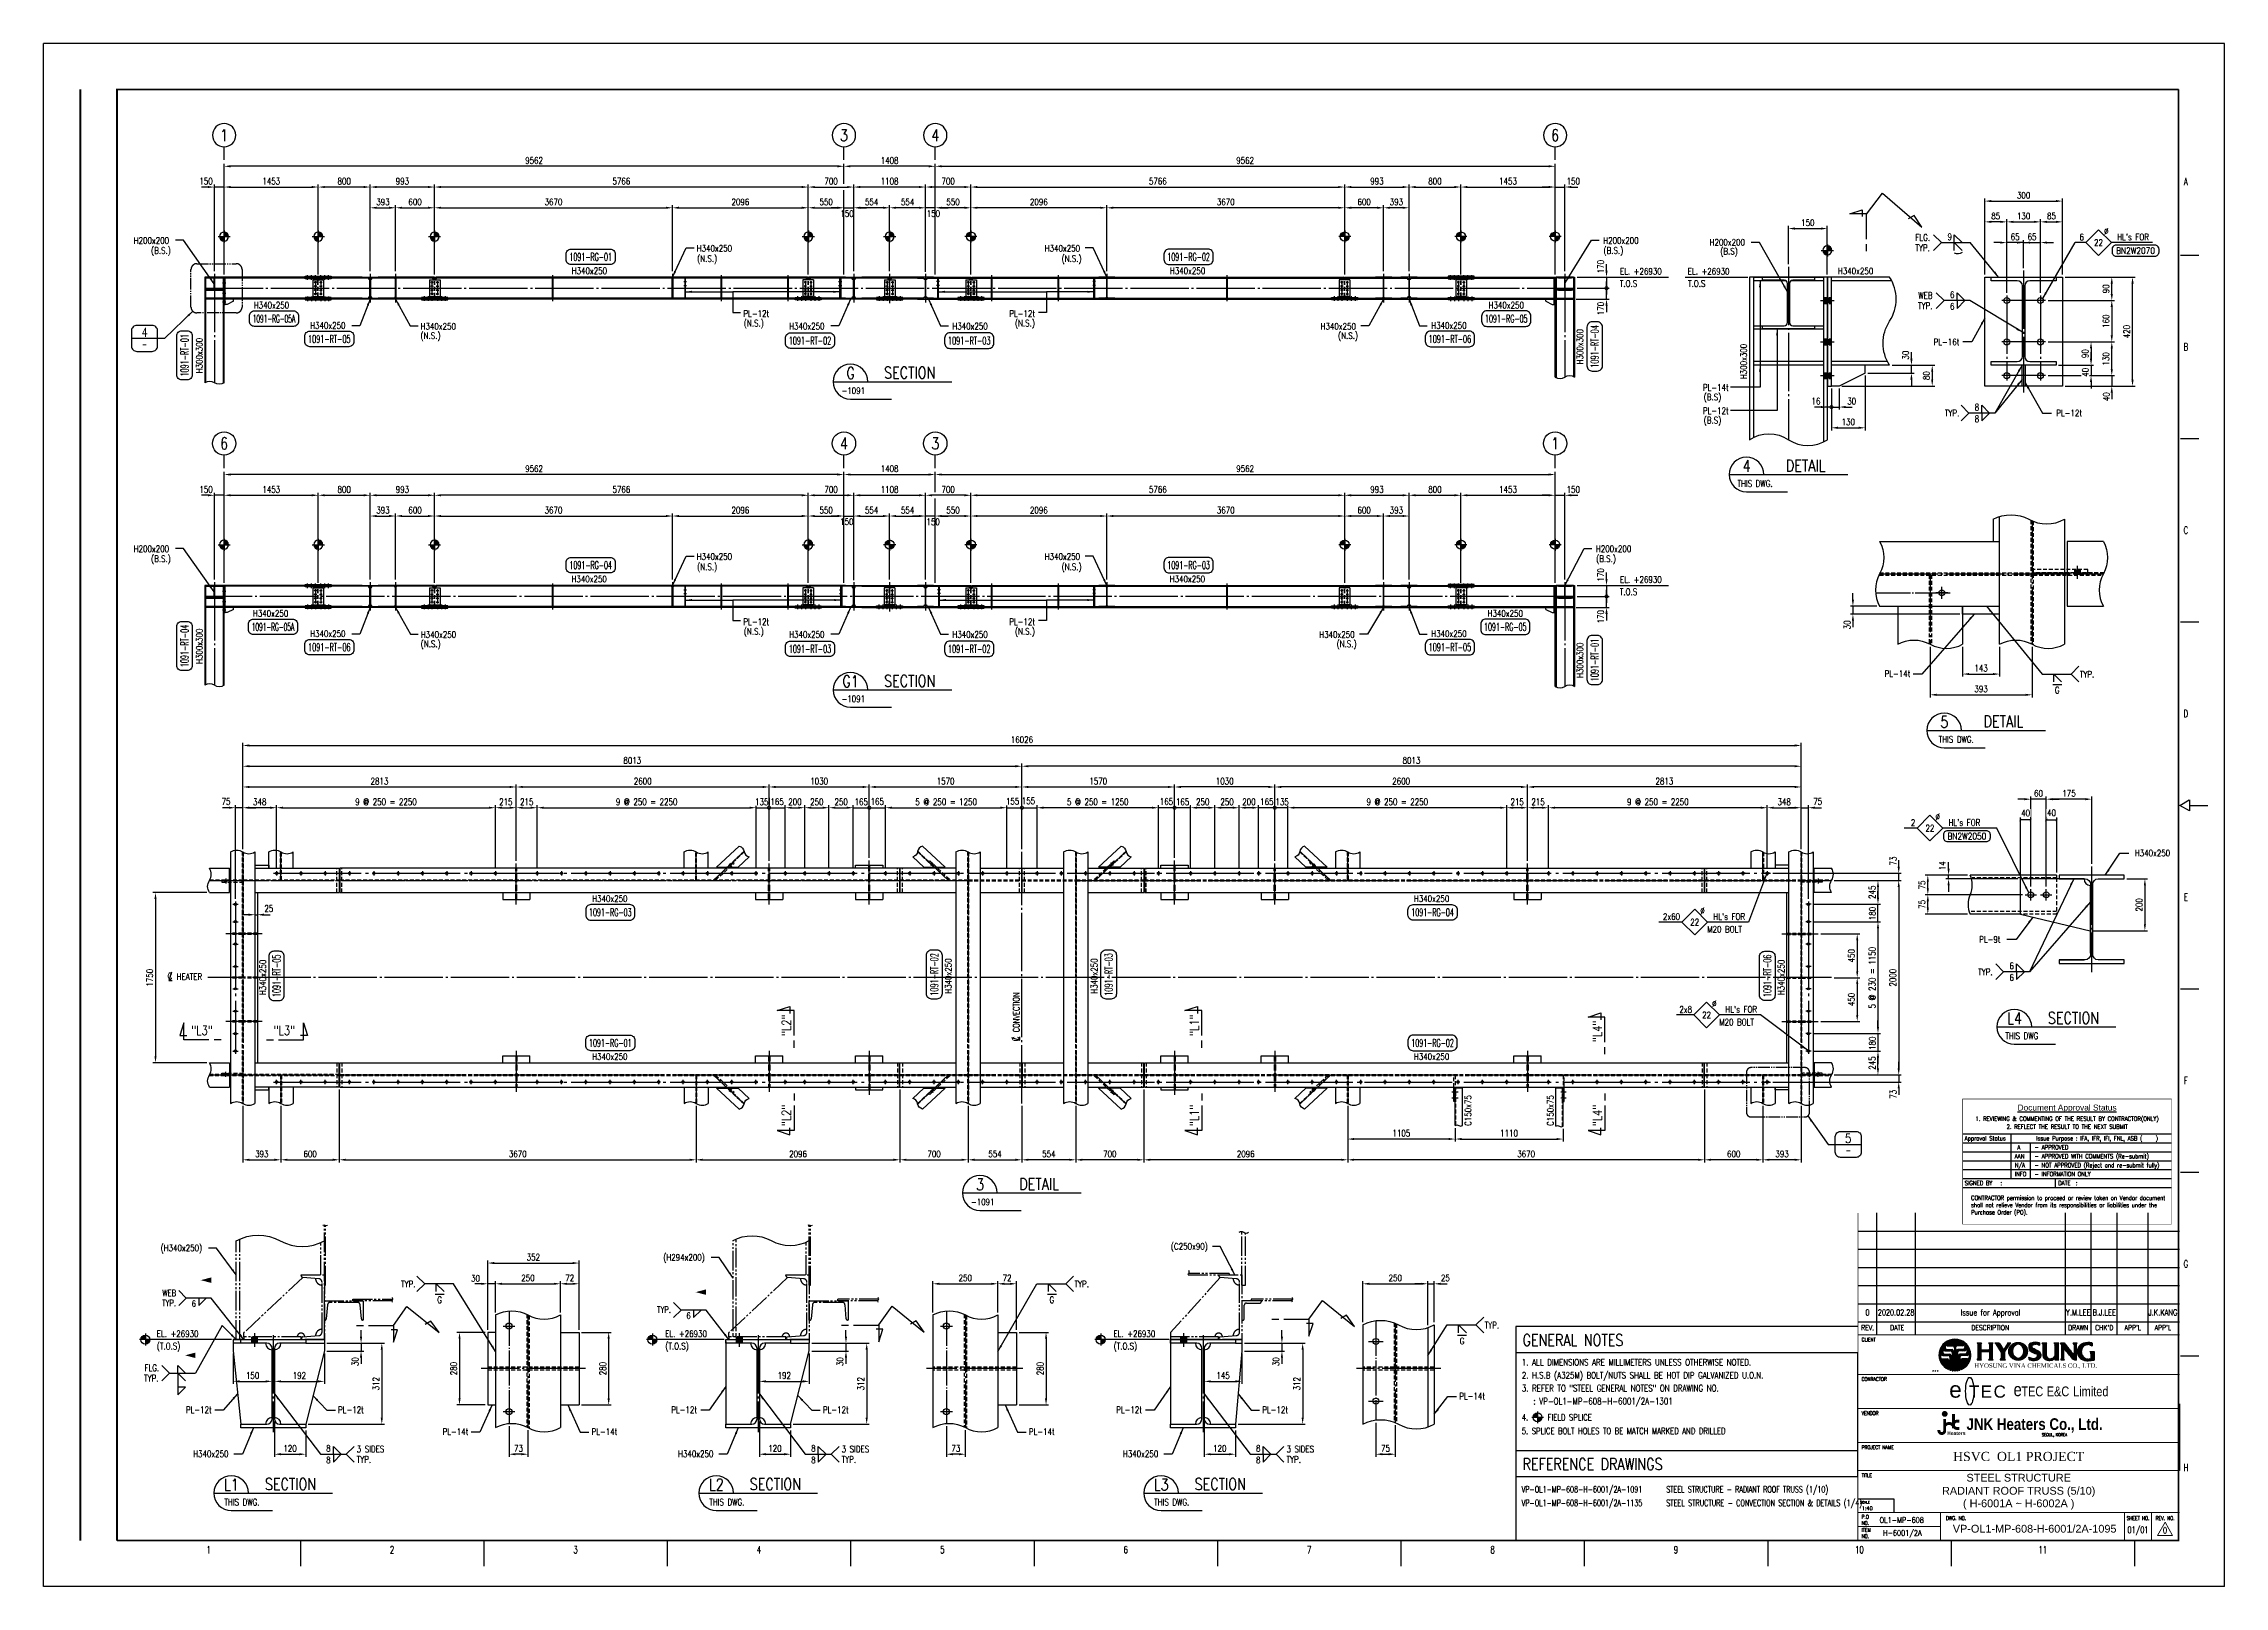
# Model space of a CAD drawing. Header units: millimetres. Extents: x 0 to 232280, y -26939 to 23794.
# Drawn here: x 198640 to 232280, y 0 to 23794 of the extents above; entities that cross this region are included whole.
import ezdxf
from ezdxf.enums import TextEntityAlignment as Align

# ---------------------------------------------------------------- set-up
doc = ezdxf.new("R2010")
doc.units = ezdxf.units.MM
doc.header["$LTSCALE"] = 30
for name, pattern in [('HIDDEN2', [0.1875, 0.125, -0.0625]), ('JNK-CENTER', [34, 30, -1.5, 1, -1.5]), ('JNK-HIDDEN', [3, 2, -1]), ('JNK-PHANTOM', [15, 10, -1, 1, -1, 1, -1]), ('PH2', [15, 10, -1, 1, -1, 1, -1])]:
    doc.linetypes.add(name, pattern=pattern)
for name, color, linetype in [('9', 2, 'HIDDEN2'), ('BODER', 7, 'Continuous'), ('border', 130, 'Continuous'), ('CEN-R', 1, 'JNK-CENTER'), ('CON-C', 4, 'Continuous'), ('CON-G', 3, 'Continuous'), ('CON-R', 1, 'Continuous'), ('CON-W', 7, 'Continuous'), ('CON-Y', 2, 'Continuous'), ('conL-g', 3, 'Continuous'), ('CONT-Y', 2, 'Continuous'), ('det', 2, 'PH2'), ('Dim-W', 7, 'Continuous'), ('FORM', 7, 'Continuous'), ('HID-Y', 2, 'JNK-HIDDEN'), ('PHA-M', 6, 'JNK-PHANTOM'), ('STL-OBJT', 7, 'Continuous'), ('TITLE', 7, 'Continuous'), ('TXT-C', 4, 'Continuous'), ('TXT-Y', 2, 'Continuous'), ('TXTT-C', 4, 'Continuous')]:
    doc.layers.add(name, color=color, linetype=linetype)
doc.layers.add('CONT-G', color=3, linetype='Continuous', lineweight=25)
doc.styles.add('Arial', font='arial.ttf', dxfattribs={"height": 0.2})
doc.styles.add('Logo', font='ARIALNB.TTF', dxfattribs={"width": 0.8})
doc.styles.add('ROMANS', font='ROMANS.shx', dxfattribs={"width": 0.8})
doc.styles.add('SIMPLEX', font='simplex.shx', dxfattribs={"width": 0.8})
doc.styles.get("Standard").update_dxf_attribs({"font": 'romans.shx', "width": 0.8, "bigfont": 'whgtxt.shx'})
doc.styles.add('time', font='times.ttf', dxfattribs={"height": 5})
doc.styles.add('USER1', font='swiss.ttf', dxfattribs={"width": 0.8, "height": 5})
doc.dimstyles.new('DIM40', dxfattribs={"dimscale": 40, "dimtxt": 2.5, "dimasz": 2.5, "dimexe": 1, "dimexo": 1, "dimgap": 1, "dimtad": 1, "dimdec": 0, "dimdsep": 46, "dimtxsty": 'SIMPLEX', "dimcen": 0, "dimclrd": 7, "dimclre": 7, "dimclrt": 2, "dimadec": 1, "dimazin": 2, "dimtfac": 1, "dimtdec": 0, "dimtix": 1, "dimtmove": 2, "dimatfit": 2, "dimfxl": 1, "dimtolj": 1, "dimtzin": 0, "dimarcsym": 1})
doc.dimstyles.new('DIM40x1.5', dxfattribs={"dimscale": 40, "dimtxt": 2.5, "dimasz": 2.5, "dimexe": 1, "dimexo": 1, "dimgap": 1, "dimtad": 1, "dimdec": 0, "dimlfac": 0.666667, "dimdsep": 46, "dimtxsty": 'SIMPLEX', "dimcen": 2.5, "dimclrd": 7, "dimclre": 7, "dimclrt": 2, "dimadec": 0, "dimazin": 2, "dimtfac": 1, "dimtdec": 0, "dimtmove": 2, "dimatfit": 2, "dimfxl": 1, "dimtfill": 1, "dimtolj": 1, "dimtzin": 0, "dimarcsym": 1})
doc.dimstyles.new('DIM40x4', dxfattribs={"dimscale": 40, "dimtxt": 2.5, "dimasz": 2.5, "dimexe": 1, "dimexo": 1, "dimgap": 1, "dimtad": 1, "dimdec": 1, "dimlfac": 0.25, "dimdsep": 46, "dimtxsty": 'SIMPLEX', "dimcen": 2.5, "dimclrd": 7, "dimclre": 7, "dimclrt": 2, "dimadec": 1, "dimazin": 2, "dimtfac": 1, "dimtdec": 1, "dimtmove": 2, "dimatfit": 3, "dimfxl": 1, "dimtfill": 1, "dimtolj": 1, "dimtzin": 0, "dimarcsym": 1})

msp = doc.modelspace()

# ---------------------------------------------------------------- texts
at = {"color": 2, "lineweight": 0}
msp.add_text('1:40', height=55.204, dxfattribs=at).set_placement((226771.31, 1177.2), align=Align.CENTER)
at = {"layer": 'BODER', "color": 7, "style": 'ROMANS'}
for s, height, width, p in [('0', 92, 0.7, (226774.8, 4225.18)), ('2020.02.28', 92, 0.65, (227216.16, 4225.18)), ('Y.M.LEE', 92, 0.7, (230026.76, 4225.18)), ('B.J.LEE', 92, 0.7, (230426.76, 4225.18)), ('J.K.KANG', 92, 0.7, (231331.35, 4225.18)), ('0', 100, 0.7, (231363.93, 864.6))]:
    msp.add_text(s, height=height, dxfattribs=dict(at, width=width)).set_placement(p, align=Align.MIDDLE)
at = {"layer": 'BODER', "color": 7, "style": 'ROMANS', "width": 0.7}
msp.add_text('Issue for Approval', height=92, dxfattribs=at).set_placement((228671.95, 4225.18), align=Align.MIDDLE_CENTER)
at = {"layer": 'BODER', "color": 7, "style": 'Arial'}
for s, p in [('STEEL STRUCTURE', (229106.76, 1676.19)), ('RADIANT ROOF TRUSS (5/10)', (229106.76, 1459.78)), ('( H-6001A ~ H-6002A )', (229106.76, 1265.86))]:
    msp.add_text(s, height=120, dxfattribs=at).set_placement(p, align=Align.MIDDLE)
msp.add_text('VP-OL1-MP-608-H-6001/2A-1095', height=120, dxfattribs=at).set_placement((229353.09, 829.26), align=Align.CENTER)
at = {"layer": 'CON-W', "color": 2, "style": 'SIMPLEX', "width": 0.8}
for s, height, p in [('9', 100, (228009.37, 20765.28)), ('6', 100, (228045.65, 19871.21)), ('6', 100, (228045.65, 19691.21)), ('8', 100, (228428.89, 18136.53)), ('8', 100, (228428.89, 17956.53)), ('6', 100, (228964.85, 9519.68)), ('6', 100, (228964.85, 9339.68)), ('6', 96.25, (200922.83, 4312.48)), ('6', 96.25, (208556.17, 4127.65)), ('8', 100, (202999.3, 2078.26)), ('8', 100, (210479.34, 2078.26)), ('8', 100, (217342.05, 2078.26)), ('8', 100, (202999.3, 1898.26)), ('8', 100, (210479.34, 1898.26)), ('8', 100, (217342.05, 1898.26))]:
    msp.add_text(s, height=height, dxfattribs=at).set_placement(p)
at = {"layer": 'CON-Y', "style": 'SIMPLEX', "width": 0.8}
for s, height, p in [('H200x200', 100, (200029.37, 20706.18)), ('(B.S.)', 100, (200296.88, 20553.34)), ('H340x250', 100, (208714.62, 20586.67)), ('(N.S.)', 100, (208720.87, 20428.32)), ('H340x250', 100, (214083.24, 20586.67)), ('(N.S.)', 100, (214343.66, 20428.32)), ('H200x200', 100, (222698.72, 20706.18)), ('(B.S.)', 100, (222701.69, 20553.34)), ('H200x200', 100, (224338.96, 20680.35)), ('(B.S)', 100, (224503.01, 20541.38)), ('H340x250', 100, (206786.91, 20240.39)), ('H340x250', 100, (216014.87, 20240.39)), ('H340x250', 100, (226319.39, 20236.75)), ('H340x250', 100, (201883.07, 19710.02)), ('PL-12t', 100, (209433.71, 19580.62)), ('(N.S.)', 100, (209441.47, 19432.68)), ('PL-12t', 100, (213535.57, 19580.62)), ('(N.S.)', 100, (213623.06, 19432.68)), ('H340x250', 100, (220929.42, 19710.02)), ('H340x250', 100, (202752.1, 19396.68)), ('(N.S.)', 100, (204454.47, 19240.03)), ('H340x250', 100, (204455.47, 19383.37)), ('H340x250', 100, (210139.97, 19385.77)), ('H340x250', 100, (212657.89, 19385.77)), ('H340x250', 100, (218339.18, 19383.37)), ('(N.S.)', 100, (218606.85, 19240.03)), ('H340x250', 100, (220045.76, 19396.68)), ('(B.S)', 100, (224247.59, 18293.48)), ('(B.S)', 100, (224247.59, 17935.67)), ('H200x200', 100, (200029.37, 15952.29)), ('(B.S.)', 100, (200296.88, 15799.45)), ('H340x250', 100, (208714.62, 15832.79)), ('H340x250', 100, (214083.24, 15832.79)), ('H200x200', 100, (222586.11, 15952.29)), ('H340x250', 100, (206782.98, 15486.51)), ('(N.S.)', 100, (208720.87, 15674.44)), ('(N.S.)', 100, (214343.66, 15674.44)), ('H340x250', 100, (216010.95, 15486.51)), ('H340x250', 100, (201868.44, 14956.14)), ('PL-12t', 100, (209433.71, 14826.74)), ('PL-12t', 100, (213535.57, 14826.74)), ('H340x250', 100, (220914.78, 14956.14)), ('H340x250', 100, (202752.1, 14642.79)), ('(N.S.)', 100, (204457.67, 14486.14)), ('H340x250', 100, (204458.68, 14629.49)), ('(N.S.)', 100, (209441.47, 14678.79)), ('H340x250', 100, (210139.97, 14631.88)), ('H340x250', 100, (212657.89, 14631.88)), ('(N.S.)', 100, (213623.06, 14678.79)), ('H340x250', 100, (218317.68, 14629.49)), ('(N.S.)', 100, (218585.35, 14486.14)), ('H340x250', 100, (220045.76, 14642.79)), ('PL-14t', 100, (227037.91, 14026.78)), ('H340x250', 100, (207101.43, 10556.66)), ('H340x250', 100, (219778.09, 10556.66)), ('H340x250', 100, (207101.43, 8120.15)), ('H340x250', 100, (219778.09, 8120.15)), ('(H340x250)', 100, (200445.19, 5168.98)), ('(H294x200)', 100, (208198.9, 5024.24)), ('(C250x90)', 100, (216028.95, 5193.53)), ('EL. +26930', 100, (200384.53, 3846.21)), ('(T.O.S)', 100, (200386.92, 3655.56)), ('EL. +26930', 100, (208227.37, 3846.21)), ('(T.O.S)', 100, (208229.75, 3655.56)), ('EL. +26930', 100, (215143.18, 3846.21)), ('(T.O.S)', 100, (215145.56, 3655.56)), ('PL-12t', 100, (200836.01, 2672.81)), ('PL-12t', 100, (208322.79, 2672.81)), ('PL-12t', 100, (215185.49, 2672.81)), ('PL-14t', 100, (220477.18, 2883.43)), ('PL-14t', 100, (204793.87, 2335.56)), ('PL-14t', 100, (207091.28, 2335.56)), ('PL-14t', 100, (213838.37, 2335.56)), ('SEOUL, KOREA', 44.8448, (229465.44, 2317.14)), ('H340x250', 100, (200946.33, 1994.28)), ('H340x250', 100, (208426.38, 1994.28)), ('H340x250', 100, (215289.09, 1994.28))]:
    msp.add_text(s, height=height, dxfattribs=at).set_placement(p)
for s, rotation, p in [('EL. +26930', 360, (222955.24, 20231.62)), ('EL. +26930', 360, (224001.68, 20231.62)), ('T.O.S', 360, (222955.09, 20043.26)), ('T.O.S', 360, (224006.9, 20043.26)), ('H300x300', 90, (201091.71, 18710.52)), ('H300x300', 90, (222389, 18847.44)), ('H300x300', 90, (224914.15, 18618.54)), ('EL. +26930', 360, (222955.24, 15477.74)), ('T.O.S', 360, (222955.09, 15289.37)), ('H300x300', 90, (201091.71, 14227.4)), ('H300x300', 90, (222389, 14010.71)), ('H340x250', 90, (202070.33, 9119.09)), ('H340x250', 90, (212645.65, 9141.1)), ('H340x250', 90, (214896.55, 9141.1)), ('H340x250', 90, (225492.05, 9119.09))]:
    msp.add_text(s, height=100, rotation=rotation, dxfattribs=at).set_placement(p)
at = {"layer": 'TXT-C', "style": 'SIMPLEX', "width": 0.8}
for s, p in [('GENERAL NOTES', (221453.97, 3707.74)), ('REFERENCE DRAWINGS', (221453.97, 1796.31))]:
    msp.add_text(s, height=180, dxfattribs=at).set_placement(p)
at = {"layer": 'TXT-Y', "style": 'SIMPLEX', "width": 0.8}
for s, height, p in [('TYP.', 100, (227512.87, 20644.48)), ('FLG.', 100, (227512.87, 20804.48)), ('WEB', 100, (227558.01, 19910.41)), ('TYP.', 100, (227554.2, 19750.41)), ('TYP.', 100, (227968.47, 18096.45)), ('TYP.', 100, (230049.82, 14067.12)), ('TYP.', 100, (228482.04, 9476.83)), ('TYP.', 100, (204152.87, 4663.01)), ('TYP.', 100, (214541.53, 4663.01)), ('TYP.', 96.25, (200469.18, 4369.46)), ('WEB', 96.25, (200472.84, 4523.46)), ('TYP.', 96.25, (208102.51, 4266.96)), ('TYP.', 100, (220868.5, 4028.71)), ('FLG.', 100, (200196.47, 3370.29)), ('TYP.', 100, (200189.19, 3210.29)), ('3 SIDES', 100, (203469.72, 2117.46)), ('3 SIDES', 100, (210949.77, 2117.46)), ('3 SIDES', 100, (217812.48, 2117.46)), ('TYP.', 100, (203469.72, 1957.46)), ('TYP.', 100, (210949.77, 1957.46)), ('TYP.', 100, (217812.48, 1957.46))]:
    msp.add_text(s, height=height, dxfattribs=at).set_placement(p, align=Align.MIDDLE_LEFT)
for s, p in [('PL-16t', (228191.5, 19193.21)), ('PL-14t', (224634.74, 18489.39)), ('PL-12t', (224634.74, 18131.58)), ('PL-12t', (230084.18, 18096.53)), ('H340x250', (231444.43, 11310.04)), ('PL-9t', (228826.01, 9978.25))]:
    msp.add_text(s, height=100, dxfattribs=at).set_placement(p, align=Align.MIDDLE_RIGHT)
for p in [(229700.98, 13822.76), (204749.31, 4418.65), (214192.7, 4418.65), (220519.67, 3784.35)]:
    msp.add_text('G', height=100, dxfattribs=at).set_placement(p, align=Align.MIDDLE_CENTER)
at = {"layer": 'TXT-Y', "style": 'SIMPLEX'}
for s, height, width, p in [('M20 BOLT', 100, 0.8, (224303.04, 10084.42)), ('M20 BOLT', 100, 0.8, (224487.81, 8652.78)), ('1. ALL DIMENSIONS ARE MILLIMETERS UNLESS OTHERWISE NOTED.', 100, 0.8, (221441.85, 3405.92)), ('2. H.S.B (A325M) BOLT/NUTS SHALL BE HOT DIP GALVANIZED U.O.N.', 100, 0.8, (221441.85, 3205.92)), ('3. REFER TO "STEEL GENERAL NOTES" ON DRAWING NO. ', 100, 0.8, (221441.85, 3005.92)), ('   : VP-OL1-MP-608-H-6001/2A-1301', 100, 0.8, (221441.85, 2805.92)), ('4.     FIELD SPLICE', 97.1429, 0.8, (221441.85, 2557.16)), ('5. SPLICE BOLT HOLES TO BE MATCH MARKED AND DRILLED', 97.1429, 0.8, (221441.85, 2348.1)), ('VP-OL1-MP-608-H-6001/2A-1091', 100, 0.65, (221440.51, 1446.72)), ('VP-OL1-MP-608-H-6001/2A-1135', 100, 0.65, (221440.51, 1237.23)), ('STEEL STRUCTURE - CONVECTION SECTION & DETAILS (1/4)', 100, 0.6, (223670.49, 1237.23)), ('STEEL STRUCTURE - RADIANT ROOF TRUSS (1/10) ', 100, 0.65, (223670.49, 1446.72))]:
    msp.add_text(s, height=height, dxfattribs=dict(at, width=width)).set_placement(p)

# ---------------------------------------------------------------- blocks, each defined once
blk = doc.blocks.new('etc')
at = {"color": 3}
blk.add_ellipse((25.31, -6.18), major_axis=(0, 5.34), ratio=0.29564, dxfattribs=at)
at = {"color": 6, "style": 'USER1'}
for s, height, p in [('e', 6.25, (17.39, -8.68)), ('T', 4.7, (25.03, -8.68)), ('E', 4.7, (29.55, -8.68)), ('C', 4.7, (34.52, -8.68))]:
    blk.add_text(s, height=height, dxfattribs=at).set_placement(p)
at = {"color": 4, "style": 'USER1', "width": 0.8}
for s, height, p in [('e', 5.1, (42.22, -8.11)), ('TEC', 3.781, (45.22, -8.15)), ('E&C', 3.781, (55.01, -8.15)), ('Limited', 3.781, (65.2, -8.15))]:
    blk.add_text(s, height=height, dxfattribs=at).set_placement(p)
blk = doc.blocks.new('TITLE')
at = {"color": 7}
for p, q in [((841, 594.85), (0, 594.85)), ((0, 0), (0, 594.85)), ((841, 0), (841, 594.85)), ((824.02, 513.34), (831.1, 513.34)), ((824.02, 442.6), (831.1, 442.6)), ((824.02, 371.87), (831.1, 371.87)), ((823.88, 301.14), (827.42, 303.26)), ((827.56, 303.26), (827.56, 299.02)), ((827.56, 299.02), (823.88, 301.14)), ((827.56, 301.14), (834.63, 301.14)), ((824.02, 230.41), (831.1, 230.41)), ((824.02, 159.68), (831.1, 159.68)), ((824.02, 88.95), (831.1, 88.95)), ((823.67, 70.34), (823.67, 44.64)), ((99.02, 17.68), (99.02, 7.78)), ((169.76, 17.68), (169.76, 7.78)), ((240.49, 17.68), (240.49, 7.78)), ((311.22, 17.68), (311.22, 7.78)), ((381.95, 17.68), (381.95, 7.78)), ((452.68, 17.68), (452.68, 7.78)), ((523.41, 17.68), (523.41, 7.78)), ((594.15, 17.68), (594.15, 7.78)), ((664.88, 17.68), (664.88, 7.78)), ((735.61, 17.68), (735.61, 7.78)), ((806.34, 17.68), (806.34, 7.78)), ((841, 0), (0, 0))]:
    blk.add_line(p, q, dxfattribs=at)
at = {"color": 5}
for p, q in [((731.11, 90.5), (733.27, 92.66)), ((731.12, 90.55), (733.27, 92.7)), ((731.13, 90.6), (733.27, 92.74)), ((731.14, 90.65), (733.27, 92.78)), ((731.16, 90.7), (733.27, 92.81)), ((731.17, 90.75), (733.27, 92.85)), ((731.18, 90.8), (733.27, 92.89)), ((731.2, 90.86), (733.27, 92.93)), ((731.22, 90.91), (733.27, 92.97)), ((731.23, 90.97), (733.27, 93.01)), ((731.25, 91.02), (733.27, 93.04)), ((731.27, 91.08), (733.27, 93.08)), ((731.29, 91.13), (733.27, 93.12)), ((731.31, 91.19), (733.27, 93.16)), ((731.33, 91.25), (733.27, 93.2)), ((731.35, 91.31), (733.27, 93.23)), ((731.37, 91.37), (733.27, 93.27)), ((731.4, 91.44), (733.27, 93.31)), ((731.42, 91.5), (733.27, 93.35)), ((731.45, 91.57), (733.27, 93.39)), ((731.48, 91.63), (733.27, 93.43)), ((731.51, 91.7), (733.27, 93.46)), ((731.54, 91.77), (733.27, 93.5)), ((731.58, 91.85), (733.27, 93.54)), ((731.61, 91.92), (733.27, 93.58)), ((731.65, 92), (734.26, 94.6)), ((731.7, 92.08), (734.18, 94.56)), ((731.74, 92.17), (734.09, 94.51)), ((731.79, 92.25), (734, 94.46)), ((731.85, 92.35), (733.91, 94.41)), ((731.91, 92.45), (733.81, 94.34)), ((731.98, 92.56), (733.7, 94.27)), ((732.06, 92.68), (733.58, 94.19)), ((732.16, 92.81), (733.44, 94.09)), ((732.29, 92.98), (733.28, 93.97)), ((732.4, 91.75), (733.27, 92.62)), ((732.44, 91.75), (733.27, 92.58)), ((732.47, 91.75), (733.27, 92.55)), ((732.48, 93.21), (733.05, 93.78)), ((733.28, 93.58), (734.33, 94.64)), ((733.31, 93.58), (734.41, 94.68)), ((733.35, 93.58), (734.48, 94.71)), ((733.39, 93.58), (734.55, 94.75)), ((733.43, 93.58), (734.62, 94.78)), ((733.47, 93.58), (734.69, 94.81)), ((733.5, 93.58), (734.76, 94.83)), ((733.54, 93.58), (734.82, 94.86)), ((733.58, 93.58), (734.88, 94.88)), ((733.62, 93.58), (734.94, 94.91)), ((733.66, 93.58), (735, 94.93)), ((733.7, 93.09), (735.76, 95.15)), ((733.7, 93.13), (735.71, 95.14)), ((733.7, 93.17), (735.66, 95.12)), ((733.7, 93.21), (735.61, 95.11)), ((733.7, 93.25), (735.56, 95.1)), ((733.7, 93.28), (735.5, 95.09)), ((733.7, 93.32), (735.45, 95.07)), ((733.7, 93.36), (735.4, 95.06)), ((733.7, 93.4), (735.35, 95.04)), ((733.7, 93.44), (735.29, 95.03)), ((733.7, 93.47), (735.24, 95.01)), ((733.7, 93.51), (735.18, 94.99)), ((733.7, 93.55), (735.12, 94.97)), ((733.7, 93.58), (735.06, 94.95)), ((733.71, 93.03), (735.85, 95.17)), ((733.71, 93.06), (735.81, 95.16)), ((733.72, 93), (735.9, 95.18)), ((733.73, 92.97), (735.95, 95.19)), ((733.74, 92.94), (736, 95.2)), ((733.75, 92.92), (736.04, 95.2)), ((733.77, 92.89), (736.09, 95.21)), ((733.78, 92.87), (736.13, 95.22)), ((733.8, 92.85), (736.18, 95.23)), ((733.82, 92.83), (736.22, 95.23)), ((733.84, 92.81), (736.27, 95.24)), ((733.86, 92.79), (736.31, 95.24)), ((733.88, 92.78), (736.36, 95.25)), ((733.91, 92.76), (736.4, 95.25)), ((733.93, 92.75), (736.44, 95.26)), ((733.96, 92.74), (736.48, 95.26)), ((733.99, 92.73), (736.53, 95.27)), ((734.02, 92.72), (736.57, 95.27)), ((734.05, 92.71), (736.61, 95.27)), ((734.08, 92.71), (736.65, 95.28)), ((734.12, 92.71), (736.69, 95.28)), ((734.16, 92.71), (736.73, 95.28)), ((734.2, 92.71), (736.77, 95.28)), ((734.23, 92.71), (736.81, 95.29)), ((734.27, 92.71), (736.85, 95.29)), ((734.31, 92.71), (736.89, 95.29)), ((734.35, 92.71), (736.93, 95.29)), ((734.39, 92.71), (736.97, 95.29)), ((734.43, 92.71), (737.01, 95.29)), ((734.46, 92.71), (737.05, 95.29)), ((734.5, 92.71), (737.09, 95.29)), ((734.54, 92.71), (737.12, 95.29)), ((734.58, 92.71), (737.16, 95.29)), ((734.62, 92.71), (737.2, 95.29)), ((734.65, 92.71), (737.24, 95.29)), ((734.69, 92.71), (737.27, 95.29)), ((734.73, 92.71), (737.31, 95.29)), ((734.77, 92.71), (737.35, 95.29)), ((734.81, 92.71), (737.38, 95.28)), ((734.85, 92.71), (737.42, 95.28)), ((734.88, 92.71), (737.46, 95.28)), ((734.92, 92.71), (737.49, 95.28)), ((734.96, 92.71), (737.53, 95.28)), ((735, 92.71), (737.56, 95.27)), ((735.04, 92.71), (737.6, 95.27)), ((735.07, 92.71), (737.63, 95.27)), ((735.11, 92.71), (737.67, 95.26)), ((735.15, 92.71), (737.7, 95.26)), ((735.19, 92.71), (737.74, 95.26)), ((735.23, 92.71), (737.77, 95.25)), ((735.27, 92.71), (737.81, 95.25)), ((735.3, 92.71), (737.84, 95.24)), ((735.34, 92.71), (737.87, 95.24)), ((735.38, 92.71), (737.91, 95.24)), ((735.42, 92.71), (737.94, 95.23)), ((735.46, 92.71), (737.97, 95.23)), ((735.5, 92.71), (738.01, 95.22)), ((735.53, 92.71), (738.04, 95.22)), ((735.57, 92.71), (738.07, 95.21)), ((735.61, 92.71), (738.11, 95.2)), ((735.65, 92.71), (738.14, 95.2)), ((735.69, 92.71), (738.17, 95.19)), ((735.72, 92.71), (738.2, 95.19)), ((735.76, 92.71), (738.24, 95.18)), ((735.8, 92.71), (738.27, 95.17)), ((735.84, 92.71), (738.3, 95.17)), ((735.88, 92.71), (738.33, 95.16)), ((735.92, 92.71), (738.36, 95.16)), ((735.95, 92.71), (738.39, 95.15)), ((735.99, 92.71), (738.43, 95.14)), ((736.03, 92.71), (738.46, 95.13)), ((736.07, 92.71), (738.49, 95.13)), ((736.11, 92.71), (738.52, 95.12)), ((736.14, 92.71), (738.55, 95.11)), ((736.18, 92.71), (738.58, 95.1)), ((736.22, 92.71), (738.61, 95.1)), ((736.26, 92.71), (738.64, 95.09)), ((736.29, 92.7), (738.67, 95.08)), ((736.33, 92.7), (738.7, 95.07)), ((736.36, 92.69), (738.73, 95.06)), ((736.39, 92.69), (738.76, 95.06)), ((736.42, 92.68), (738.79, 95.05)), ((736.45, 92.67), (738.82, 95.04)), ((736.48, 92.66), (738.85, 95.03)), ((736.5, 92.65), (738.88, 95.02)), ((736.53, 92.63), (738.91, 95.01)), ((736.55, 92.62), (738.94, 95)), ((736.58, 92.6), (738.96, 94.99)), ((736.6, 92.59), (738.99, 94.98)), ((736.62, 92.57), (739.02, 94.97)), ((736.64, 92.56), (739.05, 94.96)), ((736.66, 92.54), (739.08, 94.95)), ((736.68, 92.52), (739.11, 94.94)), ((736.7, 92.5), (739.14, 94.93)), ((736.72, 92.48), (739.16, 94.92)), ((736.74, 92.46), (739.19, 94.91)), ((736.76, 92.44), (739.22, 94.9)), ((736.77, 92.42), (739.25, 94.89)), ((736.79, 92.4), (739.27, 94.88)), ((736.8, 92.37), (739.3, 94.87)), ((736.82, 92.35), (739.33, 94.86)), ((736.83, 92.32), (739.36, 94.85)), ((736.84, 92.3), (739.38, 94.84)), ((736.85, 92.27), (739.41, 94.83)), ((736.86, 92.24), (739.44, 94.82)), ((736.87, 92.21), (739.47, 94.81)), ((736.88, 92.18), (739.49, 94.79)), ((736.88, 92.15), (739.52, 94.78)), ((736.89, 92.12), (739.55, 94.77)), ((736.89, 92.08), (739.57, 94.76)), ((736.9, 92.05), (739.6, 94.75)), ((736.9, 92.01), (739.62, 94.74)), ((736.9, 91.97), (739.65, 94.72)), ((737.55, 92.59), (739.68, 94.71)), ((737.64, 92.64), (739.7, 94.7)), ((737.71, 92.67), (739.73, 94.69)), ((737.76, 92.69), (739.75, 94.67)), ((737.81, 92.7), (739.78, 94.66)), ((737.86, 92.7), (739.81, 94.65)), ((737.9, 92.71), (739.83, 94.64)), ((737.94, 92.71), (739.86, 94.62)), ((737.98, 92.71), (739.88, 94.61)), ((738.02, 92.71), (739.91, 94.6)), ((738.05, 92.71), (739.93, 94.58)), ((738.09, 92.71), (739.96, 94.57)), ((738.13, 92.71), (739.98, 94.56)), ((738.17, 92.71), (740.01, 94.54)), ((738.21, 92.71), (740.03, 94.53)), ((738.25, 92.71), (740.06, 94.52)), ((738.28, 92.71), (740.08, 94.5)), ((738.32, 92.71), (740.1, 94.49)), ((738.36, 92.71), (740.13, 94.48)), ((738.4, 92.71), (740.15, 94.46)), ((738.44, 92.71), (740.18, 94.45)), ((738.47, 92.71), (740.2, 94.43)), ((738.51, 92.71), (740.22, 94.42)), ((738.55, 92.71), (740.25, 94.41)), ((738.59, 92.71), (740.27, 94.39)), ((738.63, 92.71), (740.3, 94.38)), ((738.67, 92.71), (740.32, 94.36)), ((738.7, 92.71), (740.34, 94.35)), ((738.74, 92.71), (740.37, 94.33)), ((738.78, 92.71), (740.39, 94.32)), ((738.82, 92.71), (740.41, 94.3)), ((738.86, 92.71), (740.44, 94.29)), ((738.9, 92.71), (740.46, 94.27)), ((738.93, 92.71), (740.48, 94.26)), ((738.97, 92.71), (740.5, 94.24)), ((739.01, 92.71), (740.53, 94.23)), ((739.05, 92.71), (740.55, 94.21)), ((739.09, 92.71), (740.57, 94.19)), ((739.12, 92.71), (740.59, 94.18)), ((739.16, 92.71), (740.62, 94.16)), ((739.2, 92.71), (740.64, 94.15)), ((739.24, 92.71), (740.66, 94.13)), ((739.28, 92.71), (740.68, 94.11)), ((739.32, 92.71), (740.71, 94.1)), ((739.35, 92.71), (740.73, 94.08)), ((739.39, 92.71), (740.75, 94.07)), ((739.43, 92.71), (740.77, 94.05)), ((739.47, 92.71), (740.79, 94.03)), ((739.51, 92.71), (740.81, 94.02)), ((739.54, 92.71), (740.84, 94)), ((739.58, 92.71), (740.45, 93.58)), ((739.62, 92.71), (740.45, 93.54)), ((739.66, 92.71), (740.45, 93.5)), ((739.7, 92.71), (740.45, 93.46)), ((739.74, 92.71), (740.45, 93.43)), ((739.77, 92.71), (740.45, 93.39)), ((739.81, 92.71), (740.45, 93.35)), ((739.85, 92.71), (740.45, 93.31)), ((739.89, 92.71), (740.45, 93.27)), ((739.93, 92.71), (740.45, 93.23)), ((739.96, 92.71), (740.45, 93.2)), ((740, 92.71), (740.45, 93.16)), ((740, 90.88), (741.97, 92.84)), ((740.04, 92.71), (740.45, 93.12)), ((740.04, 90.88), (741.99, 92.82)), ((740.08, 92.71), (740.45, 93.08)), ((740.08, 90.88), (742, 92.8)), ((740.12, 90.88), (742.02, 92.78)), ((740.13, 92.72), (740.44, 93.04)), ((740.16, 90.88), (742.04, 92.75)), ((740.18, 92.73), (740.43, 92.98)), ((740.2, 90.88), (742.05, 92.73)), ((740.23, 90.88), (742.07, 92.71)), ((740.25, 92.76), (740.4, 92.91)), ((740.27, 90.88), (742.08, 92.69)), ((740.31, 90.88), (742.1, 92.66)), ((740.35, 90.88), (742.11, 92.64)), ((740.39, 90.88), (742.13, 92.62)), ((740.42, 90.88), (742.15, 92.6)), ((740.46, 93.58), (740.86, 93.98)), ((740.5, 93.58), (740.88, 93.97)), ((740.53, 93.58), (740.9, 93.95)), ((740.57, 93.58), (740.92, 93.93)), ((740.61, 93.58), (740.94, 93.91)), ((740.65, 93.58), (740.96, 93.9)), ((740.69, 93.58), (740.98, 93.88)), ((740.72, 93.58), (741.01, 93.86)), ((740.76, 93.58), (741.03, 93.85)), ((740.78, 91.69), (741.95, 92.86)), ((740.8, 93.58), (741.05, 93.83)), ((740.83, 91.77), (741.94, 92.89)), ((740.84, 93.58), (741.07, 93.81)), ((740.85, 91.84), (741.92, 92.91)), ((740.87, 91.94), (741.89, 92.95)), ((740.87, 91.89), (741.9, 92.93)), ((740.88, 93.58), (741.09, 93.79)), ((740.88, 93.55), (741.11, 93.77)), ((740.88, 93.51), (741.13, 93.76)), ((740.88, 93.47), (741.15, 93.74)), ((740.88, 93.44), (741.17, 93.72)), ((740.88, 93.4), (741.19, 93.7)), ((740.88, 93.36), (741.21, 93.68)), ((740.88, 93.32), (741.23, 93.67)), ((740.88, 93.28), (741.25, 93.65)), ((740.88, 93.24), (741.27, 93.63)), ((740.88, 93.21), (741.29, 93.61)), ((740.88, 93.17), (741.31, 93.59)), ((740.88, 93.13), (741.33, 93.57)), ((740.88, 93.09), (741.35, 93.55)), ((740.88, 93.05), (741.37, 93.54)), ((740.88, 93.02), (741.38, 93.52)), ((740.88, 92.98), (741.4, 93.5)), ((740.88, 92.94), (741.42, 93.48)), ((740.88, 92.9), (741.44, 93.46)), ((740.88, 92.86), (741.46, 93.44)), ((740.88, 92.82), (741.48, 93.42)), ((740.88, 92.79), (741.5, 93.4)), ((740.88, 92.75), (741.52, 93.38)), ((740.88, 92.71), (741.54, 93.36)), ((740.88, 92.67), (741.55, 93.34)), ((740.88, 92.63), (741.57, 93.32)), ((740.88, 92.6), (741.59, 93.3)), ((740.88, 92.56), (741.61, 93.28)), ((740.88, 92.52), (741.63, 93.26)), ((740.88, 92.48), (741.64, 93.24)), ((740.88, 92.44), (741.66, 93.22)), ((740.88, 92.4), (741.68, 93.2)), ((740.88, 92.37), (741.7, 93.18)), ((740.88, 92.33), (741.72, 93.16)), ((740.88, 92.29), (741.73, 93.14)), ((740.88, 92.25), (741.75, 93.12)), ((740.88, 92.21), (741.77, 93.1)), ((740.88, 92.18), (741.79, 93.08)), ((740.88, 92.14), (741.8, 93.06)), ((740.88, 92.1), (741.82, 93.04)), ((740.88, 92.06), (741.84, 93.01)), ((740.88, 92.02), (741.85, 92.99)), ((740.88, 91.98), (741.87, 92.97)), ((741.34, 91.75), (742.16, 92.57)), ((741.38, 91.75), (742.18, 92.55)), ((741.41, 91.75), (742.19, 92.53)), ((745.66, 93.89), (745.7, 93.93)), ((745.7, 93.83), (745.8, 93.93)), ((745.74, 93.77), (745.89, 93.93)), ((745.77, 93.72), (745.99, 93.93)), ((745.81, 93.66), (746.08, 93.93)), ((745.85, 93.6), (746.18, 93.93)), ((745.89, 93.54), (746.27, 93.93)), ((745.92, 93.49), (746.36, 93.93)), ((745.93, 93.3), (746.55, 93.93)), ((745.93, 93.21), (746.65, 93.93)), ((745.93, 93.11), (746.74, 93.93)), ((745.93, 93.02), (746.84, 93.93)), ((745.93, 92.92), (746.93, 93.93)), ((745.93, 92.83), (747.03, 93.93)), ((745.93, 92.73), (747.12, 93.93)), ((745.93, 92.64), (747.22, 93.93)), ((745.93, 92.54), (747.31, 93.93)), ((745.93, 93.4), (746.46, 93.93)), ((745.93, 92.45), (747.3, 93.82)), ((745.93, 92.35), (747.12, 93.55)), ((745.93, 92.26), (747.08, 93.41)), ((745.93, 92.16), (747.08, 93.31)), ((745.93, 92.07), (747.08, 93.22)), ((745.93, 91.97), (747.08, 93.12)), ((745.93, 91.88), (747.08, 93.03)), ((745.93, 91.78), (747.08, 92.93)), ((745.93, 91.69), (747.08, 92.84)), ((745.93, 91.6), (747.08, 92.74)), ((745.93, 91.5), (747.08, 92.65)), ((745.93, 91.41), (747.08, 92.55)), ((750.06, 93.93), (750.06, 93.93)), ((750.1, 93.87), (750.16, 93.93)), ((750.14, 93.81), (750.25, 93.93)), ((750.18, 93.75), (750.35, 93.93)), ((750.21, 93.7), (750.44, 93.93)), ((750.25, 93.64), (750.54, 93.93)), ((750.29, 93.58), (750.63, 93.93)), ((750.33, 93.53), (750.73, 93.93)), ((750.36, 93.46), (750.82, 93.93)), ((750.36, 93.37), (750.92, 93.93)), ((750.36, 93.27), (751.01, 93.93)), ((750.36, 93.18), (751.11, 93.93)), ((750.36, 93.08), (751.2, 93.93)), ((750.36, 92.99), (751.3, 93.93)), ((750.36, 92.89), (751.39, 93.93)), ((750.36, 92.8), (751.48, 93.93)), ((750.36, 92.7), (751.58, 93.93)), ((750.36, 92.61), (751.67, 93.93)), ((750.36, 92.51), (751.77, 93.93)), ((750.36, 92.42), (751.67, 93.74)), ((750.36, 92.32), (751.5, 93.47)), ((750.36, 92.23), (751.5, 93.38)), ((750.36, 92.13), (751.5, 93.28)), ((750.36, 92.04), (751.5, 93.19)), ((750.36, 91.94), (751.5, 93.09)), ((750.36, 91.85), (751.5, 93)), ((750.36, 91.76), (751.5, 92.9)), ((750.36, 91.66), (751.5, 92.81)), ((750.36, 91.57), (751.5, 92.71)), ((750.36, 91.47), (751.5, 92.62)), ((750.36, 91.38), (751.5, 92.52)), ((752.5, 93.9), (752.53, 93.93)), ((752.55, 93.85), (752.62, 93.93)), ((752.6, 93.8), (752.72, 93.93)), ((752.64, 93.76), (752.81, 93.93)), ((752.69, 93.71), (752.91, 93.93)), ((752.74, 93.66), (753, 93.93)), ((752.78, 93.61), (753.1, 93.93)), ((752.83, 93.56), (753.19, 93.93)), ((752.88, 93.52), (753.29, 93.93)), ((752.92, 93.46), (753.38, 93.93)), ((752.95, 93.4), (753.48, 93.93)), ((752.99, 93.34), (753.57, 93.93)), ((753.02, 93.28), (753.67, 93.93)), ((753.06, 93.22), (753.76, 93.93)), ((753.09, 93.17), (753.86, 93.93)), ((753.13, 93.11), (753.95, 93.93)), ((753.16, 93.05), (754.05, 93.93)), ((753.2, 92.99), (754.11, 93.9)), ((753.24, 92.93), (754.15, 93.85)), ((753.27, 92.87), (754.2, 93.8)), ((753.31, 92.81), (754.25, 93.75)), ((753.34, 92.75), (754.29, 93.7)), ((753.38, 92.69), (754.34, 93.65)), ((753.41, 92.63), (754.39, 93.61)), ((753.45, 92.57), (754.43, 93.55)), ((753.48, 92.51), (754.46, 93.49)), ((753.52, 92.45), (754.5, 93.43)), ((753.56, 92.39), (754.54, 93.37)), ((753.59, 92.34), (754.57, 93.32)), ((753.63, 92.28), (754.61, 93.26)), ((753.66, 92.22), (754.64, 93.2)), ((753.7, 92.16), (754.68, 93.14)), ((753.73, 92.1), (754.71, 93.08)), ((753.77, 92.04), (754.75, 93.02)), ((753.8, 91.98), (754.78, 92.96)), ((753.84, 91.92), (754.82, 92.9)), ((753.88, 91.86), (754.86, 92.84)), ((753.91, 91.8), (754.89, 92.78)), ((753.95, 91.74), (754.93, 92.72)), ((753.98, 91.68), (754.96, 92.66)), ((754.02, 91.62), (755, 92.6)), ((754.05, 91.57), (755.03, 92.54)), ((754.87, 90.2), (758.6, 93.93)), ((754.9, 90.14), (758.53, 93.77)), ((754.9, 90.04), (758.33, 93.47)), ((754.9, 89.95), (758.13, 93.18)), ((754.9, 89.85), (757.94, 92.89)), ((754.9, 89.76), (757.74, 92.59)), ((755.99, 91.41), (758.5, 93.93)), ((756.19, 91.71), (758.41, 93.93)), ((756.4, 92.01), (758.31, 93.93)), ((756.6, 92.31), (758.22, 93.93)), ((756.81, 92.61), (758.12, 93.93)), ((757.01, 92.91), (758.03, 93.93)), ((757.21, 93.21), (757.93, 93.93)), ((757.41, 93.88), (757.46, 93.93)), ((757.41, 93.78), (757.55, 93.93)), ((757.41, 93.69), (757.65, 93.93)), ((757.41, 93.59), (757.74, 93.93)), ((757.41, 93.5), (757.84, 93.93)), ((757.86, 90.66), (761.24, 94.04)), ((757.86, 90.83), (761.06, 94.03)), ((757.86, 90.74), (761.15, 94.03)), ((757.86, 90.57), (760.08, 92.79)), ((757.87, 90.93), (760.96, 94.01)), ((757.88, 91.02), (760.86, 94)), ((757.89, 91.12), (760.75, 93.98)), ((757.91, 91.22), (760.65, 93.96)), ((757.93, 91.33), (760.54, 93.93)), ((757.96, 91.44), (760.42, 93.9)), ((757.99, 91.56), (760.3, 93.86)), ((758.03, 91.69), (760.17, 93.82)), ((758.08, 91.82), (760.03, 93.76)), ((758.15, 91.97), (759.88, 93.7)), ((758.23, 92.13), (759.71, 93.61)), ((758.33, 92.33), (759.51, 93.5)), ((758.51, 92.59), (759.25, 93.32)), ((760.32, 93.04), (761.33, 94.04)), ((760.62, 93.25), (761.42, 94.05)), ((760.79, 93.34), (761.5, 94.05)), ((760.93, 93.39), (761.59, 94.04)), ((761.06, 93.43), (761.67, 94.04)), ((761.17, 93.45), (761.75, 94.04)), ((761.27, 93.47), (761.83, 94.03)), ((761.36, 93.48), (761.9, 94.02)), ((761.45, 93.48), (761.98, 94.01)), ((761.53, 93.48), (762.05, 94)), ((761.61, 93.47), (762.13, 93.99)), ((761.69, 93.46), (762.2, 93.97)), ((761.76, 93.45), (762.27, 93.96)), ((761.83, 93.44), (762.34, 93.94)), ((761.9, 93.42), (762.41, 93.93)), ((761.97, 93.4), (762.47, 93.91)), ((762.03, 93.38), (762.54, 93.89)), ((762.09, 93.35), (762.61, 93.87)), ((762.15, 93.33), (762.67, 93.85)), ((762.21, 93.3), (762.73, 93.83)), ((762.26, 93.27), (762.8, 93.8)), ((762.32, 93.24), (762.86, 93.78)), ((762.37, 93.21), (762.92, 93.75)), ((762.42, 93.17), (762.98, 93.73)), ((762.47, 93.14), (763.04, 93.7)), ((762.52, 93.1), (763.09, 93.68)), ((762.57, 93.06), (763.15, 93.65)), ((762.61, 93.02), (763.21, 93.62)), ((762.66, 92.98), (763.26, 93.59)), ((762.7, 92.94), (763.32, 93.56)), ((762.74, 92.9), (763.37, 93.53)), ((762.79, 92.85), (763.43, 93.49)), ((762.83, 92.81), (763.48, 93.46)), ((762.87, 92.76), (763.53, 93.43)), ((762.9, 92.72), (763.58, 93.39)), ((762.94, 92.67), (763.63, 93.36)), ((762.98, 92.62), (763.68, 93.32)), ((763.01, 92.57), (763.73, 93.28)), ((763.05, 92.52), (763.78, 93.25)), ((763.08, 92.47), (763.82, 93.21)), ((763.11, 92.41), (763.87, 93.17)), ((763.14, 92.36), (763.92, 93.13)), ((763.17, 92.3), (763.96, 93.09)), ((763.2, 92.25), (764, 93.05)), ((763.23, 92.19), (764.05, 93.01)), ((763.26, 92.13), (764.09, 92.96)), ((763.29, 92.07), (764.13, 92.92)), ((763.31, 92.01), (764.17, 92.88)), ((763.34, 91.95), (764.21, 92.83)), ((763.36, 91.89), (764.25, 92.79)), ((763.38, 91.83), (764.29, 92.74)), ((763.4, 91.76), (764.33, 92.69)), ((763.42, 91.7), (764.37, 92.65)), ((763.44, 91.63), (764.41, 92.6)), ((763.46, 91.56), (764.44, 92.55)), ((765.56, 92.05), (767.57, 94.06)), ((765.56, 92.13), (767.47, 94.04)), ((765.56, 92.21), (767.37, 94.03)), ((765.56, 92.3), (767.27, 94.01)), ((765.56, 92.39), (767.16, 93.98)), ((765.56, 92.47), (767.05, 93.96)), ((765.56, 92.56), (766.94, 93.93)), ((765.56, 92.65), (766.82, 93.9)), ((765.57, 91.97), (767.67, 94.07)), ((765.58, 91.9), (767.76, 94.08)), ((765.58, 92.75), (766.7, 93.87)), ((765.59, 91.82), (767.86, 94.09)), ((765.6, 92.85), (766.57, 93.83)), ((765.61, 91.75), (767.95, 94.09)), ((765.63, 91.69), (768.04, 94.1)), ((765.64, 92.98), (766.44, 93.78)), ((765.65, 91.62), (768.13, 94.1)), ((765.67, 91.56), (766.93, 92.82)), ((765.69, 91.49), (766.87, 92.67)), ((765.71, 93.13), (766.29, 93.72)), ((765.72, 91.43), (766.85, 92.56)), ((765.88, 93.38), (766.04, 93.55)), ((767.29, 93.18), (768.21, 94.1)), ((767.46, 93.26), (768.3, 94.1)), ((767.59, 93.31), (768.38, 94.1)), ((767.69, 93.33), (768.47, 94.1)), ((767.79, 93.34), (768.55, 94.1)), ((767.89, 93.35), (768.63, 94.09)), ((767.98, 93.36), (768.71, 94.08)), ((768.07, 93.36), (768.79, 94.08)), ((768.16, 93.36), (768.87, 94.07)), ((768.25, 93.36), (768.94, 94.06)), ((768.33, 93.36), (769.02, 94.05)), ((768.41, 93.36), (769.09, 94.04)), ((768.49, 93.35), (769.17, 94.03)), ((768.57, 93.35), (769.24, 94.02)), ((768.65, 93.34), (769.31, 94)), ((768.72, 93.33), (769.38, 93.99)), ((768.8, 93.32), (769.45, 93.97)), ((768.87, 93.31), (769.52, 93.96)), ((768.94, 93.29), (769.59, 93.94)), ((769.01, 93.28), (769.66, 93.92)), ((769.07, 93.25), (769.69, 93.87)), ((769.13, 93.23), (769.69, 93.79)), ((769.19, 93.2), (769.69, 93.7)), ((769.25, 93.18), (769.69, 93.62)), ((769.31, 93.15), (769.69, 93.53)), ((769.37, 93.12), (769.69, 93.45)), ((769.43, 93.09), (769.69, 93.36)), ((769.48, 93.07), (769.69, 93.28)), ((769.54, 93.04), (769.69, 93.19)), ((769.6, 93.01), (769.69, 93.11)), ((769.66, 92.98), (769.69, 93.02)), ((770.73, 93.89), (770.77, 93.93)), ((770.77, 93.84), (770.86, 93.93)), ((770.8, 93.78), (770.94, 93.93)), ((770.83, 93.73), (771.03, 93.93)), ((770.86, 93.68), (771.11, 93.93)), ((770.89, 93.62), (771.2, 93.93)), ((770.92, 93.57), (771.28, 93.93)), ((770.95, 93.51), (771.37, 93.93)), ((770.99, 93.46), (771.45, 93.93)), ((770.99, 93.38), (771.54, 93.93)), ((770.99, 93.29), (771.62, 93.93)), ((770.99, 93.2), (771.71, 93.93)), ((770.99, 93.12), (771.79, 93.93)), ((770.99, 93.03), (771.88, 93.93)), ((770.99, 92.95), (771.97, 93.93)), ((770.99, 92.86), (772.05, 93.93)), ((770.99, 92.78), (772.14, 93.93)), ((770.99, 92.69), (772.22, 93.93)), ((770.99, 92.61), (772.31, 93.93)), ((770.99, 92.52), (772.39, 93.93)), ((770.99, 92.44), (772.48, 93.93)), ((770.99, 92.35), (772.52, 93.89)), ((770.99, 92.27), (772.4, 93.68)), ((770.99, 92.18), (772.29, 93.48)), ((770.99, 92.1), (772.27, 93.38)), ((770.99, 92.01), (772.27, 93.3)), ((770.99, 91.92), (772.27, 93.21)), ((770.99, 91.84), (772.27, 93.13)), ((770.99, 91.75), (772.27, 93.04)), ((770.99, 91.67), (772.27, 92.96)), ((770.99, 91.58), (772.27, 92.87)), ((770.99, 91.5), (772.27, 92.78)), ((770.99, 91.41), (772.27, 92.7)), ((770.99, 91.33), (772.27, 92.61)), ((770.99, 91.24), (772.27, 92.53)), ((775.29, 93.93), (775.29, 93.93)), ((775.32, 93.87), (775.38, 93.93)), ((775.36, 93.82), (775.46, 93.93)), ((775.39, 93.76), (775.55, 93.93)), ((775.42, 93.71), (775.63, 93.93)), ((775.45, 93.66), (775.72, 93.93)), ((775.48, 93.6), (775.81, 93.93)), ((775.51, 93.55), (775.89, 93.93)), ((775.54, 93.49), (775.98, 93.93)), ((775.56, 93.43), (776.06, 93.93)), ((775.56, 93.35), (776.15, 93.93)), ((775.56, 93.26), (776.23, 93.93)), ((775.56, 93.17), (776.32, 93.93)), ((775.56, 93.09), (776.4, 93.93)), ((775.56, 93), (776.49, 93.93)), ((775.56, 92.92), (776.57, 93.93)), ((775.56, 92.83), (776.66, 93.93)), ((775.56, 92.75), (776.74, 93.93)), ((775.56, 92.66), (776.83, 93.93)), ((775.56, 92.58), (776.91, 93.93)), ((775.56, 92.49), (777, 93.93)), ((775.56, 92.41), (777.09, 93.93)), ((775.56, 92.32), (777.06, 93.82)), ((775.56, 92.24), (776.94, 93.61)), ((775.56, 92.15), (776.85, 93.44)), ((775.56, 92.07), (776.85, 93.35)), ((775.56, 91.98), (776.85, 93.27)), ((775.56, 91.89), (776.85, 93.18)), ((775.56, 91.81), (776.85, 93.1)), ((775.56, 91.72), (776.85, 93.01)), ((775.56, 91.64), (776.85, 92.93)), ((775.56, 91.55), (776.85, 92.84)), ((775.56, 91.47), (776.85, 92.75)), ((775.56, 91.38), (776.85, 92.67)), ((775.56, 91.3), (776.85, 92.58)), ((777.84, 93.92), (777.84, 93.93)), ((777.88, 93.86), (777.94, 93.93)), ((777.91, 93.8), (778.03, 93.93)), ((777.95, 93.74), (778.13, 93.93)), ((777.98, 93.68), (778.22, 93.93)), ((778.02, 93.62), (778.32, 93.93)), ((778.05, 93.56), (778.41, 93.93)), ((778.09, 93.5), (778.51, 93.93)), ((778.12, 93.44), (778.6, 93.93)), ((778.15, 93.38), (778.7, 93.93)), ((778.19, 93.32), (778.79, 93.93)), ((778.2, 93.24), (778.89, 93.93)), ((778.2, 93.15), (778.98, 93.93)), ((778.2, 93.05), (779.08, 93.93)), ((778.2, 92.96), (779.17, 93.93)), ((778.2, 92.86), (779.22, 93.88)), ((778.2, 92.77), (779.26, 93.83)), ((778.2, 92.67), (779.3, 93.77)), ((778.2, 92.58), (779.34, 93.72)), ((778.2, 92.48), (779.38, 93.66)), ((778.2, 92.39), (779.42, 93.61)), ((778.2, 92.29), (779.46, 93.56)), ((778.2, 92.2), (779.5, 93.5)), ((778.2, 92.11), (779.55, 93.45)), ((778.2, 92.01), (779.59, 93.39)), ((778.2, 91.92), (779.63, 93.34)), ((778.2, 91.82), (779.67, 93.29)), ((778.2, 91.73), (779.71, 93.23)), ((778.2, 91.63), (779.75, 93.18)), ((778.2, 91.54), (779.79, 93.13)), ((778.2, 91.44), (779.83, 93.07)), ((778.2, 91.35), (779.87, 93.02)), ((778.2, 91.25), (779.92, 92.96)), ((778.2, 91.16), (779.96, 92.91)), ((778.2, 91.06), (780, 92.86)), ((778.2, 90.97), (780.04, 92.8)), ((779.02, 91.69), (780.08, 92.75)), ((779.11, 91.68), (780.12, 92.7)), ((779.16, 91.64), (780.16, 92.64)), ((779.2, 91.59), (780.21, 92.59)), ((779.25, 91.54), (780.25, 92.54)), ((782.75, 93.9), (782.77, 93.93)), ((782.78, 93.84), (782.87, 93.93)), ((782.82, 93.78), (782.96, 93.93)), ((782.85, 93.72), (783.06, 93.93)), ((782.89, 93.66), (783.15, 93.93)), ((782.92, 93.6), (783.25, 93.93)), ((782.96, 93.54), (783.34, 93.93)), ((782.99, 93.48), (783.44, 93.93)), ((783.03, 93.42), (783.53, 93.93)), ((783.06, 93.36), (783.63, 93.93)), ((783.1, 93.21), (783.82, 93.93)), ((783.1, 93.11), (783.91, 93.93)), ((783.1, 93.02), (784.01, 93.93)), ((783.1, 92.92), (784.1, 93.93)), ((783.1, 92.83), (784.2, 93.93)), ((783.1, 93.3), (783.72, 93.93)), ((783.1, 92.73), (784.13, 93.77)), ((783.1, 92.64), (784, 93.54)), ((783.1, 92.55), (783.87, 93.31)), ((783.1, 92.45), (783.86, 93.21)), ((783.1, 92.36), (783.86, 93.12)), ((783.1, 92.26), (783.86, 93.02)), ((783.1, 92.17), (783.86, 92.93)), ((783.1, 92.07), (783.86, 92.83)), ((783.1, 91.98), (783.86, 92.74)), ((783.1, 91.88), (783.86, 92.64)), ((783.1, 91.79), (783.86, 92.55)), ((784.34, 90.26), (788.13, 94.05)), ((784.34, 90.34), (788.03, 94.04)), ((784.34, 90.43), (787.94, 94.03)), ((784.34, 90.51), (787.84, 94.02)), ((784.34, 90.6), (787.74, 94)), ((784.34, 90.69), (787.64, 93.99)), ((784.35, 90.78), (787.54, 93.97)), ((784.36, 90.87), (787.43, 93.95)), ((784.37, 90.97), (787.32, 93.92)), ((784.38, 91.07), (787.21, 93.9)), ((784.4, 91.17), (787.09, 93.87)), ((784.42, 91.28), (786.97, 93.83)), ((784.44, 91.39), (786.85, 93.79)), ((784.47, 91.5), (786.72, 93.75)), ((784.51, 91.62), (786.58, 93.69)), ((784.55, 91.75), (786.41, 93.61)), ((784.61, 91.89), (786.24, 93.53)), ((784.68, 92.05), (786.06, 93.43)), ((784.77, 92.23), (785.85, 93.31)), ((784.92, 92.46), (785.59, 93.13)), ((786.95, 92.78), (788.22, 94.05)), ((787.18, 92.93), (788.31, 94.06)), ((787.35, 93.01), (788.4, 94.06)), ((787.49, 93.07), (788.48, 94.06)), ((787.62, 93.12), (788.57, 94.06)), ((787.74, 93.15), (788.65, 94.06)), ((787.85, 93.17), (788.74, 94.06)), ((787.95, 93.19), (788.82, 94.05)), ((788.05, 93.2), (788.9, 94.05)), ((788.14, 93.21), (788.98, 94.04)), ((788.23, 93.21), (789.06, 94.04)), ((788.32, 93.22), (789.13, 94.03)), ((788.41, 93.21), (789.21, 94.02)), ((788.49, 93.21), (789.28, 94.01)), ((788.57, 93.21), (789.36, 94)), ((788.64, 93.2), (789.43, 93.99)), ((788.72, 93.19), (789.5, 93.97)), ((788.79, 93.18), (789.58, 93.96)), ((788.87, 93.16), (789.65, 93.95)), ((788.94, 93.15), (789.72, 93.93)), ((789, 93.13), (789.79, 93.91)), ((789.07, 93.11), (789.86, 93.9)), ((789.14, 93.09), (789.92, 93.88)), ((789.2, 93.07), (789.95, 93.82)), ((789.26, 93.05), (789.95, 93.73)), ((789.32, 93.02), (789.95, 93.65)), ((789.38, 93), (789.95, 93.56)), ((789.44, 92.97), (789.95, 93.48)), ((789.5, 92.95), (789.95, 93.39)), ((789.56, 92.92), (789.95, 93.31)), ((789.62, 92.89), (789.95, 93.22)), ((789.68, 92.86), (789.95, 93.14)), ((789.73, 92.84), (789.95, 93.05)), ((789.79, 92.81), (789.95, 92.97)), ((789.85, 92.78), (789.95, 92.88)), ((789.91, 92.75), (789.95, 92.8)), ((730.96, 89.25), (731.52, 89.81)), ((730.96, 89.21), (731.52, 89.77)), ((730.96, 89.17), (731.52, 89.73)), ((730.96, 89.13), (731.52, 89.69)), ((730.97, 89.52), (732.4, 90.95)), ((730.97, 89.48), (732.4, 90.91)), ((730.97, 89.44), (732.4, 90.87)), ((730.97, 89.4), (732.4, 90.83)), ((730.97, 89.36), (732.4, 90.8)), ((730.97, 89.33), (731.52, 89.88)), ((730.97, 89.29), (731.52, 89.85)), ((730.97, 89.09), (731.52, 89.65)), ((730.97, 89.06), (731.52, 89.62)), ((730.97, 89.02), (731.52, 89.58)), ((730.97, 88.98), (731.52, 89.54)), ((730.97, 88.95), (731.52, 89.5)), ((730.97, 88.91), (731.52, 89.46)), ((730.97, 88.87), (731.52, 89.43)), ((730.97, 88.84), (731.52, 89.39)), ((730.98, 89.65), (732.4, 91.06)), ((730.98, 89.61), (732.4, 91.02)), ((730.98, 89.57), (732.4, 90.99)), ((730.98, 88.8), (731.52, 89.35)), ((730.98, 88.76), (731.52, 89.31)), ((730.98, 88.73), (731.52, 89.27)), ((730.98, 88.69), (731.52, 89.23)), ((730.99, 89.77), (732.4, 91.18)), ((730.99, 89.73), (732.4, 91.14)), ((730.99, 89.69), (732.4, 91.1)), ((730.99, 88.66), (731.52, 89.2)), ((730.99, 88.62), (731.52, 89.16)), ((730.99, 88.59), (731.52, 89.12)), ((731, 89.86), (732.4, 91.25)), ((731, 89.82), (732.4, 91.22)), ((731, 88.55), (731.52, 89.08)), ((731, 88.52), (731.52, 89.04)), ((731, 88.48), (731.52, 89.01)), ((731.01, 89.94), (732.4, 91.33)), ((731.01, 89.9), (732.4, 91.29)), ((731.01, 88.45), (731.52, 88.97)), ((731.01, 88.42), (731.52, 88.93)), ((731.02, 90.03), (732.4, 91.41)), ((731.02, 89.99), (732.4, 91.37)), ((731.02, 88.38), (731.52, 88.89)), ((731.02, 88.35), (731.52, 88.85)), ((731.03, 90.08), (732.4, 91.44)), ((731.03, 88.32), (731.52, 88.81)), ((731.03, 88.28), (731.52, 88.78)), ((731.04, 90.12), (732.4, 91.48)), ((731.04, 88.25), (731.52, 88.74)), ((731.04, 88.22), (731.52, 88.7)), ((731.05, 90.21), (732.4, 91.56)), ((731.05, 90.17), (732.4, 91.52)), ((731.05, 88.18), (731.52, 88.66)), ((731.05, 88.15), (731.52, 88.62)), ((731.06, 90.26), (732.4, 91.6)), ((731.06, 88.12), (731.52, 88.59)), ((731.06, 88.09), (731.52, 88.55)), ((731.07, 90.31), (732.4, 91.64)), ((731.07, 88.05), (731.52, 88.51)), ((731.08, 90.35), (732.4, 91.67)), ((731.08, 88.02), (731.52, 88.47)), ((731.08, 87.99), (731.52, 88.43)), ((731.09, 90.4), (732.4, 91.71)), ((731.09, 87.96), (731.52, 88.39)), ((731.09, 87.93), (731.53, 88.36)), ((731.1, 90.45), (732.4, 91.75)), ((731.1, 87.89), (731.53, 88.32)), ((731.11, 87.86), (731.53, 88.29)), ((731.12, 87.83), (731.54, 88.25)), ((731.12, 87.8), (731.54, 88.22)), ((731.13, 87.77), (731.55, 88.19)), ((731.14, 87.74), (731.56, 88.16)), ((731.14, 87.71), (731.57, 88.14)), ((731.15, 87.68), (731.58, 88.11)), ((731.16, 87.65), (731.6, 88.08)), ((731.17, 87.62), (731.61, 88.06)), ((731.18, 87.59), (731.62, 88.03)), ((731.18, 87.56), (731.64, 88.01)), ((731.19, 87.53), (731.65, 87.99)), ((731.2, 87.5), (731.67, 87.97)), ((731.21, 87.47), (731.69, 87.94)), ((731.22, 87.44), (731.71, 87.92)), ((731.23, 87.41), (731.72, 87.91)), ((731.24, 87.38), (731.74, 87.89)), ((731.24, 87.35), (731.76, 87.87)), ((731.25, 87.32), (731.79, 87.85)), ((731.26, 87.29), (731.81, 87.84)), ((731.27, 87.26), (731.83, 87.82)), ((731.28, 87.23), (731.85, 87.81)), ((731.29, 87.21), (731.88, 87.79)), ((731.3, 87.18), (731.9, 87.78)), ((731.31, 87.15), (731.93, 87.77)), ((731.32, 87.12), (731.96, 87.76)), ((731.33, 87.09), (731.99, 87.75)), ((731.34, 87.06), (732.02, 87.74)), ((731.35, 87.04), (732.05, 87.73)), ((731.36, 87.01), (732.08, 87.72)), ((731.37, 86.98), (732.11, 87.72)), ((731.38, 86.95), (732.15, 87.72)), ((731.39, 86.93), (732.18, 87.71)), ((731.41, 86.9), (732.22, 87.71)), ((731.42, 86.87), (732.26, 87.71)), ((731.43, 86.85), (732.3, 87.71)), ((731.44, 86.82), (732.34, 87.71)), ((731.45, 86.79), (732.37, 87.71)), ((731.46, 86.76), (732.41, 87.71)), ((731.47, 86.74), (732.45, 87.71)), ((731.48, 86.71), (732.49, 87.71)), ((731.5, 86.68), (732.53, 87.71)), ((731.51, 86.66), (732.56, 87.71)), ((731.52, 86.63), (732.6, 87.71)), ((731.53, 86.61), (732.64, 87.71)), ((731.54, 86.58), (732.68, 87.71)), ((731.56, 89.92), (732.4, 90.76)), ((731.56, 86.55), (732.72, 87.71)), ((731.57, 86.53), (732.76, 87.71)), ((731.58, 86.5), (732.79, 87.71)), ((731.59, 86.48), (732.83, 87.71)), ((731.6, 89.92), (732.4, 90.72)), ((731.61, 86.45), (732.87, 87.71)), ((731.62, 86.43), (732.91, 87.71)), ((731.63, 86.4), (732.95, 87.71)), ((731.64, 89.92), (732.4, 90.68)), ((731.65, 86.38), (732.99, 87.71)), ((731.66, 86.35), (733.02, 87.71)), ((731.67, 89.92), (732.4, 90.64)), ((731.67, 86.33), (733.06, 87.71)), ((731.69, 86.3), (733.1, 87.71)), ((731.7, 86.28), (733.14, 87.71)), ((731.71, 89.92), (732.4, 90.6)), ((731.71, 86.25), (733.18, 87.71)), ((731.73, 86.23), (733.21, 87.71)), ((731.74, 86.2), (733.25, 87.71)), ((731.75, 89.92), (732.4, 90.57)), ((731.75, 86.18), (733.29, 87.71)), ((731.77, 86.15), (733.33, 87.71)), ((731.78, 86.13), (733.37, 87.71)), ((731.79, 89.92), (732.4, 90.53)), ((731.79, 86.1), (733.41, 87.71)), ((731.81, 86.08), (733.44, 87.71)), ((731.82, 86.06), (733.48, 87.71)), ((731.83, 89.92), (732.4, 90.49)), ((731.84, 86.03), (733.52, 87.71)), ((731.85, 86.01), (733.56, 87.71)), ((731.86, 89.92), (732.4, 90.45)), ((731.87, 85.98), (733.6, 87.71)), ((731.88, 85.96), (733.63, 87.71)), ((731.9, 89.92), (732.4, 90.41)), ((731.9, 85.94), (733.67, 87.71)), ((731.91, 85.91), (733.71, 87.71)), ((731.92, 85.89), (733.75, 87.71)), ((731.94, 89.92), (732.4, 90.37)), ((731.94, 85.87), (733.79, 87.71)), ((731.95, 85.84), (733.83, 87.71)), ((731.96, 89.89), (732.4, 90.34)), ((731.96, 89.86), (732.4, 90.3)), ((731.96, 89.82), (732.4, 90.26)), ((731.96, 89.78), (732.4, 90.22)), ((731.96, 89.74), (732.4, 90.18)), ((731.96, 89.7), (732.4, 90.15)), ((731.96, 89.67), (732.41, 90.11)), ((731.96, 89.63), (732.41, 90.08)), ((731.96, 89.59), (732.42, 90.05)), ((731.96, 89.55), (732.43, 90.02)), ((731.96, 89.51), (732.44, 89.99)), ((731.96, 89.47), (732.45, 89.96)), ((731.96, 89.44), (732.46, 89.94)), ((731.96, 89.4), (732.47, 89.91)), ((731.96, 89.37), (732.48, 89.89)), ((731.97, 89.34), (732.5, 89.86)), ((731.97, 85.82), (733.86, 87.71)), ((731.98, 89.31), (732.51, 89.84)), ((731.98, 85.8), (733.9, 87.71)), ((731.99, 89.28), (732.53, 89.82)), ((732, 85.77), (733.94, 87.71)), ((732.01, 89.26), (732.54, 89.8)), ((732.02, 89.23), (732.56, 89.78)), ((732.02, 85.75), (733.98, 87.71)), ((732.03, 89.21), (732.58, 89.76)), ((732.03, 85.73), (734.02, 87.71)), ((732.05, 89.19), (732.6, 89.74)), ((732.05, 85.71), (734.05, 87.71)), ((732.06, 85.68), (734.09, 87.71)), ((732.07, 89.17), (732.62, 89.72)), ((732.08, 85.66), (734.13, 87.71)), ((732.09, 89.15), (732.64, 89.7)), ((732.09, 85.64), (734.17, 87.71)), ((732.11, 89.13), (732.66, 89.68)), ((732.11, 85.62), (734.21, 87.71)), ((732.13, 89.12), (732.68, 89.67)), ((732.13, 85.59), (734.25, 87.71)), ((732.14, 85.57), (734.28, 87.71)), ((732.15, 89.1), (732.71, 89.65)), ((732.16, 85.55), (734.31, 87.71)), ((732.17, 85.53), (734.35, 87.7)), ((732.18, 89.09), (732.73, 89.64)), ((732.19, 85.51), (734.38, 87.69)), ((732.21, 89.07), (732.75, 89.62)), ((732.21, 85.49), (734.4, 87.68)), ((732.22, 85.46), (734.43, 87.67)), ((732.23, 89.06), (732.78, 89.61)), ((732.24, 85.44), (734.45, 87.65)), ((732.26, 89.06), (732.81, 89.6)), ((732.26, 85.42), (734.48, 87.64)), ((732.27, 85.4), (734.5, 87.62)), ((732.29, 89.05), (732.83, 89.59)), ((732.29, 85.38), (734.52, 87.6)), ((732.31, 85.36), (734.54, 87.59)), ((732.32, 85.34), (734.55, 87.57)), ((732.33, 89.04), (732.86, 89.58)), ((732.34, 85.31), (734.57, 87.54)), ((732.36, 85.29), (734.59, 87.52)), ((732.37, 89.04), (732.89, 89.57)), ((732.38, 85.27), (734.6, 87.5)), ((732.39, 85.25), (734.61, 87.47)), ((732.4, 89.04), (732.92, 89.56)), ((732.41, 85.23), (734.62, 87.44)), ((732.43, 85.21), (734.63, 87.41)), ((732.44, 89.04), (732.95, 89.56)), ((732.45, 85.19), (734.64, 87.38)), ((732.46, 85.17), (734.64, 87.35)), ((732.48, 89.04), (732.99, 89.55)), ((732.48, 85.15), (734.65, 87.31)), ((732.5, 85.13), (734.65, 87.28)), ((732.51, 91.75), (733.27, 92.51)), ((732.52, 89.04), (733.02, 89.55)), ((732.52, 85.11), (734.65, 87.24)), ((732.54, 85.09), (734.65, 87.2)), ((732.55, 91.75), (733.27, 92.47)), ((732.55, 85.07), (734.65, 87.16)), ((732.56, 89.04), (733.06, 89.55)), ((732.57, 85.05), (734.65, 87.12)), ((732.59, 91.75), (733.27, 92.43)), ((732.59, 89.04), (733.1, 89.55)), ((732.59, 85.03), (734.65, 87.08)), ((732.61, 85.01), (734.65, 87.05)), ((732.63, 91.75), (733.27, 92.39)), ((732.63, 89.04), (733.14, 89.55)), ((732.63, 84.99), (734.65, 87.01)), ((732.65, 84.97), (734.65, 86.97)), ((732.66, 84.95), (734.65, 86.93)), ((732.67, 91.75), (733.27, 92.36)), ((732.67, 89.04), (733.17, 89.55)), ((732.68, 84.93), (734.65, 86.89)), ((732.7, 91.75), (733.27, 92.32)), ((732.7, 84.91), (734.65, 86.85)), ((732.71, 89.04), (733.21, 89.55)), ((732.72, 84.89), (734.65, 86.82)), ((732.74, 91.75), (733.27, 92.28)), ((732.74, 84.87), (734.65, 86.78)), ((732.75, 89.04), (733.25, 89.55)), ((732.76, 84.85), (734.65, 86.74)), ((732.78, 91.75), (733.27, 92.24)), ((732.78, 84.83), (734.65, 86.7)), ((732.79, 89.04), (733.29, 89.55)), ((732.8, 84.81), (734.65, 86.66)), ((732.82, 91.75), (733.27, 92.2)), ((732.82, 89.04), (733.33, 89.55)), ((732.82, 84.8), (734.65, 86.63)), ((732.83, 91.72), (733.27, 92.16)), ((732.83, 91.68), (733.27, 92.13)), ((732.83, 91.65), (733.27, 92.09)), ((732.83, 91.61), (733.27, 92.05)), ((732.83, 91.57), (733.27, 92.01)), ((732.83, 91.53), (733.27, 91.98)), ((732.83, 91.49), (733.28, 91.94)), ((732.83, 91.46), (733.28, 91.91)), ((732.83, 91.42), (733.29, 91.88)), ((732.83, 91.38), (733.3, 91.85)), ((732.83, 91.34), (733.31, 91.82)), ((732.83, 91.3), (733.32, 91.79)), ((732.83, 91.26), (733.33, 91.77)), ((732.83, 91.23), (733.34, 91.74)), ((732.84, 91.2), (733.36, 91.72)), ((732.84, 84.78), (734.65, 86.59)), ((732.85, 91.17), (733.37, 91.69)), ((732.86, 91.14), (733.39, 91.67)), ((732.86, 89.04), (733.37, 89.55)), ((732.86, 84.76), (734.65, 86.55)), ((732.87, 91.11), (733.4, 91.65)), ((732.88, 91.09), (733.42, 91.63)), ((732.88, 84.74), (734.65, 86.51)), ((732.89, 91.06), (733.44, 91.61)), ((732.89, 84.72), (734.65, 86.47)), ((732.9, 89.04), (733.4, 89.55)), ((732.91, 91.04), (733.46, 91.59)), ((732.91, 84.7), (734.65, 86.43)), ((732.93, 91.02), (733.47, 91.57)), ((732.93, 84.68), (734.65, 86.4)), ((732.94, 91), (733.49, 91.55)), ((732.94, 89.04), (733.44, 89.55)), ((732.95, 84.67), (734.65, 86.36)), ((732.96, 90.98), (733.51, 91.53)), ((732.97, 84.65), (734.65, 86.32)), ((732.98, 89.04), (733.48, 89.55)), ((732.99, 90.96), (733.54, 91.51)), ((732.99, 84.63), (734.65, 86.28)), ((733.01, 90.95), (733.56, 91.5)), ((733.01, 89.04), (733.52, 89.55)), ((733.01, 84.61), (734.65, 86.24)), ((733.03, 90.93), (733.58, 91.48)), ((733.03, 84.59), (734.65, 86.21)), ((733.05, 89.04), (733.56, 89.55)), ((733.06, 90.92), (733.61, 91.47)), ((733.06, 84.58), (734.65, 86.17)), ((733.08, 90.91), (733.63, 91.45)), ((733.08, 84.56), (734.65, 86.13)), ((733.09, 89.04), (733.59, 89.55)), ((733.1, 84.54), (734.65, 86.09)), ((733.11, 90.9), (733.66, 91.44)), ((733.12, 84.52), (734.65, 86.05)), ((733.13, 89.04), (733.63, 89.55)), ((733.14, 90.89), (733.68, 91.43)), ((733.14, 84.51), (734.65, 86.01)), ((733.16, 84.49), (734.65, 85.98)), ((733.17, 90.88), (733.71, 91.42)), ((733.17, 89.04), (733.67, 89.55)), ((733.18, 84.47), (734.65, 85.94)), ((733.2, 84.45), (734.65, 85.9)), ((733.21, 90.88), (733.74, 91.41)), ((733.21, 89.04), (733.71, 89.55)), ((733.22, 84.44), (734.65, 85.86)), ((733.24, 90.88), (733.77, 91.4)), ((733.24, 89.04), (733.75, 89.55)), ((733.24, 84.42), (734.65, 85.82)), ((733.26, 84.4), (734.65, 85.79)), ((733.28, 90.88), (733.8, 91.39)), ((733.28, 89.04), (733.79, 89.55)), ((733.28, 84.39), (734.65, 85.75)), ((733.31, 84.37), (734.65, 85.71)), ((733.32, 90.88), (733.83, 91.39)), ((733.32, 89.04), (733.82, 89.55)), ((733.33, 84.35), (734.65, 85.67)), ((733.35, 84.34), (734.65, 85.63)), ((733.36, 90.88), (733.86, 91.38)), ((733.36, 89.04), (733.86, 89.55)), ((733.37, 84.32), (734.65, 85.59)), ((733.39, 84.3), (734.65, 85.56)), ((733.4, 90.88), (733.9, 91.38)), ((733.4, 89.04), (733.9, 89.55)), ((733.41, 84.29), (734.65, 85.52)), ((733.43, 90.88), (733.94, 91.38)), ((733.43, 89.04), (733.94, 89.55)), ((733.44, 84.27), (734.65, 85.48)), ((733.46, 84.25), (734.65, 85.44)), ((733.47, 90.88), (733.98, 91.38)), ((733.47, 89.04), (733.98, 89.55)), ((733.48, 84.24), (734.65, 85.4)), ((733.5, 84.22), (734.65, 85.36)), ((733.51, 90.88), (734.01, 91.38)), ((733.51, 89.04), (734.02, 89.55)), ((733.52, 84.2), (734.65, 85.33)), ((733.55, 90.88), (734.05, 91.38)), ((733.55, 89.04), (734.05, 89.55)), ((733.55, 84.19), (734.65, 85.29)), ((733.57, 84.17), (734.65, 85.25)), ((733.59, 90.88), (734.09, 91.38)), ((733.59, 89.04), (734.09, 89.55)), ((733.59, 84.16), (734.65, 85.21)), ((733.61, 84.14), (734.65, 85.17)), ((733.62, 90.88), (734.13, 91.38)), ((733.63, 89.04), (734.13, 89.55)), ((733.64, 84.13), (734.65, 85.14)), ((733.66, 90.88), (734.17, 91.38)), ((733.66, 89.04), (734.17, 89.55)), ((733.66, 84.11), (734.65, 85.1)), ((733.68, 84.1), (734.65, 85.06)), ((733.7, 90.88), (734.2, 91.38)), ((733.7, 89.04), (734.21, 89.55)), ((733.71, 84.08), (734.65, 85.02)), ((733.73, 84.07), (734.65, 84.98)), ((733.74, 90.88), (734.24, 91.38)), ((733.74, 89.04), (734.24, 89.55)), ((733.75, 84.05), (734.65, 84.94)), ((733.78, 90.88), (734.28, 91.38)), ((733.78, 89.04), (734.28, 89.55)), ((733.78, 84.04), (734.65, 84.91)), ((733.8, 84.02), (734.65, 84.87)), ((733.82, 90.88), (734.32, 91.38)), ((733.82, 89.04), (734.32, 89.55)), ((733.82, 84.01), (734.65, 84.83)), ((733.85, 90.88), (734.36, 91.38)), ((733.85, 83.99), (734.65, 84.79)), ((733.86, 89.04), (734.36, 89.55)), ((733.87, 83.98), (734.65, 84.75)), ((733.89, 90.88), (734.4, 91.38)), ((733.89, 89.04), (734.4, 89.55)), ((733.89, 83.96), (734.65, 84.72)), ((733.92, 83.95), (734.65, 84.68)), ((733.93, 90.88), (734.43, 91.38)), ((733.93, 89.04), (734.44, 89.55)), ((733.94, 83.93), (734.65, 84.64)), ((733.96, 83.92), (734.65, 84.6)), ((733.97, 90.88), (734.47, 91.38)), ((733.97, 89.04), (734.47, 89.55)), ((733.99, 83.9), (734.65, 84.56)), ((734.01, 90.88), (734.51, 91.38)), ((734.01, 89.04), (734.51, 89.55)), ((734.01, 83.89), (734.65, 84.52)), ((734.04, 90.88), (734.55, 91.38)), ((734.04, 83.88), (734.65, 84.49)), ((734.05, 89.04), (734.55, 89.55)), ((734.06, 83.86), (734.65, 84.45)), ((734.08, 90.88), (734.59, 91.38)), ((734.08, 89.04), (734.59, 89.55)), ((734.09, 83.85), (734.65, 84.41)), ((734.11, 83.84), (734.65, 84.37)), ((734.12, 90.88), (734.63, 91.38)), ((734.12, 89.04), (734.63, 89.55)), ((734.13, 83.82), (734.65, 84.33)), ((734.16, 90.88), (734.66, 91.38)), ((734.16, 89.04), (734.66, 89.55)), ((734.16, 83.81), (734.65, 84.3)), ((734.18, 83.79), (734.65, 84.26)), ((734.2, 90.88), (734.7, 91.38)), ((734.2, 89.04), (734.7, 89.55)), ((734.21, 83.78), (734.65, 84.22)), ((734.23, 83.77), (734.65, 84.18)), ((734.24, 90.88), (734.74, 91.38)), ((734.24, 89.04), (734.74, 89.55)), ((734.26, 83.76), (734.65, 84.14)), ((734.27, 90.88), (734.78, 91.38)), ((734.28, 89.04), (734.78, 89.55)), ((734.28, 83.74), (734.65, 84.1)), ((734.31, 90.88), (734.82, 91.38)), ((734.31, 89.04), (734.82, 89.55)), ((734.35, 90.88), (734.85, 91.38)), ((734.35, 89.04), (734.86, 89.55)), ((734.39, 90.88), (734.89, 91.38)), ((734.39, 89.04), (734.89, 89.55)), ((734.43, 90.88), (734.93, 91.38)), ((734.43, 89.04), (734.93, 89.55)), ((734.46, 90.88), (734.97, 91.38)), ((734.47, 89.04), (734.97, 89.55)), ((734.5, 90.88), (735.01, 91.38)), ((734.5, 89.04), (735.01, 89.55)), ((734.54, 90.88), (735.05, 91.38)), ((734.54, 89.04), (735.05, 89.55)), ((734.57, 89.04), (735.08, 89.55)), ((734.58, 90.88), (735.08, 91.38)), ((734.61, 89.03), (735.12, 89.55)), ((734.62, 90.88), (735.12, 91.38)), ((734.64, 89.02), (735.16, 89.54)), ((734.66, 90.88), (735.16, 91.38)), ((734.67, 89.01), (735.19, 89.54)), ((734.69, 90.88), (735.2, 91.38)), ((734.7, 89), (735.22, 89.53)), ((734.72, 88.99), (735.25, 89.52)), ((734.73, 90.88), (735.24, 91.38)), ((734.75, 88.98), (735.28, 89.51)), ((734.77, 90.88), (735.27, 91.38)), ((734.78, 88.97), (735.3, 89.5)), ((734.8, 88.96), (735.33, 89.49)), ((734.81, 90.88), (735.31, 91.38)), ((734.82, 88.94), (735.35, 89.47)), ((734.85, 90.88), (735.35, 91.38)), ((734.85, 88.93), (735.37, 89.45)), ((734.87, 88.91), (735.39, 89.43)), ((734.89, 90.88), (735.39, 91.38)), ((734.89, 88.9), (735.41, 89.42)), ((734.91, 88.88), (735.43, 89.4)), ((734.92, 90.88), (735.43, 91.38)), ((734.93, 88.86), (735.45, 89.37)), ((734.95, 88.84), (735.46, 89.35)), ((734.96, 90.88), (735.47, 91.38)), ((734.97, 88.82), (735.47, 89.33)), ((734.99, 88.8), (735.49, 89.3)), ((735, 90.88), (735.5, 91.38)), ((735.01, 88.78), (735.5, 89.27)), ((735.02, 88.76), (735.51, 89.24)), ((735.04, 90.88), (735.54, 91.38)), ((735.04, 88.74), (735.51, 89.21)), ((735.05, 88.71), (735.52, 89.18)), ((735.07, 88.69), (735.52, 89.14)), ((735.08, 90.88), (735.58, 91.38)), ((735.08, 88.66), (735.52, 89.1)), ((735.09, 88.64), (735.52, 89.06)), ((735.1, 88.61), (735.52, 89.03)), ((735.11, 90.88), (735.62, 91.38)), ((735.11, 88.58), (735.52, 88.99)), ((735.12, 88.55), (735.52, 88.95)), ((735.13, 88.52), (735.52, 88.91)), ((735.14, 88.49), (735.52, 88.87)), ((735.14, 88.46), (735.52, 88.84)), ((735.15, 90.88), (735.66, 91.38)), ((735.15, 88.42), (735.52, 88.8)), ((735.15, 88.39), (735.52, 88.76)), ((735.15, 88.35), (735.52, 88.72)), ((735.15, 88.31), (735.52, 88.68)), ((735.15, 88.27), (735.52, 88.64)), ((735.15, 88.24), (735.52, 88.61)), ((735.15, 88.2), (735.52, 88.57)), ((735.15, 88.16), (735.52, 88.53)), ((735.15, 88.12), (735.52, 88.49)), ((735.15, 88.08), (735.52, 88.45)), ((735.15, 88.05), (735.52, 88.42)), ((735.15, 88.01), (735.52, 88.38)), ((735.15, 87.97), (735.52, 88.34)), ((735.15, 87.93), (735.52, 88.3)), ((735.15, 87.89), (735.52, 88.26)), ((735.15, 87.85), (735.52, 88.22)), ((735.15, 87.82), (735.52, 88.19)), ((735.15, 87.78), (735.52, 88.15)), ((735.15, 87.74), (735.52, 88.11)), ((735.15, 87.7), (735.52, 88.07)), ((735.15, 87.66), (735.52, 88.03)), ((735.15, 87.63), (735.52, 88)), ((735.15, 87.59), (735.52, 87.96)), ((735.15, 87.55), (735.52, 87.92)), ((735.15, 87.51), (735.52, 87.88)), ((735.15, 87.47), (735.52, 87.84)), ((735.15, 87.43), (735.52, 87.8)), ((735.15, 87.4), (735.52, 87.77)), ((735.15, 87.36), (735.52, 87.73)), ((735.15, 87.32), (735.52, 87.69)), ((735.15, 87.28), (735.52, 87.65)), ((735.15, 87.24), (735.52, 87.61)), ((735.15, 87.21), (735.52, 87.57)), ((735.15, 87.17), (735.52, 87.54)), ((735.15, 87.13), (735.52, 87.5)), ((735.15, 87.09), (735.52, 87.46)), ((735.15, 87.05), (735.52, 87.42)), ((735.15, 87.01), (735.52, 87.38)), ((735.15, 86.98), (735.52, 87.35)), ((735.15, 86.94), (735.52, 87.31)), ((735.15, 86.9), (735.52, 87.27)), ((735.15, 86.86), (735.52, 87.23)), ((735.15, 86.82), (735.52, 87.19)), ((735.15, 86.78), (735.52, 87.15)), ((735.15, 86.75), (735.52, 87.12)), ((735.15, 86.71), (735.52, 87.08)), ((735.15, 86.67), (735.52, 87.04)), ((735.15, 86.63), (735.52, 87)), ((735.15, 86.59), (735.52, 86.96)), ((735.15, 86.56), (735.52, 86.93)), ((735.15, 86.52), (735.52, 86.89)), ((735.15, 86.48), (735.52, 86.85)), ((735.15, 86.44), (735.52, 86.81)), ((735.15, 86.4), (735.52, 86.77)), ((735.15, 86.36), (735.52, 86.73)), ((735.15, 86.33), (735.52, 86.7)), ((735.15, 86.29), (735.52, 86.66)), ((735.15, 86.25), (735.52, 86.62)), ((735.15, 86.21), (735.52, 86.58)), ((735.15, 86.17), (735.52, 86.54)), ((735.15, 86.14), (735.52, 86.51)), ((735.15, 86.1), (735.52, 86.47)), ((735.15, 86.06), (735.52, 86.43)), ((735.15, 86.02), (735.52, 86.39)), ((735.15, 85.98), (735.52, 86.35)), ((735.15, 85.94), (735.52, 86.31)), ((735.15, 85.91), (735.52, 86.28)), ((735.15, 85.87), (735.52, 86.24)), ((735.15, 85.83), (735.52, 86.2)), ((735.15, 85.79), (735.52, 86.16)), ((735.15, 85.75), (735.52, 86.12)), ((735.15, 85.72), (735.52, 86.09)), ((735.15, 85.68), (735.52, 86.05)), ((735.15, 85.64), (735.52, 86.01)), ((735.15, 85.6), (735.52, 85.97)), ((735.15, 85.56), (735.52, 85.93)), ((735.15, 85.52), (735.52, 85.89)), ((735.15, 85.49), (735.52, 85.86)), ((735.15, 85.45), (735.52, 85.82)), ((735.15, 85.41), (735.52, 85.78)), ((735.15, 85.37), (735.52, 85.74)), ((735.15, 85.33), (735.52, 85.7)), ((735.15, 85.3), (735.52, 85.66)), ((735.15, 85.26), (735.52, 85.63)), ((735.15, 85.22), (735.52, 85.59)), ((735.15, 85.18), (735.52, 85.55)), ((735.15, 85.14), (735.52, 85.51)), ((735.15, 85.1), (735.52, 85.47)), ((735.15, 85.07), (735.52, 85.44)), ((735.15, 85.03), (735.52, 85.4)), ((735.15, 84.99), (735.52, 85.36)), ((735.15, 84.95), (735.52, 85.32)), ((735.15, 84.91), (735.52, 85.28)), ((735.15, 84.87), (735.52, 85.24)), ((735.15, 84.84), (735.52, 85.21)), ((735.15, 84.8), (735.52, 85.17)), ((735.15, 84.76), (735.52, 85.13)), ((735.15, 84.72), (735.52, 85.09)), ((735.15, 84.68), (735.52, 85.05)), ((735.15, 84.65), (735.52, 85.02)), ((735.15, 84.61), (735.52, 84.98)), ((735.15, 84.57), (735.52, 84.94)), ((735.15, 84.53), (735.52, 84.9)), ((735.15, 84.49), (735.52, 84.86)), ((735.15, 84.45), (735.52, 84.82)), ((735.15, 84.42), (735.52, 84.79)), ((735.15, 84.38), (735.52, 84.75)), ((735.15, 84.34), (735.52, 84.71)), ((735.15, 84.3), (735.52, 84.67)), ((735.15, 84.26), (735.52, 84.63)), ((735.15, 84.23), (735.52, 84.6)), ((735.15, 84.19), (735.52, 84.56)), ((735.15, 84.15), (735.52, 84.52)), ((735.15, 84.11), (735.52, 84.48)), ((735.15, 84.07), (735.52, 84.44)), ((735.15, 84.03), (735.52, 84.4)), ((735.15, 84), (735.52, 84.37)), ((735.15, 83.96), (735.52, 84.33)), ((735.15, 83.92), (735.52, 84.29)), ((735.15, 83.88), (735.52, 84.25)), ((735.15, 83.84), (735.52, 84.21)), ((735.15, 83.81), (735.52, 84.17)), ((735.15, 83.77), (735.52, 84.14)), ((735.19, 90.88), (735.69, 91.38)), ((735.23, 90.88), (735.73, 91.38)), ((735.27, 90.88), (735.77, 91.38)), ((735.31, 90.88), (735.81, 91.38)), ((735.34, 90.88), (735.85, 91.38)), ((735.38, 90.87), (735.89, 91.38)), ((735.42, 90.87), (735.92, 91.38)), ((735.45, 90.87), (735.96, 91.38)), ((735.48, 90.86), (736, 91.38)), ((735.51, 90.85), (736.04, 91.38)), ((735.54, 90.85), (736.07, 91.37)), ((735.57, 90.84), (736.1, 91.36)), ((735.6, 90.83), (736.13, 91.35)), ((735.63, 90.81), (736.15, 91.34)), ((735.65, 90.8), (736.18, 91.33)), ((735.68, 90.79), (736.2, 91.32)), ((735.7, 90.77), (736.23, 91.3)), ((735.72, 90.76), (736.25, 91.28)), ((735.75, 90.74), (736.27, 91.27)), ((735.77, 90.73), (736.29, 91.25)), ((735.79, 90.71), (736.3, 91.23)), ((735.81, 90.69), (736.32, 91.2)), ((735.83, 90.67), (736.34, 91.18)), ((735.85, 90.65), (736.35, 91.16)), ((735.86, 90.63), (736.36, 91.13)), ((735.88, 90.61), (736.37, 91.1)), ((735.9, 90.59), (736.38, 91.07)), ((735.91, 90.57), (736.39, 91.04)), ((735.93, 90.54), (736.39, 91.01)), ((735.94, 90.52), (736.39, 90.97)), ((735.95, 90.49), (736.39, 90.93)), ((735.97, 90.47), (736.39, 90.89)), ((735.98, 90.44), (736.39, 90.85)), ((735.99, 90.41), (736.39, 90.82)), ((736, 90.38), (736.39, 90.78)), ((736, 90.35), (736.39, 90.74)), ((736.01, 90.32), (736.39, 90.7)), ((736.02, 90.29), (736.39, 90.66)), ((736.02, 90.25), (736.39, 90.63)), ((736.02, 90.22), (736.39, 90.59)), ((736.02, 90.18), (736.39, 90.55)), ((736.02, 90.14), (736.39, 90.51)), ((736.02, 90.1), (736.39, 90.47)), ((736.02, 90.06), (736.39, 90.43)), ((736.02, 90.03), (736.39, 90.4)), ((736.02, 89.99), (736.39, 90.36)), ((736.02, 89.95), (736.39, 90.32)), ((736.02, 89.91), (736.39, 90.28)), ((736.02, 89.87), (736.39, 90.24)), ((736.02, 89.84), (736.39, 90.21)), ((736.02, 89.8), (736.39, 90.17)), ((736.02, 89.76), (736.39, 90.13)), ((736.02, 89.72), (736.39, 90.09)), ((736.02, 89.68), (736.39, 90.05)), ((736.02, 89.64), (736.39, 90.01)), ((736.02, 89.61), (736.39, 89.98)), ((736.02, 89.57), (736.39, 89.94)), ((736.02, 89.53), (736.39, 89.9)), ((736.02, 89.49), (736.39, 89.86)), ((736.02, 89.45), (736.39, 89.82)), ((736.02, 89.42), (736.39, 89.79)), ((736.02, 89.38), (736.39, 89.75)), ((736.02, 89.34), (736.39, 89.71)), ((736.02, 89.3), (736.39, 89.67)), ((736.02, 89.26), (736.39, 89.63)), ((736.02, 89.22), (736.39, 89.59)), ((736.02, 89.19), (736.39, 89.56)), ((736.02, 89.15), (736.39, 89.52)), ((736.02, 89.11), (736.39, 89.48)), ((736.02, 89.07), (736.39, 89.44)), ((736.02, 89.03), (736.39, 89.4)), ((736.02, 89), (736.39, 89.36)), ((736.02, 88.96), (736.39, 89.33)), ((736.02, 88.92), (736.39, 89.29)), ((736.02, 88.88), (736.39, 89.25)), ((736.02, 88.84), (736.39, 89.21)), ((736.02, 88.8), (736.39, 89.17)), ((736.02, 88.77), (736.39, 89.14)), ((736.02, 88.73), (736.39, 89.1)), ((736.02, 88.69), (736.39, 89.06)), ((736.02, 88.65), (736.39, 89.02)), ((736.02, 88.61), (736.39, 88.98)), ((736.02, 88.57), (736.39, 88.94)), ((736.02, 88.54), (736.39, 88.91)), ((736.02, 88.5), (736.39, 88.87)), ((736.02, 88.46), (736.39, 88.83)), ((736.02, 88.42), (736.39, 88.79)), ((736.02, 88.38), (736.39, 88.75)), ((736.02, 88.35), (736.39, 88.72)), ((736.02, 88.31), (736.39, 88.68)), ((736.02, 88.27), (736.39, 88.64)), ((736.02, 88.23), (736.39, 88.6)), ((736.02, 88.19), (736.39, 88.56)), ((736.02, 88.15), (736.39, 88.52)), ((736.02, 88.12), (736.39, 88.49)), ((736.02, 88.08), (736.39, 88.45)), ((736.02, 88.04), (736.39, 88.41)), ((736.02, 88), (736.39, 88.37)), ((736.02, 87.96), (736.39, 88.33)), ((736.02, 87.93), (736.39, 88.3)), ((736.02, 87.89), (736.39, 88.26)), ((736.02, 87.85), (736.39, 88.22)), ((736.02, 87.81), (736.39, 88.18)), ((736.02, 87.77), (736.39, 88.14)), ((736.02, 87.73), (736.39, 88.1)), ((736.02, 87.7), (736.39, 88.07)), ((736.02, 87.66), (736.39, 88.03)), ((736.02, 87.62), (736.39, 87.99)), ((736.02, 87.58), (736.39, 87.95)), ((736.02, 87.54), (736.39, 87.91)), ((736.02, 87.51), (736.39, 87.87)), ((736.02, 87.47), (736.39, 87.84)), ((736.02, 87.43), (736.39, 87.8)), ((736.02, 87.39), (736.39, 87.76)), ((736.02, 87.35), (736.39, 87.72)), ((736.02, 87.31), (736.39, 87.68)), ((736.02, 87.28), (736.39, 87.65)), ((736.02, 87.24), (736.39, 87.61)), ((736.02, 87.2), (736.39, 87.57)), ((736.02, 87.16), (736.39, 87.53)), ((736.02, 87.12), (736.39, 87.49)), ((736.02, 87.08), (736.39, 87.45)), ((736.02, 87.05), (736.39, 87.42)), ((736.02, 87.01), (736.39, 87.38)), ((736.02, 86.97), (736.39, 87.34)), ((736.02, 86.93), (736.39, 87.3)), ((736.02, 86.89), (736.39, 87.26)), ((736.02, 86.86), (736.39, 87.23)), ((736.02, 86.82), (736.39, 87.19)), ((736.02, 86.78), (736.39, 87.15)), ((736.02, 86.74), (736.39, 87.11)), ((736.02, 86.7), (736.39, 87.07)), ((736.02, 86.66), (736.39, 87.03)), ((736.02, 86.63), (736.39, 87)), ((736.02, 86.59), (736.39, 86.96)), ((736.02, 86.55), (736.39, 86.92)), ((736.02, 86.51), (736.39, 86.88)), ((736.02, 86.47), (736.39, 86.84)), ((736.02, 86.44), (736.39, 86.81)), ((736.02, 86.4), (736.39, 86.77)), ((736.02, 86.36), (736.39, 86.73)), ((736.02, 86.32), (736.39, 86.69)), ((736.02, 86.28), (736.39, 86.65)), ((736.02, 86.24), (736.39, 86.61)), ((736.02, 86.21), (736.39, 86.58)), ((736.02, 86.17), (736.39, 86.54)), ((736.02, 86.13), (736.39, 86.5)), ((736.02, 86.09), (736.39, 86.46)), ((736.02, 86.05), (736.39, 86.42)), ((736.02, 86.02), (736.39, 86.39)), ((736.02, 85.98), (736.39, 86.35)), ((736.02, 85.94), (736.39, 86.31)), ((736.02, 85.9), (736.39, 86.27)), ((736.02, 85.86), (736.39, 86.23)), ((736.02, 85.82), (736.39, 86.19)), ((736.02, 85.79), (736.39, 86.16)), ((736.02, 85.75), (736.39, 86.12)), ((736.02, 85.71), (736.39, 86.08)), ((736.02, 85.67), (736.39, 86.04)), ((736.02, 85.63), (736.39, 86)), ((736.02, 85.59), (736.39, 85.96)), ((736.02, 85.56), (736.39, 85.93)), ((736.02, 85.52), (736.39, 85.89)), ((736.02, 85.48), (736.39, 85.85)), ((736.02, 85.44), (736.39, 85.81)), ((736.02, 85.4), (736.39, 85.77)), ((736.02, 85.37), (736.39, 85.74)), ((736.02, 85.33), (736.39, 85.7)), ((736.02, 85.29), (736.39, 85.66)), ((736.02, 85.25), (736.39, 85.62)), ((736.02, 85.21), (736.39, 85.58)), ((736.02, 85.17), (736.39, 85.54)), ((736.02, 85.14), (736.39, 85.51)), ((736.02, 85.1), (736.39, 85.47)), ((736.02, 85.06), (736.39, 85.43)), ((736.02, 85.02), (736.39, 85.39)), ((736.02, 84.98), (736.39, 85.35)), ((736.02, 84.95), (736.39, 85.32)), ((736.02, 84.91), (736.39, 85.28)), ((736.02, 84.87), (736.39, 85.24)), ((736.02, 84.83), (736.39, 85.2)), ((736.02, 84.79), (736.39, 85.16)), ((736.02, 84.75), (736.39, 85.12)), ((736.02, 84.72), (736.39, 85.09)), ((736.02, 84.68), (736.39, 85.05)), ((736.02, 84.64), (736.39, 85.01)), ((736.02, 84.6), (736.39, 84.97)), ((736.02, 84.56), (736.39, 84.93)), ((736.02, 84.53), (736.39, 84.9)), ((736.02, 84.49), (736.39, 84.86)), ((736.02, 84.45), (736.39, 84.82)), ((736.02, 84.41), (736.39, 84.78)), ((736.02, 84.37), (736.39, 84.74)), ((736.02, 84.33), (736.39, 84.7)), ((736.02, 84.3), (736.39, 84.67)), ((736.02, 84.26), (736.39, 84.63)), ((736.02, 84.22), (736.39, 84.59)), ((736.02, 84.18), (736.39, 84.55)), ((736.02, 84.14), (736.39, 84.51)), ((736.02, 84.11), (736.39, 84.47)), ((736.02, 84.07), (736.39, 84.44)), ((736.02, 84.03), (736.39, 84.4)), ((736.02, 83.99), (736.39, 84.36)), ((736.02, 83.95), (736.39, 84.32)), ((736.02, 83.91), (736.39, 84.28)), ((736.02, 83.88), (736.39, 84.25)), ((736.02, 83.84), (736.39, 84.21)), ((736.02, 83.8), (736.39, 84.17)), ((736.02, 83.76), (736.39, 84.13)), ((736.9, 91.93), (737.38, 92.41)), ((736.9, 91.89), (737.33, 92.32)), ((736.9, 91.85), (737.3, 92.26)), ((736.9, 91.82), (737.28, 92.2)), ((736.9, 91.78), (737.27, 92.15)), ((736.9, 91.74), (737.26, 92.11)), ((736.9, 91.7), (737.26, 92.07)), ((736.9, 91.66), (737.26, 92.03)), ((736.9, 91.63), (737.26, 91.99)), ((736.9, 91.59), (737.26, 91.95)), ((736.9, 91.55), (737.26, 91.91)), ((736.9, 91.51), (737.26, 91.87)), ((736.9, 91.47), (737.26, 91.84)), ((736.9, 91.43), (737.26, 91.8)), ((736.9, 91.4), (737.26, 91.76)), ((736.9, 91.36), (737.26, 91.72)), ((736.9, 91.32), (737.26, 91.68)), ((736.9, 91.28), (737.26, 91.64)), ((736.9, 91.24), (737.26, 91.61)), ((736.9, 91.21), (737.26, 91.57)), ((736.9, 91.17), (737.26, 91.53)), ((736.9, 91.13), (737.26, 91.49)), ((736.9, 91.09), (737.26, 91.45)), ((736.9, 91.05), (737.26, 91.42)), ((736.9, 91.01), (737.26, 91.38)), ((736.9, 90.98), (737.26, 91.34)), ((736.9, 90.94), (737.26, 91.3)), ((736.9, 90.9), (737.26, 91.26)), ((736.9, 90.86), (737.26, 91.22)), ((736.9, 90.82), (737.26, 91.19)), ((736.9, 90.78), (737.26, 91.15)), ((736.9, 90.75), (737.26, 91.11)), ((736.9, 90.71), (737.26, 91.07)), ((736.9, 90.67), (737.26, 91.03)), ((736.9, 90.63), (737.26, 91)), ((736.9, 90.59), (737.26, 90.96)), ((736.9, 90.56), (737.26, 90.92)), ((736.9, 90.52), (737.26, 90.88)), ((736.9, 90.48), (737.26, 90.84)), ((736.9, 90.44), (737.26, 90.8)), ((736.9, 90.4), (737.26, 90.77)), ((736.9, 90.36), (737.26, 90.73)), ((736.9, 90.33), (737.26, 90.69)), ((736.9, 90.29), (737.26, 90.65)), ((736.9, 90.25), (737.26, 90.61)), ((736.9, 90.21), (737.26, 90.58)), ((736.9, 90.17), (737.26, 90.54)), ((736.9, 90.14), (737.26, 90.5)), ((736.9, 90.1), (737.26, 90.46)), ((736.9, 90.06), (737.26, 90.42)), ((736.9, 90.02), (737.26, 90.38)), ((736.9, 89.98), (737.26, 90.35)), ((736.9, 89.94), (737.26, 90.31)), ((736.9, 89.91), (737.26, 90.27)), ((736.9, 89.87), (737.26, 90.23)), ((736.9, 89.83), (737.26, 90.19)), ((736.9, 89.79), (737.26, 90.15)), ((736.9, 89.75), (737.26, 90.12)), ((736.9, 89.72), (737.26, 90.08)), ((736.9, 89.68), (737.26, 90.04)), ((736.9, 89.64), (737.26, 90)), ((736.9, 89.6), (737.26, 89.96)), ((736.9, 89.56), (737.26, 89.93)), ((736.9, 89.52), (737.26, 89.89)), ((736.9, 89.49), (737.26, 89.85)), ((736.9, 89.45), (737.26, 89.81)), ((736.9, 89.41), (737.26, 89.77)), ((736.9, 89.37), (737.26, 89.73)), ((736.9, 89.33), (737.26, 89.7)), ((736.9, 89.29), (737.26, 89.66)), ((736.9, 89.26), (737.26, 89.62)), ((736.9, 89.22), (737.26, 89.58)), ((736.9, 89.18), (737.26, 89.54)), ((736.9, 89.14), (737.26, 89.51)), ((736.9, 89.1), (737.26, 89.47)), ((736.9, 89.07), (737.26, 89.43)), ((736.9, 89.03), (737.26, 89.39)), ((736.9, 88.99), (737.26, 89.35)), ((736.9, 88.95), (737.26, 89.31)), ((736.9, 88.91), (737.26, 89.28)), ((736.9, 88.87), (737.26, 89.24)), ((736.9, 88.84), (737.26, 89.2)), ((736.9, 88.8), (737.26, 89.16)), ((736.9, 88.76), (737.26, 89.12)), ((736.9, 88.72), (737.26, 89.09)), ((736.9, 88.68), (737.26, 89.05)), ((736.9, 88.65), (737.26, 89.01)), ((736.9, 88.61), (737.26, 88.97)), ((736.9, 88.57), (737.26, 88.93)), ((736.9, 88.53), (737.26, 88.89)), ((736.9, 88.49), (737.26, 88.86)), ((736.9, 88.45), (737.26, 88.82)), ((736.9, 88.42), (737.26, 88.78)), ((736.9, 88.38), (737.26, 88.74)), ((736.9, 88.34), (737.26, 88.7)), ((736.9, 88.3), (737.26, 88.67)), ((736.9, 88.26), (737.26, 88.63)), ((736.9, 88.23), (737.26, 88.59)), ((736.9, 88.19), (737.26, 88.55)), ((736.9, 88.15), (737.26, 88.51)), ((736.9, 88.11), (737.26, 88.47)), ((736.9, 88.07), (737.26, 88.44)), ((736.9, 88.03), (737.26, 88.4)), ((736.9, 88), (737.26, 88.36)), ((736.9, 87.96), (737.26, 88.32)), ((736.9, 87.92), (737.26, 88.28)), ((736.9, 87.88), (737.26, 88.24)), ((736.9, 87.84), (737.26, 88.21)), ((736.9, 87.81), (737.26, 88.17)), ((736.9, 87.77), (737.26, 88.13)), ((736.9, 87.73), (737.26, 88.09)), ((736.9, 87.69), (737.26, 88.05)), ((736.9, 87.65), (737.26, 88.02)), ((736.9, 87.61), (737.26, 87.98)), ((736.9, 87.58), (737.26, 87.94)), ((736.9, 87.54), (737.26, 87.9)), ((736.9, 87.5), (737.26, 87.86)), ((736.9, 87.46), (737.26, 87.82)), ((736.9, 87.42), (737.26, 87.79)), ((736.9, 87.38), (737.26, 87.75)), ((736.9, 87.35), (737.26, 87.71)), ((736.9, 87.31), (737.26, 87.67)), ((736.9, 87.27), (737.26, 87.63)), ((736.9, 87.23), (737.26, 87.6)), ((736.9, 87.19), (737.26, 87.56)), ((736.9, 87.16), (737.26, 87.52)), ((736.9, 87.12), (737.26, 87.48)), ((736.9, 87.08), (737.26, 87.44)), ((736.9, 87.04), (737.26, 87.4)), ((736.9, 87), (737.26, 87.37)), ((736.9, 86.96), (737.26, 87.33)), ((736.9, 86.93), (737.26, 87.29)), ((736.9, 86.89), (737.26, 87.25)), ((736.9, 86.85), (737.26, 87.21)), ((736.9, 86.81), (737.26, 87.18)), ((736.9, 86.77), (737.26, 87.14)), ((736.9, 86.74), (737.26, 87.1)), ((736.9, 86.7), (737.26, 87.06)), ((736.9, 86.66), (737.26, 87.02)), ((736.9, 86.62), (737.26, 86.98)), ((736.9, 86.58), (737.26, 86.95)), ((736.9, 86.54), (737.26, 86.91)), ((736.9, 86.51), (737.26, 86.87)), ((736.9, 86.47), (737.26, 86.83)), ((736.9, 86.43), (737.26, 86.79)), ((736.9, 86.39), (737.26, 86.75)), ((736.9, 86.35), (737.26, 86.72)), ((736.9, 86.32), (737.26, 86.68)), ((736.9, 86.28), (737.26, 86.64)), ((736.9, 86.24), (737.26, 86.6)), ((736.9, 86.2), (737.26, 86.56)), ((736.9, 86.16), (737.26, 86.53)), ((736.9, 86.12), (737.26, 86.49)), ((736.9, 86.09), (737.26, 86.45)), ((736.9, 86.05), (737.26, 86.41)), ((736.9, 86.01), (737.26, 86.37)), ((736.9, 85.97), (737.26, 86.33)), ((736.9, 85.93), (737.26, 86.3)), ((736.9, 85.89), (737.26, 86.26)), ((736.9, 85.86), (737.26, 86.22)), ((736.9, 85.82), (737.26, 86.18)), ((736.9, 85.78), (737.26, 86.14)), ((736.9, 85.74), (737.26, 86.11)), ((736.9, 85.7), (737.26, 86.07)), ((736.9, 85.67), (737.26, 86.03)), ((736.9, 85.63), (737.26, 85.99)), ((736.9, 85.59), (737.26, 85.95)), ((736.9, 85.55), (737.26, 85.91)), ((736.9, 85.51), (737.26, 85.88)), ((736.9, 85.47), (737.26, 85.84)), ((736.9, 85.44), (737.26, 85.8)), ((736.9, 85.4), (737.26, 85.76)), ((736.9, 85.36), (737.26, 85.72)), ((736.9, 85.32), (737.26, 85.69)), ((736.9, 85.28), (737.26, 85.65)), ((736.9, 85.25), (737.26, 85.61)), ((736.9, 85.21), (737.26, 85.57)), ((736.9, 85.17), (737.26, 85.53)), ((736.9, 85.13), (737.26, 85.49)), ((736.9, 85.09), (737.26, 85.46)), ((736.9, 85.05), (737.26, 85.42)), ((736.9, 85.02), (737.26, 85.38)), ((736.9, 84.98), (737.26, 85.34)), ((736.9, 84.94), (737.26, 85.3)), ((736.9, 84.9), (737.26, 85.27)), ((736.9, 84.86), (737.26, 85.23)), ((736.9, 84.83), (737.26, 85.19)), ((736.9, 84.79), (737.26, 85.15)), ((736.9, 84.75), (737.26, 85.11)), ((736.9, 84.71), (737.26, 85.07)), ((736.9, 84.67), (737.26, 85.04)), ((736.9, 84.63), (737.26, 85)), ((736.9, 84.6), (737.26, 84.96)), ((736.9, 84.56), (737.26, 84.92)), ((736.9, 84.52), (737.26, 84.88)), ((736.9, 84.48), (737.26, 84.84)), ((736.9, 84.44), (737.26, 84.81)), ((736.9, 84.41), (737.26, 84.77)), ((736.9, 84.37), (737.26, 84.73)), ((736.9, 84.33), (737.26, 84.69)), ((736.9, 84.29), (737.26, 84.65)), ((736.9, 84.25), (737.26, 84.62)), ((736.9, 84.21), (737.26, 84.58)), ((736.9, 84.18), (737.26, 84.54)), ((736.9, 84.14), (737.26, 84.5)), ((736.9, 84.1), (737.26, 84.46)), ((736.9, 84.06), (737.26, 84.42)), ((736.9, 84.02), (737.26, 84.39)), ((736.9, 83.98), (737.26, 84.35)), ((736.9, 83.95), (737.26, 84.31)), ((736.9, 83.91), (737.26, 84.27)), ((736.9, 83.87), (737.26, 84.23)), ((736.9, 83.83), (737.26, 84.2)), ((736.9, 83.79), (737.26, 84.16)), ((736.9, 83.76), (737.26, 84.12)), ((737.76, 91), (738.14, 91.38)), ((737.76, 90.96), (738.18, 91.38)), ((737.76, 90.93), (738.22, 91.38)), ((737.76, 90.89), (738.25, 91.38)), ((737.76, 90.85), (738.29, 91.38)), ((737.76, 90.81), (738.33, 91.38)), ((737.76, 90.77), (738.37, 91.38)), ((737.76, 90.73), (738.41, 91.38)), ((737.76, 90.7), (738.45, 91.38)), ((737.76, 90.66), (738.48, 91.38)), ((737.76, 90.62), (738.52, 91.38)), ((737.76, 90.58), (738.56, 91.38)), ((737.76, 90.47), (738.67, 91.38)), ((737.76, 90.43), (738.71, 91.38)), ((737.76, 90.39), (738.75, 91.38)), ((737.76, 90.35), (738.79, 91.38)), ((737.76, 90.54), (738.6, 91.38)), ((737.76, 90.51), (738.64, 91.38)), ((737.76, 90.31), (738.83, 91.38)), ((737.76, 90.28), (738.87, 91.38)), ((737.76, 90.24), (738.9, 91.38)), ((737.76, 90.2), (738.94, 91.38)), ((737.76, 90.16), (738.98, 91.38)), ((737.76, 90.12), (739.02, 91.38)), ((737.76, 90.09), (738.24, 90.56)), ((737.76, 90.05), (738.19, 90.48)), ((737.76, 90.01), (738.17, 90.41)), ((737.76, 89.97), (738.15, 90.36)), ((737.76, 89.93), (738.14, 90.31)), ((737.76, 89.89), (738.14, 90.27)), ((737.76, 89.86), (738.13, 90.23)), ((737.76, 89.82), (738.13, 90.19)), ((737.76, 89.78), (738.13, 90.15)), ((737.76, 89.74), (738.13, 90.11)), ((737.76, 89.7), (738.13, 90.07)), ((737.76, 89.66), (738.13, 90.03)), ((737.76, 89.63), (738.13, 90)), ((737.76, 89.59), (738.13, 89.96)), ((737.76, 89.55), (738.13, 89.92)), ((737.76, 89.51), (738.13, 89.88)), ((737.76, 89.47), (738.13, 89.84)), ((737.76, 89.44), (738.13, 89.81)), ((737.76, 89.4), (738.13, 89.77)), ((737.76, 89.36), (738.13, 89.73)), ((737.76, 89.32), (738.13, 89.69)), ((737.76, 89.28), (738.13, 89.65)), ((737.76, 89.24), (738.13, 89.61)), ((737.76, 89.21), (738.13, 89.58)), ((737.76, 89.17), (738.13, 89.54)), ((737.76, 89.13), (738.13, 89.5)), ((737.76, 89.09), (738.13, 89.46)), ((737.76, 89.05), (738.13, 89.42)), ((737.76, 89.02), (738.13, 89.39)), ((737.76, 88.98), (738.13, 89.35)), ((737.76, 88.94), (738.13, 89.31)), ((737.76, 88.9), (738.13, 89.27)), ((737.76, 88.86), (738.13, 89.23)), ((737.76, 88.82), (738.13, 89.19)), ((737.76, 88.79), (738.13, 89.16)), ((737.76, 88.75), (738.13, 89.12)), ((737.76, 88.71), (738.13, 89.08)), ((737.76, 88.67), (738.13, 89.04)), ((737.76, 88.63), (738.13, 89)), ((737.76, 88.6), (738.13, 88.97)), ((737.76, 88.56), (738.13, 88.93)), ((737.76, 88.52), (738.13, 88.89)), ((737.76, 88.48), (738.13, 88.85)), ((737.76, 88.44), (738.13, 88.81)), ((737.76, 88.4), (738.13, 88.77)), ((737.76, 88.37), (738.13, 88.74)), ((737.76, 88.33), (738.13, 88.7)), ((737.76, 88.29), (738.13, 88.66)), ((737.76, 88.25), (738.13, 88.62)), ((737.76, 88.21), (738.13, 88.58)), ((737.76, 88.17), (738.13, 88.54)), ((737.76, 88.14), (738.13, 88.51)), ((737.76, 88.1), (738.13, 88.47)), ((737.76, 88.06), (738.13, 88.43)), ((737.76, 88.02), (738.13, 88.39)), ((737.76, 87.98), (738.13, 88.35)), ((737.76, 87.95), (738.13, 88.32)), ((737.76, 87.91), (738.13, 88.28)), ((737.76, 87.87), (738.13, 88.24)), ((737.76, 87.83), (738.13, 88.2)), ((737.76, 87.79), (738.13, 88.16)), ((737.76, 87.75), (738.13, 88.12)), ((737.76, 87.72), (738.13, 88.09)), ((737.76, 87.68), (738.13, 88.05)), ((737.76, 87.64), (738.13, 88.01)), ((737.76, 87.6), (738.13, 87.97)), ((737.76, 87.56), (738.13, 87.93)), ((737.76, 87.53), (738.13, 87.9)), ((737.76, 87.49), (738.13, 87.86)), ((737.76, 87.45), (738.13, 87.82)), ((737.76, 87.41), (738.13, 87.78)), ((737.76, 87.37), (738.13, 87.74)), ((737.76, 87.33), (738.13, 87.7)), ((737.76, 87.3), (738.13, 87.67)), ((737.76, 87.26), (738.13, 87.63)), ((737.76, 87.22), (738.13, 87.59)), ((737.76, 87.18), (738.13, 87.55)), ((737.76, 87.14), (738.13, 87.51)), ((737.76, 87.11), (738.13, 87.48)), ((737.76, 87.07), (738.13, 87.44)), ((737.76, 87.03), (738.13, 87.4)), ((737.76, 86.99), (738.13, 87.36)), ((737.76, 86.95), (738.13, 87.32)), ((737.76, 86.91), (738.13, 87.28)), ((737.76, 86.88), (738.13, 87.25)), ((737.76, 86.84), (738.13, 87.21)), ((737.76, 86.8), (738.13, 87.17)), ((737.76, 86.76), (738.13, 87.13)), ((737.76, 86.72), (738.13, 87.09)), ((737.76, 86.69), (738.13, 87.05)), ((737.76, 86.65), (738.13, 87.02)), ((737.76, 86.61), (738.13, 86.98)), ((737.76, 86.57), (738.13, 86.94)), ((737.76, 86.53), (738.13, 86.9)), ((737.76, 86.49), (738.13, 86.86)), ((737.76, 86.46), (738.13, 86.83)), ((737.76, 86.42), (738.13, 86.79)), ((737.76, 86.38), (738.13, 86.75)), ((737.76, 86.34), (738.13, 86.71)), ((737.76, 86.3), (738.13, 86.67)), ((737.76, 86.26), (738.13, 86.63)), ((737.76, 86.23), (738.13, 86.6)), ((737.76, 86.19), (738.13, 86.56)), ((737.76, 86.15), (738.13, 86.52)), ((737.76, 86.11), (738.13, 86.48)), ((737.76, 86.07), (738.13, 86.44)), ((737.76, 86.04), (738.13, 86.41)), ((737.76, 86), (738.13, 86.37)), ((737.76, 85.96), (738.13, 86.33)), ((737.76, 85.92), (738.13, 86.29)), ((737.76, 85.88), (738.13, 86.25)), ((737.76, 85.84), (738.13, 86.21)), ((737.76, 85.81), (738.13, 86.18)), ((737.76, 85.77), (738.13, 86.14)), ((737.76, 85.73), (738.13, 86.1)), ((737.76, 85.69), (738.13, 86.06)), ((737.76, 85.65), (738.13, 86.02)), ((737.76, 85.62), (738.13, 85.99)), ((737.76, 85.58), (738.13, 85.95)), ((737.76, 85.54), (738.13, 85.91)), ((737.76, 85.5), (738.13, 85.87)), ((737.76, 85.46), (738.13, 85.83)), ((737.76, 85.42), (738.13, 85.79)), ((737.76, 85.39), (738.13, 85.76)), ((737.76, 85.35), (738.13, 85.72)), ((737.76, 85.31), (738.13, 85.68)), ((737.76, 85.27), (738.13, 85.64)), ((737.76, 85.23), (738.13, 85.6)), ((737.76, 85.2), (738.13, 85.56)), ((737.76, 85.16), (738.13, 85.53)), ((737.76, 85.12), (738.13, 85.49)), ((737.76, 85.08), (738.13, 85.45)), ((737.76, 85.04), (738.13, 85.41)), ((737.76, 85), (738.13, 85.37)), ((737.76, 84.97), (738.13, 85.34)), ((737.76, 84.93), (738.13, 85.3)), ((737.76, 84.89), (738.13, 85.26)), ((737.76, 84.85), (738.13, 85.22)), ((737.76, 84.81), (738.13, 85.18)), ((737.76, 84.77), (738.13, 85.14)), ((737.76, 84.74), (738.13, 85.11)), ((737.76, 84.7), (738.13, 85.07)), ((737.76, 84.66), (738.13, 85.03)), ((737.76, 84.62), (738.13, 84.99)), ((737.76, 84.58), (738.13, 84.95)), ((737.76, 84.55), (738.13, 84.92)), ((737.76, 84.51), (738.13, 84.88)), ((737.76, 84.47), (738.13, 84.84)), ((737.76, 84.43), (738.13, 84.8)), ((737.76, 84.39), (738.13, 84.76)), ((737.76, 84.35), (738.13, 84.72)), ((737.76, 84.32), (738.13, 84.69)), ((737.76, 84.28), (738.13, 84.65)), ((737.76, 84.24), (738.13, 84.61)), ((737.76, 84.2), (738.13, 84.57)), ((737.76, 84.16), (738.13, 84.53)), ((737.76, 84.13), (738.13, 84.5)), ((737.76, 84.09), (738.13, 84.46)), ((737.76, 84.05), (738.13, 84.42)), ((737.76, 84.01), (738.13, 84.38)), ((737.76, 83.97), (738.13, 84.34)), ((737.76, 83.93), (738.13, 84.3)), ((737.76, 83.9), (738.13, 84.27)), ((737.76, 83.86), (738.13, 84.23)), ((737.76, 83.82), (738.13, 84.19)), ((737.76, 83.78), (738.13, 84.15)), ((737.76, 83.74), (738.13, 84.11)), ((737.77, 91.05), (738.09, 91.37)), ((737.78, 91.1), (738.04, 91.36)), ((737.81, 91.17), (737.98, 91.33)), ((738.45, 90.77), (739.06, 91.38)), ((738.53, 90.81), (739.09, 91.38)), ((738.59, 90.84), (739.13, 91.38)), ((738.64, 88.74), (739.44, 89.55)), ((738.64, 88.7), (739.48, 89.55)), ((738.64, 88.67), (739.52, 89.55)), ((738.64, 88.63), (739.55, 89.55)), ((738.64, 88.59), (739.59, 89.55)), ((738.64, 88.55), (739.63, 89.55)), ((738.64, 88.51), (739.67, 89.55)), ((738.64, 88.47), (739.71, 89.55)), ((738.64, 88.44), (739.75, 89.55)), ((738.64, 88.4), (739.78, 89.55)), ((738.64, 88.36), (739.82, 89.55)), ((738.64, 88.32), (739.86, 89.55)), ((738.64, 88.28), (739.9, 89.55)), ((738.64, 89.16), (739.02, 89.55)), ((738.64, 89.12), (739.06, 89.55)), ((738.64, 89.09), (739.1, 89.55)), ((738.64, 89.05), (739.13, 89.55)), ((738.64, 89.01), (739.17, 89.55)), ((738.64, 88.97), (739.21, 89.55)), ((738.64, 88.93), (739.25, 89.55)), ((738.64, 88.9), (739.29, 89.55)), ((738.64, 88.86), (739.33, 89.55)), ((738.64, 88.82), (739.36, 89.55)), ((738.64, 88.78), (739.4, 89.55)), ((738.64, 89.21), (738.98, 89.54)), ((738.64, 88.25), (739.1, 88.71)), ((738.64, 88.21), (739.06, 88.63)), ((738.64, 88.17), (739.04, 88.57)), ((738.64, 88.13), (739.02, 88.52)), ((738.64, 88.09), (739.01, 88.47)), ((738.64, 88.05), (739.01, 88.43)), ((738.64, 88.02), (739.01, 88.39)), ((738.64, 87.98), (739, 88.35)), ((738.64, 87.94), (739, 88.31)), ((738.64, 87.9), (739, 88.27)), ((738.64, 87.86), (739, 88.23)), ((738.64, 87.83), (739, 88.2)), ((738.64, 87.79), (739, 88.16)), ((738.64, 87.75), (739, 88.12)), ((738.64, 87.71), (739, 88.08)), ((738.64, 87.67), (739, 88.04)), ((738.64, 87.63), (739, 88)), ((738.64, 87.6), (739, 87.97)), ((738.64, 87.56), (739, 87.93)), ((738.64, 87.52), (739, 87.89)), ((738.64, 87.48), (739, 87.85)), ((738.64, 87.44), (739, 87.81)), ((738.64, 87.41), (739, 87.78)), ((738.64, 87.37), (739, 87.74)), ((738.64, 87.33), (739, 87.7)), ((738.64, 87.29), (739, 87.66)), ((738.64, 87.25), (739, 87.62)), ((738.64, 87.21), (739, 87.58)), ((738.64, 87.18), (739, 87.55)), ((738.64, 87.14), (739, 87.51)), ((738.64, 87.1), (739, 87.47)), ((738.64, 87.06), (739, 87.43)), ((738.64, 87.02), (739, 87.39)), ((738.64, 86.99), (739, 87.35)), ((738.64, 86.95), (739, 87.32)), ((738.64, 86.91), (739, 87.28)), ((738.64, 86.87), (739, 87.24)), ((738.64, 86.83), (739, 87.2)), ((738.64, 86.79), (739, 87.16)), ((738.64, 86.76), (739, 87.13)), ((738.64, 86.72), (739, 87.09)), ((738.64, 86.68), (739, 87.05)), ((738.64, 86.64), (739, 87.01)), ((738.64, 86.6), (739, 86.97)), ((738.64, 86.56), (739, 86.93)), ((738.64, 86.53), (739, 86.9)), ((738.64, 86.49), (739, 86.86)), ((738.64, 86.45), (739, 86.82)), ((738.64, 86.41), (739, 86.78)), ((738.64, 86.37), (739, 86.74)), ((738.64, 86.34), (739, 86.71)), ((738.64, 86.3), (739, 86.67)), ((738.64, 86.26), (739, 86.63)), ((738.64, 86.22), (739, 86.59)), ((738.64, 86.18), (739, 86.55)), ((738.64, 86.14), (739, 86.51)), ((738.64, 86.11), (739, 86.48)), ((738.64, 86.07), (739, 86.44)), ((738.64, 86.03), (739, 86.4)), ((738.64, 85.99), (739, 86.36)), ((738.64, 85.95), (739, 86.32)), ((738.64, 85.92), (739, 86.29)), ((738.64, 85.88), (739, 86.25)), ((738.64, 85.84), (739, 86.21)), ((738.64, 85.8), (739, 86.17)), ((738.64, 85.76), (739, 86.13)), ((738.64, 85.72), (739, 86.09)), ((738.64, 85.69), (739, 86.06)), ((738.64, 85.65), (739, 86.02)), ((738.64, 85.61), (739, 85.98)), ((738.64, 85.57), (739, 85.94)), ((738.64, 85.53), (739, 85.9)), ((738.64, 85.5), (739, 85.86)), ((738.64, 85.46), (739, 85.83)), ((738.64, 85.42), (739, 85.79)), ((738.64, 85.38), (739, 85.75)), ((738.64, 85.34), (739, 85.71)), ((738.64, 85.3), (739, 85.67)), ((738.64, 85.27), (739, 85.64)), ((738.64, 85.23), (739, 85.6)), ((738.64, 85.19), (739, 85.56)), ((738.64, 85.15), (739, 85.52)), ((738.64, 85.11), (739, 85.48)), ((738.64, 85.07), (739, 85.44)), ((738.64, 85.04), (739, 85.41)), ((738.64, 85), (739, 85.37)), ((738.64, 84.96), (739, 85.33)), ((738.64, 84.92), (739, 85.29)), ((738.64, 84.88), (739, 85.25)), ((738.64, 84.85), (739, 85.22)), ((738.64, 84.81), (739, 85.18)), ((738.64, 84.77), (739, 85.14)), ((738.64, 84.73), (739, 85.1)), ((738.64, 84.69), (739, 85.06)), ((738.64, 84.65), (739, 85.02)), ((738.64, 84.62), (739, 84.99)), ((738.64, 84.58), (739, 84.95)), ((738.64, 84.54), (739, 84.91)), ((738.64, 84.5), (739, 84.87)), ((738.64, 84.46), (739, 84.83)), ((738.64, 84.43), (739, 84.8)), ((738.64, 84.39), (739, 84.76)), ((738.64, 84.35), (739, 84.72)), ((738.64, 84.31), (739, 84.68)), ((738.64, 84.27), (739, 84.64)), ((738.64, 84.23), (739, 84.6)), ((738.64, 84.2), (739, 84.57)), ((738.64, 84.16), (739, 84.53)), ((738.64, 84.12), (739, 84.49)), ((738.64, 84.08), (739, 84.45)), ((738.64, 84.04), (739, 84.41)), ((738.64, 84.01), (739, 84.38)), ((738.64, 83.97), (739, 84.34)), ((738.64, 83.93), (739, 84.3)), ((738.64, 83.89), (739, 84.26)), ((738.64, 83.85), (739, 84.22)), ((738.64, 83.81), (739, 84.18)), ((738.64, 83.78), (739, 84.15)), ((738.64, 83.74), (739, 84.11)), ((738.65, 90.86), (739.17, 91.38)), ((738.65, 89.26), (738.93, 89.53)), ((738.68, 89.32), (738.86, 89.51)), ((738.7, 90.87), (739.21, 91.38)), ((738.74, 90.87), (739.25, 91.38)), ((738.78, 90.88), (739.29, 91.38)), ((738.82, 90.88), (739.32, 91.38)), ((738.86, 90.88), (739.36, 91.38)), ((738.9, 90.88), (739.4, 91.38)), ((738.93, 90.88), (739.44, 91.38)), ((738.97, 90.88), (739.48, 91.38)), ((739.01, 90.88), (739.52, 91.38)), ((739.05, 90.88), (739.55, 91.38)), ((739.09, 90.88), (739.59, 91.38)), ((739.13, 90.88), (739.63, 91.38)), ((739.16, 90.88), (739.67, 91.38)), ((739.2, 90.88), (739.71, 91.38)), ((739.24, 90.88), (739.74, 91.38)), ((739.28, 90.88), (739.78, 91.38)), ((739.32, 90.88), (739.82, 91.38)), ((739.34, 88.95), (739.94, 89.55)), ((739.35, 90.88), (739.86, 91.38)), ((739.39, 90.88), (739.9, 91.38)), ((739.42, 88.99), (739.97, 89.55)), ((739.43, 90.88), (739.94, 91.38)), ((739.47, 90.88), (739.97, 91.38)), ((739.48, 89.01), (740.01, 89.55)), ((739.51, 90.88), (740.01, 91.38)), ((739.51, 84.95), (743.16, 88.61)), ((739.51, 84.92), (743.16, 88.57)), ((739.51, 84.88), (743.15, 88.52)), ((739.51, 84.84), (743.15, 88.48)), ((739.51, 84.8), (743.14, 88.44)), ((739.51, 84.76), (743.14, 88.39)), ((739.51, 84.73), (743.13, 88.35)), ((739.51, 84.69), (743.13, 88.31)), ((739.51, 84.65), (743.12, 88.26)), ((739.51, 84.61), (743.11, 88.22)), ((739.51, 84.57), (743.11, 88.17)), ((739.51, 84.53), (743.1, 88.12)), ((739.51, 84.5), (743.09, 88.08)), ((739.51, 84.46), (743.08, 88.03)), ((739.51, 84.42), (743.07, 87.98)), ((739.51, 84.38), (743.06, 87.94)), ((739.51, 84.34), (743.05, 87.89)), ((739.51, 84.99), (742.36, 87.85)), ((739.51, 84.31), (743.04, 87.84)), ((739.51, 85.03), (742.26, 87.79)), ((739.51, 84.27), (743.03, 87.79)), ((739.51, 85.07), (742.2, 87.76)), ((739.51, 85.11), (742.14, 87.74)), ((739.51, 84.23), (743.02, 87.74)), ((739.51, 85.15), (742.09, 87.73)), ((739.51, 85.22), (742, 87.72)), ((739.51, 85.18), (742.04, 87.72)), ((739.51, 85.45), (741.77, 87.71)), ((739.51, 85.41), (741.81, 87.71)), ((739.51, 85.37), (741.85, 87.71)), ((739.51, 85.34), (741.89, 87.71)), ((739.51, 85.3), (741.92, 87.71)), ((739.51, 85.26), (741.96, 87.71)), ((739.51, 86.14), (741.08, 87.71)), ((739.51, 86.1), (741.12, 87.71)), ((739.51, 86.06), (741.16, 87.71)), ((739.51, 86.02), (741.2, 87.71)), ((739.51, 85.99), (741.24, 87.71)), ((739.51, 85.95), (741.28, 87.71)), ((739.51, 85.91), (741.31, 87.71)), ((739.51, 85.87), (741.35, 87.71)), ((739.51, 85.83), (741.39, 87.71)), ((739.51, 85.8), (741.43, 87.71)), ((739.51, 85.76), (741.47, 87.71)), ((739.51, 85.72), (741.5, 87.71)), ((739.51, 85.68), (741.54, 87.71)), ((739.51, 85.64), (741.58, 87.71)), ((739.51, 85.6), (741.62, 87.71)), ((739.51, 85.57), (741.66, 87.71)), ((739.51, 85.53), (741.7, 87.71)), ((739.51, 85.49), (741.73, 87.71)), ((739.51, 87.37), (739.86, 87.71)), ((739.51, 87.32), (739.9, 87.71)), ((739.51, 87.28), (739.94, 87.71)), ((739.51, 87.25), (739.98, 87.71)), ((739.51, 87.21), (740.01, 87.71)), ((739.51, 87.17), (740.05, 87.71)), ((739.51, 87.13), (740.09, 87.71)), ((739.51, 87.09), (740.13, 87.71)), ((739.51, 87.06), (740.17, 87.71)), ((739.51, 87.02), (740.21, 87.71)), ((739.51, 86.98), (740.24, 87.71)), ((739.51, 86.94), (740.28, 87.71)), ((739.51, 86.9), (740.32, 87.71)), ((739.51, 86.86), (740.36, 87.71)), ((739.51, 86.83), (740.4, 87.71)), ((739.51, 86.79), (740.43, 87.71)), ((739.51, 86.75), (740.47, 87.71)), ((739.51, 86.71), (740.51, 87.71)), ((739.51, 86.67), (740.55, 87.71)), ((739.51, 86.64), (740.59, 87.71)), ((739.51, 86.6), (740.63, 87.71)), ((739.51, 86.56), (740.66, 87.71)), ((739.51, 86.52), (740.7, 87.71)), ((739.51, 86.48), (740.74, 87.71)), ((739.51, 86.44), (740.78, 87.71)), ((739.51, 86.41), (740.82, 87.71)), ((739.51, 86.37), (740.85, 87.71)), ((739.51, 86.33), (740.89, 87.71)), ((739.51, 86.29), (740.93, 87.71)), ((739.51, 86.25), (740.97, 87.71)), ((739.51, 86.22), (741.01, 87.71)), ((739.51, 86.18), (741.05, 87.71)), ((739.51, 84.19), (743.01, 87.69)), ((739.51, 84.15), (742.99, 87.64)), ((739.51, 84.11), (742.98, 87.58)), ((739.51, 84.08), (742.96, 87.53)), ((739.51, 84.04), (742.95, 87.48)), ((739.51, 84), (742.93, 87.42)), ((739.51, 83.96), (742.92, 87.37)), ((739.51, 83.92), (742.9, 87.31)), ((739.51, 83.88), (742.88, 87.26)), ((739.51, 83.85), (742.86, 87.2)), ((739.51, 83.81), (742.84, 87.14)), ((739.51, 83.77), (742.82, 87.08)), ((739.51, 83.73), (742.8, 87.02)), ((739.51, 83.69), (742.77, 86.96)), ((739.51, 83.66), (742.75, 86.89)), ((739.51, 83.62), (742.72, 86.83)), ((739.51, 83.58), (742.69, 86.76)), ((739.52, 87.41), (739.81, 87.7)), ((739.53, 89.03), (740.05, 89.55)), ((739.54, 87.47), (739.75, 87.68)), ((739.55, 90.88), (740.05, 91.38)), ((739.56, 83.59), (742.66, 86.7)), ((739.58, 90.88), (740.09, 91.38)), ((739.58, 89.03), (740.09, 89.55)), ((739.62, 90.88), (740.13, 91.38)), ((739.62, 89.04), (740.13, 89.55)), ((739.62, 87.59), (739.63, 87.6)), ((739.63, 83.63), (742.63, 86.63)), ((739.66, 90.88), (740.16, 91.38)), ((739.66, 89.04), (740.17, 89.55)), ((739.7, 90.88), (740.2, 91.38)), ((739.7, 89.04), (740.2, 89.55)), ((739.7, 83.66), (742.6, 86.55)), ((739.74, 90.88), (740.24, 91.38)), ((739.74, 89.04), (740.24, 89.55)), ((739.78, 90.88), (740.28, 91.38)), ((739.78, 89.04), (740.28, 89.55)), ((739.78, 83.69), (742.56, 86.48)), ((739.81, 90.88), (740.33, 91.39)), ((739.81, 89.04), (740.32, 89.55)), ((739.85, 90.88), (740.37, 91.4)), ((739.85, 89.04), (740.36, 89.55)), ((739.85, 83.73), (742.52, 86.4)), ((739.89, 90.88), (740.43, 91.41)), ((739.89, 89.04), (740.4, 89.55)), ((739.93, 90.88), (740.49, 91.44)), ((739.93, 89.04), (740.43, 89.55)), ((739.93, 83.77), (742.48, 86.32)), ((739.97, 90.88), (740.57, 91.48)), ((739.97, 89.04), (740.47, 89.55)), ((740.01, 89.04), (740.51, 89.55)), ((740.02, 83.82), (742.44, 86.24)), ((740.04, 89.04), (740.55, 89.55)), ((740.08, 89.04), (740.59, 89.55)), ((740.1, 83.87), (742.39, 86.15)), ((740.12, 89.04), (740.62, 89.55)), ((740.16, 89.04), (740.66, 89.55)), ((740.19, 83.92), (742.34, 86.06)), ((740.2, 89.04), (740.7, 89.55)), ((740.23, 89.04), (740.74, 89.55)), ((740.27, 89.04), (740.78, 89.55)), ((740.29, 83.98), (742.28, 85.97)), ((740.31, 89.04), (740.82, 89.55)), ((740.35, 89.04), (740.85, 89.55)), ((740.39, 89.04), (740.89, 89.55)), ((740.39, 84.04), (742.21, 85.86)), ((740.43, 89.04), (740.93, 89.55)), ((740.46, 90.88), (741.33, 91.74)), ((740.46, 89.04), (740.97, 89.55)), ((740.5, 90.88), (741.33, 91.7)), ((740.5, 89.04), (741.01, 89.55)), ((740.51, 84.12), (742.14, 85.75)), ((740.54, 90.88), (741.33, 91.66)), ((740.54, 89.04), (741.04, 89.55)), ((740.58, 90.88), (741.33, 91.62)), ((740.58, 89.04), (741.08, 89.55)), ((740.62, 90.88), (741.33, 91.59)), ((740.62, 89.04), (741.12, 89.55)), ((740.63, 84.21), (742.05, 85.62)), ((740.65, 90.88), (741.33, 91.55)), ((740.66, 89.04), (741.16, 89.55)), ((740.69, 90.88), (741.33, 91.51)), ((740.69, 89.04), (741.21, 89.56)), ((740.73, 90.88), (741.33, 91.47)), ((740.73, 89.04), (741.26, 89.57)), ((740.77, 90.88), (741.33, 91.43)), ((740.77, 89.04), (741.31, 89.58)), ((740.78, 84.31), (741.94, 85.48)), ((740.81, 90.88), (741.33, 91.39)), ((740.81, 89.04), (741.38, 89.61)), ((740.84, 90.88), (741.33, 91.36)), ((740.85, 89.04), (741.47, 89.66)), ((740.88, 90.88), (741.33, 91.32)), ((740.88, 89.04), (742.9, 91.05)), ((740.92, 90.88), (741.33, 91.28)), ((740.92, 89.04), (742.9, 91.03)), ((740.96, 90.88), (741.32, 91.24)), ((740.96, 89.04), (742.91, 91)), ((740.96, 84.46), (741.8, 85.3)), ((741, 89.04), (742.92, 90.97)), ((741.01, 90.89), (741.32, 91.19)), ((741.04, 89.04), (742.93, 90.94)), ((741.06, 90.9), (741.3, 91.14)), ((741.08, 89.04), (742.94, 90.91)), ((741.11, 89.04), (742.95, 90.88)), ((741.14, 90.94), (741.26, 91.06)), ((741.15, 89.04), (742.96, 90.85)), ((741.19, 89.04), (742.97, 90.82)), ((741.23, 89.04), (742.97, 90.79)), ((741.27, 89.04), (742.98, 90.76)), ((741.29, 84.75), (741.5, 84.96)), ((741.3, 89.04), (742.99, 90.73)), ((741.34, 89.04), (742.2, 89.9)), ((741.38, 89.04), (742.2, 89.86)), ((741.42, 89.04), (742.2, 89.82)), ((741.45, 91.75), (742.21, 92.5)), ((741.46, 89.04), (742.2, 89.78)), ((741.49, 91.75), (742.22, 92.48)), ((741.5, 89.04), (742.2, 89.75)), ((741.53, 91.75), (742.24, 92.46)), ((741.53, 89.04), (742.2, 89.71)), ((741.57, 91.75), (742.25, 92.43)), ((741.57, 89.04), (742.2, 89.67)), ((741.6, 91.75), (742.27, 92.41)), ((741.61, 89.04), (742.2, 89.63)), ((741.64, 91.75), (742.28, 92.39)), ((741.64, 89.84), (742.89, 91.08)), ((741.65, 89.04), (742.2, 89.59)), ((741.68, 91.75), (742.29, 92.36)), ((741.69, 89.93), (742.88, 91.11)), ((741.69, 89.04), (742.2, 89.56)), ((741.72, 91.75), (742.31, 92.34)), ((741.72, 89.99), (742.87, 91.14)), ((741.72, 89.04), (742.2, 89.52)), ((741.74, 90.05), (742.86, 91.17)), ((741.75, 90.14), (742.84, 91.23)), ((741.75, 90.1), (742.85, 91.2)), ((741.76, 91.75), (742.32, 92.32)), ((741.76, 91.71), (742.34, 92.29)), ((741.76, 91.67), (742.35, 92.27)), ((741.76, 91.63), (742.37, 92.24)), ((741.76, 91.6), (742.38, 92.22)), ((741.76, 91.56), (742.39, 92.2)), ((741.76, 91.52), (742.41, 92.17)), ((741.76, 91.48), (742.42, 92.15)), ((741.76, 91.44), (742.43, 92.12)), ((741.76, 91.41), (742.45, 92.1)), ((741.76, 91.37), (742.46, 92.07)), ((741.76, 91.33), (742.48, 92.05)), ((741.76, 91.29), (742.49, 92.02)), ((741.76, 91.25), (742.5, 92)), ((741.76, 91.21), (742.51, 91.97)), ((741.76, 91.18), (742.53, 91.95)), ((741.76, 91.14), (742.54, 91.92)), ((741.76, 91.1), (742.55, 91.9)), ((741.76, 91.06), (742.57, 91.87)), ((741.76, 91.02), (742.58, 91.84)), ((741.76, 90.99), (742.59, 91.82)), ((741.76, 90.95), (742.6, 91.79)), ((741.76, 90.91), (742.62, 91.77)), ((741.76, 90.87), (742.63, 91.74)), ((741.76, 90.83), (742.64, 91.71)), ((741.76, 90.79), (742.65, 91.69)), ((741.76, 90.76), (742.66, 91.66)), ((741.76, 90.72), (742.67, 91.64)), ((741.76, 90.68), (742.69, 91.61)), ((741.76, 90.64), (742.7, 91.58)), ((741.76, 90.6), (742.71, 91.56)), ((741.76, 90.56), (742.72, 91.53)), ((741.76, 90.53), (742.73, 91.5)), ((741.76, 90.49), (742.74, 91.47)), ((741.76, 90.45), (742.75, 91.45)), ((741.76, 90.41), (742.76, 91.42)), ((741.76, 90.37), (742.78, 91.39)), ((741.76, 90.34), (742.79, 91.36)), ((741.76, 90.3), (742.8, 91.34)), ((741.76, 90.26), (742.81, 91.31)), ((741.76, 90.22), (742.82, 91.28)), ((741.76, 90.18), (742.83, 91.25)), ((741.76, 89.04), (742.2, 89.48)), ((741.8, 89.04), (742.2, 89.44)), ((741.84, 89.05), (742.2, 89.4)), ((741.89, 89.06), (742.19, 89.35)), ((741.95, 89.07), (742.17, 89.3)), ((742.04, 89.12), (742.12, 89.21)), ((742.22, 89.92), (743, 90.7)), ((742.26, 89.92), (743.01, 90.67)), ((742.29, 89.92), (743.01, 90.64)), ((742.33, 89.92), (743.02, 90.61)), ((742.37, 89.92), (743.03, 90.58)), ((742.41, 89.92), (743.04, 90.54)), ((742.45, 89.92), (743.04, 90.51)), ((742.48, 89.92), (743.05, 90.48)), ((742.5, 87.98), (743.17, 88.65)), ((742.52, 89.92), (743.06, 90.45)), ((742.56, 89.92), (743.06, 90.42)), ((742.56, 88.08), (743.17, 88.69)), ((742.59, 88.15), (743.17, 88.73)), ((742.6, 89.92), (743.07, 90.39)), ((742.61, 88.21), (743.18, 88.78)), ((742.62, 88.3), (743.18, 88.86)), ((742.62, 88.26), (743.18, 88.82)), ((742.63, 89.91), (743.08, 90.36)), ((742.63, 89.87), (743.08, 90.32)), ((742.63, 89.83), (743.09, 90.29)), ((742.63, 89.8), (743.09, 90.26)), ((742.63, 89.76), (743.1, 90.23)), ((742.63, 89.72), (743.11, 90.19)), ((742.63, 89.68), (743.11, 90.16)), ((742.63, 89.64), (743.12, 90.13)), ((742.63, 89.6), (743.12, 90.1)), ((742.63, 89.57), (743.13, 90.06)), ((742.63, 89.53), (743.13, 90.03)), ((742.63, 89.49), (743.14, 90)), ((742.63, 89.45), (743.14, 89.96)), ((742.63, 89.41), (743.14, 89.93)), ((742.63, 89.38), (743.15, 89.89)), ((742.63, 89.34), (743.15, 89.86)), ((742.63, 89.3), (743.16, 89.82)), ((742.63, 89.26), (743.16, 89.79)), ((742.63, 89.22), (743.16, 89.76)), ((742.63, 89.18), (743.17, 89.72)), ((742.63, 89.15), (743.17, 89.69)), ((742.63, 89.11), (743.17, 89.65)), ((742.63, 89.07), (743.17, 89.61)), ((742.63, 89.03), (743.18, 89.58)), ((742.63, 88.99), (743.18, 89.54)), ((742.63, 88.95), (743.18, 89.51)), ((742.63, 88.92), (743.18, 89.47)), ((742.63, 88.88), (743.18, 89.43)), ((742.63, 88.84), (743.19, 89.4)), ((742.63, 88.8), (743.19, 89.36)), ((742.63, 88.76), (743.19, 89.32)), ((742.63, 88.73), (743.19, 89.28)), ((742.63, 88.69), (743.19, 89.25)), ((742.63, 88.65), (743.19, 89.21)), ((742.63, 88.61), (743.19, 89.17)), ((742.63, 88.57), (743.19, 89.13)), ((742.63, 88.53), (743.19, 89.09)), ((742.63, 88.5), (743.19, 89.06)), ((742.63, 88.46), (743.19, 89.02)), ((742.63, 88.42), (743.19, 88.98)), ((742.63, 88.38), (743.19, 88.94)), ((742.63, 88.34), (743.18, 88.9)), ((745.69, 87.37), (747.08, 88.76)), ((745.7, 87.29), (747.08, 88.67)), ((745.8, 87.29), (747.08, 88.57)), ((745.87, 87.65), (747.08, 88.86)), ((745.89, 87.29), (747.08, 88.48)), ((745.93, 91.31), (747.08, 92.46)), ((745.93, 91.22), (747.08, 92.36)), ((745.93, 91.12), (747.08, 92.27)), ((745.93, 91.03), (747.08, 92.17)), ((745.93, 90.93), (747.08, 92.08)), ((745.93, 90.84), (747.08, 91.99)), ((745.93, 90.74), (747.08, 91.89)), ((745.93, 90.65), (747.08, 91.8)), ((745.93, 90.55), (747.08, 91.7)), ((745.93, 90.46), (747.08, 91.61)), ((745.93, 90.36), (747.08, 91.51)), ((745.93, 90.27), (747.08, 91.42)), ((745.93, 90.17), (747.08, 91.32)), ((745.93, 90.08), (747.1, 91.24)), ((745.93, 89.98), (747.14, 91.2)), ((745.93, 89.89), (747.22, 91.18)), ((745.93, 89.79), (747.32, 91.18)), ((745.93, 89.7), (747.41, 91.18)), ((745.93, 89.6), (747.51, 91.18)), ((745.93, 89.51), (747.6, 91.18)), ((745.93, 89.41), (747.7, 91.18)), ((745.93, 89.32), (747.79, 91.18)), ((745.93, 89.22), (747.08, 90.37)), ((745.93, 89.13), (747.08, 90.28)), ((745.93, 89.03), (747.08, 90.18)), ((745.93, 88.94), (747.08, 90.09)), ((745.93, 88.85), (747.08, 89.99)), ((745.93, 88.75), (747.08, 89.9)), ((745.93, 88.66), (747.08, 89.8)), ((745.93, 88.56), (747.08, 89.71)), ((745.93, 88.47), (747.08, 89.61)), ((745.93, 88.37), (747.08, 89.52)), ((745.93, 88.28), (747.08, 89.43)), ((745.93, 88.18), (747.08, 89.33)), ((745.93, 88.09), (747.08, 89.24)), ((745.93, 87.99), (747.08, 89.14)), ((745.93, 87.9), (747.08, 89.05)), ((745.93, 87.8), (747.08, 88.95)), ((745.99, 87.29), (747.08, 88.38)), ((746.08, 87.29), (747.08, 88.29)), ((746.18, 87.29), (747.08, 88.19)), ((746.27, 87.29), (747.08, 88.1)), ((746.37, 87.29), (747.08, 88)), ((746.46, 87.29), (747.08, 87.91)), ((746.56, 87.29), (747.08, 87.81)), ((746.65, 87.29), (747.09, 87.73)), ((746.74, 87.29), (747.12, 87.67)), ((746.84, 87.29), (747.16, 87.61)), ((746.93, 87.29), (747.2, 87.55)), ((747.03, 87.29), (747.24, 87.5)), ((747.12, 87.29), (747.27, 87.44)), ((747.22, 90.51), (747.89, 91.18)), ((747.22, 87.29), (747.31, 87.38)), ((747.31, 90.51), (747.98, 91.18)), ((747.31, 87.29), (747.35, 87.33)), ((747.41, 90.51), (748.08, 91.18)), ((747.5, 90.51), (748.17, 91.18)), ((747.59, 90.51), (748.27, 91.18)), ((747.69, 90.51), (748.36, 91.18)), ((747.78, 90.51), (748.46, 91.18)), ((747.88, 90.51), (748.55, 91.18)), ((747.97, 90.51), (748.65, 91.18)), ((748.07, 90.51), (748.74, 91.18)), ((748.16, 90.51), (748.84, 91.18)), ((748.26, 90.51), (748.93, 91.18)), ((748.35, 90.51), (749.03, 91.18)), ((748.45, 90.51), (749.12, 91.18)), ((748.54, 90.51), (749.21, 91.18)), ((748.64, 90.51), (749.31, 91.18)), ((748.73, 90.51), (749.4, 91.18)), ((748.83, 90.51), (749.5, 91.18)), ((748.92, 90.51), (749.59, 91.18)), ((749.02, 90.51), (749.69, 91.18)), ((749.11, 90.51), (749.78, 91.18)), ((749.21, 90.51), (749.88, 91.18)), ((749.3, 90.51), (749.97, 91.18)), ((749.4, 90.51), (750.07, 91.18)), ((749.49, 90.51), (750.16, 91.18)), ((749.59, 90.51), (750.26, 91.19)), ((749.68, 90.51), (751.5, 92.34)), ((749.78, 90.51), (751.5, 92.24)), ((749.87, 90.51), (751.5, 92.15)), ((749.97, 90.51), (751.5, 92.05)), ((750.06, 90.51), (751.5, 91.96)), ((750.06, 87.29), (751.5, 88.73)), ((750.15, 90.51), (751.5, 91.86)), ((750.16, 87.29), (751.5, 88.64)), ((750.24, 87.56), (751.5, 88.83)), ((750.25, 90.51), (751.5, 91.77)), ((750.25, 87.29), (751.5, 88.54)), ((750.31, 90.48), (751.5, 91.67)), ((750.35, 91.28), (751.5, 92.43)), ((750.35, 90.42), (751.5, 91.58)), ((750.35, 87.29), (751.5, 88.45)), ((750.36, 90.33), (751.5, 91.48)), ((750.36, 90.24), (751.5, 91.39)), ((750.36, 90.14), (751.5, 91.29)), ((750.36, 90.05), (751.5, 91.2)), ((750.36, 89.95), (751.5, 91.1)), ((750.36, 89.86), (751.5, 91.01)), ((750.36, 89.76), (751.5, 90.91)), ((750.36, 89.67), (751.5, 90.82)), ((750.36, 89.57), (751.5, 90.72)), ((750.36, 89.48), (751.5, 90.63)), ((750.36, 89.38), (751.5, 90.53)), ((750.36, 89.29), (751.5, 90.44)), ((750.36, 89.2), (751.5, 90.34)), ((750.36, 89.1), (751.5, 90.25)), ((750.36, 89.01), (751.5, 90.15)), ((750.36, 88.91), (751.5, 90.06)), ((750.36, 88.82), (751.5, 89.96)), ((750.36, 88.72), (751.5, 89.87)), ((750.36, 88.63), (751.5, 89.78)), ((750.36, 88.53), (751.5, 89.68)), ((750.36, 88.44), (751.5, 89.59)), ((750.36, 88.34), (751.5, 89.49)), ((750.36, 88.25), (751.5, 89.4)), ((750.36, 88.15), (751.5, 89.3)), ((750.36, 88.06), (751.5, 89.21)), ((750.36, 87.96), (751.5, 89.11)), ((750.36, 87.87), (751.5, 89.02)), ((750.36, 87.77), (751.5, 88.92)), ((750.44, 87.29), (751.5, 88.35)), ((750.54, 87.29), (751.5, 88.26)), ((750.63, 87.29), (751.5, 88.16)), ((750.73, 87.29), (751.5, 88.07)), ((750.82, 87.29), (751.5, 87.97)), ((750.92, 87.29), (751.5, 87.88)), ((751.01, 87.29), (751.5, 87.78)), ((751.11, 87.29), (751.52, 87.71)), ((751.2, 87.29), (751.56, 87.65)), ((751.3, 87.29), (751.6, 87.59)), ((751.39, 87.29), (751.64, 87.54)), ((751.49, 87.29), (751.67, 87.48)), ((751.58, 87.29), (751.71, 87.42)), ((751.68, 87.29), (751.75, 87.37)), ((751.77, 87.29), (751.79, 87.31)), ((754.09, 91.51), (755.07, 92.49)), ((754.12, 91.45), (755.1, 92.43)), ((754.16, 91.39), (755.14, 92.37)), ((754.2, 91.33), (755.18, 92.31)), ((754.23, 91.27), (755.21, 92.25)), ((754.27, 91.21), (755.25, 92.19)), ((754.3, 91.15), (755.28, 92.13)), ((754.34, 91.09), (755.32, 92.07)), ((754.37, 91.03), (755.35, 92.01)), ((754.41, 90.97), (755.39, 91.95)), ((754.44, 90.91), (755.42, 91.89)), ((754.48, 90.85), (755.46, 91.83)), ((754.52, 90.79), (755.5, 91.77)), ((754.55, 90.74), (755.53, 91.71)), ((754.59, 90.68), (755.57, 91.66)), ((754.61, 87.29), (756.24, 88.91)), ((754.62, 90.62), (755.6, 91.6)), ((754.62, 87.39), (756.24, 89.01)), ((754.66, 90.56), (755.64, 91.54)), ((754.69, 90.5), (755.67, 91.48)), ((754.71, 87.29), (756.24, 88.82)), ((754.73, 90.44), (755.71, 91.42)), ((754.76, 90.38), (755.74, 91.36)), ((754.77, 87.63), (756.24, 89.1)), ((754.8, 90.32), (755.8, 91.32)), ((754.8, 87.29), (756.24, 88.72)), ((754.84, 90.26), (755.89, 91.31)), ((754.9, 89.66), (757.54, 92.3)), ((754.9, 89.57), (757.34, 92.01)), ((754.9, 89.47), (757.14, 91.71)), ((754.9, 89.38), (756.94, 91.42)), ((754.9, 89.28), (756.75, 91.13)), ((754.9, 89.19), (756.55, 90.84)), ((754.9, 89.09), (756.35, 90.54)), ((754.9, 89), (756.24, 90.34)), ((754.9, 88.9), (756.24, 90.24)), ((754.9, 88.81), (756.24, 90.15)), ((754.9, 88.71), (756.24, 90.05)), ((754.9, 88.62), (756.24, 89.96)), ((754.9, 88.53), (756.24, 89.86)), ((754.9, 88.43), (756.24, 89.77)), ((754.9, 88.34), (756.24, 89.67)), ((754.9, 88.24), (756.24, 89.58)), ((754.9, 88.15), (756.24, 89.48)), ((754.9, 88.05), (756.24, 89.39)), ((754.9, 87.96), (756.24, 89.29)), ((754.9, 87.86), (756.24, 89.2)), ((754.9, 87.29), (756.24, 88.63)), ((754.99, 87.29), (756.24, 88.53)), ((755.09, 87.29), (756.24, 88.44)), ((755.18, 87.29), (756.24, 88.35)), ((755.28, 87.29), (756.24, 88.25)), ((755.37, 87.29), (756.24, 88.16)), ((755.47, 87.29), (756.24, 88.06)), ((755.56, 87.29), (756.24, 87.97)), ((755.66, 87.29), (756.24, 87.87)), ((755.75, 87.29), (756.27, 87.8)), ((755.85, 87.29), (756.3, 87.75)), ((755.94, 87.29), (756.34, 87.69)), ((756.04, 87.29), (756.37, 87.63)), ((756.13, 87.29), (756.41, 87.57)), ((756.23, 87.29), (756.45, 87.51)), ((756.32, 87.29), (756.48, 87.45)), ((756.42, 87.29), (756.52, 87.39)), ((756.51, 87.29), (756.55, 87.33)), ((757.86, 90.49), (759.84, 92.47)), ((757.86, 90.41), (759.73, 92.27)), ((757.87, 90.33), (759.65, 92.11)), ((757.88, 90.25), (759.59, 91.96)), ((757.89, 90.18), (759.54, 91.83)), ((757.9, 90.1), (759.5, 91.7)), ((757.91, 90.03), (759.47, 91.58)), ((757.93, 89.96), (759.44, 91.47)), ((757.94, 89.89), (759.42, 91.37)), ((757.96, 89.82), (759.4, 91.26)), ((757.98, 89.75), (759.39, 91.16)), ((758, 89.69), (759.37, 91.06)), ((758.02, 89.62), (759.37, 90.97)), ((758.04, 89.56), (759.36, 90.88)), ((758.06, 89.49), (759.36, 90.79)), ((758.08, 89.43), (759.35, 90.7)), ((758.11, 89.37), (759.36, 90.62)), ((758.13, 89.31), (759.36, 90.54)), ((758.16, 89.25), (759.36, 90.45)), ((758.19, 89.19), (759.37, 90.37)), ((758.22, 89.14), (759.37, 90.3)), ((758.25, 89.08), (759.38, 90.22)), ((758.28, 89.03), (759.39, 90.14)), ((758.31, 88.97), (759.4, 90.07)), ((758.34, 88.92), (759.42, 90)), ((758.37, 88.87), (759.43, 89.93)), ((758.4, 88.81), (759.45, 89.86)), ((758.44, 88.76), (759.46, 89.79)), ((758.47, 88.71), (759.48, 89.72)), ((758.51, 88.66), (759.5, 89.65)), ((758.55, 88.61), (759.52, 89.59)), ((758.58, 88.57), (759.54, 89.52)), ((758.62, 88.52), (759.56, 89.46)), ((758.66, 88.47), (759.59, 89.4)), ((758.7, 88.43), (759.61, 89.34)), ((758.74, 88.38), (759.64, 89.28)), ((758.78, 88.34), (759.66, 89.22)), ((758.82, 88.29), (759.69, 89.16)), ((758.87, 88.25), (759.72, 89.1)), ((758.91, 88.21), (759.75, 89.05)), ((758.95, 88.17), (759.78, 88.99)), ((759, 88.13), (759.81, 88.94)), ((759.04, 88.09), (759.84, 88.88)), ((759.09, 88.05), (759.87, 88.83)), ((759.14, 88.01), (759.91, 88.78)), ((759.19, 87.97), (759.94, 88.73)), ((759.23, 87.94), (759.98, 88.68)), ((759.28, 87.9), (760.02, 88.63)), ((759.33, 87.87), (760.06, 88.59)), ((759.38, 87.83), (760.09, 88.54)), ((759.44, 87.8), (760.14, 88.5)), ((759.49, 87.76), (760.18, 88.45)), ((759.54, 87.73), (760.22, 88.41)), ((759.59, 87.7), (760.26, 88.37)), ((759.65, 87.67), (760.31, 88.33)), ((759.7, 87.64), (760.35, 88.29)), ((759.76, 87.61), (760.4, 88.25)), ((759.82, 87.58), (760.45, 88.22)), ((759.88, 87.55), (760.5, 88.18)), ((759.93, 87.53), (760.55, 88.15)), ((759.99, 87.5), (760.61, 88.11)), ((760.05, 87.48), (760.66, 88.08)), ((760.12, 87.45), (760.72, 88.05)), ((760.18, 87.43), (760.77, 88.03)), ((760.24, 87.41), (760.83, 88)), ((760.3, 87.39), (760.89, 87.98)), ((760.37, 87.37), (760.96, 87.95)), ((760.44, 87.35), (761.02, 87.93)), ((760.5, 87.33), (761.09, 87.92)), ((760.57, 87.31), (761.16, 87.9)), ((760.64, 87.3), (761.23, 87.89)), ((760.71, 87.28), (761.31, 87.88)), ((760.78, 87.27), (761.39, 87.87)), ((760.86, 87.25), (761.47, 87.87)), ((760.93, 87.24), (761.56, 87.88)), ((761.01, 87.23), (761.66, 87.88)), ((761.08, 87.23), (761.76, 87.9)), ((761.16, 87.22), (761.87, 87.92)), ((761.24, 87.21), (761.99, 87.96)), ((761.32, 87.21), (762.13, 88.02)), ((761.4, 87.21), (762.31, 88.11)), ((761.49, 87.21), (762.61, 88.33)), ((761.58, 87.21), (765.06, 90.69)), ((761.67, 87.21), (765.06, 90.61)), ((761.76, 87.22), (765.06, 90.52)), ((761.85, 87.23), (765.06, 90.43)), ((761.95, 87.24), (765.05, 90.34)), ((762.05, 87.25), (765.04, 90.25)), ((762.15, 87.27), (765.03, 90.15)), ((762.26, 87.29), (765.01, 90.05)), ((762.37, 87.32), (764.99, 89.94)), ((762.48, 87.35), (764.96, 89.83)), ((762.61, 87.38), (764.93, 89.71)), ((762.73, 87.43), (764.89, 89.59)), ((762.83, 88.55), (765.06, 90.78)), ((762.87, 87.48), (764.84, 89.45)), ((763.02, 87.54), (764.78, 89.31)), ((763.08, 88.88), (765.06, 90.86)), ((763.19, 89.08), (765.05, 90.94)), ((763.19, 87.63), (764.71, 89.14)), ((763.27, 89.24), (765.04, 91.01)), ((763.33, 89.39), (765.03, 91.09)), ((763.38, 89.52), (765.02, 91.16)), ((763.38, 87.73), (764.6, 88.96)), ((763.42, 89.65), (765.01, 91.23)), ((763.45, 89.77), (764.99, 91.31)), ((763.47, 91.49), (764.48, 92.5)), ((763.48, 89.88), (764.98, 91.38)), ((763.49, 91.42), (764.51, 92.45)), ((763.5, 91.35), (764.54, 92.39)), ((763.5, 89.99), (764.96, 91.44)), ((763.52, 91.28), (764.58, 92.34)), ((763.52, 90.09), (764.94, 91.51)), ((763.53, 91.21), (764.61, 92.29)), ((763.53, 90.19), (764.92, 91.58)), ((763.54, 91.13), (764.64, 92.23)), ((763.55, 91.06), (764.67, 92.18)), ((763.55, 90.98), (764.7, 92.12)), ((763.55, 90.38), (764.88, 91.71)), ((763.55, 90.29), (764.9, 91.64)), ((763.56, 90.9), (764.73, 92.07)), ((763.56, 90.82), (764.76, 92.01)), ((763.56, 90.56), (764.83, 91.83)), ((763.56, 90.47), (764.86, 91.77)), ((763.57, 90.73), (764.78, 91.95)), ((763.57, 90.65), (764.81, 91.89)), ((763.63, 87.9), (764.45, 88.71)), ((765.54, 88.35), (765.57, 88.39)), ((765.55, 88.28), (765.63, 88.36)), ((765.56, 88.2), (765.69, 88.33)), ((765.57, 88.13), (765.74, 88.3)), ((765.58, 88.05), (765.8, 88.28)), ((765.59, 87.97), (765.86, 88.25)), ((765.59, 87.9), (765.92, 88.22)), ((765.6, 87.82), (765.98, 88.2)), ((765.61, 87.75), (766.04, 88.17)), ((765.62, 87.67), (766.1, 88.15)), ((765.63, 87.59), (766.17, 88.13)), ((765.64, 87.52), (766.23, 88.11)), ((765.65, 87.44), (766.29, 88.09)), ((765.69, 87.4), (766.36, 88.06)), ((765.74, 91.38), (766.84, 92.47)), ((765.76, 87.38), (766.43, 88.05)), ((765.77, 91.32), (766.85, 92.4)), ((765.8, 91.26), (766.87, 92.33)), ((765.82, 87.36), (766.49, 88.03)), ((765.83, 91.21), (766.89, 92.26)), ((765.87, 91.16), (766.91, 92.2)), ((765.89, 87.34), (766.56, 88.01)), ((765.9, 91.11), (766.94, 92.15)), ((765.94, 91.06), (766.98, 92.09)), ((765.96, 87.32), (766.63, 87.99)), ((765.97, 91.01), (767.01, 92.04)), ((766.01, 90.96), (767.05, 92)), ((766.03, 87.31), (766.7, 87.98)), ((766.05, 90.91), (767.09, 91.95)), ((766.09, 90.87), (767.13, 91.91)), ((766.09, 87.29), (766.77, 87.96)), ((766.13, 90.83), (767.17, 91.86)), ((766.16, 87.27), (766.84, 87.95)), ((766.18, 90.78), (767.21, 91.82)), ((766.22, 90.74), (767.26, 91.78)), ((766.23, 87.26), (766.91, 87.94)), ((766.27, 90.7), (767.31, 91.75)), ((766.3, 87.24), (766.99, 87.92)), ((766.32, 90.67), (767.36, 91.71)), ((766.36, 90.63), (767.41, 91.67)), ((766.37, 87.22), (767.06, 87.91)), ((766.41, 90.6), (767.46, 91.64)), ((766.44, 87.21), (767.14, 87.9)), ((766.47, 90.56), (767.51, 91.61)), ((766.51, 87.19), (767.21, 87.9)), ((766.52, 90.53), (767.56, 91.57)), ((766.57, 90.5), (767.62, 91.54)), ((766.58, 87.18), (767.29, 87.88)), ((766.62, 90.46), (767.67, 91.51)), ((766.65, 87.16), (767.36, 87.87)), ((766.68, 90.43), (767.73, 91.48)), ((766.73, 90.4), (767.78, 91.45)), ((766.73, 87.15), (767.44, 87.86)), ((766.78, 90.37), (767.84, 91.42)), ((766.8, 87.14), (767.52, 87.86)), ((766.84, 90.33), (767.9, 91.39)), ((766.87, 87.13), (767.6, 87.86)), ((766.89, 90.3), (767.95, 91.37)), ((766.95, 90.27), (768.01, 91.34)), ((766.95, 87.12), (767.69, 87.86)), ((767, 90.24), (768.07, 91.31)), ((767.02, 87.11), (767.79, 87.87)), ((767.06, 90.21), (768.13, 91.28)), ((767.1, 87.1), (767.89, 87.89)), ((767.11, 90.18), (768.19, 91.26)), ((767.17, 90.15), (768.25, 91.23)), ((767.18, 87.09), (768.01, 87.92)), ((767.22, 90.13), (768.3, 91.2)), ((767.26, 87.09), (768.14, 87.97)), ((767.28, 90.1), (768.36, 91.18)), ((767.34, 90.07), (768.42, 91.15)), ((767.34, 87.09), (768.32, 88.06)), ((767.4, 90.04), (768.48, 91.13)), ((767.43, 87.08), (770.18, 89.84)), ((767.45, 90.01), (768.54, 91.1)), ((767.51, 89.99), (768.6, 91.07)), ((767.51, 87.08), (770.21, 89.78)), ((767.57, 89.96), (768.66, 91.05)), ((767.6, 87.09), (770.23, 89.72)), ((767.63, 89.93), (768.72, 91.02)), ((767.69, 89.91), (768.78, 90.99)), ((767.69, 87.09), (770.25, 89.65)), ((767.75, 89.88), (768.83, 90.97)), ((767.78, 87.1), (770.26, 89.58)), ((767.81, 89.86), (768.89, 90.94)), ((767.87, 89.83), (768.95, 90.91)), ((767.88, 87.11), (770.28, 89.51)), ((767.93, 89.81), (769.01, 90.88)), ((767.98, 87.12), (770.29, 89.43)), ((767.99, 89.79), (769.06, 90.85)), ((768.06, 89.76), (769.12, 90.82)), ((768.08, 87.14), (770.3, 89.36)), ((768.12, 89.74), (769.17, 90.8)), ((768.18, 89.72), (769.23, 90.76)), ((768.18, 87.16), (770.3, 89.28)), ((768.24, 89.69), (769.28, 90.73)), ((768.29, 87.18), (770.3, 89.19)), ((768.31, 89.67), (769.34, 90.7)), ((768.37, 89.65), (769.39, 90.67)), ((768.41, 87.21), (770.3, 89.11)), ((768.44, 89.63), (769.44, 90.64)), ((768.5, 89.61), (769.49, 90.6)), ((768.53, 87.25), (770.3, 89.02)), ((768.56, 89.59), (769.54, 90.57)), ((768.62, 89.56), (769.59, 90.53)), ((768.62, 87.28), (770.29, 88.95)), ((768.67, 89.52), (769.64, 90.5)), ((768.72, 89.49), (769.69, 90.46)), ((768.76, 89.45), (769.74, 90.42)), ((768.76, 87.32), (770.28, 88.85)), ((768.8, 89.4), (769.78, 90.38)), ((768.84, 89.35), (769.83, 90.34)), ((768.86, 88.6), (770.16, 89.9)), ((768.87, 89.3), (769.87, 90.3)), ((768.89, 87.38), (770.26, 88.74)), ((768.9, 89.24), (769.91, 90.25)), ((768.93, 89.18), (769.95, 90.21)), ((768.93, 88.76), (770.13, 89.96)), ((768.94, 89.11), (769.99, 90.16)), ((768.95, 88.87), (770.1, 90.01)), ((768.96, 89.04), (770.03, 90.11)), ((768.96, 88.96), (770.07, 90.06)), ((769.04, 87.44), (770.23, 88.63)), ((769.21, 87.52), (770.19, 88.5)), ((769.45, 87.66), (770.1, 88.3)), ((770.99, 91.16), (772.27, 92.44)), ((770.99, 91.07), (772.27, 92.36)), ((770.99, 90.99), (772.27, 92.27)), ((770.99, 90.9), (772.27, 92.19)), ((770.99, 90.82), (772.27, 92.1)), ((770.99, 90.73), (772.27, 92.02)), ((770.99, 90.64), (772.27, 91.93)), ((770.99, 90.56), (772.27, 91.85)), ((770.99, 90.47), (772.27, 91.76)), ((770.99, 90.39), (772.27, 91.68)), ((770.99, 90.3), (772.27, 91.59)), ((770.99, 90.22), (772.27, 91.5)), ((770.99, 90.13), (772.27, 91.42)), ((770.99, 90.05), (772.27, 91.33)), ((770.99, 89.96), (772.27, 91.25)), ((770.99, 89.88), (772.27, 91.16)), ((770.99, 89.79), (772.27, 91.08)), ((770.99, 89.71), (772.27, 90.99)), ((770.99, 89.62), (772.27, 90.91)), ((770.99, 89.54), (772.27, 90.82)), ((770.99, 89.45), (772.27, 90.74)), ((770.99, 89.36), (772.27, 90.65)), ((770.99, 89.28), (772.27, 90.57)), ((770.99, 89.19), (772.27, 90.48)), ((770.99, 89.11), (772.27, 90.4)), ((770.99, 89.02), (772.27, 90.31)), ((770.99, 88.94), (772.27, 90.22)), ((771, 88.87), (772.27, 90.14)), ((771.02, 88.8), (772.27, 90.05)), ((771.03, 88.73), (772.27, 89.97)), ((771.05, 88.66), (772.27, 89.88)), ((771.07, 88.59), (772.27, 89.8)), ((771.09, 88.52), (772.27, 89.71)), ((771.11, 88.46), (772.27, 89.63)), ((771.13, 88.4), (772.27, 89.54)), ((771.15, 88.33), (772.27, 89.46)), ((771.17, 88.27), (772.27, 89.37)), ((771.2, 88.21), (772.27, 89.29)), ((771.23, 88.16), (772.27, 89.2)), ((771.26, 88.1), (772.28, 89.12)), ((771.29, 88.05), (772.3, 89.06)), ((771.32, 87.99), (772.33, 89)), ((771.36, 87.94), (772.35, 88.93)), ((771.4, 87.9), (772.37, 88.87)), ((771.44, 87.85), (772.39, 88.81)), ((771.48, 87.81), (772.42, 88.75)), ((771.52, 87.77), (772.44, 88.69)), ((771.57, 87.73), (772.47, 88.63)), ((771.61, 87.69), (772.5, 88.57)), ((771.66, 87.65), (772.53, 88.52)), ((771.71, 87.62), (772.56, 88.46)), ((771.76, 87.58), (772.59, 88.41)), ((771.82, 87.55), (772.62, 88.36)), ((771.87, 87.52), (772.66, 88.31)), ((771.93, 87.49), (772.7, 88.26)), ((771.99, 87.46), (772.74, 88.22)), ((772.04, 87.44), (772.78, 88.17)), ((772.1, 87.41), (772.83, 88.13)), ((772.17, 87.39), (772.87, 88.09)), ((772.23, 87.36), (772.92, 88.06)), ((772.29, 87.34), (772.97, 88.02)), ((772.36, 87.32), (773.03, 87.99)), ((772.42, 87.3), (773.08, 87.96)), ((772.49, 87.28), (773.14, 87.93)), ((772.56, 87.26), (773.2, 87.91)), ((772.62, 87.25), (773.26, 87.88)), ((772.69, 87.23), (773.33, 87.86)), ((772.76, 87.22), (773.39, 87.84)), ((772.83, 87.2), (773.46, 87.83)), ((772.91, 87.19), (773.53, 87.81)), ((772.98, 87.18), (773.6, 87.8)), ((773.05, 87.17), (773.68, 87.79)), ((773.13, 87.16), (773.76, 87.78)), ((773.21, 87.15), (773.84, 87.78)), ((773.29, 87.14), (773.92, 87.78)), ((773.37, 87.14), (774.01, 87.78)), ((773.45, 87.13), (774.11, 87.79)), ((773.53, 87.13), (774.21, 87.81)), ((773.62, 87.13), (774.32, 87.83)), ((773.7, 87.13), (774.44, 87.87)), ((773.79, 87.13), (774.57, 87.91)), ((773.88, 87.14), (774.73, 87.99)), ((773.98, 87.15), (774.95, 88.12)), ((774.07, 87.16), (776.85, 89.94)), ((774.17, 87.18), (776.85, 89.85)), ((774.28, 87.19), (776.85, 89.77)), ((774.39, 87.22), (776.85, 89.68)), ((774.5, 87.25), (776.85, 89.6)), ((774.62, 87.28), (776.85, 89.51)), ((774.76, 87.33), (776.85, 89.43)), ((774.91, 87.4), (776.85, 89.34)), ((775.11, 87.52), (776.85, 89.26)), ((775.38, 88.55), (776.85, 90.02)), ((775.49, 87.81), (776.85, 89.17)), ((775.51, 88.76), (776.85, 90.11)), ((775.55, 87.79), (776.85, 89.08)), ((775.56, 91.21), (776.85, 92.5)), ((775.56, 91.13), (776.85, 92.41)), ((775.56, 91.04), (776.85, 92.33)), ((775.56, 90.96), (776.85, 92.24)), ((775.56, 90.87), (776.85, 92.16)), ((775.56, 90.79), (776.85, 92.07)), ((775.56, 90.7), (776.85, 91.99)), ((775.56, 90.61), (776.85, 91.9)), ((775.56, 90.53), (776.85, 91.82)), ((775.56, 90.44), (776.85, 91.73)), ((775.56, 90.36), (776.85, 91.65)), ((775.56, 90.27), (776.85, 91.56)), ((775.56, 90.19), (776.85, 91.47)), ((775.56, 90.1), (776.85, 91.39)), ((775.56, 90.02), (776.85, 91.3)), ((775.56, 89.93), (776.85, 91.22)), ((775.56, 89.85), (776.85, 91.13)), ((775.56, 89.76), (776.85, 91.05)), ((775.56, 89.68), (776.85, 90.96)), ((775.56, 89.59), (776.85, 90.88)), ((775.56, 89.51), (776.85, 90.79)), ((775.56, 89.42), (776.85, 90.71)), ((775.56, 89.33), (776.85, 90.62)), ((775.56, 89.25), (776.85, 90.54)), ((775.56, 89.16), (776.85, 90.45)), ((775.56, 89.08), (776.85, 90.36)), ((775.56, 88.99), (776.85, 90.28)), ((775.56, 88.91), (776.85, 90.19)), ((775.56, 87.71), (776.85, 89)), ((775.56, 87.63), (776.85, 88.91)), ((775.56, 87.54), (776.85, 88.83)), ((775.56, 87.46), (776.85, 88.74)), ((775.56, 87.37), (776.85, 88.66)), ((775.57, 87.29), (776.85, 88.57)), ((775.65, 87.29), (776.85, 88.49)), ((775.74, 87.29), (776.85, 88.4)), ((775.82, 87.29), (776.85, 88.32)), ((775.91, 87.29), (776.85, 88.23)), ((776, 87.29), (776.85, 88.15)), ((776.08, 87.29), (776.85, 88.06)), ((776.17, 87.29), (776.85, 87.98)), ((776.25, 87.29), (776.85, 87.89)), ((776.34, 87.29), (776.87, 87.82)), ((776.42, 87.29), (776.9, 87.76)), ((776.51, 87.29), (776.92, 87.71)), ((776.59, 87.29), (776.95, 87.65)), ((776.68, 87.29), (776.98, 87.6)), ((776.76, 87.29), (777.01, 87.54)), ((776.85, 87.29), (777.04, 87.48)), ((776.93, 87.29), (777.07, 87.43)), ((777.02, 87.29), (777.1, 87.37)), ((777.1, 87.29), (777.13, 87.31)), ((777.92, 87.36), (778.96, 88.41)), ((777.94, 87.29), (778.96, 88.32)), ((778.03, 87.29), (778.96, 88.22)), ((778.1, 87.64), (778.96, 88.51)), ((778.13, 87.29), (778.96, 88.13)), ((778.2, 90.87), (778.97, 91.64)), ((778.2, 90.78), (778.96, 91.54)), ((778.2, 90.68), (778.96, 91.44)), ((778.2, 90.59), (778.96, 91.35)), ((778.2, 90.49), (778.96, 91.26)), ((778.2, 90.4), (778.96, 91.16)), ((778.2, 90.3), (778.96, 91.07)), ((778.2, 90.21), (778.96, 90.97)), ((778.2, 90.11), (778.96, 90.88)), ((778.2, 90.02), (778.96, 90.78)), ((778.2, 89.92), (778.96, 90.69)), ((778.2, 89.83), (778.96, 90.59)), ((778.2, 89.73), (778.96, 90.5)), ((778.2, 89.64), (778.96, 90.4)), ((778.2, 89.55), (778.96, 90.31)), ((778.2, 89.45), (778.96, 90.21)), ((778.2, 89.36), (778.96, 90.12)), ((778.2, 89.26), (778.96, 90.02)), ((778.2, 89.17), (778.96, 89.93)), ((778.2, 89.07), (778.96, 89.83)), ((778.2, 88.98), (778.96, 89.74)), ((778.2, 88.88), (778.96, 89.64)), ((778.2, 88.79), (778.96, 89.55)), ((778.2, 88.69), (778.96, 89.45)), ((778.2, 88.6), (778.96, 89.36)), ((778.2, 88.5), (778.96, 89.26)), ((778.2, 88.41), (778.96, 89.17)), ((778.2, 88.31), (778.96, 89.07)), ((778.2, 88.22), (778.96, 88.98)), ((778.2, 88.12), (778.96, 88.88)), ((778.2, 88.03), (778.96, 88.79)), ((778.2, 87.93), (778.96, 88.7)), ((778.2, 87.84), (778.96, 88.6)), ((778.22, 87.29), (778.96, 88.03)), ((778.32, 87.29), (778.96, 87.94)), ((778.41, 87.29), (778.96, 87.84)), ((778.51, 87.29), (778.98, 87.77)), ((778.6, 87.29), (779.02, 87.71)), ((778.7, 87.29), (779.06, 87.65)), ((778.79, 87.29), (779.1, 87.6)), ((778.89, 87.29), (779.14, 87.54)), ((778.98, 87.29), (779.17, 87.48)), ((779.08, 87.29), (779.21, 87.42)), ((779.17, 87.29), (779.25, 87.37)), ((779.29, 91.49), (780.29, 92.49)), ((779.33, 91.44), (780.33, 92.43)), ((779.38, 91.39), (780.37, 92.38)), ((779.42, 91.33), (780.42, 92.33)), ((779.47, 91.28), (780.46, 92.27)), ((779.51, 91.23), (780.5, 92.22)), ((779.56, 91.18), (780.54, 92.17)), ((779.6, 91.13), (780.58, 92.12)), ((779.64, 91.08), (780.63, 92.06)), ((779.69, 91.03), (780.67, 92.01)), ((779.73, 90.98), (780.71, 91.96)), ((779.78, 90.93), (780.75, 91.9)), ((779.82, 90.88), (780.79, 91.85)), ((779.87, 90.83), (780.84, 91.8)), ((779.91, 90.78), (780.88, 91.75)), ((779.95, 90.73), (780.92, 91.7)), ((780, 90.68), (780.96, 91.64)), ((780.04, 90.63), (781.01, 91.59)), ((780.09, 90.58), (781.05, 91.54)), ((780.13, 90.52), (781.09, 91.49)), ((780.17, 90.47), (781.13, 91.43)), ((780.22, 90.42), (781.18, 91.38)), ((780.26, 90.37), (781.22, 91.33)), ((780.31, 90.32), (781.26, 91.28)), ((780.35, 90.27), (781.31, 91.23)), ((780.39, 90.22), (781.35, 91.17)), ((780.44, 90.17), (781.39, 91.12)), ((780.48, 90.12), (781.43, 91.07)), ((780.53, 90.07), (781.48, 91.02)), ((780.57, 90.02), (781.52, 90.97)), ((780.61, 89.96), (781.56, 90.92)), ((780.66, 89.91), (781.61, 90.86)), ((780.7, 89.86), (781.65, 90.81)), ((780.74, 89.81), (781.69, 90.76)), ((780.79, 89.76), (781.74, 90.71)), ((780.83, 89.71), (781.78, 90.66)), ((780.88, 89.66), (781.82, 90.61)), ((780.92, 89.61), (781.87, 90.56)), ((780.96, 89.56), (781.91, 90.5)), ((781.01, 89.5), (781.95, 90.45)), ((781.05, 89.45), (782, 90.4)), ((781.09, 89.4), (782.04, 90.35)), ((781.14, 89.35), (782.09, 90.3)), ((781.18, 89.3), (782.13, 90.25)), ((781.22, 89.25), (782.17, 90.2)), ((781.27, 89.2), (782.22, 90.15)), ((781.31, 89.14), (782.26, 90.1)), ((781.35, 89.09), (782.3, 90.04)), ((781.4, 89.04), (782.35, 89.99)), ((781.44, 88.99), (782.39, 89.94)), ((781.48, 88.94), (782.44, 89.89)), ((781.53, 88.89), (782.48, 89.84)), ((781.57, 88.84), (782.53, 89.79)), ((781.61, 88.78), (782.57, 89.74)), ((781.66, 88.73), (782.61, 89.69)), ((781.7, 88.68), (782.66, 89.64)), ((781.74, 88.63), (782.7, 89.59)), ((781.79, 88.58), (782.75, 89.54)), ((781.83, 88.53), (782.79, 89.49)), ((781.87, 88.47), (782.84, 89.44)), ((781.92, 88.42), (782.88, 89.39)), ((781.96, 88.37), (782.92, 89.34)), ((782, 88.32), (782.98, 89.3)), ((782.04, 88.27), (783.86, 90.08)), ((782.09, 88.21), (783.86, 89.99)), ((782.13, 88.16), (783.86, 89.89)), ((782.17, 88.11), (783.86, 89.8)), ((782.22, 88.06), (783.86, 89.7)), ((782.26, 88.01), (783.86, 89.61)), ((782.3, 87.96), (783.86, 89.51)), ((782.34, 87.9), (783.86, 89.42)), ((782.39, 87.85), (783.86, 89.32)), ((782.43, 87.8), (783.86, 89.23)), ((782.47, 87.75), (783.86, 89.14)), ((782.52, 87.7), (783.86, 89.04)), ((782.56, 87.64), (783.86, 88.95)), ((782.6, 87.59), (783.86, 88.85)), ((782.67, 87.56), (783.86, 88.76)), ((782.73, 87.53), (783.86, 88.66)), ((782.8, 87.5), (783.86, 88.57)), ((782.87, 87.48), (783.86, 88.47)), ((782.93, 87.45), (783.86, 88.38)), ((783, 87.43), (783.86, 88.28)), ((783.08, 87.4), (783.86, 88.19)), ((783.1, 91.69), (783.86, 92.45)), ((783.1, 91.6), (783.86, 92.36)), ((783.1, 91.5), (783.86, 92.26)), ((783.1, 91.41), (783.86, 92.17)), ((783.1, 91.31), (783.86, 92.07)), ((783.1, 91.22), (783.86, 91.98)), ((783.1, 91.12), (783.86, 91.88)), ((783.1, 91.03), (783.86, 91.79)), ((783.1, 90.93), (783.86, 91.7)), ((783.1, 90.84), (783.86, 91.6)), ((783.1, 90.74), (783.86, 91.51)), ((783.1, 90.65), (783.86, 91.41)), ((783.1, 90.55), (783.86, 91.32)), ((783.1, 90.46), (783.86, 91.22)), ((783.1, 90.36), (783.86, 91.13)), ((783.1, 90.27), (783.86, 91.03)), ((783.1, 90.17), (783.86, 90.94)), ((783.1, 90.08), (783.86, 90.84)), ((783.1, 89.99), (783.86, 90.75)), ((783.1, 89.89), (783.86, 90.65)), ((783.1, 89.8), (783.86, 90.56)), ((783.1, 89.7), (783.86, 90.46)), ((783.1, 89.61), (783.86, 90.37)), ((783.1, 89.51), (783.86, 90.27)), ((783.1, 89.42), (783.86, 90.18)), ((783.15, 87.38), (783.86, 88.09)), ((783.23, 87.36), (783.86, 88)), ((783.3, 87.35), (783.86, 87.9)), ((783.38, 87.33), (783.86, 87.81)), ((783.46, 87.32), (783.86, 87.71)), ((783.55, 87.3), (783.86, 87.62)), ((783.63, 87.29), (783.86, 87.52)), ((783.72, 87.29), (783.86, 87.43)), ((783.81, 87.28), (783.86, 87.33)), ((784.35, 90.18), (786.36, 92.19)), ((784.36, 90.11), (786.21, 91.95)), ((784.37, 90.03), (786.11, 91.77)), ((784.38, 89.95), (786.04, 91.62)), ((784.39, 89.88), (785.99, 91.48)), ((784.4, 89.81), (785.95, 91.36)), ((784.41, 89.74), (785.92, 91.24)), ((784.43, 89.66), (785.89, 91.13)), ((784.44, 89.6), (785.88, 91.03)), ((784.46, 89.53), (785.86, 90.93)), ((784.48, 89.46), (785.85, 90.83)), ((784.5, 89.39), (785.84, 90.74)), ((784.52, 89.33), (785.84, 90.65)), ((784.54, 89.26), (785.83, 90.56)), ((784.56, 89.2), (785.83, 90.47)), ((784.58, 89.14), (785.83, 90.39)), ((784.61, 89.08), (785.83, 90.3)), ((784.63, 89.02), (785.84, 90.22)), ((784.66, 88.96), (785.84, 90.14)), ((784.69, 88.9), (785.85, 90.06)), ((784.71, 88.84), (785.85, 89.98)), ((784.74, 88.78), (785.86, 89.91)), ((784.77, 88.73), (785.88, 89.83)), ((784.8, 88.67), (785.89, 89.76)), ((784.84, 88.62), (785.91, 89.69)), ((784.87, 88.57), (785.92, 89.62)), ((784.9, 88.52), (785.94, 89.56)), ((784.94, 88.47), (785.96, 89.49)), ((784.97, 88.42), (785.99, 89.43)), ((785.01, 88.37), (786.01, 89.37)), ((785.05, 88.32), (786.04, 89.31)), ((785.09, 88.28), (786.07, 89.25)), ((785.13, 88.23), (786.09, 89.2)), ((785.17, 88.19), (786.12, 89.14)), ((785.21, 88.14), (786.16, 89.09)), ((785.26, 88.1), (786.19, 89.04)), ((785.3, 88.06), (786.22, 88.98)), ((785.34, 88.02), (786.26, 88.93)), ((785.39, 87.98), (786.29, 88.88)), ((785.44, 87.94), (786.33, 88.84)), ((785.48, 87.9), (786.37, 88.79)), ((785.53, 87.87), (786.41, 88.74)), ((785.58, 87.83), (786.45, 88.69)), ((785.63, 87.8), (786.49, 88.65)), ((785.68, 87.76), (786.53, 88.61)), ((785.73, 87.73), (786.57, 88.56)), ((785.78, 87.69), (786.61, 88.52)), ((785.84, 87.66), (786.65, 88.48)), ((785.89, 87.63), (786.7, 88.44)), ((785.94, 87.6), (786.74, 88.4)), ((786, 87.57), (786.79, 88.35)), ((786.05, 87.54), (786.83, 88.31)), ((786.11, 87.51), (786.88, 88.27)), ((786.17, 87.48), (786.92, 88.24)), ((786.22, 87.45), (786.97, 88.2)), ((786.28, 87.42), (787.02, 88.16)), ((786.34, 87.4), (787.06, 88.12)), ((786.4, 87.37), (787.11, 88.08)), ((786.46, 87.34), (787.16, 88.04)), ((786.52, 87.32), (787.21, 88.01)), ((786.58, 87.29), (787.26, 87.97)), ((786.64, 87.27), (787.31, 87.94)), ((786.7, 87.25), (787.37, 87.91)), ((786.77, 87.23), (787.42, 87.88)), ((786.83, 87.2), (787.48, 87.85)), ((786.9, 87.18), (787.54, 87.82)), ((786.96, 87.16), (787.6, 87.8)), ((787.03, 87.15), (787.66, 87.78)), ((787.1, 87.13), (787.73, 87.76)), ((787.16, 87.11), (787.8, 87.74)), ((787.23, 87.09), (787.87, 87.73)), ((787.3, 87.08), (787.94, 87.72)), ((787.38, 87.07), (788.02, 87.71)), ((787.45, 87.05), (788.1, 87.7)), ((787.52, 87.04), (788.18, 87.7)), ((787.6, 87.03), (788.26, 87.69)), ((787.67, 87.02), (788.34, 87.68)), ((787.75, 87.01), (788.42, 87.68)), ((787.83, 87.01), (788.5, 87.67)), ((787.91, 87), (788.58, 87.67)), ((787.99, 87), (788.66, 87.67)), ((788.07, 86.99), (788.75, 87.67)), ((788.16, 86.99), (788.83, 87.67)), ((788.24, 86.99), (788.92, 87.68)), ((788.33, 86.99), (789.02, 87.69)), ((788.41, 86.99), (789.13, 87.71)), ((788.5, 87), (789.25, 87.75)), ((788.59, 87), (789.42, 87.83)), ((788.68, 87), (790.75, 89.07)), ((788.77, 87.01), (790.75, 88.99)), ((788.86, 87.02), (790.75, 88.9)), ((788.96, 87.03), (790.75, 88.81)), ((789.05, 87.04), (790.75, 88.73)), ((789.15, 87.05), (790.75, 88.64)), ((789.19, 90.5), (789.2, 90.51)), ((789.22, 90.45), (789.28, 90.51)), ((789.24, 87.06), (790.75, 88.56)), ((789.25, 90.39), (789.37, 90.51)), ((789.29, 90.34), (789.46, 90.51)), ((789.32, 90.29), (789.54, 90.51)), ((789.34, 87.07), (790.75, 88.47)), ((789.35, 90.23), (789.63, 90.51)), ((789.38, 90.18), (789.71, 90.51)), ((789.41, 90.12), (789.8, 90.51)), ((789.44, 90.07), (789.88, 90.51)), ((789.44, 87.08), (790.75, 88.39)), ((789.46, 90), (789.97, 90.51)), ((789.46, 89.92), (790.05, 90.51)), ((789.46, 89.83), (790.14, 90.51)), ((789.46, 89.75), (790.22, 90.51)), ((789.46, 89.66), (790.31, 90.51)), ((789.46, 89.58), (790.39, 90.51)), ((789.46, 89.49), (790.48, 90.51)), ((789.46, 89.41), (790.56, 90.51)), ((789.46, 89.32), (790.65, 90.51)), ((789.46, 89.23), (790.74, 90.51)), ((789.46, 89.15), (790.75, 90.44)), ((789.46, 89.06), (790.75, 90.35)), ((789.46, 88.98), (790.75, 90.27)), ((789.46, 88.89), (790.75, 90.18)), ((789.46, 88.81), (790.75, 90.09)), ((789.46, 88.72), (790.75, 90.01)), ((789.46, 88.64), (790.75, 89.92)), ((789.46, 88.55), (790.75, 89.84)), ((789.46, 88.47), (790.75, 89.75)), ((789.46, 88.38), (790.75, 89.67)), ((789.46, 88.3), (790.75, 89.58)), ((789.46, 88.21), (790.75, 89.5)), ((789.46, 88.13), (790.75, 89.41)), ((789.46, 88.04), (790.75, 89.33)), ((789.46, 87.95), (790.75, 89.24)), ((789.46, 87.87), (790.75, 89.16)), ((789.54, 87.09), (790.75, 88.3)), ((789.63, 87.1), (790.75, 88.22)), ((789.73, 87.12), (790.75, 88.13)), ((789.83, 87.13), (790.75, 88.05)), ((789.93, 87.14), (790.75, 87.96)), ((790.03, 87.16), (790.75, 87.88)), ((790.13, 87.17), (790.75, 87.79)), ((790.22, 87.18), (790.75, 87.71)), ((790.32, 87.19), (790.75, 87.62)), ((790.42, 87.21), (790.75, 87.53)), ((790.51, 87.22), (790.75, 87.45)), ((790.61, 87.23), (790.75, 87.36)), ((790.7, 87.24), (790.75, 87.28)), ((728.66, 83.13), (728.82, 83.29)), ((728.69, 83.12), (728.82, 83.25)), ((728.73, 83.12), (728.82, 83.21)), ((728.76, 83.11), (728.82, 83.18)), ((728.79, 83.11), (728.82, 83.14)), ((729.48, 83.07), (729.69, 83.28)), ((729.52, 83.07), (729.69, 83.24)), ((729.56, 83.07), (729.69, 83.2)), ((729.59, 83.07), (729.69, 83.16)), ((729.63, 83.07), (729.69, 83.13)), ((729.67, 83.07), (729.69, 83.09)), ((729.67, 83.07), (729.69, 83.09)), ((730.43, 83.14), (730.56, 83.27)), ((730.47, 83.14), (730.56, 83.23)), ((730.52, 83.15), (730.56, 83.2)), ((734.31, 83.73), (734.65, 84.07)), ((734.33, 83.72), (734.65, 84.03)), ((734.36, 83.7), (734.65, 83.99)), ((734.39, 83.69), (734.65, 83.95)), ((734.41, 83.68), (734.65, 83.91)), ((734.44, 83.67), (734.65, 83.87)), ((734.46, 83.65), (734.65, 83.84)), ((734.49, 83.64), (734.65, 83.8)), ((734.52, 83.63), (734.65, 83.76)), ((734.54, 83.62), (734.65, 83.72)), ((734.57, 83.61), (734.65, 83.68)), ((734.59, 83.59), (734.65, 83.65)), ((734.62, 83.58), (734.65, 83.61)), ((735.15, 83.73), (735.52, 84.1)), ((735.15, 83.69), (735.52, 84.06)), ((735.15, 83.65), (735.52, 84.02)), ((735.15, 83.61), (735.52, 83.98)), ((735.15, 83.58), (735.52, 83.95)), ((735.15, 83.54), (735.52, 83.91)), ((735.15, 83.5), (735.52, 83.87)), ((735.15, 83.46), (735.52, 83.83)), ((735.15, 83.42), (735.52, 83.79)), ((735.15, 83.38), (735.52, 83.75)), ((735.17, 83.37), (735.52, 83.72)), ((735.2, 83.36), (735.52, 83.68)), ((735.23, 83.35), (735.52, 83.64)), ((735.26, 83.34), (735.52, 83.6)), ((735.29, 83.33), (735.52, 83.56)), ((735.32, 83.32), (735.52, 83.53)), ((735.35, 83.32), (735.52, 83.49)), ((735.38, 83.31), (735.52, 83.45)), ((735.41, 83.3), (735.52, 83.41)), ((735.44, 83.29), (735.52, 83.37)), ((735.47, 83.28), (735.52, 83.33)), ((735.5, 83.27), (735.52, 83.3)), ((736.02, 83.72), (736.39, 84.09)), ((736.02, 83.68), (736.39, 84.05)), ((736.02, 83.65), (736.39, 84.02)), ((736.02, 83.61), (736.39, 83.98)), ((736.02, 83.57), (736.39, 83.94)), ((736.02, 83.53), (736.39, 83.9)), ((736.02, 83.49), (736.39, 83.86)), ((736.02, 83.46), (736.39, 83.83)), ((736.02, 83.42), (736.39, 83.79)), ((736.02, 83.38), (736.39, 83.75)), ((736.02, 83.34), (736.39, 83.71)), ((736.02, 83.3), (736.39, 83.67)), ((736.02, 83.26), (736.39, 83.63)), ((736.02, 83.23), (736.39, 83.6)), ((736.02, 83.19), (736.39, 83.56)), ((736.03, 83.16), (736.39, 83.52)), ((736.06, 83.15), (736.39, 83.48)), ((736.09, 83.15), (736.39, 83.44)), ((736.13, 83.14), (736.39, 83.41)), ((736.16, 83.14), (736.39, 83.37)), ((736.19, 83.13), (736.39, 83.33)), ((736.23, 83.13), (736.39, 83.29)), ((736.26, 83.12), (736.39, 83.25)), ((736.3, 83.12), (736.39, 83.21)), ((736.33, 83.11), (736.39, 83.18)), ((736.36, 83.11), (736.39, 83.14)), ((736.9, 83.72), (737.26, 84.08)), ((736.9, 83.68), (737.26, 84.04)), ((736.9, 83.64), (737.26, 84)), ((736.9, 83.6), (737.26, 83.97)), ((736.9, 83.56), (737.26, 83.93)), ((736.9, 83.53), (737.26, 83.89)), ((736.9, 83.49), (737.26, 83.85)), ((736.9, 83.45), (737.26, 83.81)), ((736.9, 83.41), (737.26, 83.78)), ((736.9, 83.37), (737.26, 83.74)), ((736.9, 83.34), (737.26, 83.7)), ((736.9, 83.3), (737.26, 83.66)), ((736.9, 83.26), (737.26, 83.62)), ((736.9, 83.22), (737.26, 83.58)), ((736.9, 83.18), (737.26, 83.55)), ((736.9, 83.14), (737.26, 83.51)), ((736.9, 83.11), (737.26, 83.47)), ((736.9, 83.07), (737.26, 83.43)), ((736.93, 83.07), (737.26, 83.39)), ((736.97, 83.07), (737.26, 83.35)), ((737.01, 83.07), (737.26, 83.32)), ((737.05, 83.07), (737.26, 83.28)), ((737.09, 83.07), (737.26, 83.24)), ((737.12, 83.07), (737.26, 83.2)), ((737.16, 83.07), (737.26, 83.16)), ((737.2, 83.07), (737.26, 83.13)), ((737.24, 83.07), (737.26, 83.09)), ((737.24, 83.07), (737.26, 83.09)), ((737.76, 83.71), (738.13, 84.08)), ((737.76, 83.67), (738.13, 84.04)), ((737.76, 83.63), (738.13, 84)), ((737.76, 83.59), (738.13, 83.96)), ((737.76, 83.55), (738.13, 83.92)), ((737.76, 83.51), (738.13, 83.88)), ((737.76, 83.48), (738.13, 83.85)), ((737.76, 83.44), (738.13, 83.81)), ((737.76, 83.4), (738.13, 83.77)), ((737.76, 83.36), (738.13, 83.73)), ((737.76, 83.32), (738.13, 83.69)), ((737.76, 83.29), (738.13, 83.65)), ((737.76, 83.25), (738.13, 83.62)), ((737.76, 83.21), (738.13, 83.58)), ((737.76, 83.17), (738.13, 83.54)), ((737.76, 83.13), (738.13, 83.5)), ((737.77, 83.11), (738.13, 83.46)), ((737.82, 83.11), (738.13, 83.43)), ((737.86, 83.12), (738.13, 83.39)), ((737.91, 83.12), (738.13, 83.35)), ((737.95, 83.13), (738.13, 83.31)), ((737.99, 83.14), (738.13, 83.27)), ((738.04, 83.14), (738.13, 83.23)), ((738.09, 83.15), (738.13, 83.2)), ((738.64, 83.7), (739, 84.07)), ((738.64, 83.66), (739, 84.03)), ((738.64, 83.62), (739, 83.99)), ((738.64, 83.58), (739, 83.95)), ((738.64, 83.55), (739, 83.92)), ((738.64, 83.51), (739, 83.88)), ((738.64, 83.47), (739, 83.84)), ((738.64, 83.43), (739, 83.8)), ((738.64, 83.39), (739, 83.76)), ((738.64, 83.36), (739, 83.73)), ((738.64, 83.32), (739, 83.69)), ((738.64, 83.28), (739, 83.65)), ((738.67, 83.28), (739, 83.61)), ((738.73, 83.29), (739, 83.57)), ((738.78, 83.31), (739, 83.53)), ((738.83, 83.32), (739, 83.5)), ((738.89, 83.34), (739, 83.46)), ((738.94, 83.36), (739, 83.42)), ((739, 83.38), (739, 83.38))]:
    blk.add_line(p, q, dxfattribs=at)
at = {"color": 7, "lineweight": 0}
for p, q in [((699.67, 17.68), (699.67, 83.81)), ((699.67, 44.64), (823.67, 44.64)), ((699.67, 44.64), (823.67, 44.64)), ((699.67, 44.64), (823.67, 44.64)), ((699.67, 28.46), (823.67, 28.46)), ((731.53, 17.68), (731.53, 28.46)), ((802.46, 17.68), (802.46, 28.46)), ((812.89, 17.68), (812.89, 28.46)), ((731.53, 23.07), (699.67, 23.07))]:
    blk.add_line(p, q, dxfattribs=at)
at = {"color": 7, "const_width": 0.707}
for points in [[(14.15, 577.17), (14.15, 17.68)], [(823.32, 577.17), (27.94, 577.17)], [(28.29, 17.68), (28.29, 577.52)], [(823.32, 17.33), (823.32, 577.17)], [(28.29, 17.68), (823.67, 17.68)]]:
    blk.add_lwpolyline(points, dxfattribs=at)
at = {"color": 7, "lineweight": 0}
blk.add_lwpolyline([(820.97, 19.68), (818.1, 24.7), (815.23, 19.68)], close=True, dxfattribs=at)
at = {"layer": '9', "color": 5, "linetype": 'Continuous'}
for p, q in [((733.27, 93.58), (733.7, 93.58)), ((733.27, 93.58), (733.27, 92.05)), ((733.7, 93.58), (733.7, 93.12)), ((734.11, 92.71), (736.22, 92.71)), ((740.05, 92.71), (737.94, 92.71)), ((740.88, 93.58), (740.45, 93.58)), ((740.45, 93.58), (740.45, 93.12)), ((740.88, 93.58), (740.88, 92.05)), ((745.63, 93.93), (747.37, 93.93)), ((745.63, 93.93), (745.93, 93.48)), ((745.93, 93.48), (745.93, 87.74)), ((747.37, 93.93), (747.08, 93.48)), ((747.08, 93.48), (747.08, 91.31)), ((750.06, 93.93), (750.36, 93.48)), ((750.06, 93.93), (751.8, 93.93)), ((750.36, 93.48), (750.36, 91.31)), ((751.8, 93.93), (751.5, 93.48)), ((751.5, 93.48), (751.5, 87.74)), ((752.48, 93.93), (752.9, 93.49)), ((752.48, 93.93), (754.08, 93.93)), ((752.9, 93.49), (754.9, 90.15)), ((754.08, 93.93), (754.41, 93.58)), ((754.41, 93.58), (755.74, 91.37)), ((757.41, 93.49), (755.95, 91.36)), ((756.24, 90.38), (758.64, 93.93)), ((757.41, 93.93), (758.64, 93.93)), ((757.41, 93.93), (757.41, 93.49)), ((769.69, 93.91), (769.69, 92.97)), ((770.99, 93.46), (770.71, 93.93)), ((770.71, 93.93), (772.55, 93.93)), ((770.99, 93.46), (770.99, 88.94)), ((772.27, 93.46), (772.55, 93.93)), ((772.27, 93.46), (772.27, 89.15)), ((775.56, 93.46), (775.29, 93.93)), ((775.29, 93.93), (777.12, 93.93)), ((775.56, 93.46), (775.56, 88.89)), ((776.85, 93.46), (777.12, 93.93)), ((776.85, 93.46), (776.85, 87.85)), ((778.2, 93.3), (777.84, 93.93)), ((777.84, 93.93), (779.18, 93.93)), ((778.2, 93.3), (778.2, 87.8)), ((782.74, 93.93), (784.22, 93.93)), ((783.1, 93.3), (782.74, 93.93)), ((783.1, 93.3), (783.1, 89.39)), ((783.86, 93.3), (784.22, 93.93)), ((783.86, 93.3), (783.86, 87.28)), ((789.95, 93.87), (789.95, 92.73)), ((731.52, 89.92), (731.52, 88.38)), ((731.52, 89.92), (731.96, 89.92)), ((731.96, 89.92), (731.96, 89.45)), ((732.19, 87.71), (734.24, 87.71)), ((732.36, 89.04), (734.47, 89.04)), ((732.4, 91.75), (732.83, 91.75)), ((732.4, 91.75), (732.4, 90.21)), ((732.83, 91.75), (732.83, 91.28)), ((733.06, 89.55), (735.11, 89.55)), ((733.24, 90.88), (735.34, 90.88)), ((733.94, 91.38), (735.98, 91.38)), ((734.65, 87.31), (734.65, 83.57)), ((735.15, 88.36), (735.15, 83.38)), ((735.52, 89.14), (735.52, 83.27)), ((736.02, 90.2), (736.02, 83.16)), ((736.39, 90.97), (736.39, 83.11)), ((736.9, 92.03), (736.9, 83.07)), ((737.26, 92.03), (737.26, 83.07)), ((737.76, 90.97), (737.76, 83.11)), ((738.13, 90.2), (738.13, 83.16)), ((740.22, 91.38), (738.17, 91.38)), ((738.64, 89.14), (738.64, 83.27)), ((740.92, 90.88), (738.81, 90.88)), ((739, 88.36), (739, 83.38)), ((741.09, 89.55), (739.04, 89.55)), ((739.51, 87.31), (739.51, 83.57)), ((741.79, 89.04), (739.68, 89.04)), ((741.96, 87.71), (739.92, 87.71)), ((741.76, 91.75), (741.33, 91.75)), ((741.33, 91.75), (741.33, 91.28)), ((741.76, 91.75), (741.76, 90.21)), ((742.2, 89.92), (742.2, 89.45)), ((742.63, 89.92), (742.2, 89.92)), ((742.63, 89.92), (742.63, 88.38)), ((745.63, 87.29), (745.93, 87.74)), ((745.63, 87.29), (747.37, 87.29)), ((747.08, 90.38), (747.08, 87.74)), ((747.37, 87.29), (747.08, 87.74)), ((747.21, 91.18), (750.23, 91.18)), ((747.21, 90.51), (750.23, 90.51)), ((750.06, 87.29), (750.36, 87.74)), ((750.06, 87.29), (751.8, 87.29)), ((750.36, 90.38), (750.36, 87.74)), ((751.8, 87.29), (751.5, 87.74)), ((754.56, 87.29), (754.9, 87.85)), ((754.56, 87.29), (756.58, 87.29)), ((754.9, 90.15), (754.9, 87.85)), ((756.24, 90.38), (756.24, 87.85)), ((756.58, 87.29), (756.24, 87.85)), ((765.53, 88.41), (765.66, 87.4)), ((775.56, 87.75), (775.56, 87.29)), ((775.56, 87.29), (777.14, 87.29)), ((777.14, 87.29), (776.85, 87.85)), ((777.87, 87.29), (778.2, 87.8)), ((777.87, 87.29), (779.3, 87.29)), ((778.96, 91.6), (778.96, 87.8)), ((779.3, 87.29), (778.96, 87.8)), ((779.25, 87.29), (779.28, 87.32)), ((789.45, 90.06), (789.19, 90.51)), ((789.19, 90.51), (790.75, 90.51)), ((789.46, 90.02), (789.46, 87.85)), ((790.75, 90.51), (790.75, 87.24)), ((728.82, 83.11), (728.82, 83.11)), ((736.39, 83.11), (736.39, 83.11))]:
    blk.add_line(p, q, dxfattribs=at)
for centre, radius, start, end in [((737.08, 89.18), 6.11, 293.43277, 246.56723), ((734.11, 93.12), 0.408, 180, 270), ((736.22, 92.03), 0.679, 0, 90), ((737.94, 92.03), 0.679, 90, 180), ((740.05, 93.12), 0.408, 270, 0), ((766.91, 92.51), 1.35, 112.29347, 185.02237), ((768.28, 88.69), 5.42, 74.85564, 110.34624), ((768.23, 89.67), 3.7, 77.76665, 99.99784), ((834.55, 135.23), 69.07, 216.7192, 221.64152), ((788.53, 88.65), 5.42, 74.85564, 110.34624), ((732.19, 88.38), 0.666, 180, 270), ((732.36, 89.45), 0.408, 180, 270), ((733.06, 90.21), 0.666, 180, 270), ((733.24, 91.28), 0.408, 180, 270), ((733.94, 92.05), 0.666, 180, 270), ((734.24, 87.31), 0.408, 0, 90), ((734.47, 88.36), 0.679, 0, 90), ((735.11, 89.14), 0.408, 0, 90), ((735.34, 90.2), 0.679, 0, 90), ((735.98, 90.97), 0.408, 0, 90), ((738.17, 90.97), 0.408, 90, 180), ((738.81, 90.2), 0.679, 90, 180), ((739.04, 89.14), 0.408, 90, 180), ((739.68, 88.36), 0.679, 90, 180), ((739.92, 87.31), 0.408, 90, 180), ((740.22, 92.05), 0.666, 270, 0), ((740.92, 91.28), 0.408, 270, 0), ((741.09, 90.21), 0.666, 270, 0), ((741.79, 89.45), 0.408, 270, 0), ((741.96, 88.38), 0.666, 270, 0), ((747.21, 91.31), 0.127, 180, 270), ((747.21, 90.38), 0.127, 90, 180.00407), ((750.23, 91.31), 0.127, 270, 360), ((750.23, 90.38), 0.127, 0, 90), ((755.85, 91.43), 0.127, 210.94326, 325.66171), ((767.65, 92.34), 4.46, 241.66673, 264.7299), ((767.51, 92.22), 1.96, 174.77561, 236.59312), ((770.89, 97.38), 8.13, 236.77264, 252.90652), ((767.57, 89.34), 1.48, 257.18174, 327.81467), ((768.28, 88.96), 0.685, 322.58418, 70.8792), ((775.5, 87.75), 0.0636, 360, 134.15249), ((779.06, 91.6), 0.0954, 41.52156, 180), ((674.8, -0.71), 139.35, 39.32186, 41.52156), ((783.93, 90.25), 2.97, 243.37906, 268.64975), ((783, 89.39), 0.0954, 221.64152, 360), ((789.36, 90.02), 0.0954, 0, 30.20214), ((729.51, 89.18), 6.11, 260.06458, 263.56714), ((729.51, 89.18), 6.11, 268.29686, 271.70314), ((729.51, 89.18), 6.11, 268.29686, 271.70314), ((729.51, 89.18), 6.11, 276.43286, 279.93542), ((737.08, 89.18), 6.11, 251.61775, 255.23496), ((737.08, 89.18), 6.11, 260.06458, 263.56714), ((737.08, 89.18), 6.11, 268.29686, 271.70314), ((737.08, 89.18), 6.11, 268.29686, 271.70314), ((737.08, 89.18), 6.11, 276.43286, 279.93542), ((737.08, 89.18), 6.11, 284.76504, 288.38225)]:
    blk.add_arc(centre, radius, start, end, dxfattribs=at)
for centre, major_axis, ratio in [((761.46, 90.63), (-3.6, 0), 0.949192), ((761.46, 90.68), (0, 2.8), 0.750742)]:
    blk.add_ellipse(centre, major_axis=major_axis, ratio=ratio, dxfattribs=at)
for points, knots in [([(765.66, 87.4), (766.23, 87.25), (767.34, 86.95), (768.93, 87.29), (770.18, 88.09), (770.36, 89.21), (770.15, 90.08), (769.18, 90.92), (767.97, 91.27), (767.04, 91.92), (766.77, 92.48), (766.98, 92.99), (767.32, 93.21), (767.52, 93.29), (767.58, 93.31)], [0, 0, 0, 0, 0.0111568, 0.02117013, 0.0302909, 0.0369363, 0.04103539, 0.04676312, 0.0600032, 0.06473679, 0.06759534, 0.07112116, 0.07393297, 0.07512314, 0.07512314, 0.07512314, 0.07512314]), ([(769.01, 93.28), (769.16, 93.22), (769.39, 93.11), (769.61, 93), (769.69, 92.97)], [0.084109605, 0.084109605, 0.084109605, 0.084109605, 0.0871634, 0.088851815, 0.088851815, 0.088851815, 0.088851815]), ([(786.65, 93.72), (786.05, 93.45), (784.98, 92.85), (784.31, 91.25), (784.32, 89.72), (784.89, 88.28), (786.12, 87.43), (787.34, 87.01), (788.92, 86.96), (790, 87.17), (790.75, 87.24)], [0, 0, 0, 0, 0.01243124, 0.0218596, 0.03114437, 0.04092181, 0.04969465, 0.05839912, 0.0651178, 0.07917013, 0.07917013, 0.07917013, 0.07917013]), ([(789.26, 93.05), (788.99, 93.15), (788.44, 93.25), (787.53, 93.15), (786.79, 92.73), (786.24, 92.07), (785.88, 91.32), (785.81, 90.44), (785.88, 89.54), (786.3, 88.81), (786.92, 88.22), (787.53, 87.74), (788.4, 87.68), (789.06, 87.62), (789.41, 87.82), (789.46, 87.85)], [0, 0, 0, 0, 0.00551492, 0.01036971, 0.01699478, 0.02095886, 0.02645955, 0.03243127, 0.03736843, 0.04333166, 0.04770992, 0.05362702, 0.05719153, 0.06409275, 0.06513392, 0.06513392, 0.06513392, 0.06513392]), ([(789.26, 93.05), (789.41, 92.99), (789.64, 92.88), (789.87, 92.77), (789.95, 92.73)], [0.084109605, 0.084109605, 0.084109605, 0.084109605, 0.0871634, 0.088851815, 0.088851815, 0.088851815, 0.088851815]), ([(770.99, 88.94), (771.05, 88.59), (771.28, 87.71), (772.64, 87.16), (773.91, 87.08), (774.91, 87.34), (775.32, 87.66), (775.46, 87.79)], [0, 0, 0, 0, 0.00681261, 0.01582017, 0.0249258, 0.03105888, 0.03463466, 0.03463466, 0.03463466, 0.03463466]), ([(772.27, 89.15), (772.39, 88.79), (772.63, 88.08), (773.77, 87.66), (774.81, 87.93), (775.37, 88.48), (775.53, 88.82), (775.56, 88.89)], [0, 0, 0, 0, 0.00680013, 0.01354784, 0.02049164, 0.02607023, 0.02761608, 0.02761608, 0.02761608, 0.02761608])]:
    blk.add_open_spline(points, degree=3, knots=knots, dxfattribs=at)
at = {"layer": 'BODER'}
for p, q in [((706.93, 96.97), (706.93, 143.97)), ((721.93, 96.97), (721.93, 143.97)), ((779.67, 96.97), (779.67, 143.97)), ((789.67, 96.97), (789.67, 143.97)), ((799.67, 96.97), (799.67, 143.97)), ((811.67, 96.97), (811.67, 143.97)), ((699.67, 136.97), (823.67, 136.97)), ((699.67, 129.97), (823.67, 129.97)), ((699.67, 122.97), (823.67, 122.97)), ((699.67, 115.97), (823.67, 115.97)), ((699.67, 108.97), (823.67, 108.97)), ((699.67, 101.97), (823.67, 101.97))]:
    blk.add_line(p, q, dxfattribs=at)
at = {"layer": 'border', "color": 7, "linetype": 'Continuous', "lineweight": 0}
for p, q in [((699.67, 96.97), (823.67, 96.97)), ((699.67, 96.97), (823.67, 96.97)), ((699.67, 81.73), (823.67, 81.73)), ((699.67, 68.57), (823.67, 68.57)), ((699.67, 55.42), (823.67, 55.42))]:
    blk.add_line(p, q, dxfattribs=at)
at = {"layer": 'TITLE'}
for p, q in [((699.67, 33.73), (713.47, 33.73)), ((713.47, 33.73), (713.47, 28.46))]:
    blk.add_line(p, q, dxfattribs=at)
at = {"layer": 'TITLE', "color": 7, "lineweight": 0}
blk.add_lwpolyline([(699.67, 17.68, 0.216, 0.216, 0), (699.67, 143.97, 0, 0, 0), (823.67, 143.97, 0, 0, 0)], format="xyseb", dxfattribs=at)
at = {"layer": 'TITLE', "lineweight": 0, "const_width": 0.14}
blk.add_lwpolyline([(699.67, 33.73), (699.67, 28.46)], dxfattribs=at)
blk.add_blockref('etc', (717.48, 81.44))
at = {"color": 7, "style": 'ROMANS', "width": 0.7}
for s, height, p in [('A', 2.83, (826.15, 541.63)), ('B', 2.83, (826.15, 477.97)), ('C', 2.83, (826.15, 407.24)), ('D', 2.83, (826.15, 336.51)), ('E', 2.83, (826.15, 265.77)), ('F', 2.83, (826.15, 195.04)), ('G', 2.83, (826.15, 124.31)), ('H', 2.83, (826.15, 45.8)), ('1', 2.83, (63.66, 14.15)), ('2', 2.83, (134.39, 14.15)), ('3', 2.83, (205.12, 14.15)), ('4', 2.83, (275.85, 14.15)), ('5', 2.83, (346.59, 14.15)), ('6', 2.83, (417.32, 14.15)), ('7', 2.83, (488.05, 14.15)), ('8', 2.83, (558.78, 14.15)), ('9', 2.83, (629.51, 14.15)), ('10', 2.829, (700.24, 14.15)), ('11', 2.829, (770.98, 14.15))]:
    blk.add_text(s, height=height, dxfattribs=at).set_placement(p, align=Align.MIDDLE)
at = {"color": 7, "lineweight": 0, "style": 'ROMANS', "width": 0.7}
for s, height, p in [('CLIENT', 1.438, (701.11, 94.45)), ('CONRACTOR', 1.438, (701.11, 79.21)), ('VENDOR', 1.438, (701.11, 66.06)), ('PROJECT NAME', 1.4376, (701.11, 52.9)), ('TITLE', 1.438, (701.11, 42.12)), ('P.O', 1.438, (701.11, 26.09)), ('DWG. NO.', 1.438, (733.68, 25.59)), ('NO.', 1.438, (701.11, 23.69)), ('ITEM', 1.438, (701.11, 21.03)), ('NO.', 1.438, (701.11, 18.64))]:
    blk.add_text(s, height=height, dxfattribs=at).set_placement(p)
at = {"lineweight": 0, "style": 'time'}
for s, height, p in [('HYOSUNG VINA CHEMICALS CO., LTD.', 1.6976, (768.23, 84.27)), ('HSVC  OL1 PROJECT', 3.5366, (761.67, 48.33))]:
    blk.add_text(s, height=height, dxfattribs=at).set_placement(p, align=Align.CENTER)
at = {"lineweight": 0, "style": 'ROMANS', "width": 0.7}
for s, p in [('OL1-MP-608', (716.58, 24.5)), ('H-6001/2A', (716.82, 19.53))]:
    blk.add_text(s, height=2.156, dxfattribs=at).set_placement(p, align=Align.CENTER)
at = {"color": 7, "lineweight": 0, "style": 'ROMANS', "width": 0.7}
for s, p in [('SHEET NO.', (807.7, 25.59)), ('REV. NO.', (818.13, 25.59))]:
    blk.add_text(s, height=1.438, dxfattribs=at).set_placement(p, align=Align.CENTER)
at = {"layer": 'BODER', "style": 'ROMANS', "width": 0.7}
for s, p in [('REV.', (703.43, 99.76)), ('DATE', (714.84, 99.76)), ('DESCRIPTION', (750.68, 99.76)), ('DRAWN', (784.67, 99.75)), ("CHK'D", (794.67, 99.75)), ("APP'L", (805.67, 99.75)), ("APP'L", (817.29, 99.75))]:
    blk.add_text(s, height=2, dxfattribs=at).set_placement(p, align=Align.MIDDLE)
at = {"layer": 'BODER', "color": 7, "style": 'ROMANS', "width": 0.7}
blk.add_text('01/01', height=2.5, dxfattribs=at).set_placement((807.67, 21.62), align=Align.MIDDLE)
at = {"layer": 'TITLE', "lineweight": 0}
blk.add_text('SCALE', height=0.92, dxfattribs=at).set_placement((702.41, 31.95), align=Align.CENTER)
blk = doc.blocks.new('JNKLOGO')
at = {"layer": 'FORM', "color": 1, "const_width": 20}
for points in [[(5188, 410), (5188, 405, 1), (5228, 405), (5228, 485)], [(5288, 437, 0.583333), (5228, 437, 0.583333)], [(5328, 470), (5313, 470, 1), (5313, 420), (5328, 420)]]:
    blk.add_lwpolyline(points, format="xyb", dxfattribs=at)
blk.add_lwpolyline([(5218, 520, 1), (5238, 520, 1)], format="xyb", close=True, dxfattribs=at)
blk.add_lwpolyline([(5288, 520), (5288, 420)], dxfattribs=at)
at = {"layer": 'FORM', "color": 1, "style": 'Logo'}
for s, height, p in [('JNK Heaters Co., Ltd.', 80, (5378, 410)), ('Heaters', 25, (5245, 375))]:
    blk.add_text(s, height=height, dxfattribs=at).set_placement(p)
blk = doc.blocks.new('col-row')
at = {"layer": 'CON-Y'}
blk.add_line((-3, 0), (-8, 0), dxfattribs=at)
blk.add_circle((-12.5, 0), 4.5, dxfattribs=at)
at = {"layer": 'CON-C', "style": 'SIMPLEX', "width": 0.8}
blk.add_attdef('A', text='', height=4.5, dxfattribs=at).set_placement((-12.5, 0), align=Align.MIDDLE_CENTER)
blk = doc.blocks.new('SECTITLE')
at = {"layer": 'CON-G'}
for p, q in [((-1.7, 0), (44.1, 0)), ((5, -6.7), (20.86, -6.7))]:
    blk.add_line(p, q, dxfattribs=at)
blk.add_arc((5, 0), 6.7, 0, 270, dxfattribs=at)
at = {"layer": 'CON-C', "style": 'SIMPLEX', "width": 0.8}
for tag, p in [('A', (5.06, 1.04)), ('ELEVATION', (27.83, 1.22))]:
    blk.add_attdef(tag, text='', height=4.5, dxfattribs=at).set_placement(p, align=Align.CENTER)
at = {"layer": 'CON-Y', "style": 'SIMPLEX', "width": 0.8}
blk.add_attdef('H0000-0000', (1.54, -4.72), '', height=2.5, dxfattribs=at)
blk.add_attdef('SCALE', text='', height=2.5, dxfattribs=at).set_placement((44.9, -3.72), align=Align.RIGHT)
blk = doc.blocks.new('FS-MARK')
h = blk.add_hatch(color=256)
edge = h.paths.add_edge_path()
edge.add_arc((0, 0), 1.75, 90, 180)
edge.add_line((-1.75, 0), (0, 0))
edge.add_line((0, 0), (0, 1.75))
h = blk.add_hatch(color=256)
edge = h.paths.add_edge_path()
edge.add_line((0, 0), (0, -1.75))
edge.add_arc((0, 0), 1.75, 270, 360)
edge.add_line((1.75, 0), (0, 0))
for p, q in [((2.33, 0), (-2.33, 0)), ((0, 2.33), (0, -2.33))]:
    blk.add_line(p, q)
blk.add_circle((0, 0), 1.75)
at = {"layer": 'CON-Y', "style": 'SIMPLEX', "width": 0.8}
blk.add_attdef('F.S.', (3.19, 1), '', height=2.5, dxfattribs=at)
blk = doc.blocks.new('*D2444')
at = {"layer": 'DEFPOINTS', "color": 0, "transparency": 16777216}
for p in [(204670, 21582), (204670, 20193), (210436, 20193)]:
    blk.add_point(p, dxfattribs=at)
at = {"layer": 'Dim-W', "color": 7, "linetype": 'ByBlock', "lineweight": -2, "transparency": 16777216}
for p, q in [((204670, 20233), (204670, 21622)), ((210336, 21582), (204770, 21582)), ((210436, 20233), (210436, 21622))]:
    blk.add_line(p, q, dxfattribs=at)
at = {"layer": 'Dim-W', "color": 7, "transparency": 16777216}
for points in [[(204770, 21599), (204770, 21566), (204670, 21582)], [(210336, 21599), (210336, 21566), (210436, 21582)]]:
    blk.add_solid(points, dxfattribs=at)
at = {"layer": 'Dim-W', "color": 2, "transparency": 16777216, "insert": (207553, 21672), "char_height": 100, "attachment_point": 5, "style": 'SIMPLEX'}
blk.add_mtext('\\A1;5766', dxfattribs=at)
blk = doc.blocks.new('*D2445')
at = {"layer": 'DEFPOINTS', "color": 0, "transparency": 16777216}
for p in [(201424, 21902), (201424, 20193), (210986, 20193)]:
    blk.add_point(p, dxfattribs=at)
at = {"layer": 'Dim-W', "color": 7, "linetype": 'ByBlock', "lineweight": -2, "transparency": 16777216}
for p, q in [((201424, 20233), (201424, 21942)), ((210886, 21902), (201524, 21902)), ((210986, 21632), (210986, 21942)), ((210986, 20233), (210986, 21532))]:
    blk.add_line(p, q, dxfattribs=at)
at = {"layer": 'Dim-W', "color": 7, "transparency": 16777216}
for points in [[(201524, 21919), (201524, 21886), (201424, 21902)], [(210886, 21919), (210886, 21886), (210986, 21902)]]:
    blk.add_solid(points, dxfattribs=at)
at = {"layer": 'Dim-W', "color": 2, "transparency": 16777216, "insert": (206205, 21992), "char_height": 100, "attachment_point": 5, "style": 'SIMPLEX'}
blk.add_mtext('\\A1;9562', dxfattribs=at)
blk = doc.blocks.new('*D2446')
at = {"layer": 'DEFPOINTS', "color": 0, "transparency": 16777216}
for p in [(210986, 21902), (210986, 20193), (212394, 20193)]:
    blk.add_point(p, dxfattribs=at)
at = {"layer": 'Dim-W', "color": 7, "linetype": 'ByBlock', "lineweight": -2, "transparency": 16777216}
for p, q in [((210986, 21632), (210986, 21942)), ((212294, 21902), (211086, 21902)), ((212394, 20233), (212394, 21942)), ((210986, 20233), (210986, 21532))]:
    blk.add_line(p, q, dxfattribs=at)
at = {"layer": 'Dim-W', "color": 7, "transparency": 16777216}
for points in [[(211086, 21919), (211086, 21886), (210986, 21902)], [(212294, 21919), (212294, 21886), (212394, 21902)]]:
    blk.add_solid(points, dxfattribs=at)
at = {"layer": 'Dim-W', "color": 2, "transparency": 16777216, "insert": (211690, 21992), "char_height": 100, "attachment_point": 5, "style": 'SIMPLEX'}
blk.add_mtext('\\A1;1408', dxfattribs=at)
blk = doc.blocks.new('DUCT-TAG')
at = {"layer": 'CON-G'}
blk.add_lwpolyline([(-9.49, -1), (-9.49, 1, -0.414214), (-7.49, 3), (7.49, 3, -0.414214), (9.49, 1), (9.49, -1, -0.414214), (7.49, -3), (-7.49, -3, -0.414214)], format="xyb", close=True, dxfattribs=at)
at = {"layer": 'CON-G', "style": 'SIMPLEX', "width": 1.246304}
blk.add_attdef('NAME', text='', height=3, dxfattribs=at).set_placement((-8.19, -1.5), (8.19, -1.5), align=Align.FIT)
at = {"layer": 'CON-Y', "style": 'SIMPLEX'}
blk.add_attdef('ELEVATION', text='', height=2, dxfattribs=at).set_placement((0, -6.02), align=Align.CENTER)
blk = doc.blocks.new('*D2447')
at = {"layer": 'DEFPOINTS', "color": 0, "transparency": 16777216}
for p in [(211136, 21582), (211136, 20243), (212244, 20233)]:
    blk.add_point(p, dxfattribs=at)
at = {"layer": 'Dim-W', "color": 7, "linetype": 'ByBlock', "lineweight": -2, "transparency": 16777216}
for p, q in [((211136, 20283), (211136, 21622)), ((212144, 21582), (211236, 21582)), ((212244, 20273), (212244, 21622))]:
    blk.add_line(p, q, dxfattribs=at)
at = {"layer": 'Dim-W', "color": 7, "transparency": 16777216}
for points in [[(211236, 21599), (211236, 21566), (211136, 21582)], [(212144, 21599), (212144, 21566), (212244, 21582)]]:
    blk.add_solid(points, dxfattribs=at)
at = {"layer": 'Dim-W', "color": 2, "transparency": 16777216, "insert": (211690, 21672), "char_height": 100, "attachment_point": 5, "style": 'SIMPLEX'}
blk.add_mtext('\\A1;1108', dxfattribs=at)
blk = doc.blocks.new('*D2448')
at = {"layer": 'DEFPOINTS', "color": 0, "transparency": 16777216}
for p in [(201274, 21582), (201274, 20243), (201424, 20193)]:
    blk.add_point(p, dxfattribs=at)
at = {"layer": 'Dim-W', "color": 7, "linetype": 'ByBlock', "lineweight": -2, "transparency": 16777216}
for p, q in [((201174, 21582), (201074, 21582)), ((201274, 20283), (201274, 21622)), ((201424, 21582), (201274, 21582)), ((201424, 20233), (201424, 21622)), ((201524, 21582), (201624, 21582))]:
    blk.add_line(p, q, dxfattribs=at)
at = {"layer": 'Dim-W', "color": 7, "transparency": 16777216}
for points in [[(201174, 21599), (201174, 21566), (201274, 21582)], [(201524, 21599), (201524, 21566), (201424, 21582)]]:
    blk.add_solid(points, dxfattribs=at)
at = {"layer": 'Dim-W', "color": 2, "transparency": 16777216, "insert": (201145, 21672), "char_height": 100, "attachment_point": 5, "style": 'SIMPLEX'}
blk.add_mtext('\\A1;150', dxfattribs=at)
blk = doc.blocks.new('*D2449')
at = {"layer": 'DEFPOINTS', "color": 0, "transparency": 16777216}
for p in [(211136, 21582), (210436, 20193), (211136, 20243)]:
    blk.add_point(p, dxfattribs=at)
at = {"layer": 'Dim-W', "color": 7, "linetype": 'ByBlock', "lineweight": -2, "transparency": 16777216}
for p, q in [((210436, 20233), (210436, 21622)), ((210536, 21582), (211036, 21582)), ((211136, 20283), (211136, 21622))]:
    blk.add_line(p, q, dxfattribs=at)
at = {"layer": 'Dim-W', "color": 7, "transparency": 16777216}
for points in [[(210536, 21599), (210536, 21566), (210436, 21582)], [(211036, 21599), (211036, 21566), (211136, 21582)]]:
    blk.add_solid(points, dxfattribs=at)
at = {"layer": 'Dim-W', "color": 2, "transparency": 16777216, "insert": (210786, 21672), "char_height": 100, "attachment_point": 5, "style": 'SIMPLEX'}
blk.add_mtext('\\A1;700', dxfattribs=at)
blk = doc.blocks.new('det-tag')
at = {"layer": 'CON-Y'}
blk.add_line((5, 0), (-5, 0), dxfattribs=at)
blk.add_lwpolyline([(-3, -5), (3, -5, 0.414214), (5, -3), (5, 3, 0.414214), (3, 5), (-3, 5, 0.414214), (-5, 3), (-5, -3, 0.414214)], format="xyb", close=True, dxfattribs=at)
at = {"layer": 'CON-G', "style": 'SIMPLEX', "width": 0.8}
blk.add_attdef('TAG', text='', height=3.5, dxfattribs=at).set_placement((0.02, 0.58), align=Align.CENTER)
at = {"layer": 'CON-Y', "style": 'SIMPLEX', "width": 0.8}
blk.add_attdef('-8888', text='', height=2, dxfattribs=at).set_placement((0, -3.34), align=Align.CENTER)
blk = doc.blocks.new('*D2418')
at = {"layer": 'DEFPOINTS', "color": 0, "transparency": 16777216}
for p in [(226155, 20942), (225555, 20353), (226155, 20193)]:
    blk.add_point(p, dxfattribs=at)
at = {"layer": 'Dim-W', "color": 7, "lineweight": -2, "transparency": 16777216}
for p, q in [((225555, 20393), (225555, 20982)), ((225655, 20942), (226055, 20942)), ((226155, 20233), (226155, 20982))]:
    blk.add_line(p, q, dxfattribs=at)
at = {"layer": 'Dim-W', "color": 7, "transparency": 16777216}
for points in [[(225655, 20959), (225655, 20925), (225555, 20942)], [(226055, 20959), (226055, 20925), (226155, 20942)]]:
    blk.add_solid(points, dxfattribs=at)
at = {"layer": 'Dim-W', "color": 2, "transparency": 16777216, "insert": (225855, 21032), "char_height": 100, "attachment_point": 5, "style": 'SIMPLEX', "bg_fill": 3, "box_fill_scale": 1.1, "bg_fill_color": 256, "bg_fill_true_color": 13158600, "bg_fill_transparency": 0}
blk.add_mtext('\\A1;150', dxfattribs=at)
blk = doc.blocks.new('*D2419')
at = {"layer": 'DEFPOINTS', "color": 0, "transparency": 16777216}
for p in [(229183, 20293), (229443, 19910)]:
    blk.add_point(p, dxfattribs=at)
at = {"layer": 'Dim-W', "color": 7, "lineweight": -2, "transparency": 16777216}
for p, q in [((229083, 20725), (228983, 20725)), ((229183, 20333), (229183, 20765)), ((229183, 20725), (229443, 20725)), ((229443, 19950), (229443, 20765)), ((229543, 20725), (229643, 20725))]:
    blk.add_line(p, q, dxfattribs=at)
at = {"layer": 'Dim-W', "color": 7, "transparency": 16777216}
for points in [[(229083, 20742), (229083, 20709), (229183, 20725)], [(229543, 20742), (229543, 20709), (229443, 20725)]]:
    blk.add_solid(points, dxfattribs=at)
at = {"layer": 'Dim-W', "color": 2, "transparency": 16777216, "insert": (229313, 20815), "char_height": 100, "attachment_point": 5, "style": 'SIMPLEX', "bg_fill": 3, "box_fill_scale": 1.1, "bg_fill_color": 256, "bg_fill_true_color": 13158600, "bg_fill_transparency": 0}
blk.add_mtext('\\A1;65', dxfattribs=at)
at = {"layer": 'DEFPOINTS', "color": 0, "transparency": 16777216}
blk.add_point((229443, 20725), dxfattribs=at)
blk = doc.blocks.new('*D2420')
at = {"layer": 'DEFPOINTS', "color": 0, "transparency": 16777216}
for p in [(229183, 20293), (228923, 19910)]:
    blk.add_point(p, dxfattribs=at)
at = {"layer": 'Dim-W', "color": 7, "lineweight": -2, "transparency": 16777216}
for p, q in [((228823, 20725), (228723, 20725)), ((228923, 19950), (228923, 20765)), ((229183, 20725), (228923, 20725)), ((229183, 20333), (229183, 20765)), ((229283, 20725), (229383, 20725))]:
    blk.add_line(p, q, dxfattribs=at)
at = {"layer": 'Dim-W', "color": 7, "transparency": 16777216}
for points in [[(228823, 20742), (228823, 20709), (228923, 20725)], [(229283, 20742), (229283, 20709), (229183, 20725)]]:
    blk.add_solid(points, dxfattribs=at)
at = {"layer": 'Dim-W', "color": 2, "transparency": 16777216, "insert": (229053, 20815), "char_height": 100, "attachment_point": 5, "style": 'SIMPLEX', "bg_fill": 3, "box_fill_scale": 1.1, "bg_fill_color": 256, "bg_fill_true_color": 13158600, "bg_fill_transparency": 0}
blk.add_mtext('\\A1;65', dxfattribs=at)
at = {"layer": 'DEFPOINTS', "color": 0, "transparency": 16777216}
blk.add_point((228923, 20725), dxfattribs=at)
blk = doc.blocks.new('*D2421')
at = {"layer": 'DEFPOINTS', "color": 0, "transparency": 16777216}
for p in [(228923, 19910), (229443, 19910)]:
    blk.add_point(p, dxfattribs=at)
at = {"layer": 'Dim-W', "color": 7, "lineweight": -2, "transparency": 16777216}
for p, q in [((228923, 19950), (228923, 21085)), ((229023, 21045), (229343, 21045)), ((229443, 19950), (229443, 21085))]:
    blk.add_line(p, q, dxfattribs=at)
at = {"layer": 'Dim-W', "color": 7, "transparency": 16777216}
for points in [[(229023, 21062), (229023, 21029), (228923, 21045)], [(229343, 21062), (229343, 21029), (229443, 21045)]]:
    blk.add_solid(points, dxfattribs=at)
at = {"layer": 'Dim-W', "color": 2, "transparency": 16777216, "insert": (229183, 21135), "char_height": 100, "attachment_point": 5, "style": 'SIMPLEX', "bg_fill": 3, "box_fill_scale": 1.1, "bg_fill_color": 256, "bg_fill_true_color": 13158600, "bg_fill_transparency": 0}
blk.add_mtext('\\A1;130', dxfattribs=at)
at = {"layer": 'DEFPOINTS', "color": 0, "transparency": 16777216}
blk.add_point((229443, 21045), dxfattribs=at)
blk = doc.blocks.new('*D2422')
at = {"layer": 'DEFPOINTS', "color": 0, "transparency": 16777216}
for p in [(228583, 20193), (228923, 19910)]:
    blk.add_point(p, dxfattribs=at)
at = {"layer": 'Dim-W', "color": 7, "lineweight": -2, "transparency": 16777216}
for p, q in [((228583, 20233), (228583, 21085)), ((228823, 21045), (228683, 21045)), ((228923, 19950), (228923, 21085))]:
    blk.add_line(p, q, dxfattribs=at)
at = {"layer": 'Dim-W', "color": 7, "transparency": 16777216}
for points in [[(228683, 21062), (228683, 21029), (228583, 21045)], [(228823, 21062), (228823, 21029), (228923, 21045)]]:
    blk.add_solid(points, dxfattribs=at)
at = {"layer": 'Dim-W', "color": 2, "transparency": 16777216, "insert": (228753, 21135), "char_height": 100, "attachment_point": 5, "style": 'SIMPLEX', "bg_fill": 3, "box_fill_scale": 1.1, "bg_fill_color": 256, "bg_fill_true_color": 13158600, "bg_fill_transparency": 0}
blk.add_mtext('\\A1;85', dxfattribs=at)
at = {"layer": 'DEFPOINTS', "color": 0, "transparency": 16777216}
blk.add_point((228583, 21045), dxfattribs=at)
blk = doc.blocks.new('*D2423')
at = {"layer": 'DEFPOINTS', "color": 0, "transparency": 16777216}
for p in [(229783, 20193), (229443, 19910)]:
    blk.add_point(p, dxfattribs=at)
at = {"layer": 'Dim-W', "color": 7, "lineweight": -2, "transparency": 16777216}
for p, q in [((229443, 19950), (229443, 21085)), ((229543, 21045), (229683, 21045)), ((229783, 20233), (229783, 21085))]:
    blk.add_line(p, q, dxfattribs=at)
at = {"layer": 'Dim-W', "color": 7, "transparency": 16777216}
for points in [[(229543, 21062), (229543, 21029), (229443, 21045)], [(229683, 21062), (229683, 21029), (229783, 21045)]]:
    blk.add_solid(points, dxfattribs=at)
at = {"layer": 'Dim-W', "color": 2, "transparency": 16777216, "insert": (229613, 21135), "char_height": 100, "attachment_point": 5, "style": 'SIMPLEX', "bg_fill": 3, "box_fill_scale": 1.1, "bg_fill_color": 256, "bg_fill_true_color": 13158600, "bg_fill_transparency": 0}
blk.add_mtext('\\A1;85', dxfattribs=at)
at = {"layer": 'DEFPOINTS', "color": 0, "transparency": 16777216}
blk.add_point((229783, 21045), dxfattribs=at)
blk = doc.blocks.new('*D2424')
at = {"layer": 'DEFPOINTS', "color": 0, "transparency": 16777216}
for p in [(229783, 21365), (228583, 20193), (229783, 20193)]:
    blk.add_point(p, dxfattribs=at)
at = {"layer": 'Dim-W', "color": 7, "lineweight": -2, "transparency": 16777216}
for p, q in [((228583, 20233), (228583, 21405)), ((228683, 21365), (229683, 21365)), ((229783, 20233), (229783, 21405))]:
    blk.add_line(p, q, dxfattribs=at)
at = {"layer": 'Dim-W', "color": 7, "transparency": 16777216}
for points in [[(228683, 21382), (228683, 21349), (228583, 21365)], [(229683, 21382), (229683, 21349), (229783, 21365)]]:
    blk.add_solid(points, dxfattribs=at)
at = {"layer": 'Dim-W', "color": 2, "transparency": 16777216, "insert": (229183, 21455), "char_height": 100, "attachment_point": 5, "style": 'SIMPLEX', "bg_fill": 3, "box_fill_scale": 1.1, "bg_fill_color": 256, "bg_fill_true_color": 13158600, "bg_fill_transparency": 0}
blk.add_mtext('\\A1;300', dxfattribs=at)
blk = doc.blocks.new('*D2425')
at = {"layer": 'DEFPOINTS', "color": 0, "transparency": 16777216}
for p in [(229520, 19193), (229520, 18673)]:
    blk.add_point(p, dxfattribs=at)
at = {"layer": 'Dim-W', "color": 7, "lineweight": -2, "transparency": 16777216}
for p, q in [((229560, 19193), (230583, 19193)), ((230543, 18773), (230543, 19093)), ((229560, 18673), (230583, 18673))]:
    blk.add_line(p, q, dxfattribs=at)
at = {"layer": 'Dim-W', "color": 7, "transparency": 16777216}
for points in [[(230526, 19093), (230560, 19093), (230543, 19193)], [(230526, 18773), (230560, 18773), (230543, 18673)]]:
    blk.add_solid(points, dxfattribs=at)
at = {"layer": 'Dim-W', "color": 2, "transparency": 16777216, "insert": (230453, 18933), "char_height": 100, "attachment_point": 5, "rotation": 90, "style": 'SIMPLEX', "bg_fill": 3, "box_fill_scale": 1.1, "bg_fill_color": 256, "bg_fill_true_color": 13158600, "bg_fill_transparency": 0}
blk.add_mtext('\\A1;130', dxfattribs=at)
at = {"layer": 'DEFPOINTS', "color": 0, "transparency": 16777216}
blk.add_point((230543, 19193), dxfattribs=at)
blk = doc.blocks.new('*D2426')
at = {"layer": 'DEFPOINTS', "color": 0, "transparency": 16777216}
for p in [(229520, 19833), (229520, 19193), (230543, 19193)]:
    blk.add_point(p, dxfattribs=at)
at = {"layer": 'Dim-W', "color": 7, "lineweight": -2, "transparency": 16777216}
for p, q in [((229560, 19833), (230583, 19833)), ((230543, 19733), (230543, 19293)), ((229560, 19193), (230583, 19193))]:
    blk.add_line(p, q, dxfattribs=at)
at = {"layer": 'Dim-W', "color": 7, "transparency": 16777216}
for points in [[(230526, 19733), (230560, 19733), (230543, 19833)], [(230526, 19293), (230560, 19293), (230543, 19193)]]:
    blk.add_solid(points, dxfattribs=at)
at = {"layer": 'Dim-W', "color": 2, "transparency": 16777216, "insert": (230453, 19513), "char_height": 100, "attachment_point": 5, "rotation": 90, "style": 'SIMPLEX', "bg_fill": 3, "box_fill_scale": 1.1, "bg_fill_color": 256, "bg_fill_true_color": 13158600, "bg_fill_transparency": 0}
blk.add_mtext('\\A1;160', dxfattribs=at)
blk = doc.blocks.new('*D2427')
at = {"layer": 'DEFPOINTS', "color": 0, "transparency": 16777216}
for p in [(229783, 20193), (229520, 19833)]:
    blk.add_point(p, dxfattribs=at)
at = {"layer": 'Dim-W', "color": 7, "lineweight": -2, "transparency": 16777216}
for p, q in [((229823, 20193), (230583, 20193)), ((230543, 19933), (230543, 20093)), ((229560, 19833), (230583, 19833))]:
    blk.add_line(p, q, dxfattribs=at)
at = {"layer": 'Dim-W', "color": 7, "transparency": 16777216}
for points in [[(230526, 20093), (230560, 20093), (230543, 20193)], [(230526, 19933), (230560, 19933), (230543, 19833)]]:
    blk.add_solid(points, dxfattribs=at)
at = {"layer": 'Dim-W', "color": 2, "transparency": 16777216, "insert": (230453, 20013), "char_height": 100, "attachment_point": 5, "rotation": 90, "style": 'SIMPLEX', "bg_fill": 3, "box_fill_scale": 1.1, "bg_fill_color": 256, "bg_fill_true_color": 13158600, "bg_fill_transparency": 0}
blk.add_mtext('\\A1;90', dxfattribs=at)
at = {"layer": 'DEFPOINTS', "color": 0, "transparency": 16777216}
blk.add_point((230543, 20193), dxfattribs=at)
blk = doc.blocks.new('*D2428')
at = {"layer": 'DEFPOINTS', "color": 0, "transparency": 16777216}
for p in [(229520, 19193), (229683, 18833)]:
    blk.add_point(p, dxfattribs=at)
at = {"layer": 'Dim-W', "color": 7, "lineweight": -2, "transparency": 16777216}
for p, q in [((229560, 19193), (230263, 19193)), ((230223, 19093), (230223, 18933)), ((229723, 18833), (230263, 18833))]:
    blk.add_line(p, q, dxfattribs=at)
at = {"layer": 'Dim-W', "color": 7, "transparency": 16777216}
for points in [[(230206, 19093), (230240, 19093), (230223, 19193)], [(230206, 18933), (230240, 18933), (230223, 18833)]]:
    blk.add_solid(points, dxfattribs=at)
at = {"layer": 'Dim-W', "color": 2, "transparency": 16777216, "insert": (230133, 19013), "char_height": 100, "attachment_point": 5, "rotation": 90, "style": 'SIMPLEX', "bg_fill": 3, "box_fill_scale": 1.1, "bg_fill_color": 256, "bg_fill_true_color": 13158600, "bg_fill_transparency": 0}
blk.add_mtext('\\A1;90', dxfattribs=at)
at = {"layer": 'DEFPOINTS', "color": 0, "transparency": 16777216}
blk.add_point((230223, 18833), dxfattribs=at)
blk = doc.blocks.new('*D2429')
at = {"layer": 'DEFPOINTS', "color": 0, "transparency": 16777216}
for p in [(229783, 20193), (230863, 20193), (229783, 18513)]:
    blk.add_point(p, dxfattribs=at)
at = {"layer": 'Dim-W', "color": 7, "lineweight": -2, "transparency": 16777216}
for p, q in [((229823, 20193), (230903, 20193)), ((230863, 18613), (230863, 20093)), ((229823, 18513), (230903, 18513))]:
    blk.add_line(p, q, dxfattribs=at)
at = {"layer": 'Dim-W', "color": 7, "transparency": 16777216}
for points in [[(230846, 20093), (230880, 20093), (230863, 20193)], [(230846, 18613), (230880, 18613), (230863, 18513)]]:
    blk.add_solid(points, dxfattribs=at)
at = {"layer": 'Dim-W', "color": 2, "transparency": 16777216, "insert": (230773, 19353), "char_height": 100, "attachment_point": 5, "rotation": 90, "style": 'SIMPLEX', "bg_fill": 3, "box_fill_scale": 1.1, "bg_fill_color": 256, "bg_fill_true_color": 13158600, "bg_fill_transparency": 0}
blk.add_mtext('\\A1;420', dxfattribs=at)
blk = doc.blocks.new('BOLTHOLE')
at = {"layer": 'CON-W'}
blk.add_line((25.7, 0), (9.9, 0), dxfattribs=at)
blk.add_lwpolyline([(0, 0), (4.95, 4.95), (9.9, 0), (4.95, -4.95)], close=True, dxfattribs=at)
at = {"layer": 'CON-Y', "style": 'SIMPLEX', "width": 0.8}
for s, p in [('%%C', (8.81, 3.12)), ("HL's FOR", (24.37, 0.9))]:
    blk.add_text(s, height=2.5, dxfattribs=at).set_placement(p, align=Align.RIGHT)
blk.add_attdef('4', text='', height=2.5, dxfattribs=at).set_placement((-0.69, 0.87), align=Align.RIGHT)
blk.add_attdef('22', text='', height=2.5, dxfattribs=at).set_placement((4.95, 0), align=Align.MIDDLE_CENTER)
blk = doc.blocks.new('boltmark')
at = {"layer": 'CON-Y'}
blk.add_lwpolyline([(0, -4.2), (15, -4.2, 0.414214), (16.56, -2.64), (16.56, -1.56, 0.414214), (15, 0), (0, 0, 0.414214), (-1.56, -1.56), (-1.56, -2.64, 0.414214)], format="xyb", close=True, dxfattribs=at)
at = {"layer": 'CON-G', "style": 'SIMPLEX', "width": 0.802523}
blk.add_attdef('BN2W1650', text='', height=2.5, dxfattribs=at).set_placement((0, -3.35), (15, -3.35), align=Align.FIT)
blk = doc.blocks.new('A$C1D9C7FCA')
at = {"layer": 'CON-W'}
h = blk.add_hatch(color=256, dxfattribs=at)
h.paths.add_polyline_path([(40, 28), (40, 16), (29, 16), (29, 28)])
h.paths.add_polyline_path([(52, 28), (52, 16), (40, 16), (40, 28)])
h.paths.add_polyline_path([(52, 28), (40, 28), (40, 42), (52, 42)])
h.paths.add_polyline_path([(40, 28), (29, 28), (29, 42), (40, 42)])
h.paths.add_polyline_path([(40, 42), (29, 42), (29, 54), (40, 54)])
h.paths.add_polyline_path([(52, 42), (40, 42), (40, 54), (52, 54)])
h = blk.add_hatch(color=256, dxfattribs=at)
h.paths.add_polyline_path([(100, 28), (100, 16), (89, 16), (89, 28)])
h.paths.add_polyline_path([(112, 28), (112, 16), (100, 16), (100, 28)])
h.paths.add_polyline_path([(112, 28), (100, 28), (100, 42), (112, 42)])
h.paths.add_polyline_path([(100, 28), (89, 28), (89, 42), (100, 42)])
h.paths.add_polyline_path([(100, 42), (89, 42), (89, 54), (100, 54)])
h.paths.add_polyline_path([(112, 42), (100, 42), (100, 54), (112, 54)])
h = blk.add_hatch(color=256, dxfattribs=at)
h.paths.add_polyline_path([(160, 28), (160, 16), (149, 16), (149, 28)])
h.paths.add_polyline_path([(172, 28), (172, 16), (160, 16), (160, 28)])
h.paths.add_polyline_path([(172, 28), (160, 28), (160, 42), (172, 42)])
h.paths.add_polyline_path([(160, 28), (149, 28), (149, 42), (160, 42)])
h.paths.add_polyline_path([(160, 42), (149, 42), (149, 54), (160, 54)])
h.paths.add_polyline_path([(172, 42), (160, 42), (160, 54), (172, 54)])
h = blk.add_hatch(color=256, dxfattribs=at)
h.paths.add_polyline_path([(245, 28), (245, 16), (234, 16), (234, 28)])
h.paths.add_polyline_path([(257, 28), (257, 16), (245, 16), (245, 28)])
h.paths.add_polyline_path([(257, 28), (245, 28), (245, 42), (257, 42)])
h.paths.add_polyline_path([(245, 28), (234, 28), (234, 42), (245, 42)])
h.paths.add_polyline_path([(245, 42), (234, 42), (234, 54), (245, 54)])
h.paths.add_polyline_path([(257, 42), (245, 42), (245, 54), (257, 54)])
h = blk.add_hatch(color=256, dxfattribs=at)
h.paths.add_polyline_path([(305, 28), (305, 16), (294, 16), (294, 28)])
h.paths.add_polyline_path([(317, 28), (317, 16), (305, 16), (305, 28)])
h.paths.add_polyline_path([(317, 28), (305, 28), (305, 42), (317, 42)])
h.paths.add_polyline_path([(305, 28), (294, 28), (294, 42), (305, 42)])
h.paths.add_polyline_path([(305, 42), (294, 42), (294, 54), (305, 54)])
h.paths.add_polyline_path([(317, 42), (305, 42), (305, 54), (317, 54)])
h = blk.add_hatch(color=256, dxfattribs=at)
h.paths.add_polyline_path([(365, 28), (365, 16), (354, 16), (354, 28)])
h.paths.add_polyline_path([(377, 28), (377, 16), (365, 16), (365, 28)])
h.paths.add_polyline_path([(377, 28), (365, 28), (365, 42), (377, 42)])
h.paths.add_polyline_path([(365, 28), (354, 28), (354, 42), (365, 42)])
h.paths.add_polyline_path([(365, 42), (354, 42), (354, 54), (365, 54)])
h.paths.add_polyline_path([(377, 42), (365, 42), (365, 54), (377, 54)])
at = {"layer": 'CEN-R'}
for p, q in [((40, 72), (40, 0)), ((100, 72), (100, 0)), ((179, 288), (141, 288)), ((179, 288), (141, 288)), ((179, 228), (141, 228)), ((179, 168), (141, 168)), ((179, 108), (141, 108)), ((179, 108), (141, 108)), ((160, 307), (160, 89)), ((160, 127), (160, 89)), ((160, 72), (160, 0)), ((226, 288), (264, 288)), ((226, 288), (264, 288)), ((226, 228), (264, 228)), ((226, 168), (264, 168)), ((226, 108), (264, 108)), ((226, 108), (264, 108)), ((245, 307), (245, 89)), ((245, 127), (245, 89)), ((245, 72), (245, 0)), ((305, 72), (305, 0)), ((365, 72), (365, 0))]:
    blk.add_line(p, q, dxfattribs=at)
at = {"layer": 'CON-G'}
for p, q in [((175, 354), (175, 348)), ((175, 348), (225, 348)), ((200, 354), (200, 368)), ((205, 356), (217, 368)), ((205, 354), (205, 356)), ((225, 354), (225, 348)), ((120, 328), (285, 328)), ((120, 328), (120, 68)), ((120, 68), (285, 68)), ((200, 54), (200, 68)), ((205, 54), (205, 68)), ((285, 328), (285, 68))]:
    blk.add_line(p, q, dxfattribs=at)
for points in [[(0, 42), (405, 42), (405, 54), (0, 54)], [(0, 16), (405, 16), (405, 28), (0, 28)]]:
    blk.add_lwpolyline(points, close=True, dxfattribs=at)
for centre in [(160, 288), (160, 228), (160, 168), (160, 108), (245, 288), (245, 228), (245, 168), (245, 108)]:
    blk.add_circle(centre, 11.5, dxfattribs=at)
for start, end in [(180, 240.0736), (299.9264, 0)]:
    blk.add_arc((200, 354), 30, start, end, dxfattribs=at)
at = {"layer": 'HID-Y'}
for p, q in [((29, 54), (29, 16)), ((52, 54), (52, 16)), ((89, 54), (89, 16)), ((112, 54), (112, 16)), ((149, 54), (149, 16)), ((172, 54), (172, 16)), ((200, 68), (200, 324)), ((200, 28), (200, 54)), ((205, 68), (205, 325)), ((205, 28), (205, 54)), ((234, 54), (234, 16)), ((257, 54), (257, 16)), ((294, 54), (294, 16)), ((317, 54), (317, 16)), ((354, 54), (354, 16)), ((377, 54), (377, 16))]:
    blk.add_line(p, q, dxfattribs=at)
for start, end in [(240.0736, 270), (279.5941, 299.9264)]:
    blk.add_arc((200, 354), 30, start, end, dxfattribs=at)
blk = doc.blocks.new('340X250 S')
at = {"layer": 'CON-W'}
h = blk.add_hatch(color=256, dxfattribs=at)
h.paths.add_polyline_path([(382948, -27473), (382948, -27461), (382937, -27461), (382937, -27473)])
h.paths.add_polyline_path([(382960, -27473), (382960, -27461), (382948, -27461), (382948, -27473)])
h.paths.add_polyline_path([(382960, -27473), (382948, -27473), (382948, -27487), (382960, -27487)])
h.paths.add_polyline_path([(382948, -27473), (382937, -27473), (382937, -27487), (382948, -27487)])
h.paths.add_polyline_path([(382948, -27487), (382937, -27487), (382937, -27499), (382948, -27499)])
h.paths.add_polyline_path([(382960, -27487), (382948, -27487), (382948, -27499), (382960, -27499)])
h = blk.add_hatch(color=256, dxfattribs=at)
h.paths.add_polyline_path([(383008, -27473), (383008, -27461), (382997, -27461), (382997, -27473)])
h.paths.add_polyline_path([(383020, -27473), (383020, -27461), (383008, -27461), (383008, -27473)])
h.paths.add_polyline_path([(383020, -27473), (383008, -27473), (383008, -27487), (383020, -27487)])
h.paths.add_polyline_path([(383008, -27473), (382997, -27473), (382997, -27487), (383008, -27487)])
h.paths.add_polyline_path([(383008, -27487), (382997, -27487), (382997, -27499), (383008, -27499)])
h.paths.add_polyline_path([(383020, -27487), (383008, -27487), (383008, -27499), (383020, -27499)])
h = blk.add_hatch(color=256, dxfattribs=at)
h.paths.add_polyline_path([(383068, -27473), (383068, -27461), (383057, -27461), (383057, -27473)])
h.paths.add_polyline_path([(383080, -27473), (383080, -27461), (383068, -27461), (383068, -27473)])
h.paths.add_polyline_path([(383080, -27473), (383068, -27473), (383068, -27487), (383080, -27487)])
h.paths.add_polyline_path([(383068, -27473), (383057, -27473), (383057, -27487), (383068, -27487)])
h.paths.add_polyline_path([(383068, -27487), (383057, -27487), (383057, -27499), (383068, -27499)])
h.paths.add_polyline_path([(383080, -27487), (383068, -27487), (383068, -27499), (383080, -27499)])
h = blk.add_hatch(color=256, dxfattribs=at)
h.paths.add_polyline_path([(383153, -27473), (383153, -27461), (383142, -27461), (383142, -27473)])
h.paths.add_polyline_path([(383165, -27473), (383165, -27461), (383153, -27461), (383153, -27473)])
h.paths.add_polyline_path([(383165, -27473), (383153, -27473), (383153, -27487), (383165, -27487)])
h.paths.add_polyline_path([(383153, -27473), (383142, -27473), (383142, -27487), (383153, -27487)])
h.paths.add_polyline_path([(383153, -27487), (383142, -27487), (383142, -27499), (383153, -27499)])
h.paths.add_polyline_path([(383165, -27487), (383153, -27487), (383153, -27499), (383165, -27499)])
h = blk.add_hatch(color=256, dxfattribs=at)
h.paths.add_polyline_path([(383213, -27473), (383213, -27461), (383202, -27461), (383202, -27473)])
h.paths.add_polyline_path([(383225, -27473), (383225, -27461), (383213, -27461), (383213, -27473)])
h.paths.add_polyline_path([(383225, -27473), (383213, -27473), (383213, -27487), (383225, -27487)])
h.paths.add_polyline_path([(383213, -27473), (383202, -27473), (383202, -27487), (383213, -27487)])
h.paths.add_polyline_path([(383213, -27487), (383202, -27487), (383202, -27499), (383213, -27499)])
h.paths.add_polyline_path([(383225, -27487), (383213, -27487), (383213, -27499), (383225, -27499)])
h = blk.add_hatch(color=256, dxfattribs=at)
h.paths.add_polyline_path([(383273, -27473), (383273, -27461), (383262, -27461), (383262, -27473)])
h.paths.add_polyline_path([(383285, -27473), (383285, -27461), (383273, -27461), (383273, -27473)])
h.paths.add_polyline_path([(383285, -27473), (383273, -27473), (383273, -27487), (383285, -27487)])
h.paths.add_polyline_path([(383273, -27473), (383262, -27473), (383262, -27487), (383273, -27487)])
h.paths.add_polyline_path([(383273, -27487), (383262, -27487), (383262, -27499), (383273, -27499)])
h.paths.add_polyline_path([(383285, -27487), (383273, -27487), (383273, -27499), (383285, -27499)])
h = blk.add_hatch(color=256, dxfattribs=at)
h.paths.add_polyline_path([(382948, -27813), (382948, -27825), (382937, -27825), (382937, -27813)])
h.paths.add_polyline_path([(382960, -27813), (382960, -27825), (382948, -27825), (382948, -27813)])
h.paths.add_polyline_path([(382960, -27813), (382948, -27813), (382948, -27799), (382960, -27799)])
h.paths.add_polyline_path([(382948, -27813), (382937, -27813), (382937, -27799), (382948, -27799)])
h.paths.add_polyline_path([(382948, -27799), (382937, -27799), (382937, -27787), (382948, -27787)])
h.paths.add_polyline_path([(382960, -27799), (382948, -27799), (382948, -27787), (382960, -27787)])
h = blk.add_hatch(color=256, dxfattribs=at)
h.paths.add_polyline_path([(383008, -27813), (383008, -27825), (382997, -27825), (382997, -27813)])
h.paths.add_polyline_path([(383020, -27813), (383020, -27825), (383008, -27825), (383008, -27813)])
h.paths.add_polyline_path([(383020, -27813), (383008, -27813), (383008, -27799), (383020, -27799)])
h.paths.add_polyline_path([(383008, -27813), (382997, -27813), (382997, -27799), (383008, -27799)])
h.paths.add_polyline_path([(383008, -27799), (382997, -27799), (382997, -27787), (383008, -27787)])
h.paths.add_polyline_path([(383020, -27799), (383008, -27799), (383008, -27787), (383020, -27787)])
h = blk.add_hatch(color=256, dxfattribs=at)
h.paths.add_polyline_path([(383068, -27813), (383068, -27825), (383057, -27825), (383057, -27813)])
h.paths.add_polyline_path([(383080, -27813), (383080, -27825), (383068, -27825), (383068, -27813)])
h.paths.add_polyline_path([(383080, -27813), (383068, -27813), (383068, -27799), (383080, -27799)])
h.paths.add_polyline_path([(383068, -27813), (383057, -27813), (383057, -27799), (383068, -27799)])
h.paths.add_polyline_path([(383068, -27799), (383057, -27799), (383057, -27787), (383068, -27787)])
h.paths.add_polyline_path([(383080, -27799), (383068, -27799), (383068, -27787), (383080, -27787)])
h = blk.add_hatch(color=256, dxfattribs=at)
h.paths.add_polyline_path([(383153, -27813), (383153, -27825), (383142, -27825), (383142, -27813)])
h.paths.add_polyline_path([(383165, -27813), (383165, -27825), (383153, -27825), (383153, -27813)])
h.paths.add_polyline_path([(383165, -27813), (383153, -27813), (383153, -27799), (383165, -27799)])
h.paths.add_polyline_path([(383153, -27813), (383142, -27813), (383142, -27799), (383153, -27799)])
h.paths.add_polyline_path([(383153, -27799), (383142, -27799), (383142, -27787), (383153, -27787)])
h.paths.add_polyline_path([(383165, -27799), (383153, -27799), (383153, -27787), (383165, -27787)])
h = blk.add_hatch(color=256, dxfattribs=at)
h.paths.add_polyline_path([(383213, -27813), (383213, -27825), (383202, -27825), (383202, -27813)])
h.paths.add_polyline_path([(383225, -27813), (383225, -27825), (383213, -27825), (383213, -27813)])
h.paths.add_polyline_path([(383225, -27813), (383213, -27813), (383213, -27799), (383225, -27799)])
h.paths.add_polyline_path([(383213, -27813), (383202, -27813), (383202, -27799), (383213, -27799)])
h.paths.add_polyline_path([(383213, -27799), (383202, -27799), (383202, -27787), (383213, -27787)])
h.paths.add_polyline_path([(383225, -27799), (383213, -27799), (383213, -27787), (383225, -27787)])
h = blk.add_hatch(color=256, dxfattribs=at)
h.paths.add_polyline_path([(383273, -27813), (383273, -27825), (383262, -27825), (383262, -27813)])
h.paths.add_polyline_path([(383285, -27813), (383285, -27825), (383273, -27825), (383273, -27813)])
h.paths.add_polyline_path([(383285, -27813), (383273, -27813), (383273, -27799), (383285, -27799)])
h.paths.add_polyline_path([(383273, -27813), (383262, -27813), (383262, -27799), (383273, -27799)])
h.paths.add_polyline_path([(383273, -27799), (383262, -27799), (383262, -27787), (383273, -27787)])
h.paths.add_polyline_path([(383285, -27799), (383273, -27799), (383273, -27787), (383285, -27787)])
at = {"layer": 'CEN-R'}
for p, q in [((382948, -27517), (382948, -27445)), ((383008, -27517), (383008, -27445)), ((383088, -27553), (383049, -27553)), ((383088, -27553), (383049, -27553)), ((383068, -27517), (383068, -27445)), ((383068, -27534), (383068, -27753)), ((383134, -27553), (383173, -27553)), ((383134, -27553), (383173, -27553)), ((383153, -27517), (383153, -27445)), ((383153, -27534), (383153, -27753)), ((383213, -27517), (383213, -27445)), ((383273, -27517), (383273, -27445)), ((382948, -27770), (382948, -27842)), ((383008, -27770), (383008, -27842)), ((383088, -27613), (383049, -27613)), ((383088, -27673), (383049, -27673)), ((383088, -27733), (383049, -27733)), ((383088, -27733), (383049, -27733)), ((383068, -27714), (383068, -27753)), ((383068, -27770), (383068, -27842)), ((383134, -27613), (383173, -27613)), ((383134, -27673), (383173, -27673)), ((383134, -27733), (383173, -27733)), ((383134, -27733), (383173, -27733)), ((383153, -27714), (383153, -27753)), ((383153, -27770), (383153, -27842)), ((383213, -27770), (383213, -27842)), ((383273, -27770), (383273, -27842))]:
    blk.add_line(p, q, dxfattribs=at)
at = {"layer": 'CON-G'}
for p, q in [((383028, -27513), (383193, -27513)), ((383028, -27513), (383028, -27773)), ((383108, -27513), (383108, -27499)), ((383113, -27513), (383113, -27499)), ((383193, -27513), (383193, -27773)), ((383028, -27773), (383193, -27773)), ((383108, -27787), (383108, -27773)), ((383113, -27787), (383113, -27773))]:
    blk.add_line(p, q, dxfattribs=at)
for points in [[(382908, -27461), (383313, -27461), (383313, -27473), (382908, -27473)], [(382908, -27487), (383313, -27487), (383313, -27499), (382908, -27499)], [(382908, -27799), (383313, -27799), (383313, -27787), (382908, -27787)], [(382908, -27825), (383313, -27825), (383313, -27813), (382908, -27813)]]:
    blk.add_lwpolyline(points, close=True, dxfattribs=at)
for centre in [(383068, -27553), (383153, -27553), (383068, -27613), (383068, -27673), (383068, -27733), (383153, -27613), (383153, -27673), (383153, -27733)]:
    blk.add_circle(centre, 11.5, dxfattribs=at)
at = {"layer": 'HID-Y'}
for p, q in [((382937, -27499), (382937, -27461)), ((382960, -27499), (382960, -27461)), ((382997, -27499), (382997, -27461)), ((383020, -27499), (383020, -27461)), ((383057, -27499), (383057, -27461)), ((383080, -27499), (383080, -27461)), ((383108, -27499), (383108, -27473)), ((383108, -27773), (383108, -27513)), ((383113, -27499), (383113, -27473)), ((383113, -27773), (383113, -27513)), ((383142, -27499), (383142, -27461)), ((383165, -27499), (383165, -27461)), ((383202, -27499), (383202, -27461)), ((383225, -27499), (383225, -27461)), ((383262, -27499), (383262, -27461)), ((383285, -27499), (383285, -27461)), ((382937, -27787), (382937, -27825)), ((382960, -27787), (382960, -27825)), ((382997, -27787), (382997, -27825)), ((383020, -27787), (383020, -27825)), ((383057, -27787), (383057, -27825)), ((383080, -27787), (383080, -27825)), ((383108, -27813), (383108, -27787)), ((383113, -27813), (383113, -27787)), ((383142, -27787), (383142, -27825)), ((383165, -27787), (383165, -27825)), ((383202, -27787), (383202, -27825)), ((383225, -27787), (383225, -27825)), ((383262, -27787), (383262, -27825)), ((383285, -27787), (383285, -27825))]:
    blk.add_line(p, q, dxfattribs=at)
blk = doc.blocks.new('*D2413')
at = {"layer": 'DEFPOINTS', "color": 0, "transparency": 16777216}
for p in [(203677, 21262), (204070, 21262), (204070, 20243)]:
    blk.add_point(p, dxfattribs=at)
at = {"layer": 'Dim-W', "color": 7, "linetype": 'ByBlock', "lineweight": -2, "transparency": 16777216}
for p, q in [((203777, 21262), (203970, 21262)), ((204070, 20283), (204070, 21302))]:
    blk.add_line(p, q, dxfattribs=at)
at = {"layer": 'Dim-W', "color": 7, "transparency": 16777216}
for points in [[(203777, 21279), (203777, 21246), (203677, 21262)], [(203970, 21279), (203970, 21246), (204070, 21262)]]:
    blk.add_solid(points, dxfattribs=at)
at = {"layer": 'Dim-W', "color": 2, "transparency": 16777216, "insert": (203874, 21352), "char_height": 100, "attachment_point": 5, "style": 'SIMPLEX'}
blk.add_mtext('\\A1;393', dxfattribs=at)
blk = doc.blocks.new('*D2414')
at = {"layer": 'DEFPOINTS', "color": 0, "transparency": 16777216}
for p in [(204070, 21262), (204670, 21262), (204670, 21262)]:
    blk.add_point(p, dxfattribs=at)
at = {"layer": 'Dim-W', "color": 7, "linetype": 'ByBlock', "lineweight": -2, "transparency": 16777216}
blk.add_line((204170, 21262), (204570, 21262), dxfattribs=at)
at = {"layer": 'Dim-W', "color": 7, "transparency": 16777216}
for points in [[(204170, 21279), (204170, 21246), (204070, 21262)], [(204570, 21279), (204570, 21246), (204670, 21262)]]:
    blk.add_solid(points, dxfattribs=at)
at = {"layer": 'Dim-W', "color": 2, "transparency": 16777216, "insert": (204370, 21352), "char_height": 100, "attachment_point": 5, "style": 'SIMPLEX'}
blk.add_mtext('\\A1;600', dxfattribs=at)
blk = doc.blocks.new('*D2415')
at = {"layer": 'DEFPOINTS', "color": 0, "transparency": 16777216}
for p in [(204670, 21262), (208340, 21262), (208340, 20243)]:
    blk.add_point(p, dxfattribs=at)
at = {"layer": 'Dim-W', "color": 7, "linetype": 'ByBlock', "lineweight": -2, "transparency": 16777216}
for p, q in [((204770, 21262), (208240, 21262)), ((208340, 20283), (208340, 21302))]:
    blk.add_line(p, q, dxfattribs=at)
at = {"layer": 'Dim-W', "color": 7, "transparency": 16777216}
for points in [[(204770, 21279), (204770, 21246), (204670, 21262)], [(208240, 21279), (208240, 21246), (208340, 21262)]]:
    blk.add_solid(points, dxfattribs=at)
at = {"layer": 'Dim-W', "color": 2, "transparency": 16777216, "insert": (206505, 21352), "char_height": 100, "attachment_point": 5, "style": 'SIMPLEX'}
blk.add_mtext('\\A1;3670', dxfattribs=at)
blk = doc.blocks.new('*D2416')
at = {"layer": 'DEFPOINTS', "color": 0, "transparency": 16777216}
for p in [(208340, 21262), (210436, 21262), (210436, 21262)]:
    blk.add_point(p, dxfattribs=at)
at = {"layer": 'Dim-W', "color": 7, "linetype": 'ByBlock', "lineweight": -2, "transparency": 16777216}
blk.add_line((208440, 21262), (210336, 21262), dxfattribs=at)
at = {"layer": 'Dim-W', "color": 7, "transparency": 16777216}
for points in [[(208440, 21279), (208440, 21246), (208340, 21262)], [(210336, 21279), (210336, 21246), (210436, 21262)]]:
    blk.add_solid(points, dxfattribs=at)
at = {"layer": 'Dim-W', "color": 2, "transparency": 16777216, "insert": (209388, 21352), "char_height": 100, "attachment_point": 5, "style": 'SIMPLEX'}
blk.add_mtext('\\A1;2096', dxfattribs=at)
blk = doc.blocks.new('*D2417')
at = {"layer": 'DEFPOINTS', "color": 0, "transparency": 16777216}
for p in [(210436, 21262), (210986, 21262), (210986, 21262)]:
    blk.add_point(p, dxfattribs=at)
at = {"layer": 'Dim-W', "color": 7, "linetype": 'ByBlock', "lineweight": -2, "transparency": 16777216}
blk.add_line((210536, 21262), (210886, 21262), dxfattribs=at)
at = {"layer": 'Dim-W', "color": 7, "transparency": 16777216}
for points in [[(210536, 21279), (210536, 21246), (210436, 21262)], [(210886, 21279), (210886, 21246), (210986, 21262)]]:
    blk.add_solid(points, dxfattribs=at)
at = {"layer": 'Dim-W', "color": 2, "transparency": 16777216, "insert": (210711, 21352), "char_height": 100, "attachment_point": 5, "style": 'SIMPLEX'}
blk.add_mtext('\\A1;550', dxfattribs=at)
blk = doc.blocks.new('A$C15C745DD')
at = {"layer": 'CEN-R'}
for p, q in [((420, 2169), (15813, 2169)), ((428, 2169), (474, 2169)), ((451, 2192), (451, 2146)), ((678, 2169), (724, 2169)), ((701, 2192), (701, 2146)), ((929, 2169), (975, 2169)), ((951, 2192), (951, 2146)), ((1201, 2192), (1201, 2146)), ((1451, 2192), (1451, 2146)), ((1701, 2192), (1701, 2146)), ((1951, 2192), (1951, 2146)), ((2201, 2192), (2201, 2146)), ((2451, 2192), (2451, 2146)), ((2701, 2192), (2701, 2146)), ((3131, 2192), (3131, 2146)), ((3381, 2192), (3381, 2146)), ((3631, 2192), (3631, 2146)), ((3881, 2192), (3881, 2146)), ((4131, 2192), (4131, 2146)), ((4381, 2192), (4381, 2146)), ((4631, 2192), (4631, 2146)), ((4881, 2192), (4881, 2146)), ((5131, 2192), (5131, 2146)), ((5381, 2192), (5381, 2146)), ((5682, 2192), (5682, 2146)), ((5882, 2192), (5882, 2146)), ((6132, 2192), (6132, 2146)), ((6382, 2192), (6382, 2146)), ((6712, 2192), (6712, 2146)), ((6962, 2192), (6962, 2146)), ((7212, 2192), (7212, 2146)), ((7462, 2192), (7462, 2146)), ((7712, 2192), (7712, 2146)), ((7961, 2192), (7961, 2146)), ((8271, 2192), (8271, 2146)), ((8520, 2192), (8520, 2146)), ((8770, 2192), (8770, 2146)), ((9020, 2192), (9020, 2146)), ((9270, 2192), (9270, 2146)), ((9520, 2192), (9520, 2146)), ((9850, 2192), (9850, 2146)), ((10100, 2192), (10100, 2146)), ((10350, 2192), (10350, 2146)), ((10550, 2192), (10550, 2146)), ((10851, 2192), (10851, 2146)), ((11101, 2192), (11101, 2146)), ((11351, 2192), (11351, 2146)), ((11601, 2192), (11601, 2146)), ((11851, 2192), (11851, 2146)), ((12101, 2192), (12101, 2146)), ((12351, 2192), (12351, 2146)), ((12601, 2192), (12601, 2146)), ((12851, 2192), (12851, 2146)), ((13101, 2192), (13101, 2146)), ((13531, 2192), (13531, 2146)), ((13781, 2192), (13781, 2146)), ((14031, 2192), (14031, 2146)), ((14281, 2192), (14281, 2146)), ((14531, 2192), (14531, 2146)), ((14781, 2192), (14781, 2146)), ((15031, 2192), (15031, 2146)), ((15303, 2169), (15257, 2169)), ((15281, 2192), (15281, 2146)), ((15554, 2169), (15508, 2169)), ((15531, 2192), (15531, 2146)), ((15804, 2169), (15758, 2169)), ((15781, 2192), (15781, 2146)), ((0, 1851), (56, 1851)), ((28, 1879), (28, 313)), ((16232, 1851), (16176, 1851)), ((16204, 1879), (16204, 313)), ((0, 1671), (56, 1671)), ((16232, 1671), (16176, 1671)), ((0, 1441), (56, 1441)), ((16232, 1441), (16176, 1441)), ((0, 1211), (56, 1211)), ((16232, 1211), (16176, 1211)), ((0, 981), (56, 981)), ((16232, 981), (16176, 981)), ((0, 751), (56, 751)), ((16232, 751), (16176, 751)), ((0, 521), (56, 521)), ((16232, 521), (16176, 521)), ((0, 341), (56, 341)), ((16232, 341), (16176, 341)), ((420, 23), (15813, 23)), ((428, 23), (474, 23)), ((451, 0), (451, 46)), ((678, 23), (724, 23)), ((701, 0), (701, 46)), ((929, 23), (975, 23)), ((951, 0), (951, 46)), ((1201, 0), (1201, 46)), ((1451, 0), (1451, 46)), ((1701, 0), (1701, 46)), ((1951, 0), (1951, 46)), ((2201, 0), (2201, 46)), ((2451, 0), (2451, 46)), ((2701, 0), (2701, 46)), ((3131, 0), (3131, 46)), ((3381, 0), (3381, 46)), ((3631, 0), (3631, 46)), ((3881, 0), (3881, 46)), ((4131, 0), (4131, 46)), ((4381, 0), (4381, 46)), ((4631, 0), (4631, 46)), ((4881, 0), (4881, 46)), ((5131, 0), (5131, 46)), ((5381, 0), (5381, 46)), ((5682, 0), (5682, 46)), ((5882, 0), (5882, 46)), ((6132, 0), (6132, 46)), ((6382, 0), (6382, 46)), ((6712, 0), (6712, 46)), ((6962, 0), (6962, 46)), ((7212, 0), (7212, 46)), ((7462, 0), (7462, 46)), ((7712, 0), (7712, 46)), ((7961, 0), (7961, 46)), ((8271, 0), (8271, 46)), ((8520, 0), (8520, 46)), ((8770, 0), (8770, 46)), ((9020, 0), (9020, 46)), ((9270, 0), (9270, 46)), ((9520, 0), (9520, 46)), ((9850, 0), (9850, 46)), ((10100, 0), (10100, 46)), ((10350, 0), (10350, 46)), ((10550, 0), (10550, 46)), ((10851, 0), (10851, 46)), ((11101, 0), (11101, 46)), ((11351, 0), (11351, 46)), ((11601, 0), (11601, 46)), ((11851, 0), (11851, 46)), ((12101, 0), (12101, 46)), ((12351, 0), (12351, 46)), ((12601, 0), (12601, 46)), ((12851, 0), (12851, 46)), ((13101, 0), (13101, 46)), ((13531, 0), (13531, 46)), ((13781, 0), (13781, 46)), ((14031, 0), (14031, 46)), ((14281, 0), (14281, 46)), ((14531, 0), (14531, 46)), ((14781, 0), (14781, 46)), ((15031, 0), (15031, 46)), ((15303, 23), (15257, 23)), ((15281, 0), (15281, 46)), ((15554, 23), (15508, 23)), ((15531, 0), (15531, 46)), ((15804, 23), (15758, 23)), ((15781, 0), (15781, 46))]:
    blk.add_line(p, q, dxfattribs=at)
for centre in [(28, 1096), (16204, 1096)]:
    blk.add_circle(centre, 7.5, dxfattribs=at)
at = {"layer": 'CON-G'}
for centre in [(451, 2169), (701, 2169), (951, 2169), (1201, 2169), (1451, 2169), (1701, 2169), (1951, 2169), (2201, 2169), (2451, 2169), (2701, 2169), (3131, 2169), (3381, 2169), (3631, 2169), (3881, 2169), (4131, 2169), (4381, 2169), (4631, 2169), (4881, 2169), (5131, 2169), (5381, 2169), (5682, 2169), (5882, 2169), (6132, 2169), (6382, 2169), (6712, 2169), (6962, 2169), (7212, 2169), (7462, 2169), (7712, 2169), (7961, 2169), (8271, 2169), (8520, 2169), (8770, 2169), (9020, 2169), (9270, 2169), (9520, 2169), (9850, 2169), (10100, 2169), (10350, 2169), (10550, 2169), (10851, 2169), (11101, 2169), (11351, 2169), (11601, 2169), (11851, 2169), (12101, 2169), (12351, 2169), (12601, 2169), (12851, 2169), (13101, 2169), (13531, 2169), (13781, 2169), (14031, 2169), (14281, 2169), (14531, 2169), (14781, 2169), (15031, 2169), (15281, 2169), (15531, 2169), (15781, 2169), (28, 1851), (16204, 1851), (28, 1671), (16204, 1671), (28, 1441), (16204, 1441), (28, 1211), (16204, 1211), (28, 981), (16204, 981), (28, 751), (16204, 751), (28, 521), (16204, 521), (28, 341), (16204, 341), (451, 23), (701, 23), (951, 23), (1201, 23), (1451, 23), (1701, 23), (1951, 23), (2201, 23), (2451, 23), (2701, 23), (3131, 23), (3381, 23), (3631, 23), (3881, 23), (4131, 23), (4381, 23), (4631, 23), (4881, 23), (5131, 23), (5381, 23), (5682, 23), (5882, 23), (6132, 23), (6382, 23), (6712, 23), (6962, 23), (7212, 23), (7462, 23), (7712, 23), (7961, 23), (8271, 23), (8520, 23), (8770, 23), (9020, 23), (9270, 23), (9520, 23), (9850, 23), (10100, 23), (10350, 23), (10550, 23), (10851, 23), (11101, 23), (11351, 23), (11601, 23), (11851, 23), (12101, 23), (12351, 23), (12601, 23), (12851, 23), (13101, 23), (13531, 23), (13781, 23), (14031, 23), (14281, 23), (14531, 23), (14781, 23), (15031, 23), (15281, 23), (15531, 23), (15781, 23)]:
    blk.add_circle(centre, 11.5, dxfattribs=at)
blk = doc.blocks.new('A$C75AB0DFC')
at = {"layer": 'CEN-R'}
blk.add_line((140, 452), (140, 0), dxfattribs=at)
at = {"layer": 'CON-G'}
for p, q in [((0, 402), (280, 402)), ((0, 330), (0, 402)), ((280, 330), (280, 402)), ((0, 80), (0, 50)), ((0, 50), (280, 50)), ((280, 50), (280, 80))]:
    blk.add_line(p, q, dxfattribs=at)
at = {"layer": 'HID-Y'}
for p, q in [((134, 402), (134, 210)), ((146, 402), (146, 210)), ((134, 201), (134, 50)), ((146, 201), (146, 50))]:
    blk.add_line(p, q, dxfattribs=at)
blk = doc.blocks.new('A$C3987752D')
at = {"layer": 'CEN-R'}
blk.add_line((140, 422), (140, 0), dxfattribs=at)
at = {"layer": 'CON-G'}
for p, q in [((0, 372), (280, 372)), ((0, 300), (0, 372)), ((280, 300), (280, 372))]:
    blk.add_line(p, q, dxfattribs=at)
at = {"layer": 'HID-Y'}
for p, q in [((134, 372), (134, 180)), ((146, 372), (146, 180)), ((134, 171), (134, 50)), ((146, 171), (146, 50))]:
    blk.add_line(p, q, dxfattribs=at)
blk = doc.blocks.new('A$C3CA24AEC')
at = {"layer": 'CEN-R'}
blk.add_line((6, 400), (6, 0), dxfattribs=at)
at = {"layer": 'CON-G'}
for p, q in [((0, 356), (0, 44)), ((12, 356), (12, 44))]:
    blk.add_line(p, q, dxfattribs=at)
blk = doc.blocks.new('*D2435')
at = {"layer": 'DEFPOINTS', "color": 0, "transparency": 16777216}
for p in [(218710, 21582), (212944, 20193), (218710, 20193)]:
    blk.add_point(p, dxfattribs=at)
at = {"layer": 'Dim-W', "color": 7, "linetype": 'ByBlock', "lineweight": -2, "transparency": 16777216}
for p, q in [((212944, 20233), (212944, 21622)), ((213044, 21582), (218610, 21582)), ((218710, 20233), (218710, 21622))]:
    blk.add_line(p, q, dxfattribs=at)
at = {"layer": 'Dim-W', "color": 7, "transparency": 16777216}
for points in [[(213044, 21599), (213044, 21566), (212944, 21582)], [(218610, 21599), (218610, 21566), (218710, 21582)]]:
    blk.add_solid(points, dxfattribs=at)
at = {"layer": 'Dim-W', "color": 2, "transparency": 16777216, "insert": (215827, 21672), "char_height": 100, "attachment_point": 5, "style": 'SIMPLEX'}
blk.add_mtext('\\A1;5766', dxfattribs=at)
blk = doc.blocks.new('*D2436')
at = {"layer": 'DEFPOINTS', "color": 0, "transparency": 16777216}
for p in [(222106, 21582), (221956, 20193), (222106, 20243)]:
    blk.add_point(p, dxfattribs=at)
at = {"layer": 'Dim-W', "color": 7, "linetype": 'ByBlock', "lineweight": -2, "transparency": 16777216}
for p, q in [((221856, 21582), (221756, 21582)), ((221956, 20233), (221956, 21622)), ((221956, 21582), (222106, 21582)), ((222106, 20283), (222106, 21622)), ((222206, 21582), (222306, 21582))]:
    blk.add_line(p, q, dxfattribs=at)
at = {"layer": 'Dim-W', "color": 7, "transparency": 16777216}
for points in [[(221856, 21599), (221856, 21566), (221956, 21582)], [(222206, 21599), (222206, 21566), (222106, 21582)]]:
    blk.add_solid(points, dxfattribs=at)
at = {"layer": 'Dim-W', "color": 2, "transparency": 16777216, "insert": (222236, 21672), "char_height": 100, "attachment_point": 5, "style": 'SIMPLEX'}
blk.add_mtext('\\A1;150', dxfattribs=at)
blk = doc.blocks.new('*D2437')
at = {"layer": 'DEFPOINTS', "color": 0, "transparency": 16777216}
for p in [(212244, 21582), (212244, 20243), (212944, 20193)]:
    blk.add_point(p, dxfattribs=at)
at = {"layer": 'Dim-W', "color": 7, "linetype": 'ByBlock', "lineweight": -2, "transparency": 16777216}
for p, q in [((212244, 20283), (212244, 21622)), ((212844, 21582), (212344, 21582)), ((212944, 20233), (212944, 21622))]:
    blk.add_line(p, q, dxfattribs=at)
at = {"layer": 'Dim-W', "color": 7, "transparency": 16777216}
for points in [[(212344, 21599), (212344, 21566), (212244, 21582)], [(212844, 21599), (212844, 21566), (212944, 21582)]]:
    blk.add_solid(points, dxfattribs=at)
at = {"layer": 'Dim-W', "color": 2, "transparency": 16777216, "insert": (212594, 21672), "char_height": 100, "attachment_point": 5, "style": 'SIMPLEX'}
blk.add_mtext('\\A1;700', dxfattribs=at)
blk = doc.blocks.new('*D2402')
at = {"layer": 'DEFPOINTS', "color": 0, "transparency": 16777216}
for p in [(219310, 21262), (219703, 21262), (219310, 20243)]:
    blk.add_point(p, dxfattribs=at)
at = {"layer": 'Dim-W', "color": 7, "linetype": 'ByBlock', "lineweight": -2, "transparency": 16777216}
for p, q in [((219310, 20283), (219310, 21302)), ((219603, 21262), (219410, 21262))]:
    blk.add_line(p, q, dxfattribs=at)
at = {"layer": 'Dim-W', "color": 7, "transparency": 16777216}
for points in [[(219410, 21279), (219410, 21246), (219310, 21262)], [(219603, 21279), (219603, 21246), (219703, 21262)]]:
    blk.add_solid(points, dxfattribs=at)
at = {"layer": 'Dim-W', "color": 2, "transparency": 16777216, "insert": (219507, 21352), "char_height": 100, "attachment_point": 5, "style": 'SIMPLEX'}
blk.add_mtext('\\A1;393', dxfattribs=at)
blk = doc.blocks.new('*D2403')
at = {"layer": 'DEFPOINTS', "color": 0, "transparency": 16777216}
for p in [(218710, 21262), (218710, 21262), (219310, 21262)]:
    blk.add_point(p, dxfattribs=at)
at = {"layer": 'Dim-W', "color": 7, "linetype": 'ByBlock', "lineweight": -2, "transparency": 16777216}
blk.add_line((219210, 21262), (218810, 21262), dxfattribs=at)
at = {"layer": 'Dim-W', "color": 7, "transparency": 16777216}
for points in [[(218810, 21279), (218810, 21246), (218710, 21262)], [(219210, 21279), (219210, 21246), (219310, 21262)]]:
    blk.add_solid(points, dxfattribs=at)
at = {"layer": 'Dim-W', "color": 2, "transparency": 16777216, "insert": (219010, 21352), "char_height": 100, "attachment_point": 5, "style": 'SIMPLEX'}
blk.add_mtext('\\A1;600', dxfattribs=at)
blk = doc.blocks.new('*D2404')
at = {"layer": 'DEFPOINTS', "color": 0, "transparency": 16777216}
for p in [(215040, 21262), (218710, 21262), (215040, 20243)]:
    blk.add_point(p, dxfattribs=at)
at = {"layer": 'Dim-W', "color": 7, "linetype": 'ByBlock', "lineweight": -2, "transparency": 16777216}
for p, q in [((215040, 20283), (215040, 21302)), ((218610, 21262), (215140, 21262))]:
    blk.add_line(p, q, dxfattribs=at)
at = {"layer": 'Dim-W', "color": 7, "transparency": 16777216}
for points in [[(215140, 21279), (215140, 21246), (215040, 21262)], [(218610, 21279), (218610, 21246), (218710, 21262)]]:
    blk.add_solid(points, dxfattribs=at)
at = {"layer": 'Dim-W', "color": 2, "transparency": 16777216, "insert": (216875, 21352), "char_height": 100, "attachment_point": 5, "style": 'SIMPLEX'}
blk.add_mtext('\\A1;3670', dxfattribs=at)
blk = doc.blocks.new('*D2405')
at = {"layer": 'DEFPOINTS', "color": 0, "transparency": 16777216}
for p in [(212944, 21262), (212944, 21262), (215040, 21262)]:
    blk.add_point(p, dxfattribs=at)
at = {"layer": 'Dim-W', "color": 7, "linetype": 'ByBlock', "lineweight": -2, "transparency": 16777216}
blk.add_line((214940, 21262), (213044, 21262), dxfattribs=at)
at = {"layer": 'Dim-W', "color": 7, "transparency": 16777216}
for points in [[(213044, 21279), (213044, 21246), (212944, 21262)], [(214940, 21279), (214940, 21246), (215040, 21262)]]:
    blk.add_solid(points, dxfattribs=at)
at = {"layer": 'Dim-W', "color": 2, "transparency": 16777216, "insert": (213992, 21352), "char_height": 100, "attachment_point": 5, "style": 'SIMPLEX'}
blk.add_mtext('\\A1;2096', dxfattribs=at)
blk = doc.blocks.new('*D2406')
at = {"layer": 'DEFPOINTS', "color": 0, "transparency": 16777216}
for p in [(212394, 21262), (212394, 21262), (212944, 21262)]:
    blk.add_point(p, dxfattribs=at)
at = {"layer": 'Dim-W', "color": 7, "linetype": 'ByBlock', "lineweight": -2, "transparency": 16777216}
blk.add_line((212844, 21262), (212494, 21262), dxfattribs=at)
at = {"layer": 'Dim-W', "color": 7, "transparency": 16777216}
for points in [[(212494, 21279), (212494, 21246), (212394, 21262)], [(212844, 21279), (212844, 21246), (212944, 21262)]]:
    blk.add_solid(points, dxfattribs=at)
at = {"layer": 'Dim-W', "color": 2, "transparency": 16777216, "insert": (212669, 21352), "char_height": 100, "attachment_point": 5, "style": 'SIMPLEX'}
blk.add_mtext('\\A1;550', dxfattribs=at)
blk = doc.blocks.new('*D2407')
at = {"layer": 'DEFPOINTS', "color": 0, "transparency": 16777216}
for p in [(212244, 21262), (212244, 21262), (212394, 21262)]:
    blk.add_point(p, dxfattribs=at)
at = {"layer": 'Dim-W', "color": 7, "linetype": 'ByBlock', "lineweight": -2, "transparency": 16777216}
for p, q in [((212144, 21262), (212044, 21262)), ((212394, 21262), (212244, 21262)), ((212494, 21262), (212594, 21262))]:
    blk.add_line(p, q, dxfattribs=at)
at = {"layer": 'Dim-W', "color": 7, "transparency": 16777216}
for points in [[(212144, 21279), (212144, 21246), (212244, 21262)], [(212494, 21279), (212494, 21246), (212394, 21262)]]:
    blk.add_solid(points, dxfattribs=at)
at = {"layer": 'Dim-W', "color": 2, "transparency": 16777216, "insert": (212365, 21172), "char_height": 100, "attachment_point": 5, "style": 'SIMPLEX'}
blk.add_mtext('\\A1;150', dxfattribs=at)
blk = doc.blocks.new('*D2408')
at = {"layer": 'DEFPOINTS', "color": 0, "transparency": 16777216}
for p in [(211690, 21262), (212244, 21262), (211690, 20243)]:
    blk.add_point(p, dxfattribs=at)
at = {"layer": 'Dim-W', "color": 7, "linetype": 'ByBlock', "lineweight": -2, "transparency": 16777216}
for p, q in [((211690, 20283), (211690, 21302)), ((212144, 21262), (211790, 21262))]:
    blk.add_line(p, q, dxfattribs=at)
at = {"layer": 'Dim-W', "color": 7, "transparency": 16777216}
for points in [[(211790, 21279), (211790, 21246), (211690, 21262)], [(212144, 21279), (212144, 21246), (212244, 21262)]]:
    blk.add_solid(points, dxfattribs=at)
at = {"layer": 'Dim-W', "color": 2, "transparency": 16777216, "insert": (211967, 21352), "char_height": 100, "attachment_point": 5, "style": 'SIMPLEX'}
blk.add_mtext('\\A1;554', dxfattribs=at)
blk = doc.blocks.new('*D2409')
at = {"layer": 'DEFPOINTS', "color": 0, "transparency": 16777216}
for p in [(211136, 21262), (211136, 21262), (211690, 21262)]:
    blk.add_point(p, dxfattribs=at)
at = {"layer": 'Dim-W', "color": 7, "linetype": 'ByBlock', "lineweight": -2, "transparency": 16777216}
blk.add_line((211590, 21262), (211236, 21262), dxfattribs=at)
at = {"layer": 'Dim-W', "color": 7, "transparency": 16777216}
for points in [[(211236, 21279), (211236, 21246), (211136, 21262)], [(211590, 21279), (211590, 21246), (211690, 21262)]]:
    blk.add_solid(points, dxfattribs=at)
at = {"layer": 'Dim-W', "color": 2, "transparency": 16777216, "insert": (211413, 21352), "char_height": 100, "attachment_point": 5, "style": 'SIMPLEX'}
blk.add_mtext('\\A1;554', dxfattribs=at)
blk = doc.blocks.new('*D2410')
at = {"layer": 'DEFPOINTS', "color": 0, "transparency": 16777216}
for p in [(210986, 21262), (211136, 21262), (211136, 21262)]:
    blk.add_point(p, dxfattribs=at)
at = {"layer": 'Dim-W', "color": 7, "linetype": 'ByBlock', "lineweight": -2, "transparency": 16777216}
for p, q in [((210886, 21262), (210786, 21262)), ((210986, 21262), (211136, 21262)), ((211236, 21262), (211336, 21262))]:
    blk.add_line(p, q, dxfattribs=at)
at = {"layer": 'Dim-W', "color": 7, "transparency": 16777216}
for points in [[(210886, 21279), (210886, 21246), (210986, 21262)], [(211236, 21279), (211236, 21246), (211136, 21262)]]:
    blk.add_solid(points, dxfattribs=at)
at = {"layer": 'Dim-W', "color": 2, "transparency": 16777216, "insert": (211034, 21172), "char_height": 100, "attachment_point": 5, "style": 'SIMPLEX'}
blk.add_mtext('\\A1;150', dxfattribs=at)
blk = doc.blocks.new('*D2438')
at = {"layer": 'DEFPOINTS', "color": 0, "transparency": 16777216}
for p in [(218710, 16828), (212944, 15439), (218710, 15439)]:
    blk.add_point(p, dxfattribs=at)
at = {"layer": 'Dim-W', "color": 7, "linetype": 'ByBlock', "lineweight": -2, "transparency": 16777216}
for p, q in [((212944, 15479), (212944, 16868)), ((213044, 16828), (218610, 16828)), ((218710, 15479), (218710, 16868))]:
    blk.add_line(p, q, dxfattribs=at)
at = {"layer": 'Dim-W', "color": 7, "transparency": 16777216}
for points in [[(213044, 16845), (213044, 16812), (212944, 16828)], [(218610, 16845), (218610, 16812), (218710, 16828)]]:
    blk.add_solid(points, dxfattribs=at)
at = {"layer": 'Dim-W', "color": 2, "transparency": 16777216, "insert": (215827, 16918), "char_height": 100, "attachment_point": 5, "style": 'SIMPLEX'}
blk.add_mtext('\\A1;5766', dxfattribs=at)
blk = doc.blocks.new('*D2439')
at = {"layer": 'DEFPOINTS', "color": 0, "transparency": 16777216}
for p in [(221956, 17148), (212394, 15439), (221956, 15439)]:
    blk.add_point(p, dxfattribs=at)
at = {"layer": 'Dim-W', "color": 7, "linetype": 'ByBlock', "lineweight": -2, "transparency": 16777216}
for p, q in [((212394, 16878), (212394, 17188)), ((221956, 15479), (221956, 17188)), ((212494, 17148), (221856, 17148)), ((212394, 15479), (212394, 16778))]:
    blk.add_line(p, q, dxfattribs=at)
at = {"layer": 'Dim-W', "color": 7, "transparency": 16777216}
for points in [[(212494, 17165), (212494, 17132), (212394, 17148)], [(221856, 17165), (221856, 17132), (221956, 17148)]]:
    blk.add_solid(points, dxfattribs=at)
at = {"layer": 'Dim-W', "color": 2, "transparency": 16777216, "insert": (217175, 17238), "char_height": 100, "attachment_point": 5, "style": 'SIMPLEX'}
blk.add_mtext('\\A1;9562', dxfattribs=at)
blk = doc.blocks.new('*D2440')
at = {"layer": 'DEFPOINTS', "color": 0, "transparency": 16777216}
for p in [(212394, 17148), (210986, 15439), (212394, 15439)]:
    blk.add_point(p, dxfattribs=at)
at = {"layer": 'Dim-W', "color": 7, "linetype": 'ByBlock', "lineweight": -2, "transparency": 16777216}
for p, q in [((210986, 15479), (210986, 17188)), ((212394, 16878), (212394, 17188)), ((211086, 17148), (212294, 17148)), ((212394, 15479), (212394, 16778))]:
    blk.add_line(p, q, dxfattribs=at)
at = {"layer": 'Dim-W', "color": 7, "transparency": 16777216}
for points in [[(211086, 17165), (211086, 17132), (210986, 17148)], [(212294, 17165), (212294, 17132), (212394, 17148)]]:
    blk.add_solid(points, dxfattribs=at)
at = {"layer": 'Dim-W', "color": 2, "transparency": 16777216, "insert": (211690, 17238), "char_height": 100, "attachment_point": 5, "style": 'SIMPLEX'}
blk.add_mtext('\\A1;1408', dxfattribs=at)
blk = doc.blocks.new('_DotSmall')
at = {"color": 0, "linetype": 'ByBlock', "const_width": 0.5}
blk.add_lwpolyline([(-0.0625, 0, 1), (0.0625, 0, 1)], format="xyb", close=True, dxfattribs=at)
blk = doc.blocks.new('*D2411')
at = {"layer": 'DEFPOINTS', "color": 0, "transparency": 16777216}
for p in [(222256, 15439), (222256, 15269), (222749, 15269)]:
    blk.add_point(p, dxfattribs=at)
at = {"layer": 'Dim-W', "color": 7, "linetype": 'ByBlock', "lineweight": -2, "transparency": 16777216}
for p, q in [((222749, 15539), (222749, 15639)), ((222296, 15439), (222789, 15439)), ((222296, 15269), (222789, 15269)), ((222749, 15269), (222749, 15169))]:
    blk.add_line(p, q, dxfattribs=at)
at = {"layer": 'Dim-W', "color": 7, "lineweight": -2, "transparency": 16777216, "xscale": 100, "yscale": 100, "zscale": 100, "rotation": 90}
blk.add_blockref('_DotSmall', (222749, 15269), dxfattribs=at)
at = {"layer": 'Dim-W', "color": 2, "transparency": 16777216, "insert": (222659, 15601), "char_height": 100, "attachment_point": 5, "rotation": 90, "style": 'SIMPLEX', "bg_fill": 3, "box_fill_scale": 1.1, "bg_fill_color": 256, "bg_fill_true_color": 13158600, "bg_fill_transparency": 0}
blk.add_mtext('\\A1;170', dxfattribs=at)
at = {"layer": 'Dim-W', "color": 7, "linetype": 'ByBlock', "lineweight": -2, "transparency": 16777216}
blk.add_line((222749, 15439), (222749, 15269), dxfattribs=at)
at = {"layer": 'Dim-W', "color": 7, "transparency": 16777216}
blk.add_solid([(222732, 15539), (222766, 15539), (222749, 15439)], dxfattribs=at)
blk = doc.blocks.new('*D2441')
at = {"layer": 'DEFPOINTS', "color": 0, "transparency": 16777216}
for p in [(212244, 16828), (211136, 15479), (212244, 15489)]:
    blk.add_point(p, dxfattribs=at)
at = {"layer": 'Dim-W', "color": 7, "linetype": 'ByBlock', "lineweight": -2, "transparency": 16777216}
for p, q in [((211136, 15519), (211136, 16868)), ((211236, 16828), (212144, 16828)), ((212244, 15529), (212244, 16868))]:
    blk.add_line(p, q, dxfattribs=at)
at = {"layer": 'Dim-W', "color": 7, "transparency": 16777216}
for points in [[(211236, 16845), (211236, 16812), (211136, 16828)], [(212144, 16845), (212144, 16812), (212244, 16828)]]:
    blk.add_solid(points, dxfattribs=at)
at = {"layer": 'Dim-W', "color": 2, "transparency": 16777216, "insert": (211690, 16918), "char_height": 100, "attachment_point": 5, "style": 'SIMPLEX'}
blk.add_mtext('\\A1;1108', dxfattribs=at)
blk = doc.blocks.new('*D2412')
at = {"layer": 'DEFPOINTS', "color": 0, "transparency": 16777216}
for p in [(222256, 15269), (222749, 15269), (222241, 15099)]:
    blk.add_point(p, dxfattribs=at)
at = {"layer": 'Dim-W', "color": 7, "linetype": 'ByBlock', "lineweight": -2, "transparency": 16777216}
for p, q in [((222296, 15269), (222789, 15269)), ((222749, 15269), (222749, 15369)), ((222749, 15099), (222749, 15269)), ((222281, 15099), (222789, 15099)), ((222749, 14999), (222749, 14899))]:
    blk.add_line(p, q, dxfattribs=at)
at = {"layer": 'Dim-W', "color": 7, "transparency": 16777216}
blk.add_solid([(222732, 14999), (222766, 14999), (222749, 15099)], dxfattribs=at)
at = {"layer": 'Dim-W', "color": 7, "lineweight": -2, "transparency": 16777216, "xscale": 100, "yscale": 100, "zscale": 100, "rotation": 270}
blk.add_blockref('_DotSmall', (222749, 15269), dxfattribs=at)
at = {"layer": 'Dim-W', "color": 2, "transparency": 16777216, "insert": (222659, 14955), "char_height": 100, "attachment_point": 5, "rotation": 90, "style": 'SIMPLEX'}
blk.add_mtext('\\A1;170', dxfattribs=at)
blk = doc.blocks.new('*D2442')
at = {"layer": 'DEFPOINTS', "color": 0, "transparency": 16777216}
for p in [(222106, 16828), (222106, 15489), (221956, 15439)]:
    blk.add_point(p, dxfattribs=at)
at = {"layer": 'Dim-W', "color": 7, "linetype": 'ByBlock', "lineweight": -2, "transparency": 16777216}
for p, q in [((221856, 16828), (221756, 16828)), ((221956, 15479), (221956, 16868)), ((221956, 16828), (222106, 16828)), ((222106, 15529), (222106, 16868)), ((222206, 16828), (222306, 16828))]:
    blk.add_line(p, q, dxfattribs=at)
at = {"layer": 'Dim-W', "color": 7, "transparency": 16777216}
for points in [[(221856, 16845), (221856, 16812), (221956, 16828)], [(222206, 16845), (222206, 16812), (222106, 16828)]]:
    blk.add_solid(points, dxfattribs=at)
at = {"layer": 'Dim-W', "color": 2, "transparency": 16777216, "insert": (222236, 16918), "char_height": 100, "attachment_point": 5, "style": 'SIMPLEX'}
blk.add_mtext('\\A1;150', dxfattribs=at)
blk = doc.blocks.new('*D2443')
at = {"layer": 'DEFPOINTS', "color": 0, "transparency": 16777216}
for p in [(212244, 16828), (212244, 15489), (212944, 15439)]:
    blk.add_point(p, dxfattribs=at)
at = {"layer": 'Dim-W', "color": 7, "linetype": 'ByBlock', "lineweight": -2, "transparency": 16777216}
for p, q in [((212244, 15529), (212244, 16868)), ((212844, 16828), (212344, 16828)), ((212944, 15479), (212944, 16868))]:
    blk.add_line(p, q, dxfattribs=at)
at = {"layer": 'Dim-W', "color": 7, "transparency": 16777216}
for points in [[(212344, 16845), (212344, 16812), (212244, 16828)], [(212844, 16845), (212844, 16812), (212944, 16828)]]:
    blk.add_solid(points, dxfattribs=at)
at = {"layer": 'Dim-W', "color": 2, "transparency": 16777216, "insert": (212594, 16918), "char_height": 100, "attachment_point": 5, "style": 'SIMPLEX'}
blk.add_mtext('\\A1;700', dxfattribs=at)
blk = doc.blocks.new('*D2382')
at = {"layer": 'DEFPOINTS', "color": 0, "transparency": 16777216}
for p in [(219310, 16508), (219703, 16508), (219310, 15489)]:
    blk.add_point(p, dxfattribs=at)
at = {"layer": 'Dim-W', "color": 7, "linetype": 'ByBlock', "lineweight": -2, "transparency": 16777216}
for p, q in [((219310, 15529), (219310, 16548)), ((219603, 16508), (219410, 16508))]:
    blk.add_line(p, q, dxfattribs=at)
at = {"layer": 'Dim-W', "color": 7, "transparency": 16777216}
for points in [[(219410, 16525), (219410, 16492), (219310, 16508)], [(219603, 16525), (219603, 16492), (219703, 16508)]]:
    blk.add_solid(points, dxfattribs=at)
at = {"layer": 'Dim-W', "color": 2, "transparency": 16777216, "insert": (219507, 16598), "char_height": 100, "attachment_point": 5, "style": 'SIMPLEX'}
blk.add_mtext('\\A1;393', dxfattribs=at)
blk = doc.blocks.new('*D2383')
at = {"layer": 'DEFPOINTS', "color": 0, "transparency": 16777216}
for p in [(218710, 16508), (218710, 16508), (219310, 16508)]:
    blk.add_point(p, dxfattribs=at)
at = {"layer": 'Dim-W', "color": 7, "linetype": 'ByBlock', "lineweight": -2, "transparency": 16777216}
blk.add_line((219210, 16508), (218810, 16508), dxfattribs=at)
at = {"layer": 'Dim-W', "color": 7, "transparency": 16777216}
for points in [[(218810, 16525), (218810, 16492), (218710, 16508)], [(219210, 16525), (219210, 16492), (219310, 16508)]]:
    blk.add_solid(points, dxfattribs=at)
at = {"layer": 'Dim-W', "color": 2, "transparency": 16777216, "insert": (219010, 16598), "char_height": 100, "attachment_point": 5, "style": 'SIMPLEX'}
blk.add_mtext('\\A1;600', dxfattribs=at)
blk = doc.blocks.new('*D2384')
at = {"layer": 'DEFPOINTS', "color": 0, "transparency": 16777216}
for p in [(215040, 16508), (218710, 16508), (215040, 15489)]:
    blk.add_point(p, dxfattribs=at)
at = {"layer": 'Dim-W', "color": 7, "linetype": 'ByBlock', "lineweight": -2, "transparency": 16777216}
for p, q in [((215040, 15529), (215040, 16548)), ((218610, 16508), (215140, 16508))]:
    blk.add_line(p, q, dxfattribs=at)
at = {"layer": 'Dim-W', "color": 7, "transparency": 16777216}
for points in [[(215140, 16525), (215140, 16492), (215040, 16508)], [(218610, 16525), (218610, 16492), (218710, 16508)]]:
    blk.add_solid(points, dxfattribs=at)
at = {"layer": 'Dim-W', "color": 2, "transparency": 16777216, "insert": (216875, 16598), "char_height": 100, "attachment_point": 5, "style": 'SIMPLEX'}
blk.add_mtext('\\A1;3670', dxfattribs=at)
blk = doc.blocks.new('*D2385')
at = {"layer": 'DEFPOINTS', "color": 0, "transparency": 16777216}
for p in [(212944, 16508), (212944, 16508), (215040, 16508)]:
    blk.add_point(p, dxfattribs=at)
at = {"layer": 'Dim-W', "color": 7, "linetype": 'ByBlock', "lineweight": -2, "transparency": 16777216}
blk.add_line((214940, 16508), (213044, 16508), dxfattribs=at)
at = {"layer": 'Dim-W', "color": 7, "transparency": 16777216}
for points in [[(213044, 16525), (213044, 16492), (212944, 16508)], [(214940, 16525), (214940, 16492), (215040, 16508)]]:
    blk.add_solid(points, dxfattribs=at)
at = {"layer": 'Dim-W', "color": 2, "transparency": 16777216, "insert": (213992, 16598), "char_height": 100, "attachment_point": 5, "style": 'SIMPLEX'}
blk.add_mtext('\\A1;2096', dxfattribs=at)
blk = doc.blocks.new('*D2386')
at = {"layer": 'DEFPOINTS', "color": 0, "transparency": 16777216}
for p in [(212394, 16508), (212394, 16508), (212944, 16508)]:
    blk.add_point(p, dxfattribs=at)
at = {"layer": 'Dim-W', "color": 7, "linetype": 'ByBlock', "lineweight": -2, "transparency": 16777216}
blk.add_line((212844, 16508), (212494, 16508), dxfattribs=at)
at = {"layer": 'Dim-W', "color": 7, "transparency": 16777216}
for points in [[(212494, 16525), (212494, 16492), (212394, 16508)], [(212844, 16525), (212844, 16492), (212944, 16508)]]:
    blk.add_solid(points, dxfattribs=at)
at = {"layer": 'Dim-W', "color": 2, "transparency": 16777216, "insert": (212669, 16598), "char_height": 100, "attachment_point": 5, "style": 'SIMPLEX'}
blk.add_mtext('\\A1;550', dxfattribs=at)
blk = doc.blocks.new('*D2430')
at = {"layer": 'DEFPOINTS', "color": 0, "transparency": 16777216}
for p in [(204670, 16828), (204670, 15439), (210436, 15439)]:
    blk.add_point(p, dxfattribs=at)
at = {"layer": 'Dim-W', "color": 7, "linetype": 'ByBlock', "lineweight": -2, "transparency": 16777216}
for p, q in [((204670, 15479), (204670, 16868)), ((210336, 16828), (204770, 16828)), ((210436, 15479), (210436, 16868))]:
    blk.add_line(p, q, dxfattribs=at)
at = {"layer": 'Dim-W', "color": 7, "transparency": 16777216}
for points in [[(204770, 16845), (204770, 16812), (204670, 16828)], [(210336, 16845), (210336, 16812), (210436, 16828)]]:
    blk.add_solid(points, dxfattribs=at)
at = {"layer": 'Dim-W', "color": 2, "transparency": 16777216, "insert": (207553, 16918), "char_height": 100, "attachment_point": 5, "style": 'SIMPLEX'}
blk.add_mtext('\\A1;5766', dxfattribs=at)
blk = doc.blocks.new('*D2431')
at = {"layer": 'DEFPOINTS', "color": 0, "transparency": 16777216}
for p in [(201274, 16828), (201274, 15489), (201424, 15439)]:
    blk.add_point(p, dxfattribs=at)
at = {"layer": 'Dim-W', "color": 7, "linetype": 'ByBlock', "lineweight": -2, "transparency": 16777216}
for p, q in [((201174, 16828), (201074, 16828)), ((201274, 15529), (201274, 16868)), ((201424, 16828), (201274, 16828)), ((201424, 15479), (201424, 16868)), ((201524, 16828), (201624, 16828))]:
    blk.add_line(p, q, dxfattribs=at)
at = {"layer": 'Dim-W', "color": 7, "transparency": 16777216}
for points in [[(201174, 16845), (201174, 16812), (201274, 16828)], [(201524, 16845), (201524, 16812), (201424, 16828)]]:
    blk.add_solid(points, dxfattribs=at)
at = {"layer": 'Dim-W', "color": 2, "transparency": 16777216, "insert": (201145, 16918), "char_height": 100, "attachment_point": 5, "style": 'SIMPLEX'}
blk.add_mtext('\\A1;150', dxfattribs=at)
blk = doc.blocks.new('*D2432')
at = {"layer": 'DEFPOINTS', "color": 0, "transparency": 16777216}
for p in [(211136, 16828), (211136, 15489), (210436, 15439)]:
    blk.add_point(p, dxfattribs=at)
at = {"layer": 'Dim-W', "color": 7, "linetype": 'ByBlock', "lineweight": -2, "transparency": 16777216}
for p, q in [((210436, 15479), (210436, 16868)), ((210536, 16828), (211036, 16828)), ((211136, 15529), (211136, 16868))]:
    blk.add_line(p, q, dxfattribs=at)
at = {"layer": 'Dim-W', "color": 7, "transparency": 16777216}
for points in [[(210536, 16845), (210536, 16812), (210436, 16828)], [(211036, 16845), (211036, 16812), (211136, 16828)]]:
    blk.add_solid(points, dxfattribs=at)
at = {"layer": 'Dim-W', "color": 2, "transparency": 16777216, "insert": (210786, 16918), "char_height": 100, "attachment_point": 5, "style": 'SIMPLEX'}
blk.add_mtext('\\A1;700', dxfattribs=at)
blk = doc.blocks.new('*D2387')
at = {"layer": 'DEFPOINTS', "color": 0, "transparency": 16777216}
for p in [(203677, 16508), (204070, 16508), (204070, 15489)]:
    blk.add_point(p, dxfattribs=at)
at = {"layer": 'Dim-W', "color": 7, "linetype": 'ByBlock', "lineweight": -2, "transparency": 16777216}
for p, q in [((203777, 16508), (203970, 16508)), ((204070, 15529), (204070, 16548))]:
    blk.add_line(p, q, dxfattribs=at)
at = {"layer": 'Dim-W', "color": 7, "transparency": 16777216}
for points in [[(203777, 16525), (203777, 16492), (203677, 16508)], [(203970, 16525), (203970, 16492), (204070, 16508)]]:
    blk.add_solid(points, dxfattribs=at)
at = {"layer": 'Dim-W', "color": 2, "transparency": 16777216, "insert": (203874, 16598), "char_height": 100, "attachment_point": 5, "style": 'SIMPLEX'}
blk.add_mtext('\\A1;393', dxfattribs=at)
blk = doc.blocks.new('*D2388')
at = {"layer": 'DEFPOINTS', "color": 0, "transparency": 16777216}
for p in [(204070, 16508), (204670, 16508), (204670, 16508)]:
    blk.add_point(p, dxfattribs=at)
at = {"layer": 'Dim-W', "color": 7, "linetype": 'ByBlock', "lineweight": -2, "transparency": 16777216}
blk.add_line((204170, 16508), (204570, 16508), dxfattribs=at)
at = {"layer": 'Dim-W', "color": 7, "transparency": 16777216}
for points in [[(204170, 16525), (204170, 16492), (204070, 16508)], [(204570, 16525), (204570, 16492), (204670, 16508)]]:
    blk.add_solid(points, dxfattribs=at)
at = {"layer": 'Dim-W', "color": 2, "transparency": 16777216, "insert": (204370, 16598), "char_height": 100, "attachment_point": 5, "style": 'SIMPLEX'}
blk.add_mtext('\\A1;600', dxfattribs=at)
blk = doc.blocks.new('*D2389')
at = {"layer": 'DEFPOINTS', "color": 0, "transparency": 16777216}
for p in [(204670, 16508), (208340, 16508), (208340, 15489)]:
    blk.add_point(p, dxfattribs=at)
at = {"layer": 'Dim-W', "color": 7, "linetype": 'ByBlock', "lineweight": -2, "transparency": 16777216}
for p, q in [((204770, 16508), (208240, 16508)), ((208340, 15529), (208340, 16548))]:
    blk.add_line(p, q, dxfattribs=at)
at = {"layer": 'Dim-W', "color": 7, "transparency": 16777216}
for points in [[(204770, 16525), (204770, 16492), (204670, 16508)], [(208240, 16525), (208240, 16492), (208340, 16508)]]:
    blk.add_solid(points, dxfattribs=at)
at = {"layer": 'Dim-W', "color": 2, "transparency": 16777216, "insert": (206505, 16598), "char_height": 100, "attachment_point": 5, "style": 'SIMPLEX'}
blk.add_mtext('\\A1;3670', dxfattribs=at)
blk = doc.blocks.new('*D2390')
at = {"layer": 'DEFPOINTS', "color": 0, "transparency": 16777216}
for p in [(208340, 16508), (210436, 16508), (210436, 16508)]:
    blk.add_point(p, dxfattribs=at)
at = {"layer": 'Dim-W', "color": 7, "linetype": 'ByBlock', "lineweight": -2, "transparency": 16777216}
blk.add_line((208440, 16508), (210336, 16508), dxfattribs=at)
at = {"layer": 'Dim-W', "color": 7, "transparency": 16777216}
for points in [[(208440, 16525), (208440, 16492), (208340, 16508)], [(210336, 16525), (210336, 16492), (210436, 16508)]]:
    blk.add_solid(points, dxfattribs=at)
at = {"layer": 'Dim-W', "color": 2, "transparency": 16777216, "insert": (209388, 16598), "char_height": 100, "attachment_point": 5, "style": 'SIMPLEX'}
blk.add_mtext('\\A1;2096', dxfattribs=at)
blk = doc.blocks.new('*D2391')
at = {"layer": 'DEFPOINTS', "color": 0, "transparency": 16777216}
for p in [(210436, 16508), (210986, 16508), (210986, 16508)]:
    blk.add_point(p, dxfattribs=at)
at = {"layer": 'Dim-W', "color": 7, "linetype": 'ByBlock', "lineweight": -2, "transparency": 16777216}
blk.add_line((210536, 16508), (210886, 16508), dxfattribs=at)
at = {"layer": 'Dim-W', "color": 7, "transparency": 16777216}
for points in [[(210536, 16525), (210536, 16492), (210436, 16508)], [(210886, 16525), (210886, 16492), (210986, 16508)]]:
    blk.add_solid(points, dxfattribs=at)
at = {"layer": 'Dim-W', "color": 2, "transparency": 16777216, "insert": (210711, 16598), "char_height": 100, "attachment_point": 5, "style": 'SIMPLEX'}
blk.add_mtext('\\A1;550', dxfattribs=at)
blk = doc.blocks.new('*D2392')
at = {"layer": 'DEFPOINTS', "color": 0, "transparency": 16777216}
for p in [(210986, 16508), (211136, 16508), (211136, 16508)]:
    blk.add_point(p, dxfattribs=at)
at = {"layer": 'Dim-W', "color": 7, "linetype": 'ByBlock', "lineweight": -2, "transparency": 16777216}
for p, q in [((210886, 16508), (210786, 16508)), ((210986, 16508), (211136, 16508)), ((211236, 16508), (211336, 16508))]:
    blk.add_line(p, q, dxfattribs=at)
at = {"layer": 'Dim-W', "color": 7, "transparency": 16777216}
for points in [[(210886, 16525), (210886, 16492), (210986, 16508)], [(211236, 16525), (211236, 16492), (211136, 16508)]]:
    blk.add_solid(points, dxfattribs=at)
at = {"layer": 'Dim-W', "color": 2, "transparency": 16777216, "insert": (211031, 16421), "char_height": 100, "attachment_point": 5, "style": 'SIMPLEX'}
blk.add_mtext('\\A1;150', dxfattribs=at)
blk = doc.blocks.new('*D2393')
at = {"layer": 'DEFPOINTS', "color": 0, "transparency": 16777216}
for p in [(211136, 16508), (211690, 16508), (211690, 15489)]:
    blk.add_point(p, dxfattribs=at)
at = {"layer": 'Dim-W', "color": 7, "linetype": 'ByBlock', "lineweight": -2, "transparency": 16777216}
for p, q in [((211236, 16508), (211590, 16508)), ((211690, 15529), (211690, 16548))]:
    blk.add_line(p, q, dxfattribs=at)
at = {"layer": 'Dim-W', "color": 7, "transparency": 16777216}
for points in [[(211236, 16525), (211236, 16492), (211136, 16508)], [(211590, 16525), (211590, 16492), (211690, 16508)]]:
    blk.add_solid(points, dxfattribs=at)
at = {"layer": 'Dim-W', "color": 2, "transparency": 16777216, "insert": (211413, 16598), "char_height": 100, "attachment_point": 5, "style": 'SIMPLEX'}
blk.add_mtext('\\A1;554', dxfattribs=at)
blk = doc.blocks.new('*D2394')
at = {"layer": 'DEFPOINTS', "color": 0, "transparency": 16777216}
for p in [(211690, 16508), (212244, 16508), (212244, 16508)]:
    blk.add_point(p, dxfattribs=at)
at = {"layer": 'Dim-W', "color": 7, "linetype": 'ByBlock', "lineweight": -2, "transparency": 16777216}
blk.add_line((211790, 16508), (212144, 16508), dxfattribs=at)
at = {"layer": 'Dim-W', "color": 7, "transparency": 16777216}
for points in [[(211790, 16525), (211790, 16492), (211690, 16508)], [(212144, 16525), (212144, 16492), (212244, 16508)]]:
    blk.add_solid(points, dxfattribs=at)
at = {"layer": 'Dim-W', "color": 2, "transparency": 16777216, "insert": (211967, 16598), "char_height": 100, "attachment_point": 5, "style": 'SIMPLEX'}
blk.add_mtext('\\A1;554', dxfattribs=at)
blk = doc.blocks.new('*D2395')
at = {"layer": 'DEFPOINTS', "color": 0, "transparency": 16777216}
for p in [(212244, 16508), (212244, 16508), (212394, 16508)]:
    blk.add_point(p, dxfattribs=at)
at = {"layer": 'Dim-W', "color": 7, "linetype": 'ByBlock', "lineweight": -2, "transparency": 16777216}
for p, q in [((212144, 16508), (212044, 16508)), ((212394, 16508), (212244, 16508)), ((212494, 16508), (212594, 16508))]:
    blk.add_line(p, q, dxfattribs=at)
at = {"layer": 'Dim-W', "color": 7, "transparency": 16777216}
for points in [[(212144, 16525), (212144, 16492), (212244, 16508)], [(212494, 16525), (212494, 16492), (212394, 16508)]]:
    blk.add_solid(points, dxfattribs=at)
at = {"layer": 'Dim-W', "color": 2, "transparency": 16777216, "insert": (212362, 16419), "char_height": 100, "attachment_point": 5, "style": 'SIMPLEX'}
blk.add_mtext('\\A1;150', dxfattribs=at)
blk = doc.blocks.new('*D2433')
at = {"layer": 'DEFPOINTS', "color": 0, "transparency": 16777216}
for p in [(221956, 21902), (212394, 20193), (221956, 20193)]:
    blk.add_point(p, dxfattribs=at)
at = {"layer": 'Dim-W', "color": 7, "linetype": 'ByBlock', "lineweight": -2, "transparency": 16777216}
for p, q in [((212394, 20233), (212394, 21942)), ((212494, 21902), (221856, 21902)), ((221956, 20233), (221956, 21942))]:
    blk.add_line(p, q, dxfattribs=at)
at = {"layer": 'Dim-W', "color": 7, "transparency": 16777216}
for points in [[(212494, 21919), (212494, 21886), (212394, 21902)], [(221856, 21919), (221856, 21886), (221956, 21902)]]:
    blk.add_solid(points, dxfattribs=at)
at = {"layer": 'Dim-W', "color": 2, "transparency": 16777216, "insert": (217175, 21992), "char_height": 100, "attachment_point": 5, "style": 'SIMPLEX'}
blk.add_mtext('\\A1;9562', dxfattribs=at)
blk = doc.blocks.new('*D2434')
at = {"layer": 'DEFPOINTS', "color": 0, "transparency": 16777216}
for p in [(201424, 17148), (201424, 15439), (210986, 15439)]:
    blk.add_point(p, dxfattribs=at)
at = {"layer": 'Dim-W', "color": 7, "linetype": 'ByBlock', "lineweight": -2, "transparency": 16777216}
for p, q in [((201424, 15479), (201424, 17188)), ((210986, 15479), (210986, 17188)), ((210886, 17148), (201524, 17148))]:
    blk.add_line(p, q, dxfattribs=at)
at = {"layer": 'Dim-W', "color": 7, "transparency": 16777216}
for points in [[(201524, 17165), (201524, 17132), (201424, 17148)], [(210886, 17165), (210886, 17132), (210986, 17148)]]:
    blk.add_solid(points, dxfattribs=at)
at = {"layer": 'Dim-W', "color": 2, "transparency": 16777216, "insert": (206205, 17238), "char_height": 100, "attachment_point": 5, "style": 'SIMPLEX'}
blk.add_mtext('\\A1;9562', dxfattribs=at)
blk = doc.blocks.new('*D2396')
at = {"layer": 'DEFPOINTS', "color": 0, "transparency": 16777216}
for p in [(229783, 18513), (230543, 18673)]:
    blk.add_point(p, dxfattribs=at)
at = {"layer": 'Dim-W', "color": 7, "lineweight": -2, "transparency": 16777216}
for p, q in [((230543, 18773), (230543, 18873)), ((229823, 18513), (230583, 18513)), ((230543, 18413), (230543, 18313))]:
    blk.add_line(p, q, dxfattribs=at)
at = {"layer": 'Dim-W', "color": 7, "transparency": 16777216}
blk.add_solid([(230526, 18773), (230560, 18773), (230543, 18673)], dxfattribs=at)
at = {"layer": 'Dim-W', "color": 2, "transparency": 16777216, "insert": (230458, 18348), "char_height": 100, "attachment_point": 5, "rotation": 90, "style": 'SIMPLEX', "bg_fill": 3, "box_fill_scale": 1.1, "bg_fill_color": 256, "bg_fill_true_color": 13158600, "bg_fill_transparency": 0}
blk.add_mtext('\\A1;40', dxfattribs=at)
at = {"layer": 'DEFPOINTS', "color": 0, "transparency": 16777216}
blk.add_point((230543, 18513), dxfattribs=at)
at = {"layer": 'Dim-W', "color": 7, "lineweight": -2, "transparency": 16777216}
blk.add_line((230543, 18673), (230543, 18513), dxfattribs=at)
at = {"layer": 'Dim-W', "color": 7, "transparency": 16777216}
blk.add_solid([(230526, 18413), (230560, 18413), (230543, 18513)], dxfattribs=at)
blk = doc.blocks.new('*D2397')
at = {"layer": 'Dim-W', "color": 7, "lineweight": -2, "transparency": 16777216}
for p, q in [((230223, 18933), (230223, 19033)), ((230223, 18573), (230223, 18473))]:
    blk.add_line(p, q, dxfattribs=at)
at = {"layer": 'Dim-W', "color": 2, "transparency": 16777216, "insert": (230135, 18726), "char_height": 100, "attachment_point": 5, "rotation": 90, "style": 'SIMPLEX', "bg_fill": 3, "box_fill_scale": 1.1, "bg_fill_color": 256, "bg_fill_true_color": 13158600, "bg_fill_transparency": 0}
blk.add_mtext('\\A1;40', dxfattribs=at)
at = {"layer": 'DEFPOINTS', "color": 0, "transparency": 16777216}
for p in [(230223, 18833), (230223, 18673), (230223, 18673)]:
    blk.add_point(p, dxfattribs=at)
at = {"layer": 'Dim-W', "color": 7, "lineweight": -2, "transparency": 16777216}
blk.add_line((230223, 18833), (230223, 18673), dxfattribs=at)
at = {"layer": 'Dim-W', "color": 7, "transparency": 16777216}
for points in [[(230206, 18933), (230240, 18933), (230223, 18833)], [(230206, 18573), (230240, 18573), (230223, 18673)]]:
    blk.add_solid(points, dxfattribs=at)
blk = doc.blocks.new('weld-sy6')
blk.add_lwpolyline([(0, -3.2), (0, 0), (3.2, -3.2)])
blk.add_arc((1.53, -1.19), 3.36, 242.21666, 304.64008)
blk = doc.blocks.new('SECMARK4')
at = {"layer": 'CON-C'}
blk.add_line((0, 0), (-2.72, 0), dxfattribs=at)
blk.add_lwpolyline([(-4.67, 0), (-14.32, 0), (-14.32, -6.45), (-15.93, -1.66), (-13.39, -1.66)], dxfattribs=at)
at = {"layer": 'CON-C', "style": 'SIMPLEX', "width": 0.8}
blk.add_attdef('TAG', text='', height=3.5, dxfattribs=at).set_placement((-7.82, -4.86), align=Align.CENTER)
blk = doc.blocks.new('A$C51EC6C90')
at = {"layer": 'CON-C'}
for p, q in [((0, 236), (506, 859)), ((506, 859), (329, 733)), ((329, 733), (382, 645)), ((327, 0), (0, 236))]:
    blk.add_line(p, q, dxfattribs=at)
blk = doc.blocks.new('*D2398')
at = {"layer": 'DEFPOINTS', "color": 0, "transparency": 16777216}
for p in [(222256, 20193), (222256, 20023), (222749, 20023)]:
    blk.add_point(p, dxfattribs=at)
at = {"layer": 'Dim-W', "color": 7, "linetype": 'ByBlock', "lineweight": -2, "transparency": 16777216}
for p, q in [((222296, 20193), (222789, 20193)), ((222749, 20293), (222749, 20393)), ((222296, 20023), (222789, 20023)), ((222749, 20023), (222749, 19923))]:
    blk.add_line(p, q, dxfattribs=at)
at = {"layer": 'Dim-W', "color": 7, "lineweight": -2, "transparency": 16777216, "xscale": 100, "yscale": 100, "zscale": 100, "rotation": 90}
blk.add_blockref('_DotSmall', (222749, 20023), dxfattribs=at)
at = {"layer": 'Dim-W', "color": 2, "transparency": 16777216, "insert": (222659, 20355), "char_height": 100, "attachment_point": 5, "rotation": 90, "style": 'SIMPLEX', "bg_fill": 3, "box_fill_scale": 1.1, "bg_fill_color": 256, "bg_fill_true_color": 13158600, "bg_fill_transparency": 0}
blk.add_mtext('\\A1;170', dxfattribs=at)
at = {"layer": 'Dim-W', "color": 7, "linetype": 'ByBlock', "lineweight": -2, "transparency": 16777216}
blk.add_line((222749, 20193), (222749, 20023), dxfattribs=at)
at = {"layer": 'Dim-W', "color": 7, "transparency": 16777216}
blk.add_solid([(222732, 20293), (222766, 20293), (222749, 20193)], dxfattribs=at)
blk = doc.blocks.new('*D2399')
at = {"layer": 'DEFPOINTS', "color": 0, "transparency": 16777216}
for p in [(222241, 19853), (222256, 20023), (222749, 20023)]:
    blk.add_point(p, dxfattribs=at)
at = {"layer": 'Dim-W', "color": 7, "linetype": 'ByBlock', "lineweight": -2, "transparency": 16777216}
for p, q in [((222281, 19853), (222789, 19853)), ((222296, 20023), (222789, 20023)), ((222749, 20023), (222749, 20123)), ((222749, 19853), (222749, 20023)), ((222749, 19753), (222749, 19653))]:
    blk.add_line(p, q, dxfattribs=at)
at = {"layer": 'Dim-W', "color": 7, "transparency": 16777216}
blk.add_solid([(222732, 19753), (222766, 19753), (222749, 19853)], dxfattribs=at)
at = {"layer": 'Dim-W', "color": 7, "lineweight": -2, "transparency": 16777216, "xscale": 100, "yscale": 100, "zscale": 100, "rotation": 270}
blk.add_blockref('_DotSmall', (222749, 20023), dxfattribs=at)
at = {"layer": 'Dim-W', "color": 2, "transparency": 16777216, "insert": (222659, 19709), "char_height": 100, "attachment_point": 5, "rotation": 90, "style": 'SIMPLEX'}
blk.add_mtext('\\A1;170', dxfattribs=at)
blk = doc.blocks.new('cl-mark')
at = {"layer": 'CON-Y'}
blk.add_lwpolyline([(0.51, 1.61), (-0.51, -1.62), (0.79, -1.62)], dxfattribs=at)
at = {"style": 'SIMPLEX', "width": 0.8}
blk.add_attdef('EQUIP-NAME', (2.54, -1.45), '', height=2.5, dxfattribs=at)
at = {"layer": 'CON-Y', "style": 'SIMPLEX', "width": 0.8}
blk.add_text('C', height=2.5, dxfattribs=at).set_placement((-0.05, 0.02), align=Align.MIDDLE)
blk = doc.blocks.new('*D2400')
at = {"layer": 'DEFPOINTS', "color": 0, "transparency": 16777216}
for p in [(226013, 10063), (226220, 9388), (226616, 9388)]:
    blk.add_point(p, dxfattribs=at)
at = {"layer": 'Dim-W', "color": 7, "lineweight": -2, "transparency": 16777216}
for p, q in [((226053, 10063), (226656, 10063)), ((226616, 9963), (226616, 9488)), ((226260, 9388), (226656, 9388))]:
    blk.add_line(p, q, dxfattribs=at)
at = {"layer": 'Dim-W', "color": 7, "transparency": 16777216}
for points in [[(226600, 9963), (226633, 9963), (226616, 10063)], [(226600, 9488), (226633, 9488), (226616, 9388)]]:
    blk.add_solid(points, dxfattribs=at)
at = {"layer": 'Dim-W', "color": 2, "transparency": 16777216, "insert": (226526, 9726), "char_height": 100, "attachment_point": 5, "rotation": 90, "style": 'SIMPLEX', "bg_fill": 3, "box_fill_scale": 1.1, "bg_fill_color": 256, "bg_fill_true_color": 13158600, "bg_fill_transparency": 0}
blk.add_mtext('\\A1;450', dxfattribs=at)
blk = doc.blocks.new('*D2401')
at = {"layer": 'DEFPOINTS', "color": 0, "transparency": 16777216}
for p in [(226616, 9388), (226013, 8713), (226616, 8713)]:
    blk.add_point(p, dxfattribs=at)
at = {"layer": 'Dim-W', "color": 7, "lineweight": -2, "transparency": 16777216}
for p, q in [((226616, 9288), (226616, 8813)), ((226053, 8713), (226656, 8713))]:
    blk.add_line(p, q, dxfattribs=at)
at = {"layer": 'Dim-W', "color": 7, "transparency": 16777216}
for points in [[(226600, 9288), (226633, 9288), (226616, 9388)], [(226600, 8813), (226633, 8813), (226616, 8713)]]:
    blk.add_solid(points, dxfattribs=at)
at = {"layer": 'Dim-W', "color": 2, "transparency": 16777216, "insert": (226526, 9051), "char_height": 100, "attachment_point": 5, "rotation": 90, "style": 'SIMPLEX', "bg_fill": 3, "box_fill_scale": 1.1, "bg_fill_color": 256, "bg_fill_true_color": 13158600, "bg_fill_transparency": 0}
blk.add_mtext('\\A1;450', dxfattribs=at)
blk = doc.blocks.new('*D2318')
at = {"layer": 'DEFPOINTS', "color": 0, "transparency": 16777216}
for p in [(225905, 10251), (225905, 8526), (226936, 8526)]:
    blk.add_point(p, dxfattribs=at)
at = {"layer": 'Dim-W', "color": 7, "lineweight": -2, "transparency": 16777216}
for p, q in [((225945, 10251), (226976, 10251)), ((226936, 10151), (226936, 8626)), ((225945, 8526), (226976, 8526))]:
    blk.add_line(p, q, dxfattribs=at)
at = {"layer": 'Dim-W', "color": 7, "transparency": 16777216}
for points in [[(226920, 10151), (226953, 10151), (226936, 10251)], [(226920, 8626), (226953, 8626), (226936, 8526)]]:
    blk.add_solid(points, dxfattribs=at)
at = {"layer": 'Dim-W', "color": 2, "transparency": 16777216, "insert": (226846, 9388), "char_height": 100, "attachment_point": 5, "rotation": 90, "style": 'SIMPLEX', "bg_fill": 3, "box_fill_scale": 1.1, "bg_fill_color": 256, "bg_fill_true_color": 13158600, "bg_fill_transparency": 0}
blk.add_mtext('\\A1;5 @ 230 = 1150', dxfattribs=at)
blk = doc.blocks.new('*D2319')
at = {"layer": 'DEFPOINTS', "color": 0, "transparency": 16777216}
blk.add_point((225905, 8256), dxfattribs=at)
at = {"layer": 'Dim-W', "color": 7, "lineweight": -2, "transparency": 16777216}
for p, q in [((226936, 8626), (226936, 8726)), ((225945, 8256), (226976, 8256)), ((226936, 8156), (226936, 8056))]:
    blk.add_line(p, q, dxfattribs=at)
at = {"layer": 'Dim-W', "color": 2, "transparency": 16777216, "insert": (226850, 8376), "char_height": 100, "attachment_point": 5, "rotation": 90, "style": 'SIMPLEX', "bg_fill": 3, "box_fill_scale": 1.1, "bg_fill_color": 256, "bg_fill_true_color": 13158600, "bg_fill_transparency": 0}
blk.add_mtext('\\A1;180', dxfattribs=at)
at = {"layer": 'DEFPOINTS', "color": 0, "transparency": 16777216}
for p in [(226936, 8526), (226936, 8256)]:
    blk.add_point(p, dxfattribs=at)
at = {"layer": 'Dim-W', "color": 7, "lineweight": -2, "transparency": 16777216}
blk.add_line((226936, 8526), (226936, 8256), dxfattribs=at)
at = {"layer": 'Dim-W', "color": 7, "transparency": 16777216}
for points in [[(226920, 8626), (226953, 8626), (226936, 8526)], [(226920, 8156), (226953, 8156), (226936, 8256)]]:
    blk.add_solid(points, dxfattribs=at)
blk = doc.blocks.new('*D2320')
at = {"layer": 'DEFPOINTS', "color": 0, "transparency": 16777216}
blk.add_point((225905, 10521), dxfattribs=at)
at = {"layer": 'Dim-W', "color": 7, "lineweight": -2, "transparency": 16777216}
for p, q in [((225945, 10521), (226976, 10521)), ((226936, 10621), (226936, 10721)), ((226936, 10151), (226936, 10051))]:
    blk.add_line(p, q, dxfattribs=at)
at = {"layer": 'Dim-W', "color": 2, "transparency": 16777216, "insert": (226850, 10378), "char_height": 100, "attachment_point": 5, "rotation": 90, "style": 'SIMPLEX', "bg_fill": 3, "box_fill_scale": 1.1, "bg_fill_color": 256, "bg_fill_true_color": 13158600, "bg_fill_transparency": 0}
blk.add_mtext('\\A1;180', dxfattribs=at)
at = {"layer": 'DEFPOINTS', "color": 0, "transparency": 16777216}
for p in [(226936, 10521), (226936, 10251)]:
    blk.add_point(p, dxfattribs=at)
at = {"layer": 'Dim-W', "color": 7, "lineweight": -2, "transparency": 16777216}
blk.add_line((226936, 10251), (226936, 10521), dxfattribs=at)
at = {"layer": 'Dim-W', "color": 7, "transparency": 16777216}
for points in [[(226920, 10621), (226953, 10621), (226936, 10521)], [(226920, 10151), (226953, 10151), (226936, 10251)]]:
    blk.add_solid(points, dxfattribs=at)
blk = doc.blocks.new('*D2321')
at = {"layer": 'DEFPOINTS', "color": 0, "transparency": 16777216}
for p in [(226220, 10888), (225905, 10521)]:
    blk.add_point(p, dxfattribs=at)
at = {"layer": 'Dim-W', "color": 7, "lineweight": -2, "transparency": 16777216}
for p, q in [((226260, 10888), (226976, 10888)), ((226936, 10788), (226936, 10621)), ((225945, 10521), (226976, 10521))]:
    blk.add_line(p, q, dxfattribs=at)
at = {"layer": 'Dim-W', "color": 7, "transparency": 16777216}
for points in [[(226920, 10788), (226953, 10788), (226936, 10888)], [(226920, 10621), (226953, 10621), (226936, 10521)]]:
    blk.add_solid(points, dxfattribs=at)
at = {"layer": 'Dim-W', "color": 2, "transparency": 16777216, "insert": (226846, 10705), "char_height": 100, "attachment_point": 5, "rotation": 90, "style": 'SIMPLEX', "bg_fill": 3, "box_fill_scale": 1.1, "bg_fill_color": 256, "bg_fill_true_color": 13158600, "bg_fill_transparency": 0}
blk.add_mtext('\\A1;245', dxfattribs=at)
at = {"layer": 'DEFPOINTS', "color": 0, "transparency": 16777216}
blk.add_point((226936, 10521), dxfattribs=at)
blk = doc.blocks.new('*D2322')
at = {"layer": 'DEFPOINTS', "color": 0, "transparency": 16777216}
for p in [(225905, 8256), (226220, 7888)]:
    blk.add_point(p, dxfattribs=at)
at = {"layer": 'Dim-W', "color": 7, "lineweight": -2, "transparency": 16777216}
for p, q in [((225945, 8256), (226976, 8256)), ((226936, 7988), (226936, 8156)), ((226260, 7888), (226976, 7888))]:
    blk.add_line(p, q, dxfattribs=at)
at = {"layer": 'Dim-W', "color": 7, "transparency": 16777216}
for points in [[(226920, 8156), (226953, 8156), (226936, 8256)], [(226920, 7988), (226953, 7988), (226936, 7888)]]:
    blk.add_solid(points, dxfattribs=at)
at = {"layer": 'Dim-W', "color": 2, "transparency": 16777216, "insert": (226846, 8072), "char_height": 100, "attachment_point": 5, "rotation": 90, "style": 'SIMPLEX', "bg_fill": 3, "box_fill_scale": 1.1, "bg_fill_color": 256, "bg_fill_true_color": 13158600, "bg_fill_transparency": 0}
blk.add_mtext('\\A1;245', dxfattribs=at)
at = {"layer": 'DEFPOINTS', "color": 0, "transparency": 16777216}
blk.add_point((226936, 8256), dxfattribs=at)
blk = doc.blocks.new('*D2323')
at = {"layer": 'DEFPOINTS', "color": 0, "transparency": 16777216}
for p in [(226220, 10888), (226220, 7888), (227256, 7888)]:
    blk.add_point(p, dxfattribs=at)
at = {"layer": 'Dim-W', "color": 7, "lineweight": -2, "transparency": 16777216}
for p, q in [((226260, 10888), (227296, 10888)), ((227256, 10788), (227256, 7988)), ((226260, 7888), (227296, 7888))]:
    blk.add_line(p, q, dxfattribs=at)
at = {"layer": 'Dim-W', "color": 7, "transparency": 16777216}
for points in [[(227240, 10788), (227273, 10788), (227256, 10888)], [(227240, 7988), (227273, 7988), (227256, 7888)]]:
    blk.add_solid(points, dxfattribs=at)
at = {"layer": 'Dim-W', "color": 2, "transparency": 16777216, "insert": (227166, 9388), "char_height": 100, "attachment_point": 5, "rotation": 90, "style": 'SIMPLEX', "bg_fill": 3, "box_fill_scale": 1.1, "bg_fill_color": 256, "bg_fill_true_color": 13158600, "bg_fill_transparency": 0}
blk.add_mtext('\\A1;2000', dxfattribs=at)
blk = doc.blocks.new('*D2324')
at = {"layer": 'DEFPOINTS', "color": 0, "transparency": 16777216}
for p in [(205609, 12009), (202234, 11032), (205609, 11032)]:
    blk.add_point(p, dxfattribs=at)
at = {"layer": 'Dim-W', "color": 7, "lineweight": -2, "transparency": 16777216}
for p, q in [((202234, 11072), (202234, 12049)), ((202334, 12009), (205509, 12009)), ((205609, 11072), (205609, 12049))]:
    blk.add_line(p, q, dxfattribs=at)
at = {"layer": 'Dim-W', "color": 7, "transparency": 16777216}
for points in [[(202334, 12026), (202334, 11993), (202234, 12009)], [(205509, 12026), (205509, 11993), (205609, 12009)]]:
    blk.add_solid(points, dxfattribs=at)
at = {"layer": 'Dim-W', "color": 2, "transparency": 16777216, "insert": (203921, 12099), "char_height": 100, "attachment_point": 5, "style": 'SIMPLEX', "bg_fill": 3, "box_fill_scale": 1.1, "bg_fill_color": 256, "bg_fill_true_color": 13158600, "bg_fill_transparency": 0}
blk.add_mtext('\\A1;9 @ 250 = 2250', dxfattribs=at)
blk = doc.blocks.new('*D2325')
at = {"layer": 'DEFPOINTS', "color": 0, "transparency": 16777216}
blk.add_point((201712, 11328), dxfattribs=at)
at = {"layer": 'Dim-W', "color": 7, "lineweight": -2, "transparency": 16777216}
for p, q in [((201712, 11368), (201712, 12049)), ((202134, 12009), (201812, 12009))]:
    blk.add_line(p, q, dxfattribs=at)
at = {"layer": 'Dim-W', "color": 7, "transparency": 16777216}
for points in [[(201812, 12026), (201812, 11993), (201712, 12009)], [(202134, 12026), (202134, 11993), (202234, 12009)]]:
    blk.add_solid(points, dxfattribs=at)
at = {"layer": 'Dim-W', "color": 2, "transparency": 16777216, "insert": (201973, 12099), "char_height": 100, "attachment_point": 5, "style": 'SIMPLEX', "bg_fill": 3, "box_fill_scale": 1.1, "bg_fill_color": 256, "bg_fill_true_color": 13158600, "bg_fill_transparency": 0}
blk.add_mtext('\\A1;348', dxfattribs=at)
at = {"layer": 'DEFPOINTS', "color": 0, "transparency": 16777216}
for p in [(201712, 12009), (202234, 12009)]:
    blk.add_point(p, dxfattribs=at)
blk = doc.blocks.new('*D2326')
at = {"layer": 'DEFPOINTS', "color": 0, "transparency": 16777216}
blk.add_point((205931, 11151), dxfattribs=at)
at = {"layer": 'Dim-W', "color": 7, "lineweight": -2, "transparency": 16777216}
for p, q in [((205709, 12009), (205831, 12009)), ((205931, 11191), (205931, 12049))]:
    blk.add_line(p, q, dxfattribs=at)
at = {"layer": 'Dim-W', "color": 7, "transparency": 16777216}
for points in [[(205709, 12026), (205709, 11993), (205609, 12009)], [(205831, 12026), (205831, 11993), (205931, 12009)]]:
    blk.add_solid(points, dxfattribs=at)
at = {"layer": 'Dim-W', "color": 2, "transparency": 16777216, "insert": (205770, 12099), "char_height": 100, "attachment_point": 5, "style": 'SIMPLEX', "bg_fill": 3, "box_fill_scale": 1.1, "bg_fill_color": 256, "bg_fill_true_color": 13158600, "bg_fill_transparency": 0}
blk.add_mtext('\\A1;215', dxfattribs=at)
at = {"layer": 'DEFPOINTS', "color": 0, "transparency": 16777216}
for p in [(205609, 12009), (205931, 12009)]:
    blk.add_point(p, dxfattribs=at)
blk = doc.blocks.new('*D2327')
at = {"layer": 'DEFPOINTS', "color": 0, "transparency": 16777216}
blk.add_point((206254, 11032), dxfattribs=at)
at = {"layer": 'Dim-W', "color": 7, "lineweight": -2, "transparency": 16777216}
for p, q in [((206031, 12009), (206154, 12009)), ((206254, 11072), (206254, 12049))]:
    blk.add_line(p, q, dxfattribs=at)
at = {"layer": 'Dim-W', "color": 7, "transparency": 16777216}
for points in [[(206031, 12026), (206031, 11993), (205931, 12009)], [(206154, 12026), (206154, 11993), (206254, 12009)]]:
    blk.add_solid(points, dxfattribs=at)
at = {"layer": 'Dim-W', "color": 2, "transparency": 16777216, "insert": (206092, 12099), "char_height": 100, "attachment_point": 5, "style": 'SIMPLEX', "bg_fill": 3, "box_fill_scale": 1.1, "bg_fill_color": 256, "bg_fill_true_color": 13158600, "bg_fill_transparency": 0}
blk.add_mtext('\\A1;215', dxfattribs=at)
at = {"layer": 'DEFPOINTS', "color": 0, "transparency": 16777216}
for p in [(205931, 12009), (206254, 12009)]:
    blk.add_point(p, dxfattribs=at)
blk = doc.blocks.new('*D2328')
at = {"layer": 'DEFPOINTS', "color": 0, "transparency": 16777216}
for p in [(206254, 12009), (209629, 12009), (209629, 11032)]:
    blk.add_point(p, dxfattribs=at)
at = {"layer": 'Dim-W', "color": 7, "lineweight": -2, "transparency": 16777216}
for p, q in [((206354, 12009), (209529, 12009)), ((209629, 11072), (209629, 12049))]:
    blk.add_line(p, q, dxfattribs=at)
at = {"layer": 'Dim-W', "color": 7, "transparency": 16777216}
for points in [[(206354, 12026), (206354, 11993), (206254, 12009)], [(209529, 12026), (209529, 11993), (209629, 12009)]]:
    blk.add_solid(points, dxfattribs=at)
at = {"layer": 'Dim-W', "color": 2, "transparency": 16777216, "insert": (207941, 12099), "char_height": 100, "attachment_point": 5, "style": 'SIMPLEX', "bg_fill": 3, "box_fill_scale": 1.1, "bg_fill_color": 256, "bg_fill_true_color": 13158600, "bg_fill_transparency": 0}
blk.add_mtext('\\A1;9 @ 250 = 2250', dxfattribs=at)
blk = doc.blocks.new('*D2329')
at = {"layer": 'DEFPOINTS', "color": 0, "transparency": 16777216}
blk.add_point((209831, 11151), dxfattribs=at)
at = {"layer": 'Dim-W', "color": 7, "lineweight": -2, "transparency": 16777216}
for p, q in [((209629, 12009), (209831, 12009)), ((209831, 11191), (209831, 12049))]:
    blk.add_line(p, q, dxfattribs=at)
at = {"layer": 'Dim-W', "color": 2, "transparency": 16777216, "insert": (209717, 12099), "char_height": 100, "attachment_point": 5, "style": 'SIMPLEX', "bg_fill": 3, "box_fill_scale": 1.1, "bg_fill_color": 256, "bg_fill_true_color": 13158600, "bg_fill_transparency": 0}
blk.add_mtext('\\A1;135', dxfattribs=at)
at = {"layer": 'DEFPOINTS', "color": 0, "transparency": 16777216}
for p in [(209629, 12009), (209831, 12009)]:
    blk.add_point(p, dxfattribs=at)
blk = doc.blocks.new('_None')
blk = doc.blocks.new('*D2330')
at = {"layer": 'DEFPOINTS', "color": 0, "transparency": 16777216}
blk.add_point((210080, 11032), dxfattribs=at)
at = {"layer": 'Dim-W', "color": 7, "lineweight": -2, "transparency": 16777216}
for p, q in [((209831, 12009), (210080, 12009)), ((210080, 11072), (210080, 12049))]:
    blk.add_line(p, q, dxfattribs=at)
at = {"layer": 'Dim-W', "color": 2, "transparency": 16777216, "insert": (209954, 12102), "char_height": 100, "attachment_point": 5, "style": 'SIMPLEX', "bg_fill": 3, "box_fill_scale": 1.1, "bg_fill_color": 256, "bg_fill_true_color": 13158600, "bg_fill_transparency": 0}
blk.add_mtext('\\A1;165', dxfattribs=at)
at = {"layer": 'DEFPOINTS', "color": 0, "transparency": 16777216}
for p in [(209831, 12009), (210080, 12009)]:
    blk.add_point(p, dxfattribs=at)
at = {"layer": 'Dim-W', "color": 7, "lineweight": -2, "transparency": 16777216, "xscale": 100, "yscale": 100, "zscale": 100, "rotation": 180}
blk.add_blockref('_DotSmall', (209831, 12009), dxfattribs=at)
blk = doc.blocks.new('*D2331')
at = {"layer": 'DEFPOINTS', "color": 0, "transparency": 16777216}
blk.add_point((210380, 11032), dxfattribs=at)
at = {"layer": 'Dim-W', "color": 7, "lineweight": -2, "transparency": 16777216}
for p, q in [((210180, 12009), (210280, 12009)), ((210380, 11072), (210380, 12049))]:
    blk.add_line(p, q, dxfattribs=at)
at = {"layer": 'Dim-W', "color": 7, "transparency": 16777216}
for points in [[(210180, 12026), (210180, 11993), (210080, 12009)], [(210280, 12026), (210280, 11993), (210380, 12009)]]:
    blk.add_solid(points, dxfattribs=at)
at = {"layer": 'Dim-W', "color": 2, "transparency": 16777216, "insert": (210230, 12099), "char_height": 100, "attachment_point": 5, "style": 'SIMPLEX', "bg_fill": 3, "box_fill_scale": 1.1, "bg_fill_color": 256, "bg_fill_true_color": 13158600, "bg_fill_transparency": 0}
blk.add_mtext('\\A1;200', dxfattribs=at)
at = {"layer": 'DEFPOINTS', "color": 0, "transparency": 16777216}
for p in [(210080, 12009), (210380, 12009)]:
    blk.add_point(p, dxfattribs=at)
blk = doc.blocks.new('*D2332')
at = {"layer": 'DEFPOINTS', "color": 0, "transparency": 16777216}
blk.add_point((210755, 11032), dxfattribs=at)
at = {"layer": 'Dim-W', "color": 7, "lineweight": -2, "transparency": 16777216}
for p, q in [((210480, 12009), (210655, 12009)), ((210755, 11072), (210755, 12049))]:
    blk.add_line(p, q, dxfattribs=at)
at = {"layer": 'Dim-W', "color": 7, "transparency": 16777216}
for points in [[(210480, 12026), (210480, 11993), (210380, 12009)], [(210655, 12026), (210655, 11993), (210755, 12009)]]:
    blk.add_solid(points, dxfattribs=at)
at = {"layer": 'Dim-W', "color": 2, "transparency": 16777216, "insert": (210567, 12099), "char_height": 100, "attachment_point": 5, "style": 'SIMPLEX', "bg_fill": 3, "box_fill_scale": 1.1, "bg_fill_color": 256, "bg_fill_true_color": 13158600, "bg_fill_transparency": 0}
blk.add_mtext('\\A1;250', dxfattribs=at)
at = {"layer": 'DEFPOINTS', "color": 0, "transparency": 16777216}
for p in [(210380, 12009), (210755, 12009)]:
    blk.add_point(p, dxfattribs=at)
blk = doc.blocks.new('*D2333')
at = {"layer": 'DEFPOINTS', "color": 0, "transparency": 16777216}
blk.add_point((211130, 11032), dxfattribs=at)
at = {"layer": 'Dim-W', "color": 7, "lineweight": -2, "transparency": 16777216}
for p, q in [((210855, 12009), (211030, 12009)), ((211130, 11072), (211130, 12049))]:
    blk.add_line(p, q, dxfattribs=at)
at = {"layer": 'Dim-W', "color": 7, "transparency": 16777216}
for points in [[(210855, 12026), (210855, 11993), (210755, 12009)], [(211030, 12026), (211030, 11993), (211130, 12009)]]:
    blk.add_solid(points, dxfattribs=at)
at = {"layer": 'Dim-W', "color": 2, "transparency": 16777216, "insert": (210942, 12099), "char_height": 100, "attachment_point": 5, "style": 'SIMPLEX', "bg_fill": 3, "box_fill_scale": 1.1, "bg_fill_color": 256, "bg_fill_true_color": 13158600, "bg_fill_transparency": 0}
blk.add_mtext('\\A1;250', dxfattribs=at)
at = {"layer": 'DEFPOINTS', "color": 0, "transparency": 16777216}
for p in [(210755, 12009), (211130, 12009)]:
    blk.add_point(p, dxfattribs=at)
blk = doc.blocks.new('*D2334')
at = {"layer": 'DEFPOINTS', "color": 0, "transparency": 16777216}
blk.add_point((211376, 11196), dxfattribs=at)
at = {"layer": 'Dim-W', "color": 7, "lineweight": -2, "transparency": 16777216}
for p, q in [((211130, 12009), (211376, 12009)), ((211376, 11236), (211376, 12049))]:
    blk.add_line(p, q, dxfattribs=at)
at = {"layer": 'Dim-W', "color": 2, "transparency": 16777216, "insert": (211253, 12099), "char_height": 100, "attachment_point": 5, "style": 'SIMPLEX', "bg_fill": 3, "box_fill_scale": 1.1, "bg_fill_color": 256, "bg_fill_true_color": 13158600, "bg_fill_transparency": 0}
blk.add_mtext('\\A1;165', dxfattribs=at)
at = {"layer": 'DEFPOINTS', "color": 0, "transparency": 16777216}
for p in [(211130, 12009), (211376, 12009)]:
    blk.add_point(p, dxfattribs=at)
at = {"layer": 'Dim-W', "color": 7, "lineweight": -2, "transparency": 16777216, "xscale": 100, "yscale": 100, "zscale": 100}
blk.add_blockref('_DotSmall', (211376, 12009), dxfattribs=at)
blk = doc.blocks.new('*D2335')
at = {"layer": 'DEFPOINTS', "color": 0, "transparency": 16777216}
blk.add_point((211625, 11032), dxfattribs=at)
at = {"layer": 'Dim-W', "color": 7, "lineweight": -2, "transparency": 16777216}
for p, q in [((211376, 12009), (211625, 12009)), ((211625, 11072), (211625, 12049))]:
    blk.add_line(p, q, dxfattribs=at)
at = {"layer": 'Dim-W', "color": 2, "transparency": 16777216, "insert": (211500, 12105), "char_height": 100, "attachment_point": 5, "style": 'SIMPLEX', "bg_fill": 3, "box_fill_scale": 1.1, "bg_fill_color": 256, "bg_fill_true_color": 13158600, "bg_fill_transparency": 0}
blk.add_mtext('\\A1;165', dxfattribs=at)
at = {"layer": 'DEFPOINTS', "color": 0, "transparency": 16777216}
for p in [(211376, 12009), (211625, 12009)]:
    blk.add_point(p, dxfattribs=at)
blk = doc.blocks.new('*D2336')
at = {"layer": 'DEFPOINTS', "color": 0, "transparency": 16777216}
for p in [(211625, 12009), (213499, 12009), (213499, 11032)]:
    blk.add_point(p, dxfattribs=at)
at = {"layer": 'Dim-W', "color": 7, "lineweight": -2, "transparency": 16777216}
for p, q in [((211725, 12009), (213399, 12009)), ((213499, 11072), (213499, 12049))]:
    blk.add_line(p, q, dxfattribs=at)
at = {"layer": 'Dim-W', "color": 7, "transparency": 16777216}
for points in [[(211725, 12026), (211725, 11993), (211625, 12009)], [(213399, 12026), (213399, 11993), (213499, 12009)]]:
    blk.add_solid(points, dxfattribs=at)
at = {"layer": 'Dim-W', "color": 2, "transparency": 16777216, "insert": (212562, 12099), "char_height": 100, "attachment_point": 5, "style": 'SIMPLEX', "bg_fill": 3, "box_fill_scale": 1.1, "bg_fill_color": 256, "bg_fill_true_color": 13158600, "bg_fill_transparency": 0}
blk.add_mtext('\\A1;5 @ 250 = 1250', dxfattribs=at)
blk = doc.blocks.new('*D2337')
at = {"layer": 'DEFPOINTS', "color": 0, "transparency": 16777216}
blk.add_point((213731, 11328), dxfattribs=at)
at = {"layer": 'Dim-W', "color": 7, "lineweight": -2, "transparency": 16777216}
for p, q in [((213499, 12009), (213731, 12009)), ((213731, 11368), (213731, 12049))]:
    blk.add_line(p, q, dxfattribs=at)
at = {"layer": 'Dim-W', "color": 2, "transparency": 16777216, "insert": (213588, 12108), "char_height": 100, "attachment_point": 5, "style": 'SIMPLEX', "bg_fill": 3, "box_fill_scale": 1.1, "bg_fill_color": 256, "bg_fill_true_color": 13158600, "bg_fill_transparency": 0}
blk.add_mtext('\\A1;155', dxfattribs=at)
at = {"layer": 'DEFPOINTS', "color": 0, "transparency": 16777216}
for p in [(213499, 12009), (213731, 12009)]:
    blk.add_point(p, dxfattribs=at)
at = {"layer": 'Dim-W', "color": 7, "lineweight": -2, "transparency": 16777216, "xscale": 100, "yscale": 100, "zscale": 100}
blk.add_blockref('_DotSmall', (213731, 12009), dxfattribs=at)
blk = doc.blocks.new('*D2338')
at = {"layer": 'DEFPOINTS', "color": 0, "transparency": 16777216}
blk.add_point((213964, 11032), dxfattribs=at)
at = {"layer": 'Dim-W', "color": 7, "lineweight": -2, "transparency": 16777216}
for p, q in [((213731, 12009), (213964, 12009)), ((213964, 11072), (213964, 12049))]:
    blk.add_line(p, q, dxfattribs=at)
at = {"layer": 'Dim-W', "color": 2, "transparency": 16777216, "insert": (213833, 12115), "char_height": 100, "attachment_point": 5, "style": 'SIMPLEX', "bg_fill": 3, "box_fill_scale": 1.1, "bg_fill_color": 256, "bg_fill_true_color": 13158600, "bg_fill_transparency": 0}
blk.add_mtext('\\A1;155', dxfattribs=at)
at = {"layer": 'DEFPOINTS', "color": 0, "transparency": 16777216}
for p in [(213731, 12009), (213964, 12009)]:
    blk.add_point(p, dxfattribs=at)
blk = doc.blocks.new('*D2339')
at = {"layer": 'DEFPOINTS', "color": 0, "transparency": 16777216}
for p in [(221854, 12009), (221854, 11032), (225229, 11032)]:
    blk.add_point(p, dxfattribs=at)
at = {"layer": 'Dim-W', "color": 7, "lineweight": -2, "transparency": 16777216}
for p, q in [((221854, 11072), (221854, 12049)), ((225129, 12009), (221954, 12009)), ((225229, 11072), (225229, 12049))]:
    blk.add_line(p, q, dxfattribs=at)
at = {"layer": 'Dim-W', "color": 7, "transparency": 16777216}
for points in [[(221954, 12026), (221954, 11993), (221854, 12009)], [(225129, 12026), (225129, 11993), (225229, 12009)]]:
    blk.add_solid(points, dxfattribs=at)
at = {"layer": 'Dim-W', "color": 2, "transparency": 16777216, "insert": (223541, 12099), "char_height": 100, "attachment_point": 5, "style": 'SIMPLEX', "bg_fill": 3, "box_fill_scale": 1.1, "bg_fill_color": 256, "bg_fill_true_color": 13158600, "bg_fill_transparency": 0}
blk.add_mtext('\\A1;9 @ 250 = 2250', dxfattribs=at)
blk = doc.blocks.new('*D2340')
at = {"layer": 'DEFPOINTS', "color": 0, "transparency": 16777216}
blk.add_point((225751, 11328), dxfattribs=at)
at = {"layer": 'Dim-W', "color": 7, "lineweight": -2, "transparency": 16777216}
for p, q in [((225329, 12009), (225651, 12009)), ((225751, 11368), (225751, 12049))]:
    blk.add_line(p, q, dxfattribs=at)
at = {"layer": 'Dim-W', "color": 7, "transparency": 16777216}
for points in [[(225329, 12026), (225329, 11993), (225229, 12009)], [(225651, 12026), (225651, 11993), (225751, 12009)]]:
    blk.add_solid(points, dxfattribs=at)
at = {"layer": 'Dim-W', "color": 2, "transparency": 16777216, "insert": (225490, 12099), "char_height": 100, "attachment_point": 5, "style": 'SIMPLEX', "bg_fill": 3, "box_fill_scale": 1.1, "bg_fill_color": 256, "bg_fill_true_color": 13158600, "bg_fill_transparency": 0}
blk.add_mtext('\\A1;348', dxfattribs=at)
at = {"layer": 'DEFPOINTS', "color": 0, "transparency": 16777216}
for p in [(225229, 12009), (225751, 12009)]:
    blk.add_point(p, dxfattribs=at)
blk = doc.blocks.new('*D2341')
at = {"layer": 'DEFPOINTS', "color": 0, "transparency": 16777216}
blk.add_point((221531, 11151), dxfattribs=at)
at = {"layer": 'Dim-W', "color": 7, "lineweight": -2, "transparency": 16777216}
for p, q in [((221531, 11191), (221531, 12049)), ((221754, 12009), (221631, 12009))]:
    blk.add_line(p, q, dxfattribs=at)
at = {"layer": 'Dim-W', "color": 7, "transparency": 16777216}
for points in [[(221631, 12026), (221631, 11993), (221531, 12009)], [(221754, 12026), (221754, 11993), (221854, 12009)]]:
    blk.add_solid(points, dxfattribs=at)
at = {"layer": 'Dim-W', "color": 2, "transparency": 16777216, "insert": (221692, 12099), "char_height": 100, "attachment_point": 5, "style": 'SIMPLEX', "bg_fill": 3, "box_fill_scale": 1.1, "bg_fill_color": 256, "bg_fill_true_color": 13158600, "bg_fill_transparency": 0}
blk.add_mtext('\\A1;215', dxfattribs=at)
at = {"layer": 'DEFPOINTS', "color": 0, "transparency": 16777216}
for p in [(221531, 12009), (221854, 12009)]:
    blk.add_point(p, dxfattribs=at)
blk = doc.blocks.new('*D2342')
at = {"layer": 'DEFPOINTS', "color": 0, "transparency": 16777216}
blk.add_point((221209, 11032), dxfattribs=at)
at = {"layer": 'Dim-W', "color": 7, "lineweight": -2, "transparency": 16777216}
for p, q in [((221209, 11072), (221209, 12049)), ((221431, 12009), (221309, 12009))]:
    blk.add_line(p, q, dxfattribs=at)
at = {"layer": 'Dim-W', "color": 7, "transparency": 16777216}
for points in [[(221309, 12026), (221309, 11993), (221209, 12009)], [(221431, 12026), (221431, 11993), (221531, 12009)]]:
    blk.add_solid(points, dxfattribs=at)
at = {"layer": 'Dim-W', "color": 2, "transparency": 16777216, "insert": (221370, 12099), "char_height": 100, "attachment_point": 5, "style": 'SIMPLEX', "bg_fill": 3, "box_fill_scale": 1.1, "bg_fill_color": 256, "bg_fill_true_color": 13158600, "bg_fill_transparency": 0}
blk.add_mtext('\\A1;215', dxfattribs=at)
at = {"layer": 'DEFPOINTS', "color": 0, "transparency": 16777216}
for p in [(221209, 12009), (221531, 12009)]:
    blk.add_point(p, dxfattribs=at)
blk = doc.blocks.new('*D2343')
at = {"layer": 'DEFPOINTS', "color": 0, "transparency": 16777216}
for p in [(217834, 12009), (221209, 12009), (217834, 11032)]:
    blk.add_point(p, dxfattribs=at)
at = {"layer": 'Dim-W', "color": 7, "lineweight": -2, "transparency": 16777216}
for p, q in [((217834, 11072), (217834, 12049)), ((221109, 12009), (217934, 12009))]:
    blk.add_line(p, q, dxfattribs=at)
at = {"layer": 'Dim-W', "color": 7, "transparency": 16777216}
for points in [[(217934, 12026), (217934, 11993), (217834, 12009)], [(221109, 12026), (221109, 11993), (221209, 12009)]]:
    blk.add_solid(points, dxfattribs=at)
at = {"layer": 'Dim-W', "color": 2, "transparency": 16777216, "insert": (219521, 12099), "char_height": 100, "attachment_point": 5, "style": 'SIMPLEX', "bg_fill": 3, "box_fill_scale": 1.1, "bg_fill_color": 256, "bg_fill_true_color": 13158600, "bg_fill_transparency": 0}
blk.add_mtext('\\A1;9 @ 250 = 2250', dxfattribs=at)
blk = doc.blocks.new('*D2344')
at = {"layer": 'DEFPOINTS', "color": 0, "transparency": 16777216}
blk.add_point((217631, 11151), dxfattribs=at)
at = {"layer": 'Dim-W', "color": 7, "lineweight": -2, "transparency": 16777216}
for p, q in [((217631, 11191), (217631, 12049)), ((217834, 12009), (217631, 12009))]:
    blk.add_line(p, q, dxfattribs=at)
at = {"layer": 'Dim-W', "color": 2, "transparency": 16777216, "insert": (217745, 12099), "char_height": 100, "attachment_point": 5, "style": 'SIMPLEX', "bg_fill": 3, "box_fill_scale": 1.1, "bg_fill_color": 256, "bg_fill_true_color": 13158600, "bg_fill_transparency": 0}
blk.add_mtext('\\A1;135', dxfattribs=at)
at = {"layer": 'DEFPOINTS', "color": 0, "transparency": 16777216}
for p in [(217631, 12009), (217834, 12009)]:
    blk.add_point(p, dxfattribs=at)
blk = doc.blocks.new('*D2345')
at = {"layer": 'DEFPOINTS', "color": 0, "transparency": 16777216}
blk.add_point((217383, 11032), dxfattribs=at)
at = {"layer": 'Dim-W', "color": 7, "lineweight": -2, "transparency": 16777216}
for p, q in [((217383, 11072), (217383, 12049)), ((217631, 12009), (217383, 12009))]:
    blk.add_line(p, q, dxfattribs=at)
at = {"layer": 'Dim-W', "color": 2, "transparency": 16777216, "insert": (217509, 12102), "char_height": 100, "attachment_point": 5, "style": 'SIMPLEX', "bg_fill": 3, "box_fill_scale": 1.1, "bg_fill_color": 256, "bg_fill_true_color": 13158600, "bg_fill_transparency": 0}
blk.add_mtext('\\A1;165', dxfattribs=at)
at = {"layer": 'DEFPOINTS', "color": 0, "transparency": 16777216}
for p in [(217383, 12009), (217631, 12009)]:
    blk.add_point(p, dxfattribs=at)
at = {"layer": 'Dim-W', "color": 7, "lineweight": -2, "transparency": 16777216, "xscale": 100, "yscale": 100, "zscale": 100}
blk.add_blockref('_DotSmall', (217631, 12009), dxfattribs=at)
blk = doc.blocks.new('*D2346')
at = {"layer": 'DEFPOINTS', "color": 0, "transparency": 16777216}
blk.add_point((217083, 11032), dxfattribs=at)
at = {"layer": 'Dim-W', "color": 7, "lineweight": -2, "transparency": 16777216}
for p, q in [((217083, 11072), (217083, 12049)), ((217283, 12009), (217183, 12009))]:
    blk.add_line(p, q, dxfattribs=at)
at = {"layer": 'Dim-W', "color": 7, "transparency": 16777216}
for points in [[(217183, 12026), (217183, 11993), (217083, 12009)], [(217283, 12026), (217283, 11993), (217383, 12009)]]:
    blk.add_solid(points, dxfattribs=at)
at = {"layer": 'Dim-W', "color": 2, "transparency": 16777216, "insert": (217233, 12099), "char_height": 100, "attachment_point": 5, "style": 'SIMPLEX', "bg_fill": 3, "box_fill_scale": 1.1, "bg_fill_color": 256, "bg_fill_true_color": 13158600, "bg_fill_transparency": 0}
blk.add_mtext('\\A1;200', dxfattribs=at)
at = {"layer": 'DEFPOINTS', "color": 0, "transparency": 16777216}
for p in [(217083, 12009), (217383, 12009)]:
    blk.add_point(p, dxfattribs=at)
blk = doc.blocks.new('*D2347')
at = {"layer": 'DEFPOINTS', "color": 0, "transparency": 16777216}
blk.add_point((216708, 11032), dxfattribs=at)
at = {"layer": 'Dim-W', "color": 7, "lineweight": -2, "transparency": 16777216}
for p, q in [((216708, 11072), (216708, 12049)), ((216983, 12009), (216808, 12009))]:
    blk.add_line(p, q, dxfattribs=at)
at = {"layer": 'Dim-W', "color": 7, "transparency": 16777216}
for points in [[(216808, 12026), (216808, 11993), (216708, 12009)], [(216983, 12026), (216983, 11993), (217083, 12009)]]:
    blk.add_solid(points, dxfattribs=at)
at = {"layer": 'Dim-W', "color": 2, "transparency": 16777216, "insert": (216895, 12099), "char_height": 100, "attachment_point": 5, "style": 'SIMPLEX', "bg_fill": 3, "box_fill_scale": 1.1, "bg_fill_color": 256, "bg_fill_true_color": 13158600, "bg_fill_transparency": 0}
blk.add_mtext('\\A1;250', dxfattribs=at)
at = {"layer": 'DEFPOINTS', "color": 0, "transparency": 16777216}
for p in [(216708, 12009), (217083, 12009)]:
    blk.add_point(p, dxfattribs=at)
blk = doc.blocks.new('*D2348')
at = {"layer": 'DEFPOINTS', "color": 0, "transparency": 16777216}
blk.add_point((216333, 11032), dxfattribs=at)
at = {"layer": 'Dim-W', "color": 7, "lineweight": -2, "transparency": 16777216}
for p, q in [((216333, 11072), (216333, 12049)), ((216608, 12009), (216433, 12009))]:
    blk.add_line(p, q, dxfattribs=at)
at = {"layer": 'Dim-W', "color": 7, "transparency": 16777216}
for points in [[(216433, 12026), (216433, 11993), (216333, 12009)], [(216608, 12026), (216608, 11993), (216708, 12009)]]:
    blk.add_solid(points, dxfattribs=at)
at = {"layer": 'Dim-W', "color": 2, "transparency": 16777216, "insert": (216520, 12099), "char_height": 100, "attachment_point": 5, "style": 'SIMPLEX', "bg_fill": 3, "box_fill_scale": 1.1, "bg_fill_color": 256, "bg_fill_true_color": 13158600, "bg_fill_transparency": 0}
blk.add_mtext('\\A1;250', dxfattribs=at)
at = {"layer": 'DEFPOINTS', "color": 0, "transparency": 16777216}
for p in [(216333, 12009), (216708, 12009)]:
    blk.add_point(p, dxfattribs=at)
blk = doc.blocks.new('*D2349')
at = {"layer": 'DEFPOINTS', "color": 0, "transparency": 16777216}
blk.add_point((216086, 11196), dxfattribs=at)
at = {"layer": 'Dim-W', "color": 7, "lineweight": -2, "transparency": 16777216}
for p, q in [((216086, 11236), (216086, 12049)), ((216333, 12009), (216086, 12009))]:
    blk.add_line(p, q, dxfattribs=at)
at = {"layer": 'Dim-W', "color": 2, "transparency": 16777216, "insert": (216210, 12099), "char_height": 100, "attachment_point": 5, "style": 'SIMPLEX', "bg_fill": 3, "box_fill_scale": 1.1, "bg_fill_color": 256, "bg_fill_true_color": 13158600, "bg_fill_transparency": 0}
blk.add_mtext('\\A1;165', dxfattribs=at)
at = {"layer": 'DEFPOINTS', "color": 0, "transparency": 16777216}
for p in [(216086, 12009), (216333, 12009)]:
    blk.add_point(p, dxfattribs=at)
at = {"layer": 'Dim-W', "color": 7, "lineweight": -2, "transparency": 16777216, "xscale": 100, "yscale": 100, "zscale": 100, "rotation": 180}
blk.add_blockref('_DotSmall', (216086, 12009), dxfattribs=at)
blk = doc.blocks.new('*D2350')
at = {"layer": 'DEFPOINTS', "color": 0, "transparency": 16777216}
blk.add_point((215838, 11032), dxfattribs=at)
at = {"layer": 'Dim-W', "color": 7, "lineweight": -2, "transparency": 16777216}
for p, q in [((215838, 11072), (215838, 12049)), ((216086, 12009), (215838, 12009))]:
    blk.add_line(p, q, dxfattribs=at)
at = {"layer": 'Dim-W', "color": 2, "transparency": 16777216, "insert": (215962, 12105), "char_height": 100, "attachment_point": 5, "style": 'SIMPLEX', "bg_fill": 3, "box_fill_scale": 1.1, "bg_fill_color": 256, "bg_fill_true_color": 13158600, "bg_fill_transparency": 0}
blk.add_mtext('\\A1;165', dxfattribs=at)
at = {"layer": 'DEFPOINTS', "color": 0, "transparency": 16777216}
for p in [(215838, 12009), (216086, 12009)]:
    blk.add_point(p, dxfattribs=at)
blk = doc.blocks.new('*D2351')
at = {"layer": 'DEFPOINTS', "color": 0, "transparency": 16777216}
for p in [(213964, 12009), (215838, 12009), (213964, 11032)]:
    blk.add_point(p, dxfattribs=at)
at = {"layer": 'Dim-W', "color": 7, "lineweight": -2, "transparency": 16777216}
for p, q in [((213964, 11072), (213964, 12049)), ((215738, 12009), (214064, 12009))]:
    blk.add_line(p, q, dxfattribs=at)
at = {"layer": 'Dim-W', "color": 7, "transparency": 16777216}
for points in [[(214064, 12026), (214064, 11993), (213964, 12009)], [(215738, 12026), (215738, 11993), (215838, 12009)]]:
    blk.add_solid(points, dxfattribs=at)
at = {"layer": 'Dim-W', "color": 2, "transparency": 16777216, "insert": (214901, 12099), "char_height": 100, "attachment_point": 5, "style": 'SIMPLEX', "bg_fill": 3, "box_fill_scale": 1.1, "bg_fill_color": 256, "bg_fill_true_color": 13158600, "bg_fill_transparency": 0}
blk.add_mtext('\\A1;5 @ 250 = 1250', dxfattribs=at)
blk = doc.blocks.new('*D2352')
at = {"layer": 'DEFPOINTS', "color": 0, "transparency": 16777216}
for p in [(225751, 12009), (225863, 10563)]:
    blk.add_point(p, dxfattribs=at)
at = {"layer": 'Dim-W', "color": 7, "lineweight": -2, "transparency": 16777216}
for p, q in [((225651, 12009), (225551, 12009)), ((225863, 10603), (225863, 12049)), ((225963, 12009), (226063, 12009))]:
    blk.add_line(p, q, dxfattribs=at)
at = {"layer": 'Dim-W', "color": 7, "transparency": 16777216}
blk.add_solid([(225651, 12026), (225651, 11993), (225751, 12009)], dxfattribs=at)
at = {"layer": 'Dim-W', "color": 2, "transparency": 16777216, "insert": (226007, 12106), "char_height": 100, "attachment_point": 5, "style": 'SIMPLEX', "bg_fill": 3, "box_fill_scale": 1.1, "bg_fill_color": 256, "bg_fill_true_color": 13158600, "bg_fill_transparency": 0}
blk.add_mtext('\\A1;75', dxfattribs=at)
at = {"layer": 'DEFPOINTS', "color": 0, "transparency": 16777216}
blk.add_point((225863, 12009), dxfattribs=at)
at = {"layer": 'Dim-W', "color": 7, "lineweight": -2, "transparency": 16777216}
blk.add_line((225751, 12009), (225863, 12009), dxfattribs=at)
at = {"layer": 'Dim-W', "color": 7, "transparency": 16777216}
blk.add_solid([(225963, 12026), (225963, 11993), (225863, 12009)], dxfattribs=at)
blk = doc.blocks.new('*D2353')
at = {"layer": 'DEFPOINTS', "color": 0, "transparency": 16777216}
for p in [(201712, 12009), (201599, 10563)]:
    blk.add_point(p, dxfattribs=at)
at = {"layer": 'Dim-W', "color": 7, "lineweight": -2, "transparency": 16777216}
for p, q in [((201499, 12009), (201399, 12009)), ((201599, 10603), (201599, 12049)), ((201812, 12009), (201912, 12009))]:
    blk.add_line(p, q, dxfattribs=at)
at = {"layer": 'Dim-W', "color": 7, "transparency": 16777216}
blk.add_solid([(201812, 12026), (201812, 11993), (201712, 12009)], dxfattribs=at)
at = {"layer": 'Dim-W', "color": 2, "transparency": 16777216, "insert": (201455, 12106), "char_height": 100, "attachment_point": 5, "style": 'SIMPLEX', "bg_fill": 3, "box_fill_scale": 1.1, "bg_fill_color": 256, "bg_fill_true_color": 13158600, "bg_fill_transparency": 0}
blk.add_mtext('\\A1;75', dxfattribs=at)
at = {"layer": 'DEFPOINTS', "color": 0, "transparency": 16777216}
blk.add_point((201599, 12009), dxfattribs=at)
at = {"layer": 'Dim-W', "color": 7, "lineweight": -2, "transparency": 16777216}
blk.add_line((201712, 12009), (201599, 12009), dxfattribs=at)
at = {"layer": 'Dim-W', "color": 7, "transparency": 16777216}
blk.add_solid([(201499, 12026), (201499, 11993), (201599, 12009)], dxfattribs=at)
blk = doc.blocks.new('*D2354')
at = {"layer": 'DEFPOINTS', "color": 0, "transparency": 16777216}
for p in [(205931, 12329), (201712, 11328), (205931, 11151)]:
    blk.add_point(p, dxfattribs=at)
at = {"layer": 'Dim-W', "color": 7, "lineweight": -2, "transparency": 16777216}
for p, q in [((201712, 11368), (201712, 12369)), ((201812, 12329), (205831, 12329)), ((205931, 11191), (205931, 12369))]:
    blk.add_line(p, q, dxfattribs=at)
at = {"layer": 'Dim-W', "color": 7, "transparency": 16777216}
for points in [[(201812, 12346), (201812, 12313), (201712, 12329)], [(205831, 12346), (205831, 12313), (205931, 12329)]]:
    blk.add_solid(points, dxfattribs=at)
at = {"layer": 'Dim-W', "color": 2, "transparency": 16777216, "insert": (203821, 12419), "char_height": 100, "attachment_point": 5, "style": 'SIMPLEX', "bg_fill": 3, "box_fill_scale": 1.1, "bg_fill_color": 256, "bg_fill_true_color": 13158600, "bg_fill_transparency": 0}
blk.add_mtext('\\A1;2813', dxfattribs=at)
blk = doc.blocks.new('*D2355')
at = {"layer": 'DEFPOINTS', "color": 0, "transparency": 16777216}
for p in [(205931, 12329), (209831, 12329), (209831, 11151)]:
    blk.add_point(p, dxfattribs=at)
at = {"layer": 'Dim-W', "color": 7, "lineweight": -2, "transparency": 16777216}
for p, q in [((206031, 12329), (209731, 12329)), ((209831, 11191), (209831, 12369))]:
    blk.add_line(p, q, dxfattribs=at)
at = {"layer": 'Dim-W', "color": 7, "transparency": 16777216}
for points in [[(206031, 12346), (206031, 12313), (205931, 12329)], [(209731, 12346), (209731, 12313), (209831, 12329)]]:
    blk.add_solid(points, dxfattribs=at)
at = {"layer": 'Dim-W', "color": 2, "transparency": 16777216, "insert": (207881, 12419), "char_height": 100, "attachment_point": 5, "style": 'SIMPLEX', "bg_fill": 3, "box_fill_scale": 1.1, "bg_fill_color": 256, "bg_fill_true_color": 13158600, "bg_fill_transparency": 0}
blk.add_mtext('\\A1;2600', dxfattribs=at)
blk = doc.blocks.new('*D2356')
at = {"layer": 'DEFPOINTS', "color": 0, "transparency": 16777216}
for p in [(213731, 12329), (216086, 12329), (216086, 11196)]:
    blk.add_point(p, dxfattribs=at)
at = {"layer": 'Dim-W', "color": 7, "lineweight": -2, "transparency": 16777216}
for p, q in [((213831, 12329), (215986, 12329)), ((216086, 11236), (216086, 12369))]:
    blk.add_line(p, q, dxfattribs=at)
at = {"layer": 'Dim-W', "color": 7, "transparency": 16777216}
for points in [[(213831, 12346), (213831, 12313), (213731, 12329)], [(215986, 12346), (215986, 12313), (216086, 12329)]]:
    blk.add_solid(points, dxfattribs=at)
at = {"layer": 'Dim-W', "color": 2, "transparency": 16777216, "insert": (214909, 12419), "char_height": 100, "attachment_point": 5, "style": 'SIMPLEX', "bg_fill": 3, "box_fill_scale": 1.1, "bg_fill_color": 256, "bg_fill_true_color": 13158600, "bg_fill_transparency": 0}
blk.add_mtext('\\A1;1570', dxfattribs=at)
blk = doc.blocks.new('*D2357')
at = {"layer": 'DEFPOINTS', "color": 0, "transparency": 16777216}
for p in [(209831, 12329), (211376, 12329), (211376, 11196)]:
    blk.add_point(p, dxfattribs=at)
at = {"layer": 'Dim-W', "color": 7, "lineweight": -2, "transparency": 16777216}
for p, q in [((209931, 12329), (211276, 12329)), ((211376, 11236), (211376, 12369))]:
    blk.add_line(p, q, dxfattribs=at)
at = {"layer": 'Dim-W', "color": 7, "transparency": 16777216}
for points in [[(209931, 12346), (209931, 12313), (209831, 12329)], [(211276, 12346), (211276, 12313), (211376, 12329)]]:
    blk.add_solid(points, dxfattribs=at)
at = {"layer": 'Dim-W', "color": 2, "transparency": 16777216, "insert": (210604, 12419), "char_height": 100, "attachment_point": 5, "style": 'SIMPLEX', "bg_fill": 3, "box_fill_scale": 1.1, "bg_fill_color": 256, "bg_fill_true_color": 13158600, "bg_fill_transparency": 0}
blk.add_mtext('\\A1;1030', dxfattribs=at)
blk = doc.blocks.new('*D2358')
at = {"layer": 'DEFPOINTS', "color": 0, "transparency": 16777216}
for p in [(211376, 12329), (213731, 12329), (213731, 11328)]:
    blk.add_point(p, dxfattribs=at)
at = {"layer": 'Dim-W', "color": 7, "lineweight": -2, "transparency": 16777216}
for p, q in [((211476, 12329), (213631, 12329)), ((213731, 11368), (213731, 12369))]:
    blk.add_line(p, q, dxfattribs=at)
at = {"layer": 'Dim-W', "color": 7, "transparency": 16777216}
for points in [[(211476, 12346), (211476, 12313), (211376, 12329)], [(213631, 12346), (213631, 12313), (213731, 12329)]]:
    blk.add_solid(points, dxfattribs=at)
at = {"layer": 'Dim-W', "color": 2, "transparency": 16777216, "insert": (212554, 12419), "char_height": 100, "attachment_point": 5, "style": 'SIMPLEX', "bg_fill": 3, "box_fill_scale": 1.1, "bg_fill_color": 256, "bg_fill_true_color": 13158600, "bg_fill_transparency": 0}
blk.add_mtext('\\A1;1570', dxfattribs=at)
blk = doc.blocks.new('*D2359')
at = {"layer": 'DEFPOINTS', "color": 0, "transparency": 16777216}
for p in [(221531, 12329), (221531, 11151), (225751, 11328)]:
    blk.add_point(p, dxfattribs=at)
at = {"layer": 'Dim-W', "color": 7, "lineweight": -2, "transparency": 16777216}
for p, q in [((221531, 11191), (221531, 12369)), ((225651, 12329), (221631, 12329)), ((225751, 11368), (225751, 12369))]:
    blk.add_line(p, q, dxfattribs=at)
at = {"layer": 'Dim-W', "color": 7, "transparency": 16777216}
for points in [[(221631, 12346), (221631, 12313), (221531, 12329)], [(225651, 12346), (225651, 12313), (225751, 12329)]]:
    blk.add_solid(points, dxfattribs=at)
at = {"layer": 'Dim-W', "color": 2, "transparency": 16777216, "insert": (223641, 12419), "char_height": 100, "attachment_point": 5, "style": 'SIMPLEX', "bg_fill": 3, "box_fill_scale": 1.1, "bg_fill_color": 256, "bg_fill_true_color": 13158600, "bg_fill_transparency": 0}
blk.add_mtext('\\A1;2813', dxfattribs=at)
blk = doc.blocks.new('*D2360')
at = {"layer": 'DEFPOINTS', "color": 0, "transparency": 16777216}
for p in [(217631, 12329), (221531, 12329), (217631, 11151)]:
    blk.add_point(p, dxfattribs=at)
at = {"layer": 'Dim-W', "color": 7, "lineweight": -2, "transparency": 16777216}
for p, q in [((217631, 11191), (217631, 12369)), ((221431, 12329), (217731, 12329))]:
    blk.add_line(p, q, dxfattribs=at)
at = {"layer": 'Dim-W', "color": 7, "transparency": 16777216}
for points in [[(217731, 12346), (217731, 12313), (217631, 12329)], [(221431, 12346), (221431, 12313), (221531, 12329)]]:
    blk.add_solid(points, dxfattribs=at)
at = {"layer": 'Dim-W', "color": 2, "transparency": 16777216, "insert": (219581, 12419), "char_height": 100, "attachment_point": 5, "style": 'SIMPLEX', "bg_fill": 3, "box_fill_scale": 1.1, "bg_fill_color": 256, "bg_fill_true_color": 13158600, "bg_fill_transparency": 0}
blk.add_mtext('\\A1;2600', dxfattribs=at)
blk = doc.blocks.new('*D2361')
at = {"layer": 'DEFPOINTS', "color": 0, "transparency": 16777216}
for p in [(216086, 12329), (217631, 12329), (216086, 11196)]:
    blk.add_point(p, dxfattribs=at)
at = {"layer": 'Dim-W', "color": 7, "lineweight": -2, "transparency": 16777216}
for p, q in [((216086, 11236), (216086, 12369)), ((217531, 12329), (216186, 12329))]:
    blk.add_line(p, q, dxfattribs=at)
at = {"layer": 'Dim-W', "color": 7, "transparency": 16777216}
for points in [[(216186, 12346), (216186, 12313), (216086, 12329)], [(217531, 12346), (217531, 12313), (217631, 12329)]]:
    blk.add_solid(points, dxfattribs=at)
at = {"layer": 'Dim-W', "color": 2, "transparency": 16777216, "insert": (216859, 12419), "char_height": 100, "attachment_point": 5, "style": 'SIMPLEX', "bg_fill": 3, "box_fill_scale": 1.1, "bg_fill_color": 256, "bg_fill_true_color": 13158600, "bg_fill_transparency": 0}
blk.add_mtext('\\A1;1030', dxfattribs=at)
blk = doc.blocks.new('*D2362')
at = {"layer": 'DEFPOINTS', "color": 0, "transparency": 16777216}
for p in [(213731, 12649), (201712, 11328), (213731, 11328)]:
    blk.add_point(p, dxfattribs=at)
at = {"layer": 'Dim-W', "color": 7, "lineweight": -2, "transparency": 16777216}
for p, q in [((201712, 11368), (201712, 12689)), ((201812, 12649), (213631, 12649)), ((213731, 11368), (213731, 12689))]:
    blk.add_line(p, q, dxfattribs=at)
at = {"layer": 'Dim-W', "color": 7, "transparency": 16777216}
for points in [[(201812, 12666), (201812, 12633), (201712, 12649)], [(213631, 12666), (213631, 12633), (213731, 12649)]]:
    blk.add_solid(points, dxfattribs=at)
at = {"layer": 'Dim-W', "color": 2, "transparency": 16777216, "insert": (207721, 12739), "char_height": 100, "attachment_point": 5, "style": 'SIMPLEX', "bg_fill": 3, "box_fill_scale": 1.1, "bg_fill_color": 256, "bg_fill_true_color": 13158600, "bg_fill_transparency": 0}
blk.add_mtext('\\A1;8013', dxfattribs=at)
blk = doc.blocks.new('*D2363')
at = {"layer": 'DEFPOINTS', "color": 0, "transparency": 16777216}
for p in [(213731, 12649), (213731, 11328), (225751, 11328)]:
    blk.add_point(p, dxfattribs=at)
at = {"layer": 'Dim-W', "color": 7, "lineweight": -2, "transparency": 16777216}
for p, q in [((213731, 11368), (213731, 12689)), ((225651, 12649), (213831, 12649)), ((225751, 11368), (225751, 12689))]:
    blk.add_line(p, q, dxfattribs=at)
at = {"layer": 'Dim-W', "color": 7, "transparency": 16777216}
for points in [[(213831, 12666), (213831, 12633), (213731, 12649)], [(225651, 12666), (225651, 12633), (225751, 12649)]]:
    blk.add_solid(points, dxfattribs=at)
at = {"layer": 'Dim-W', "color": 2, "transparency": 16777216, "insert": (219741, 12739), "char_height": 100, "attachment_point": 5, "style": 'SIMPLEX', "bg_fill": 3, "box_fill_scale": 1.1, "bg_fill_color": 256, "bg_fill_true_color": 13158600, "bg_fill_transparency": 0}
blk.add_mtext('\\A1;8013', dxfattribs=at)
blk = doc.blocks.new('*D2364')
at = {"layer": 'DEFPOINTS', "color": 0, "transparency": 16777216}
for p in [(225751, 12969), (201712, 11328), (225751, 11328)]:
    blk.add_point(p, dxfattribs=at)
at = {"layer": 'Dim-W', "color": 7, "lineweight": -2, "transparency": 16777216}
for p, q in [((201712, 11368), (201712, 13009)), ((201812, 12969), (225651, 12969)), ((225751, 11368), (225751, 13009))]:
    blk.add_line(p, q, dxfattribs=at)
at = {"layer": 'Dim-W', "color": 7, "transparency": 16777216}
for points in [[(201812, 12986), (201812, 12953), (201712, 12969)], [(225651, 12986), (225651, 12953), (225751, 12969)]]:
    blk.add_solid(points, dxfattribs=at)
at = {"layer": 'Dim-W', "color": 2, "transparency": 16777216, "insert": (213731, 13059), "char_height": 100, "attachment_point": 5, "style": 'SIMPLEX', "bg_fill": 3, "box_fill_scale": 1.1, "bg_fill_color": 256, "bg_fill_true_color": 13158600, "bg_fill_transparency": 0}
blk.add_mtext('\\A1;16026', dxfattribs=at)
blk = doc.blocks.new('*D2365')
at = {"layer": 'DEFPOINTS', "color": 0, "transparency": 16777216}
for p in [(201712, 7449), (202301, 7449), (202301, 6579)]:
    blk.add_point(p, dxfattribs=at)
at = {"layer": 'Dim-W', "color": 7, "lineweight": -2, "transparency": 16777216}
for p, q in [((201712, 7409), (201712, 6539)), ((202301, 7409), (202301, 6539)), ((201812, 6579), (202201, 6579))]:
    blk.add_line(p, q, dxfattribs=at)
at = {"layer": 'Dim-W', "color": 7, "transparency": 16777216}
for points in [[(201812, 6596), (201812, 6563), (201712, 6579)], [(202201, 6596), (202201, 6563), (202301, 6579)]]:
    blk.add_solid(points, dxfattribs=at)
at = {"layer": 'Dim-W', "color": 2, "transparency": 16777216, "insert": (202006, 6669), "char_height": 100, "attachment_point": 5, "style": 'SIMPLEX', "bg_fill": 3, "box_fill_scale": 1.1, "bg_fill_color": 256, "bg_fill_true_color": 13158600, "bg_fill_transparency": 0}
blk.add_mtext('\\A1;393', dxfattribs=at)
blk = doc.blocks.new('*D2366')
at = {"layer": 'DEFPOINTS', "color": 0, "transparency": 16777216}
for p in [(203201, 7701), (202301, 6579), (203201, 6579)]:
    blk.add_point(p, dxfattribs=at)
at = {"layer": 'Dim-W', "color": 7, "lineweight": -2, "transparency": 16777216}
for p, q in [((203201, 7661), (203201, 6539)), ((202401, 6579), (203101, 6579))]:
    blk.add_line(p, q, dxfattribs=at)
at = {"layer": 'Dim-W', "color": 7, "transparency": 16777216}
for points in [[(202401, 6596), (202401, 6563), (202301, 6579)], [(203101, 6596), (203101, 6563), (203201, 6579)]]:
    blk.add_solid(points, dxfattribs=at)
at = {"layer": 'Dim-W', "color": 2, "transparency": 16777216, "insert": (202751, 6669), "char_height": 100, "attachment_point": 5, "style": 'SIMPLEX', "bg_fill": 3, "box_fill_scale": 1.1, "bg_fill_color": 256, "bg_fill_true_color": 13158600, "bg_fill_transparency": 0}
blk.add_mtext('\\A1;600', dxfattribs=at)
blk = doc.blocks.new('*D2367')
at = {"layer": 'DEFPOINTS', "color": 0, "transparency": 16777216}
for p in [(212900, 7449), (211850, 6579), (212900, 6579)]:
    blk.add_point(p, dxfattribs=at)
at = {"layer": 'Dim-W', "color": 7, "lineweight": -2, "transparency": 16777216}
for p, q in [((212900, 7409), (212900, 6539)), ((211950, 6579), (212800, 6579))]:
    blk.add_line(p, q, dxfattribs=at)
at = {"layer": 'Dim-W', "color": 7, "transparency": 16777216}
for points in [[(211950, 6596), (211950, 6563), (211850, 6579)], [(212800, 6596), (212800, 6563), (212900, 6579)]]:
    blk.add_solid(points, dxfattribs=at)
at = {"layer": 'Dim-W', "color": 2, "transparency": 16777216, "insert": (212375, 6669), "char_height": 100, "attachment_point": 5, "style": 'SIMPLEX', "bg_fill": 3, "box_fill_scale": 1.1, "bg_fill_color": 256, "bg_fill_true_color": 13158600, "bg_fill_transparency": 0}
blk.add_mtext('\\A1;700', dxfattribs=at)
blk = doc.blocks.new('*D2368')
at = {"layer": 'DEFPOINTS', "color": 0, "transparency": 16777216}
for p in [(213731, 7449), (212900, 6579), (213731, 6579)]:
    blk.add_point(p, dxfattribs=at)
at = {"layer": 'Dim-W', "color": 7, "lineweight": -2, "transparency": 16777216}
for p, q in [((213731, 7409), (213731, 6539)), ((213000, 6579), (213631, 6579))]:
    blk.add_line(p, q, dxfattribs=at)
at = {"layer": 'Dim-W', "color": 7, "transparency": 16777216}
for points in [[(213000, 6596), (213000, 6563), (212900, 6579)], [(213631, 6596), (213631, 6563), (213731, 6579)]]:
    blk.add_solid(points, dxfattribs=at)
at = {"layer": 'Dim-W', "color": 2, "transparency": 16777216, "insert": (213316, 6669), "char_height": 100, "attachment_point": 5, "style": 'SIMPLEX', "bg_fill": 3, "box_fill_scale": 1.1, "bg_fill_color": 256, "bg_fill_true_color": 13158600, "bg_fill_transparency": 0}
blk.add_mtext('\\A1;554', dxfattribs=at)
blk = doc.blocks.new('*D2369')
at = {"layer": 'DEFPOINTS', "color": 0, "transparency": 16777216}
for p in [(208706, 7449), (203201, 6579), (208706, 6579)]:
    blk.add_point(p, dxfattribs=at)
at = {"layer": 'Dim-W', "color": 7, "lineweight": -2, "transparency": 16777216}
for p, q in [((208706, 7409), (208706, 6539)), ((203301, 6579), (208606, 6579))]:
    blk.add_line(p, q, dxfattribs=at)
at = {"layer": 'Dim-W', "color": 7, "transparency": 16777216}
for points in [[(203301, 6596), (203301, 6563), (203201, 6579)], [(208606, 6596), (208606, 6563), (208706, 6579)]]:
    blk.add_solid(points, dxfattribs=at)
at = {"layer": 'Dim-W', "color": 2, "transparency": 16777216, "insert": (205954, 6669), "char_height": 100, "attachment_point": 5, "style": 'SIMPLEX', "bg_fill": 3, "box_fill_scale": 1.1, "bg_fill_color": 256, "bg_fill_true_color": 13158600, "bg_fill_transparency": 0}
blk.add_mtext('\\A1;3670', dxfattribs=at)
blk = doc.blocks.new('*D2370')
at = {"layer": 'DEFPOINTS', "color": 0, "transparency": 16777216}
for p in [(211850, 7701), (208706, 6579), (211850, 6579)]:
    blk.add_point(p, dxfattribs=at)
at = {"layer": 'Dim-W', "color": 7, "lineweight": -2, "transparency": 16777216}
for p, q in [((211850, 7661), (211850, 6539)), ((208806, 6579), (211750, 6579))]:
    blk.add_line(p, q, dxfattribs=at)
at = {"layer": 'Dim-W', "color": 7, "transparency": 16777216}
for points in [[(208806, 6596), (208806, 6563), (208706, 6579)], [(211750, 6596), (211750, 6563), (211850, 6579)]]:
    blk.add_solid(points, dxfattribs=at)
at = {"layer": 'Dim-W', "color": 2, "transparency": 16777216, "insert": (210278, 6669), "char_height": 100, "attachment_point": 5, "style": 'SIMPLEX', "bg_fill": 3, "box_fill_scale": 1.1, "bg_fill_color": 256, "bg_fill_true_color": 13158600, "bg_fill_transparency": 0}
blk.add_mtext('\\A1;2096', dxfattribs=at)
blk = doc.blocks.new('*D2371')
at = {"layer": 'DEFPOINTS', "color": 0, "transparency": 16777216}
for p in [(225161, 7449), (225751, 7449), (225161, 6579)]:
    blk.add_point(p, dxfattribs=at)
at = {"layer": 'Dim-W', "color": 7, "lineweight": -2, "transparency": 16777216}
for p, q in [((225161, 7409), (225161, 6539)), ((225751, 7409), (225751, 6539)), ((225651, 6579), (225261, 6579))]:
    blk.add_line(p, q, dxfattribs=at)
at = {"layer": 'Dim-W', "color": 7, "transparency": 16777216}
for points in [[(225261, 6596), (225261, 6563), (225161, 6579)], [(225651, 6596), (225651, 6563), (225751, 6579)]]:
    blk.add_solid(points, dxfattribs=at)
at = {"layer": 'Dim-W', "color": 2, "transparency": 16777216, "insert": (225456, 6669), "char_height": 100, "attachment_point": 5, "style": 'SIMPLEX', "bg_fill": 3, "box_fill_scale": 1.1, "bg_fill_color": 256, "bg_fill_true_color": 13158600, "bg_fill_transparency": 0}
blk.add_mtext('\\A1;393', dxfattribs=at)
blk = doc.blocks.new('*D2372')
at = {"layer": 'DEFPOINTS', "color": 0, "transparency": 16777216}
for p in [(224261, 7701), (224261, 6579), (225161, 6579)]:
    blk.add_point(p, dxfattribs=at)
at = {"layer": 'Dim-W', "color": 7, "lineweight": -2, "transparency": 16777216}
for p, q in [((224261, 7661), (224261, 6539)), ((225061, 6579), (224361, 6579))]:
    blk.add_line(p, q, dxfattribs=at)
at = {"layer": 'Dim-W', "color": 7, "transparency": 16777216}
for points in [[(224361, 6596), (224361, 6563), (224261, 6579)], [(225061, 6596), (225061, 6563), (225161, 6579)]]:
    blk.add_solid(points, dxfattribs=at)
at = {"layer": 'Dim-W', "color": 2, "transparency": 16777216, "insert": (224711, 6669), "char_height": 100, "attachment_point": 5, "style": 'SIMPLEX', "bg_fill": 3, "box_fill_scale": 1.1, "bg_fill_color": 256, "bg_fill_true_color": 13158600, "bg_fill_transparency": 0}
blk.add_mtext('\\A1;600', dxfattribs=at)
blk = doc.blocks.new('*D2373')
at = {"layer": 'DEFPOINTS', "color": 0, "transparency": 16777216}
for p in [(214562, 7449), (214562, 6579), (215612, 6579)]:
    blk.add_point(p, dxfattribs=at)
at = {"layer": 'Dim-W', "color": 7, "lineweight": -2, "transparency": 16777216}
for p, q in [((214562, 7409), (214562, 6539)), ((215512, 6579), (214662, 6579))]:
    blk.add_line(p, q, dxfattribs=at)
at = {"layer": 'Dim-W', "color": 7, "transparency": 16777216}
for points in [[(214662, 6596), (214662, 6563), (214562, 6579)], [(215512, 6596), (215512, 6563), (215612, 6579)]]:
    blk.add_solid(points, dxfattribs=at)
at = {"layer": 'Dim-W', "color": 2, "transparency": 16777216, "insert": (215087, 6669), "char_height": 100, "attachment_point": 5, "style": 'SIMPLEX', "bg_fill": 3, "box_fill_scale": 1.1, "bg_fill_color": 256, "bg_fill_true_color": 13158600, "bg_fill_transparency": 0}
blk.add_mtext('\\A1;700', dxfattribs=at)
blk = doc.blocks.new('*D2374')
at = {"layer": 'DEFPOINTS', "color": 0, "transparency": 16777216}
for p in [(213731, 7449), (213731, 6579), (214562, 6579)]:
    blk.add_point(p, dxfattribs=at)
at = {"layer": 'Dim-W', "color": 7, "lineweight": -2, "transparency": 16777216}
for p, q in [((213731, 7409), (213731, 6539)), ((214462, 6579), (213831, 6579))]:
    blk.add_line(p, q, dxfattribs=at)
at = {"layer": 'Dim-W', "color": 7, "transparency": 16777216}
for points in [[(213831, 6596), (213831, 6563), (213731, 6579)], [(214462, 6596), (214462, 6563), (214562, 6579)]]:
    blk.add_solid(points, dxfattribs=at)
at = {"layer": 'Dim-W', "color": 2, "transparency": 16777216, "insert": (214147, 6669), "char_height": 100, "attachment_point": 5, "style": 'SIMPLEX', "bg_fill": 3, "box_fill_scale": 1.1, "bg_fill_color": 256, "bg_fill_true_color": 13158600, "bg_fill_transparency": 0}
blk.add_mtext('\\A1;554', dxfattribs=at)
blk = doc.blocks.new('*D2375')
at = {"layer": 'DEFPOINTS', "color": 0, "transparency": 16777216}
for p in [(218756, 7449), (218756, 6579), (224261, 6579)]:
    blk.add_point(p, dxfattribs=at)
at = {"layer": 'Dim-W', "color": 7, "lineweight": -2, "transparency": 16777216}
for p, q in [((218756, 7409), (218756, 6539)), ((224161, 6579), (218856, 6579))]:
    blk.add_line(p, q, dxfattribs=at)
at = {"layer": 'Dim-W', "color": 7, "transparency": 16777216}
for points in [[(218856, 6596), (218856, 6563), (218756, 6579)], [(224161, 6596), (224161, 6563), (224261, 6579)]]:
    blk.add_solid(points, dxfattribs=at)
at = {"layer": 'Dim-W', "color": 2, "transparency": 16777216, "insert": (221509, 6669), "char_height": 100, "attachment_point": 5, "style": 'SIMPLEX', "bg_fill": 3, "box_fill_scale": 1.1, "bg_fill_color": 256, "bg_fill_true_color": 13158600, "bg_fill_transparency": 0}
blk.add_mtext('\\A1;3670', dxfattribs=at)
blk = doc.blocks.new('*D2376')
at = {"layer": 'DEFPOINTS', "color": 0, "transparency": 16777216}
for p in [(215612, 7701), (215612, 6579), (218756, 6579)]:
    blk.add_point(p, dxfattribs=at)
at = {"layer": 'Dim-W', "color": 7, "lineweight": -2, "transparency": 16777216}
for p, q in [((215612, 7661), (215612, 6539)), ((218656, 6579), (215712, 6579))]:
    blk.add_line(p, q, dxfattribs=at)
at = {"layer": 'Dim-W', "color": 7, "transparency": 16777216}
for points in [[(215712, 6596), (215712, 6563), (215612, 6579)], [(218656, 6596), (218656, 6563), (218756, 6579)]]:
    blk.add_solid(points, dxfattribs=at)
at = {"layer": 'Dim-W', "color": 2, "transparency": 16777216, "insert": (217184, 6669), "char_height": 100, "attachment_point": 5, "style": 'SIMPLEX', "bg_fill": 3, "box_fill_scale": 1.1, "bg_fill_color": 256, "bg_fill_true_color": 13158600, "bg_fill_transparency": 0}
blk.add_mtext('\\A1;2096', dxfattribs=at)
blk = doc.blocks.new('SECMARK2')
at = {"layer": 'CON-C'}
blk.add_line((0, 0), (-2.72, 0), dxfattribs=at)
blk.add_lwpolyline([(-4.67, 0), (-14.32, 0), (-14.32, 6.51), (-15.93, 1.64), (-13.23, 1.64)], dxfattribs=at)
at = {"layer": 'CON-C', "style": 'SIMPLEX', "width": 0.8}
blk.add_attdef('TAG', (-12.98, 1.18), '', height=3.5, dxfattribs=at)
blk = doc.blocks.new('*D2377')
at = {"layer": 'DEFPOINTS', "color": 0, "transparency": 16777216}
for p in [(225276, 10998), (227256, 10888)]:
    blk.add_point(p, dxfattribs=at)
at = {"layer": 'Dim-W', "color": 7, "lineweight": -2, "transparency": 16777216}
for p, q in [((227256, 11098), (227256, 11198)), ((225316, 10998), (227296, 10998)), ((227256, 10788), (227256, 10688))]:
    blk.add_line(p, q, dxfattribs=at)
at = {"layer": 'Dim-W', "color": 7, "transparency": 16777216}
blk.add_solid([(227240, 10788), (227273, 10788), (227256, 10888)], dxfattribs=at)
at = {"layer": 'Dim-W', "color": 2, "transparency": 16777216, "insert": (227170, 11187), "char_height": 100, "attachment_point": 5, "rotation": 90, "style": 'SIMPLEX', "bg_fill": 3, "box_fill_scale": 1.1, "bg_fill_color": 256, "bg_fill_true_color": 13158600, "bg_fill_transparency": 0}
blk.add_mtext('\\A1;73', dxfattribs=at)
at = {"layer": 'DEFPOINTS', "color": 0, "transparency": 16777216}
blk.add_point((227256, 10998), dxfattribs=at)
at = {"layer": 'Dim-W', "color": 7, "lineweight": -2, "transparency": 16777216}
blk.add_line((227256, 10888), (227256, 10998), dxfattribs=at)
at = {"layer": 'Dim-W', "color": 7, "transparency": 16777216}
blk.add_solid([(227240, 11098), (227273, 11098), (227256, 10998)], dxfattribs=at)
blk = doc.blocks.new('*D2378')
at = {"layer": 'DEFPOINTS', "color": 0, "transparency": 16777216}
for p in [(225276, 7779), (227256, 7888)]:
    blk.add_point(p, dxfattribs=at)
at = {"layer": 'Dim-W', "color": 7, "lineweight": -2, "transparency": 16777216}
for p, q in [((227256, 7988), (227256, 8088)), ((225316, 7779), (227296, 7779)), ((227256, 7679), (227256, 7579))]:
    blk.add_line(p, q, dxfattribs=at)
at = {"layer": 'Dim-W', "color": 7, "transparency": 16777216}
blk.add_solid([(227240, 7988), (227273, 7988), (227256, 7888)], dxfattribs=at)
at = {"layer": 'Dim-W', "color": 2, "transparency": 16777216, "insert": (227170, 7590), "char_height": 100, "attachment_point": 5, "rotation": 90, "style": 'SIMPLEX', "bg_fill": 3, "box_fill_scale": 1.1, "bg_fill_color": 256, "bg_fill_true_color": 13158600, "bg_fill_transparency": 0}
blk.add_mtext('\\A1;73', dxfattribs=at)
at = {"layer": 'DEFPOINTS', "color": 0, "transparency": 16777216}
blk.add_point((227256, 7779), dxfattribs=at)
at = {"layer": 'Dim-W', "color": 7, "lineweight": -2, "transparency": 16777216}
blk.add_line((227256, 7888), (227256, 7779), dxfattribs=at)
at = {"layer": 'Dim-W', "color": 7, "transparency": 16777216}
blk.add_solid([(227240, 7679), (227273, 7679), (227256, 7779)], dxfattribs=at)
blk = doc.blocks.new('*D2379')
at = {"layer": 'DEFPOINTS', "color": 0, "transparency": 16777216}
for p in [(202971, 3750), (202971, 3630)]:
    blk.add_point(p, dxfattribs=at)
at = {"layer": 'Dim-W', "color": 7, "lineweight": -2, "transparency": 16777216}
for p, q in [((203011, 3750), (203577, 3750)), ((203537, 3850), (203537, 3950)), ((203011, 3630), (203577, 3630)), ((203537, 3530), (203537, 3430))]:
    blk.add_line(p, q, dxfattribs=at)
at = {"layer": 'Dim-W', "color": 7, "transparency": 16777216}
blk.add_solid([(203520, 3850), (203553, 3850), (203537, 3750)], dxfattribs=at)
at = {"layer": 'Dim-W', "color": 2, "transparency": 16777216, "insert": (203445, 3467), "char_height": 100, "attachment_point": 5, "rotation": 90, "style": 'SIMPLEX', "bg_fill": 3, "box_fill_scale": 1.1, "bg_fill_color": 256, "bg_fill_true_color": 13158600, "bg_fill_transparency": 0}
blk.add_mtext('\\A1;30', dxfattribs=at)
at = {"layer": 'DEFPOINTS', "color": 0, "transparency": 16777216}
blk.add_point((203537, 3630), dxfattribs=at)
at = {"layer": 'Dim-W', "color": 7, "lineweight": -2, "transparency": 16777216}
blk.add_line((203537, 3750), (203537, 3630), dxfattribs=at)
at = {"layer": 'Dim-W', "color": 7, "transparency": 16777216}
blk.add_solid([(203520, 3530), (203553, 3530), (203537, 3630)], dxfattribs=at)
blk = doc.blocks.new('*D2380')
at = {"layer": 'DEFPOINTS', "color": 0, "transparency": 16777216}
for p in [(202971, 3750), (202683, 2502), (203857, 2502)]:
    blk.add_point(p, dxfattribs=at)
at = {"layer": 'Dim-W', "color": 7, "lineweight": -2, "transparency": 16777216}
for p, q in [((203011, 3750), (203897, 3750)), ((203857, 3650), (203857, 2602)), ((202723, 2502), (203897, 2502))]:
    blk.add_line(p, q, dxfattribs=at)
at = {"layer": 'Dim-W', "color": 7, "transparency": 16777216}
for points in [[(203840, 3650), (203873, 3650), (203857, 3750)], [(203840, 2602), (203873, 2602), (203857, 2502)]]:
    blk.add_solid(points, dxfattribs=at)
at = {"layer": 'Dim-W', "color": 2, "transparency": 16777216, "insert": (203767, 3126), "char_height": 100, "attachment_point": 5, "rotation": 90, "style": 'SIMPLEX', "bg_fill": 3, "box_fill_scale": 1.1, "bg_fill_color": 256, "bg_fill_true_color": 13158600, "bg_fill_transparency": 0}
blk.add_mtext('\\A1;312', dxfattribs=at)
blk = doc.blocks.new('*D2381')
at = {"layer": 'DEFPOINTS', "color": 0, "transparency": 16777216}
for p in [(202201, 2582), (202683, 2446)]:
    blk.add_point(p, dxfattribs=at)
at = {"layer": 'Dim-W', "color": 7, "lineweight": -2, "transparency": 16777216}
for p, q in [((202201, 2542), (202201, 1998)), ((202683, 2406), (202683, 1998)), ((202301, 2038), (202583, 2038))]:
    blk.add_line(p, q, dxfattribs=at)
at = {"layer": 'Dim-W', "color": 7, "transparency": 16777216}
for points in [[(202301, 2055), (202301, 2022), (202201, 2038)], [(202583, 2055), (202583, 2022), (202683, 2038)]]:
    blk.add_solid(points, dxfattribs=at)
at = {"layer": 'Dim-W', "color": 2, "transparency": 16777216, "insert": (202442, 2128), "char_height": 100, "attachment_point": 5, "style": 'SIMPLEX', "bg_fill": 3, "box_fill_scale": 1.1, "bg_fill_color": 256, "bg_fill_true_color": 13158600, "bg_fill_transparency": 0}
blk.add_mtext('\\A1;120', dxfattribs=at)
at = {"layer": 'DEFPOINTS', "color": 0, "transparency": 16777216}
blk.add_point((202683, 2038), dxfattribs=at)
blk = doc.blocks.new('*D2288')
at = {"layer": 'DEFPOINTS', "color": 0, "transparency": 16777216}
for p in [(206899, 3918), (206899, 2798), (207356, 2798)]:
    blk.add_point(p, dxfattribs=at)
at = {"layer": 'Dim-W', "color": 7, "lineweight": -2, "transparency": 16777216}
for p, q in [((206939, 3918), (207396, 3918)), ((207356, 3818), (207356, 2898)), ((206939, 2798), (207396, 2798))]:
    blk.add_line(p, q, dxfattribs=at)
at = {"layer": 'Dim-W', "color": 7, "transparency": 16777216}
for points in [[(207339, 3818), (207373, 3818), (207356, 3918)], [(207339, 2898), (207373, 2898), (207356, 2798)]]:
    blk.add_solid(points, dxfattribs=at)
at = {"layer": 'Dim-W', "color": 2, "transparency": 16777216, "insert": (207266, 3358), "char_height": 100, "attachment_point": 5, "rotation": 90, "style": 'SIMPLEX', "bg_fill": 3, "box_fill_scale": 1.1, "bg_fill_color": 256, "bg_fill_true_color": 13158600, "bg_fill_transparency": 0}
blk.add_mtext('\\A1;280', dxfattribs=at)
blk = doc.blocks.new('*D2289')
at = {"layer": 'DEFPOINTS', "color": 0, "transparency": 16777216}
for p in [(205491, 3918), (205056, 2798), (205491, 2798)]:
    blk.add_point(p, dxfattribs=at)
at = {"layer": 'Dim-W', "color": 7, "lineweight": -2, "transparency": 16777216}
for p, q in [((205451, 3918), (205016, 3918)), ((205056, 3818), (205056, 2898)), ((205451, 2798), (205016, 2798))]:
    blk.add_line(p, q, dxfattribs=at)
at = {"layer": 'Dim-W', "color": 7, "transparency": 16777216}
for points in [[(205039, 3818), (205072, 3818), (205056, 3918)], [(205039, 2898), (205072, 2898), (205056, 2798)]]:
    blk.add_solid(points, dxfattribs=at)
at = {"layer": 'Dim-W', "color": 2, "transparency": 16777216, "insert": (204966, 3358), "char_height": 100, "attachment_point": 5, "rotation": 90, "style": 'SIMPLEX', "bg_fill": 3, "box_fill_scale": 1.1, "bg_fill_color": 256, "bg_fill_true_color": 13158600, "bg_fill_transparency": 0}
blk.add_mtext('\\A1;280', dxfattribs=at)
blk = doc.blocks.new('*D2290')
at = {"layer": 'DEFPOINTS', "color": 0, "transparency": 16777216}
for p in [(206611, 4186), (206899, 3918)]:
    blk.add_point(p, dxfattribs=at)
at = {"layer": 'Dim-W', "color": 7, "lineweight": -2, "transparency": 16777216}
for p, q in [((206611, 4226), (206611, 4707)), ((206711, 4667), (206799, 4667)), ((206899, 3958), (206899, 4707))]:
    blk.add_line(p, q, dxfattribs=at)
at = {"layer": 'Dim-W', "color": 7, "transparency": 16777216}
for points in [[(206711, 4683), (206711, 4650), (206611, 4667)], [(206799, 4683), (206799, 4650), (206899, 4667)]]:
    blk.add_solid(points, dxfattribs=at)
at = {"layer": 'Dim-W', "color": 2, "transparency": 16777216, "insert": (206755, 4757), "char_height": 100, "attachment_point": 5, "style": 'SIMPLEX', "bg_fill": 3, "box_fill_scale": 1.1, "bg_fill_color": 256, "bg_fill_true_color": 13158600, "bg_fill_transparency": 0}
blk.add_mtext('\\A1;72', dxfattribs=at)
at = {"layer": 'DEFPOINTS', "color": 0, "transparency": 16777216}
blk.add_point((206899, 4667), dxfattribs=at)
blk = doc.blocks.new('*D2291')
at = {"layer": 'DEFPOINTS', "color": 0, "transparency": 16777216}
for p in [(205611, 4186), (205491, 3918)]:
    blk.add_point(p, dxfattribs=at)
at = {"layer": 'Dim-W', "color": 7, "lineweight": -2, "transparency": 16777216}
for p, q in [((205391, 4667), (205291, 4667)), ((205491, 3958), (205491, 4707)), ((205611, 4226), (205611, 4707)), ((205711, 4667), (205811, 4667))]:
    blk.add_line(p, q, dxfattribs=at)
at = {"layer": 'Dim-W', "color": 7, "transparency": 16777216}
blk.add_solid([(205711, 4683), (205711, 4650), (205611, 4667)], dxfattribs=at)
at = {"layer": 'Dim-W', "color": 2, "transparency": 16777216, "insert": (205302, 4751), "char_height": 100, "attachment_point": 5, "style": 'SIMPLEX', "bg_fill": 3, "box_fill_scale": 1.1, "bg_fill_color": 256, "bg_fill_true_color": 13158600, "bg_fill_transparency": 0}
blk.add_mtext('\\A1;30', dxfattribs=at)
at = {"layer": 'DEFPOINTS', "color": 0, "transparency": 16777216}
blk.add_point((205491, 4667), dxfattribs=at)
at = {"layer": 'Dim-W', "color": 7, "lineweight": -2, "transparency": 16777216}
blk.add_line((205611, 4667), (205491, 4667), dxfattribs=at)
at = {"layer": 'Dim-W', "color": 7, "transparency": 16777216}
blk.add_solid([(205391, 4683), (205391, 4650), (205491, 4667)], dxfattribs=at)
blk = doc.blocks.new('*D2292')
at = {"layer": 'DEFPOINTS', "color": 0, "transparency": 16777216}
for p in [(205611, 4667), (206611, 4667), (206611, 4667)]:
    blk.add_point(p, dxfattribs=at)
at = {"layer": 'Dim-W', "color": 7, "lineweight": -2, "transparency": 16777216}
blk.add_line((205711, 4667), (206511, 4667), dxfattribs=at)
at = {"layer": 'Dim-W', "color": 7, "transparency": 16777216}
for points in [[(205711, 4683), (205711, 4650), (205611, 4667)], [(206511, 4683), (206511, 4650), (206611, 4667)]]:
    blk.add_solid(points, dxfattribs=at)
at = {"layer": 'Dim-W', "color": 2, "transparency": 16777216, "insert": (206111, 4757), "char_height": 100, "attachment_point": 5, "style": 'SIMPLEX', "bg_fill": 3, "box_fill_scale": 1.1, "bg_fill_color": 256, "bg_fill_true_color": 13158600, "bg_fill_transparency": 0}
blk.add_mtext('\\A1;250', dxfattribs=at)
blk = doc.blocks.new('*D2293')
at = {"layer": 'DEFPOINTS', "color": 0, "transparency": 16777216}
for p in [(206899, 4987), (205491, 3918), (206899, 3918)]:
    blk.add_point(p, dxfattribs=at)
at = {"layer": 'Dim-W', "color": 7, "lineweight": -2, "transparency": 16777216}
for p, q in [((205491, 3958), (205491, 5027)), ((205591, 4987), (206799, 4987)), ((206899, 3958), (206899, 5027))]:
    blk.add_line(p, q, dxfattribs=at)
at = {"layer": 'Dim-W', "color": 7, "transparency": 16777216}
for points in [[(205591, 5003), (205591, 4970), (205491, 4987)], [(206799, 5003), (206799, 4970), (206899, 4987)]]:
    blk.add_solid(points, dxfattribs=at)
at = {"layer": 'Dim-W', "color": 2, "transparency": 16777216, "insert": (206195, 5077), "char_height": 100, "attachment_point": 5, "style": 'SIMPLEX', "bg_fill": 3, "box_fill_scale": 1.1, "bg_fill_color": 256, "bg_fill_true_color": 13158600, "bg_fill_transparency": 0}
blk.add_mtext('\\A1;352', dxfattribs=at)
blk = doc.blocks.new('*D2294')
at = {"layer": 'DEFPOINTS', "color": 0, "transparency": 16777216}
for p in [(202971, 3630), (202201, 3162), (202971, 3162)]:
    blk.add_point(p, dxfattribs=at)
at = {"layer": 'Dim-W', "color": 7, "lineweight": -2, "transparency": 16777216}
for p, q in [((202971, 3590), (202971, 3122)), ((202301, 3162), (202871, 3162))]:
    blk.add_line(p, q, dxfattribs=at)
at = {"layer": 'Dim-W', "color": 7, "transparency": 16777216}
for points in [[(202301, 3178), (202301, 3145), (202201, 3162)], [(202871, 3178), (202871, 3145), (202971, 3162)]]:
    blk.add_solid(points, dxfattribs=at)
at = {"layer": 'Dim-W', "color": 2, "transparency": 16777216, "insert": (202586, 3252), "char_height": 100, "attachment_point": 5, "style": 'SIMPLEX', "bg_fill": 3, "box_fill_scale": 1.1, "bg_fill_color": 256, "bg_fill_true_color": 13158600, "bg_fill_transparency": 0}
blk.add_mtext('\\A1;192', dxfattribs=at)
blk = doc.blocks.new('*D2295')
at = {"layer": 'DEFPOINTS', "color": 0, "transparency": 16777216}
for p in [(201563, 3630), (202165, 3162), (202165, 3162)]:
    blk.add_point(p, dxfattribs=at)
at = {"layer": 'Dim-W', "color": 7, "lineweight": -2, "transparency": 16777216}
for p, q in [((201563, 3590), (201563, 3122)), ((201663, 3162), (202065, 3162))]:
    blk.add_line(p, q, dxfattribs=at)
at = {"layer": 'Dim-W', "color": 7, "transparency": 16777216}
for points in [[(201663, 3178), (201663, 3145), (201563, 3162)], [(202065, 3178), (202065, 3145), (202165, 3162)]]:
    blk.add_solid(points, dxfattribs=at)
at = {"layer": 'Dim-W', "color": 2, "transparency": 16777216, "insert": (201864, 3252), "char_height": 100, "attachment_point": 5, "style": 'SIMPLEX', "bg_fill": 3, "box_fill_scale": 1.1, "bg_fill_color": 256, "bg_fill_true_color": 13158600, "bg_fill_transparency": 0}
blk.add_mtext('\\A1;150', dxfattribs=at)
blk = doc.blocks.new('*D2296')
at = {"layer": 'DEFPOINTS', "color": 0, "transparency": 16777216}
for p in [(217125, 3750), (217125, 3630)]:
    blk.add_point(p, dxfattribs=at)
at = {"layer": 'Dim-W', "color": 7, "lineweight": -2, "transparency": 16777216}
for p, q in [((217165, 3750), (217782, 3750)), ((217742, 3850), (217742, 3950)), ((217165, 3630), (217782, 3630)), ((217742, 3530), (217742, 3430))]:
    blk.add_line(p, q, dxfattribs=at)
at = {"layer": 'Dim-W', "color": 7, "transparency": 16777216}
blk.add_solid([(217725, 3850), (217758, 3850), (217742, 3750)], dxfattribs=at)
at = {"layer": 'Dim-W', "color": 2, "transparency": 16777216, "insert": (217650, 3467), "char_height": 100, "attachment_point": 5, "rotation": 90, "style": 'SIMPLEX', "bg_fill": 3, "box_fill_scale": 1.1, "bg_fill_color": 256, "bg_fill_true_color": 13158600, "bg_fill_transparency": 0}
blk.add_mtext('\\A1;30', dxfattribs=at)
at = {"layer": 'DEFPOINTS', "color": 0, "transparency": 16777216}
blk.add_point((217742, 3630), dxfattribs=at)
at = {"layer": 'Dim-W', "color": 7, "lineweight": -2, "transparency": 16777216}
blk.add_line((217742, 3750), (217742, 3630), dxfattribs=at)
at = {"layer": 'Dim-W', "color": 7, "transparency": 16777216}
blk.add_solid([(217725, 3530), (217758, 3530), (217742, 3630)], dxfattribs=at)
blk = doc.blocks.new('*D2297')
at = {"layer": 'DEFPOINTS', "color": 0, "transparency": 16777216}
for p in [(217125, 3750), (217025, 2502), (218062, 2502)]:
    blk.add_point(p, dxfattribs=at)
at = {"layer": 'Dim-W', "color": 7, "lineweight": -2, "transparency": 16777216}
for p, q in [((217165, 3750), (218102, 3750)), ((218062, 3650), (218062, 2602)), ((217065, 2502), (218102, 2502))]:
    blk.add_line(p, q, dxfattribs=at)
at = {"layer": 'Dim-W', "color": 7, "transparency": 16777216}
for points in [[(218045, 3650), (218078, 3650), (218062, 3750)], [(218045, 2602), (218078, 2602), (218062, 2502)]]:
    blk.add_solid(points, dxfattribs=at)
at = {"layer": 'Dim-W', "color": 2, "transparency": 16777216, "insert": (217972, 3126), "char_height": 100, "attachment_point": 5, "rotation": 90, "style": 'SIMPLEX', "bg_fill": 3, "box_fill_scale": 1.1, "bg_fill_color": 256, "bg_fill_true_color": 13158600, "bg_fill_transparency": 0}
blk.add_mtext('\\A1;312', dxfattribs=at)
blk = doc.blocks.new('*D2298')
at = {"layer": 'DEFPOINTS', "color": 0, "transparency": 16777216}
for p in [(216543, 2582), (217025, 2446)]:
    blk.add_point(p, dxfattribs=at)
at = {"layer": 'Dim-W', "color": 7, "lineweight": -2, "transparency": 16777216}
for p, q in [((216543, 2542), (216543, 1998)), ((217025, 2406), (217025, 1998)), ((216643, 2038), (216925, 2038))]:
    blk.add_line(p, q, dxfattribs=at)
at = {"layer": 'Dim-W', "color": 7, "transparency": 16777216}
for points in [[(216643, 2055), (216643, 2022), (216543, 2038)], [(216925, 2055), (216925, 2022), (217025, 2038)]]:
    blk.add_solid(points, dxfattribs=at)
at = {"layer": 'Dim-W', "color": 2, "transparency": 16777216, "insert": (216784, 2128), "char_height": 100, "attachment_point": 5, "style": 'SIMPLEX', "bg_fill": 3, "box_fill_scale": 1.1, "bg_fill_color": 256, "bg_fill_true_color": 13158600, "bg_fill_transparency": 0}
blk.add_mtext('\\A1;120', dxfattribs=at)
at = {"layer": 'DEFPOINTS', "color": 0, "transparency": 16777216}
blk.add_point((217025, 2038), dxfattribs=at)
blk = doc.blocks.new('*D2299')
at = {"layer": 'DEFPOINTS', "color": 0, "transparency": 16777216}
for p in [(217125, 3630), (216543, 3162), (217125, 3162)]:
    blk.add_point(p, dxfattribs=at)
at = {"layer": 'Dim-W', "color": 7, "lineweight": -2, "transparency": 16777216}
for p, q in [((217125, 3590), (217125, 3122)), ((216643, 3162), (217025, 3162))]:
    blk.add_line(p, q, dxfattribs=at)
at = {"layer": 'Dim-W', "color": 7, "transparency": 16777216}
for points in [[(216643, 3178), (216643, 3145), (216543, 3162)], [(217025, 3178), (217025, 3145), (217125, 3162)]]:
    blk.add_solid(points, dxfattribs=at)
at = {"layer": 'Dim-W', "color": 2, "transparency": 16777216, "insert": (216834, 3252), "char_height": 100, "attachment_point": 5, "style": 'SIMPLEX', "bg_fill": 3, "box_fill_scale": 1.1, "bg_fill_color": 256, "bg_fill_true_color": 13158600, "bg_fill_transparency": 0}
blk.add_mtext('\\A1;145', dxfattribs=at)
blk = doc.blocks.new('*D2300')
at = {"layer": 'Dim-W', "color": 7, "lineweight": -2, "transparency": 16777216}
for p, q in [((201799, 10359), (201699, 10359)), ((202037, 10359), (202137, 10359))]:
    blk.add_line(p, q, dxfattribs=at)
at = {"layer": 'Dim-W', "color": 2, "transparency": 16777216, "insert": (202114, 10454), "char_height": 100, "attachment_point": 5, "style": 'SIMPLEX', "bg_fill": 3, "box_fill_scale": 1.1, "bg_fill_color": 256, "bg_fill_true_color": 13158600, "bg_fill_transparency": 0}
blk.add_mtext('\\A1;25', dxfattribs=at)
at = {"layer": 'DEFPOINTS', "color": 0, "transparency": 16777216}
for p in [(201899, 10359), (201937, 10359), (201937, 10359)]:
    blk.add_point(p, dxfattribs=at)
at = {"layer": 'Dim-W', "color": 7, "lineweight": -2, "transparency": 16777216}
blk.add_line((201899, 10359), (201937, 10359), dxfattribs=at)
at = {"layer": 'Dim-W', "color": 7, "transparency": 16777216}
for points in [[(201799, 10376), (201799, 10342), (201899, 10359)], [(202037, 10376), (202037, 10342), (201937, 10359)]]:
    blk.add_solid(points, dxfattribs=at)
blk = doc.blocks.new('*D2301')
at = {"layer": 'DEFPOINTS', "color": 0, "transparency": 16777216}
for p in [(219190, 2562), (219490, 2525)]:
    blk.add_point(p, dxfattribs=at)
at = {"layer": 'Dim-W', "color": 7, "lineweight": -2, "transparency": 16777216}
for p, q in [((219190, 2522), (219190, 1998)), ((219490, 2485), (219490, 1998)), ((219290, 2038), (219390, 2038))]:
    blk.add_line(p, q, dxfattribs=at)
at = {"layer": 'Dim-W', "color": 7, "transparency": 16777216}
for points in [[(219290, 2055), (219290, 2022), (219190, 2038)], [(219390, 2055), (219390, 2022), (219490, 2038)]]:
    blk.add_solid(points, dxfattribs=at)
at = {"layer": 'Dim-W', "color": 2, "transparency": 16777216, "insert": (219340, 2128), "char_height": 100, "attachment_point": 5, "style": 'SIMPLEX', "bg_fill": 3, "box_fill_scale": 1.1, "bg_fill_color": 256, "bg_fill_true_color": 13158600, "bg_fill_transparency": 0}
blk.add_mtext('\\A1;75', dxfattribs=at)
at = {"layer": 'DEFPOINTS', "color": 0, "transparency": 16777216}
blk.add_point((219490, 2038), dxfattribs=at)
blk = doc.blocks.new('*D2302')
at = {"layer": 'DEFPOINTS', "color": 0, "transparency": 16777216}
for p in [(219990, 4667), (218990, 4033), (219990, 3989)]:
    blk.add_point(p, dxfattribs=at)
at = {"layer": 'Dim-W', "color": 7, "lineweight": -2, "transparency": 16777216}
for p, q in [((218990, 4073), (218990, 4707)), ((219090, 4667), (219890, 4667)), ((219990, 4029), (219990, 4707))]:
    blk.add_line(p, q, dxfattribs=at)
at = {"layer": 'Dim-W', "color": 7, "transparency": 16777216}
for points in [[(219090, 4683), (219090, 4650), (218990, 4667)], [(219890, 4683), (219890, 4650), (219990, 4667)]]:
    blk.add_solid(points, dxfattribs=at)
at = {"layer": 'Dim-W', "color": 2, "transparency": 16777216, "insert": (219490, 4757), "char_height": 100, "attachment_point": 5, "style": 'SIMPLEX', "bg_fill": 3, "box_fill_scale": 1.1, "bg_fill_color": 256, "bg_fill_true_color": 13158600, "bg_fill_transparency": 0}
blk.add_mtext('\\A1;250', dxfattribs=at)
blk = doc.blocks.new('*D2303')
at = {"layer": 'DEFPOINTS', "color": 0, "transparency": 16777216}
for p in [(219990, 4667), (220090, 4033)]:
    blk.add_point(p, dxfattribs=at)
at = {"layer": 'Dim-W', "color": 7, "lineweight": -2, "transparency": 16777216}
for p, q in [((219890, 4667), (219790, 4667)), ((220090, 4073), (220090, 4707)), ((220190, 4667), (220290, 4667))]:
    blk.add_line(p, q, dxfattribs=at)
at = {"layer": 'Dim-W', "color": 7, "transparency": 16777216}
blk.add_solid([(219890, 4683), (219890, 4650), (219990, 4667)], dxfattribs=at)
at = {"layer": 'Dim-W', "color": 2, "transparency": 16777216, "insert": (220264, 4757), "char_height": 100, "attachment_point": 5, "style": 'SIMPLEX', "bg_fill": 3, "box_fill_scale": 1.1, "bg_fill_color": 256, "bg_fill_true_color": 13158600, "bg_fill_transparency": 0}
blk.add_mtext('\\A1;25', dxfattribs=at)
at = {"layer": 'DEFPOINTS', "color": 0, "transparency": 16777216}
blk.add_point((220090, 4667), dxfattribs=at)
at = {"layer": 'Dim-W', "color": 7, "lineweight": -2, "transparency": 16777216}
blk.add_line((219990, 4667), (220090, 4667), dxfattribs=at)
at = {"layer": 'Dim-W', "color": 7, "transparency": 16777216}
blk.add_solid([(220190, 4683), (220190, 4650), (220090, 4667)], dxfattribs=at)
blk = doc.blocks.new('*D2304')
at = {"layer": 'DEFPOINTS', "color": 0, "transparency": 16777216}
for p in [(205819, 2512), (206111, 2450)]:
    blk.add_point(p, dxfattribs=at)
at = {"layer": 'Dim-W', "color": 7, "lineweight": -2, "transparency": 16777216}
for p, q in [((205819, 2472), (205819, 1998)), ((206111, 2410), (206111, 1998)), ((206011, 2038), (205919, 2038))]:
    blk.add_line(p, q, dxfattribs=at)
at = {"layer": 'Dim-W', "color": 7, "transparency": 16777216}
for points in [[(205919, 2055), (205919, 2022), (205819, 2038)], [(206011, 2055), (206011, 2022), (206111, 2038)]]:
    blk.add_solid(points, dxfattribs=at)
at = {"layer": 'Dim-W', "color": 2, "transparency": 16777216, "insert": (205965, 2128), "char_height": 100, "attachment_point": 5, "style": 'SIMPLEX', "bg_fill": 3, "box_fill_scale": 1.1, "bg_fill_color": 256, "bg_fill_true_color": 13158600, "bg_fill_transparency": 0}
blk.add_mtext('\\A1;73', dxfattribs=at)
at = {"layer": 'DEFPOINTS', "color": 0, "transparency": 16777216}
blk.add_point((205819, 2038), dxfattribs=at)
blk = doc.blocks.new('*D2305')
at = {"layer": 'DEFPOINTS', "color": 0, "transparency": 16777216}
for p in [(226219, 18513), (226339, 18513)]:
    blk.add_point(p, dxfattribs=at)
at = {"layer": 'Dim-W', "color": 7, "lineweight": -2, "transparency": 16777216}
for p, q in [((226219, 18189), (226119, 18189)), ((226219, 18473), (226219, 18149)), ((226339, 18473), (226339, 18149)), ((226439, 18189), (226539, 18189))]:
    blk.add_line(p, q, dxfattribs=at)
at = {"layer": 'Dim-W', "color": 2, "transparency": 16777216, "insert": (226532, 18279), "char_height": 100, "attachment_point": 5, "style": 'SIMPLEX', "bg_fill": 3, "box_fill_scale": 1.1, "bg_fill_color": 256, "bg_fill_true_color": 13158600, "bg_fill_transparency": 0}
blk.add_mtext('\\A1;30', dxfattribs=at)
at = {"layer": 'DEFPOINTS', "color": 0, "transparency": 16777216}
blk.add_point((226339, 18189), dxfattribs=at)
at = {"layer": 'Dim-W', "color": 7, "lineweight": -2, "transparency": 16777216}
blk.add_line((226219, 18189), (226339, 18189), dxfattribs=at)
at = {"layer": 'Dim-W', "color": 7, "transparency": 16777216}
blk.add_solid([(226439, 18206), (226439, 18172), (226339, 18189)], dxfattribs=at)
blk = doc.blocks.new('*D2306')
at = {"layer": 'Dim-W', "color": 7, "lineweight": -2, "transparency": 16777216}
for p, q in [((226055, 18189), (225955, 18189)), ((226219, 18189), (226319, 18189))]:
    blk.add_line(p, q, dxfattribs=at)
at = {"layer": 'Dim-W', "color": 2, "transparency": 16777216, "insert": (225980, 18279), "char_height": 100, "attachment_point": 5, "style": 'SIMPLEX', "bg_fill": 3, "box_fill_scale": 1.1, "bg_fill_color": 256, "bg_fill_true_color": 13158600, "bg_fill_transparency": 0}
blk.add_mtext('\\A1;16', dxfattribs=at)
at = {"layer": 'DEFPOINTS', "color": 0, "transparency": 16777216}
for p in [(226155, 18189), (226155, 18189), (226219, 18189)]:
    blk.add_point(p, dxfattribs=at)
at = {"layer": 'Dim-W', "color": 7, "lineweight": -2, "transparency": 16777216}
blk.add_line((226219, 18189), (226155, 18189), dxfattribs=at)
at = {"layer": 'Dim-W', "color": 7, "transparency": 16777216}
blk.add_solid([(226055, 18206), (226055, 18172), (226155, 18189)], dxfattribs=at)
at = {"layer": 'Dim-W', "color": 7, "lineweight": -2, "transparency": 16777216, "xscale": 100, "yscale": 100, "zscale": 100, "rotation": 180}
blk.add_blockref('_DotSmall', (226219, 18189), dxfattribs=at)
blk = doc.blocks.new('*D2307')
at = {"layer": 'DEFPOINTS', "color": 0, "transparency": 16777216}
for p in [(226219, 18513), (226739, 18713)]:
    blk.add_point(p, dxfattribs=at)
at = {"layer": 'Dim-W', "color": 7, "lineweight": -2, "transparency": 16777216}
for p, q in [((226739, 18673), (226739, 17829)), ((226219, 18473), (226219, 17829)), ((226319, 17869), (226639, 17869))]:
    blk.add_line(p, q, dxfattribs=at)
at = {"layer": 'Dim-W', "color": 7, "transparency": 16777216}
for points in [[(226319, 17886), (226319, 17852), (226219, 17869)], [(226639, 17886), (226639, 17852), (226739, 17869)]]:
    blk.add_solid(points, dxfattribs=at)
at = {"layer": 'Dim-W', "color": 2, "transparency": 16777216, "insert": (226479, 17959), "char_height": 100, "attachment_point": 5, "style": 'SIMPLEX', "bg_fill": 3, "box_fill_scale": 1.1, "bg_fill_color": 256, "bg_fill_true_color": 13158600, "bg_fill_transparency": 0}
blk.add_mtext('\\A1;130', dxfattribs=at)
at = {"layer": 'DEFPOINTS', "color": 0, "transparency": 16777216}
blk.add_point((226739, 17869), dxfattribs=at)
blk = doc.blocks.new('*D2308')
at = {"layer": 'DEFPOINTS', "color": 0, "transparency": 16777216}
for p in [(226739, 18713), (227116, 18833)]:
    blk.add_point(p, dxfattribs=at)
at = {"layer": 'Dim-W', "color": 7, "lineweight": -2, "transparency": 16777216}
for p, q in [((227453, 18933), (227453, 19033)), ((226779, 18713), (227493, 18713)), ((227156, 18833), (227493, 18833)), ((227453, 18613), (227453, 18513))]:
    blk.add_line(p, q, dxfattribs=at)
at = {"layer": 'Dim-W', "color": 7, "transparency": 16777216}
blk.add_solid([(227436, 18613), (227469, 18613), (227453, 18713)], dxfattribs=at)
at = {"layer": 'Dim-W', "color": 2, "transparency": 16777216, "insert": (227363, 18989), "char_height": 100, "attachment_point": 5, "rotation": 90, "style": 'SIMPLEX', "bg_fill": 3, "box_fill_scale": 1.1, "bg_fill_color": 256, "bg_fill_true_color": 13158600, "bg_fill_transparency": 0}
blk.add_mtext('\\A1;30', dxfattribs=at)
at = {"layer": 'DEFPOINTS', "color": 0, "transparency": 16777216}
blk.add_point((227453, 18833), dxfattribs=at)
at = {"layer": 'Dim-W', "color": 7, "lineweight": -2, "transparency": 16777216}
blk.add_line((227453, 18713), (227453, 18833), dxfattribs=at)
at = {"layer": 'Dim-W', "color": 7, "transparency": 16777216}
blk.add_solid([(227436, 18933), (227469, 18933), (227453, 18833)], dxfattribs=at)
blk = doc.blocks.new('*D2309')
at = {"layer": 'DEFPOINTS', "color": 0, "transparency": 16777216}
for p in [(226339, 18513), (227453, 18833)]:
    blk.add_point(p, dxfattribs=at)
at = {"layer": 'Dim-W', "color": 7, "lineweight": -2, "transparency": 16777216}
for p, q in [((226379, 18513), (227813, 18513)), ((227493, 18833), (227813, 18833)), ((227773, 18733), (227773, 18613))]:
    blk.add_line(p, q, dxfattribs=at)
at = {"layer": 'Dim-W', "color": 7, "transparency": 16777216}
for points in [[(227756, 18733), (227789, 18733), (227773, 18833)], [(227756, 18613), (227789, 18613), (227773, 18513)]]:
    blk.add_solid(points, dxfattribs=at)
at = {"layer": 'Dim-W', "color": 2, "transparency": 16777216, "insert": (227683, 18673), "char_height": 100, "attachment_point": 5, "rotation": 90, "style": 'SIMPLEX', "bg_fill": 3, "box_fill_scale": 1.1, "bg_fill_color": 256, "bg_fill_true_color": 13158600, "bg_fill_transparency": 0}
blk.add_mtext('\\A1;80', dxfattribs=at)
at = {"layer": 'DEFPOINTS', "color": 0, "transparency": 16777216}
blk.add_point((227773, 18513), dxfattribs=at)
blk = doc.blocks.new('A$C276C0E63')
at = {"layer": 'CON-C'}
for p, q in [((0, 112), (207, 403)), ((207, 403), (703, 0)), ((577, 177), (489, 123)), ((703, 0), (577, 177))]:
    blk.add_line(p, q, dxfattribs=at)
blk = doc.blocks.new('*D2310')
at = {"layer": 'DEFPOINTS', "color": 0, "transparency": 16777216}
for p in [(213646, 3918), (213646, 2798), (214103, 2798)]:
    blk.add_point(p, dxfattribs=at)
at = {"layer": 'Dim-W', "color": 7, "lineweight": -2, "transparency": 16777216}
for p, q in [((213686, 3918), (214143, 3918)), ((214103, 3818), (214103, 2898)), ((213686, 2798), (214143, 2798))]:
    blk.add_line(p, q, dxfattribs=at)
at = {"layer": 'Dim-W', "color": 7, "transparency": 16777216}
for points in [[(214087, 3818), (214120, 3818), (214103, 3918)], [(214087, 2898), (214120, 2898), (214103, 2798)]]:
    blk.add_solid(points, dxfattribs=at)
at = {"layer": 'Dim-W', "color": 2, "transparency": 16777216, "insert": (214013, 3358), "char_height": 100, "attachment_point": 5, "rotation": 90, "style": 'SIMPLEX', "bg_fill": 3, "box_fill_scale": 1.1, "bg_fill_color": 256, "bg_fill_true_color": 13158600, "bg_fill_transparency": 0}
blk.add_mtext('\\A1;280', dxfattribs=at)
blk = doc.blocks.new('*D2311')
at = {"layer": 'DEFPOINTS', "color": 0, "transparency": 16777216}
for p in [(213358, 4186), (213646, 3918)]:
    blk.add_point(p, dxfattribs=at)
at = {"layer": 'Dim-W', "color": 7, "lineweight": -2, "transparency": 16777216}
for p, q in [((213358, 4226), (213358, 4707)), ((213458, 4667), (213546, 4667)), ((213646, 3958), (213646, 4707))]:
    blk.add_line(p, q, dxfattribs=at)
at = {"layer": 'Dim-W', "color": 7, "transparency": 16777216}
for points in [[(213458, 4683), (213458, 4650), (213358, 4667)], [(213546, 4683), (213546, 4650), (213646, 4667)]]:
    blk.add_solid(points, dxfattribs=at)
at = {"layer": 'Dim-W', "color": 2, "transparency": 16777216, "insert": (213502, 4757), "char_height": 100, "attachment_point": 5, "style": 'SIMPLEX', "bg_fill": 3, "box_fill_scale": 1.1, "bg_fill_color": 256, "bg_fill_true_color": 13158600, "bg_fill_transparency": 0}
blk.add_mtext('\\A1;72', dxfattribs=at)
at = {"layer": 'DEFPOINTS', "color": 0, "transparency": 16777216}
blk.add_point((213646, 4667), dxfattribs=at)
blk = doc.blocks.new('*D2312')
at = {"layer": 'DEFPOINTS', "color": 0, "transparency": 16777216}
for p in [(212566, 2512), (212858, 2450)]:
    blk.add_point(p, dxfattribs=at)
at = {"layer": 'Dim-W', "color": 7, "lineweight": -2, "transparency": 16777216}
for p, q in [((212566, 2472), (212566, 1998)), ((212858, 2410), (212858, 1998)), ((212758, 2038), (212666, 2038))]:
    blk.add_line(p, q, dxfattribs=at)
at = {"layer": 'Dim-W', "color": 7, "transparency": 16777216}
for points in [[(212666, 2055), (212666, 2022), (212566, 2038)], [(212758, 2055), (212758, 2022), (212858, 2038)]]:
    blk.add_solid(points, dxfattribs=at)
at = {"layer": 'Dim-W', "color": 2, "transparency": 16777216, "insert": (212712, 2128), "char_height": 100, "attachment_point": 5, "style": 'SIMPLEX', "bg_fill": 3, "box_fill_scale": 1.1, "bg_fill_color": 256, "bg_fill_true_color": 13158600, "bg_fill_transparency": 0}
blk.add_mtext('\\A1;73', dxfattribs=at)
at = {"layer": 'DEFPOINTS', "color": 0, "transparency": 16777216}
blk.add_point((212566, 2038), dxfattribs=at)
blk = doc.blocks.new('*D2313')
at = {"layer": 'DEFPOINTS', "color": 0, "transparency": 16777216}
for p in [(213358, 4667), (212358, 4186), (213358, 4186)]:
    blk.add_point(p, dxfattribs=at)
at = {"layer": 'Dim-W', "color": 7, "lineweight": -2, "transparency": 16777216}
for p, q in [((212358, 4226), (212358, 4707)), ((212458, 4667), (213258, 4667)), ((213358, 4226), (213358, 4707))]:
    blk.add_line(p, q, dxfattribs=at)
at = {"layer": 'Dim-W', "color": 7, "transparency": 16777216}
for points in [[(212458, 4683), (212458, 4650), (212358, 4667)], [(213258, 4683), (213258, 4650), (213358, 4667)]]:
    blk.add_solid(points, dxfattribs=at)
at = {"layer": 'Dim-W', "color": 2, "transparency": 16777216, "insert": (212858, 4757), "char_height": 100, "attachment_point": 5, "style": 'SIMPLEX', "bg_fill": 3, "box_fill_scale": 1.1, "bg_fill_color": 256, "bg_fill_true_color": 13158600, "bg_fill_transparency": 0}
blk.add_mtext('\\A1;250', dxfattribs=at)
blk = doc.blocks.new('*D2314')
at = {"layer": 'DEFPOINTS', "color": 0, "transparency": 16777216}
for p in [(210451, 3750), (210451, 3630)]:
    blk.add_point(p, dxfattribs=at)
at = {"layer": 'Dim-W', "color": 7, "lineweight": -2, "transparency": 16777216}
for p, q in [((210491, 3750), (211057, 3750)), ((211017, 3850), (211017, 3950)), ((210491, 3630), (211057, 3630)), ((211017, 3530), (211017, 3430))]:
    blk.add_line(p, q, dxfattribs=at)
at = {"layer": 'Dim-W', "color": 7, "transparency": 16777216}
blk.add_solid([(211000, 3850), (211033, 3850), (211017, 3750)], dxfattribs=at)
at = {"layer": 'Dim-W', "color": 2, "transparency": 16777216, "insert": (210925, 3467), "char_height": 100, "attachment_point": 5, "rotation": 90, "style": 'SIMPLEX', "bg_fill": 3, "box_fill_scale": 1.1, "bg_fill_color": 256, "bg_fill_true_color": 13158600, "bg_fill_transparency": 0}
blk.add_mtext('\\A1;30', dxfattribs=at)
at = {"layer": 'DEFPOINTS', "color": 0, "transparency": 16777216}
blk.add_point((211017, 3630), dxfattribs=at)
at = {"layer": 'Dim-W', "color": 7, "lineweight": -2, "transparency": 16777216}
blk.add_line((211017, 3750), (211017, 3630), dxfattribs=at)
at = {"layer": 'Dim-W', "color": 7, "transparency": 16777216}
blk.add_solid([(211000, 3530), (211033, 3530), (211017, 3630)], dxfattribs=at)
blk = doc.blocks.new('*D2315')
at = {"layer": 'DEFPOINTS', "color": 0, "transparency": 16777216}
for p in [(210451, 3750), (210163, 2502), (211337, 2502)]:
    blk.add_point(p, dxfattribs=at)
at = {"layer": 'Dim-W', "color": 7, "lineweight": -2, "transparency": 16777216}
for p, q in [((210491, 3750), (211377, 3750)), ((211337, 3650), (211337, 2602)), ((210203, 2502), (211377, 2502))]:
    blk.add_line(p, q, dxfattribs=at)
at = {"layer": 'Dim-W', "color": 7, "transparency": 16777216}
for points in [[(211320, 3650), (211353, 3650), (211337, 3750)], [(211320, 2602), (211353, 2602), (211337, 2502)]]:
    blk.add_solid(points, dxfattribs=at)
at = {"layer": 'Dim-W', "color": 2, "transparency": 16777216, "insert": (211247, 3126), "char_height": 100, "attachment_point": 5, "rotation": 90, "style": 'SIMPLEX', "bg_fill": 3, "box_fill_scale": 1.1, "bg_fill_color": 256, "bg_fill_true_color": 13158600, "bg_fill_transparency": 0}
blk.add_mtext('\\A1;312', dxfattribs=at)
blk = doc.blocks.new('*D2316')
at = {"layer": 'DEFPOINTS', "color": 0, "transparency": 16777216}
for p in [(209681, 2582), (210163, 2446)]:
    blk.add_point(p, dxfattribs=at)
at = {"layer": 'Dim-W', "color": 7, "lineweight": -2, "transparency": 16777216}
for p, q in [((209681, 2542), (209681, 1998)), ((210163, 2406), (210163, 1998)), ((209781, 2038), (210063, 2038))]:
    blk.add_line(p, q, dxfattribs=at)
at = {"layer": 'Dim-W', "color": 7, "transparency": 16777216}
for points in [[(209781, 2055), (209781, 2022), (209681, 2038)], [(210063, 2055), (210063, 2022), (210163, 2038)]]:
    blk.add_solid(points, dxfattribs=at)
at = {"layer": 'Dim-W', "color": 2, "transparency": 16777216, "insert": (209922, 2128), "char_height": 100, "attachment_point": 5, "style": 'SIMPLEX', "bg_fill": 3, "box_fill_scale": 1.1, "bg_fill_color": 256, "bg_fill_true_color": 13158600, "bg_fill_transparency": 0}
blk.add_mtext('\\A1;120', dxfattribs=at)
at = {"layer": 'DEFPOINTS', "color": 0, "transparency": 16777216}
blk.add_point((210163, 2038), dxfattribs=at)
blk = doc.blocks.new('*D2317')
at = {"layer": 'DEFPOINTS', "color": 0, "transparency": 16777216}
for p in [(210451, 3630), (209681, 3162), (210451, 3162)]:
    blk.add_point(p, dxfattribs=at)
at = {"layer": 'Dim-W', "color": 7, "lineweight": -2, "transparency": 16777216}
for p, q in [((210451, 3590), (210451, 3122)), ((209781, 3162), (210351, 3162))]:
    blk.add_line(p, q, dxfattribs=at)
at = {"layer": 'Dim-W', "color": 7, "transparency": 16777216}
for points in [[(209781, 3178), (209781, 3145), (209681, 3162)], [(210351, 3178), (210351, 3145), (210451, 3162)]]:
    blk.add_solid(points, dxfattribs=at)
at = {"layer": 'Dim-W', "color": 2, "transparency": 16777216, "insert": (210066, 3252), "char_height": 100, "attachment_point": 5, "style": 'SIMPLEX', "bg_fill": 3, "box_fill_scale": 1.1, "bg_fill_color": 256, "bg_fill_true_color": 13158600, "bg_fill_transparency": 0}
blk.add_mtext('\\A1;192', dxfattribs=at)
blk = doc.blocks.new('STAMP')
for p, q in [((-11045, 4772), (0, 4772)), ((-8497, 4772), (-8497, 2410)), ((-11045, 4300), (0, 4300)), ((-11045, 3827), (0, 3827)), ((-7481, 4300), (-7481, 2410)), ((-11045, 3355), (0, 3355)), ((-11045, 2882), (0, 2882)), ((-11045, 2410), (0, 2410)), ((-6151, 2410), (-6151, 1937)), ((-11045, 1937), (0, 1937))]:
    blk.add_line(p, q)
at = {"const_width": 30}
blk.add_lwpolyline([(-11045, 0), (-11045, 6612), (0, 6612), (0, 0)], close=True, dxfattribs=at)
at = {"style": 'Arial'}
blk.add_text('%%UDocument Approval Status', height=315, dxfattribs=at).set_placement((-5522, 6164), align=Align.MIDDLE_CENTER)
at = {"style": 'ROMANS', "width": 0.8}
for s, p in [('Approval Status', (-10929, 4536)), ('AAN', (-8286, 3591)), (' A', (-8286, 4063)), ('  - APPROVED', (-7524, 4063)), ('  - APPROVED WITH COMMENTS (Re-submit)', (-7524, 3591)), ('N/A', (-8286, 3118)), ('INFO', (-8286, 2646)), ('  - NOT APPROVED (Reject and re-submit fully)', (-7524, 3118)), ('  - INFORMATION ONLY', (-7524, 2646)), ('SIGNED BY   :', (-10929, 2173)), ('DATE  :', (-5993, 2173))]:
    blk.add_text(s, height=231, dxfattribs=at).set_placement(p, align=Align.MIDDLE_LEFT)
for s, p in [('1. REVIEWING & COMMENTING OF THE RESULT BY CONTRACTOR(ONLY)', (-5522, 5572)), ('2. REFLECT THE RESULT TO THE NEXT SUBMIT', (-5522, 5152)), ('   Issue Purpose : IFA, IFR, IFI, FNL, ASB (     )', (-4143, 4536))]:
    blk.add_text(s, height=231, dxfattribs=at).set_placement(p, align=Align.MIDDLE_CENTER)
at = {"insert": (-10597, 1505), "char_height": 228.9, "width": 10455.72, "attachment_point": 1, "style": 'ROMANS'}
blk.add_mtext('CONTRACTOR permission to proceed or review taken on Vendor document shall not relieve Vendor from its responsibilities or liabilities under the Purchase Order (PO).', dxfattribs=at)
blk = doc.blocks.new('*D2270')
at = {"layer": 'DEFPOINTS', "color": 0, "transparency": 16777216}
for p in [(203677, 21582), (204670, 21582), (203677, 20243)]:
    blk.add_point(p, dxfattribs=at)
at = {"layer": 'Dim-W', "color": 7, "linetype": 'ByBlock', "lineweight": -2, "transparency": 16777216}
for p, q in [((203677, 20283), (203677, 21622)), ((204570, 21582), (203777, 21582))]:
    blk.add_line(p, q, dxfattribs=at)
at = {"layer": 'Dim-W', "color": 7, "transparency": 16777216}
for points in [[(203777, 21599), (203777, 21566), (203677, 21582)], [(204570, 21599), (204570, 21566), (204670, 21582)]]:
    blk.add_solid(points, dxfattribs=at)
at = {"layer": 'Dim-W', "color": 2, "transparency": 16777216, "insert": (204174, 21672), "char_height": 100, "attachment_point": 5, "style": 'SIMPLEX'}
blk.add_mtext('\\A1;993', dxfattribs=at)
blk = doc.blocks.new('*D2271')
at = {"layer": 'DEFPOINTS', "color": 0, "transparency": 16777216}
for p in [(202877, 21582), (203677, 21582), (202877, 20193)]:
    blk.add_point(p, dxfattribs=at)
at = {"layer": 'Dim-W', "color": 7, "linetype": 'ByBlock', "lineweight": -2, "transparency": 16777216}
for p, q in [((202877, 20233), (202877, 21622)), ((203577, 21582), (202977, 21582))]:
    blk.add_line(p, q, dxfattribs=at)
at = {"layer": 'Dim-W', "color": 7, "transparency": 16777216}
for points in [[(202977, 21599), (202977, 21566), (202877, 21582)], [(203577, 21599), (203577, 21566), (203677, 21582)]]:
    blk.add_solid(points, dxfattribs=at)
at = {"layer": 'Dim-W', "color": 2, "transparency": 16777216, "insert": (203277, 21672), "char_height": 100, "attachment_point": 5, "style": 'SIMPLEX'}
blk.add_mtext('\\A1;800', dxfattribs=at)
blk = doc.blocks.new('*D2272')
at = {"layer": 'DEFPOINTS', "color": 0, "transparency": 16777216}
for p in [(201424, 21582), (202877, 21582), (202877, 21582)]:
    blk.add_point(p, dxfattribs=at)
at = {"layer": 'Dim-W', "color": 7, "linetype": 'ByBlock', "lineweight": -2, "transparency": 16777216}
blk.add_line((201524, 21582), (202777, 21582), dxfattribs=at)
at = {"layer": 'Dim-W', "color": 7, "transparency": 16777216}
for points in [[(201524, 21599), (201524, 21566), (201424, 21582)], [(202777, 21599), (202777, 21566), (202877, 21582)]]:
    blk.add_solid(points, dxfattribs=at)
at = {"layer": 'Dim-W', "color": 2, "transparency": 16777216, "insert": (202151, 21672), "char_height": 100, "attachment_point": 5, "style": 'SIMPLEX'}
blk.add_mtext('\\A1;1453', dxfattribs=at)
blk = doc.blocks.new('*D2273')
at = {"layer": 'DEFPOINTS', "color": 0, "transparency": 16777216}
for p in [(218710, 21582), (219703, 21582), (219703, 20243)]:
    blk.add_point(p, dxfattribs=at)
at = {"layer": 'Dim-W', "color": 7, "linetype": 'ByBlock', "lineweight": -2, "transparency": 16777216}
for p, q in [((218810, 21582), (219603, 21582)), ((219703, 20283), (219703, 21622))]:
    blk.add_line(p, q, dxfattribs=at)
at = {"layer": 'Dim-W', "color": 7, "transparency": 16777216}
for points in [[(218810, 21599), (218810, 21566), (218710, 21582)], [(219603, 21599), (219603, 21566), (219703, 21582)]]:
    blk.add_solid(points, dxfattribs=at)
at = {"layer": 'Dim-W', "color": 2, "transparency": 16777216, "insert": (219207, 21672), "char_height": 100, "attachment_point": 5, "style": 'SIMPLEX'}
blk.add_mtext('\\A1;993', dxfattribs=at)
blk = doc.blocks.new('*D2274')
at = {"layer": 'DEFPOINTS', "color": 0, "transparency": 16777216}
for p in [(219703, 21582), (220503, 21582), (220503, 20193)]:
    blk.add_point(p, dxfattribs=at)
at = {"layer": 'Dim-W', "color": 7, "linetype": 'ByBlock', "lineweight": -2, "transparency": 16777216}
for p, q in [((219803, 21582), (220403, 21582)), ((220503, 20233), (220503, 21622))]:
    blk.add_line(p, q, dxfattribs=at)
at = {"layer": 'Dim-W', "color": 7, "transparency": 16777216}
for points in [[(219803, 21599), (219803, 21566), (219703, 21582)], [(220403, 21599), (220403, 21566), (220503, 21582)]]:
    blk.add_solid(points, dxfattribs=at)
at = {"layer": 'Dim-W', "color": 2, "transparency": 16777216, "insert": (220103, 21672), "char_height": 100, "attachment_point": 5, "style": 'SIMPLEX'}
blk.add_mtext('\\A1;800', dxfattribs=at)
blk = doc.blocks.new('*D2275')
at = {"layer": 'DEFPOINTS', "color": 0, "transparency": 16777216}
for p in [(220503, 21582), (221956, 21582), (221956, 21582)]:
    blk.add_point(p, dxfattribs=at)
at = {"layer": 'Dim-W', "color": 7, "linetype": 'ByBlock', "lineweight": -2, "transparency": 16777216}
blk.add_line((220603, 21582), (221856, 21582), dxfattribs=at)
at = {"layer": 'Dim-W', "color": 7, "transparency": 16777216}
for points in [[(220603, 21599), (220603, 21566), (220503, 21582)], [(221856, 21599), (221856, 21566), (221956, 21582)]]:
    blk.add_solid(points, dxfattribs=at)
at = {"layer": 'Dim-W', "color": 2, "transparency": 16777216, "insert": (221230, 21672), "char_height": 100, "attachment_point": 5, "style": 'SIMPLEX'}
blk.add_mtext('\\A1;1453', dxfattribs=at)
blk = doc.blocks.new('*D2276')
at = {"layer": 'DEFPOINTS', "color": 0, "transparency": 16777216}
for p in [(201424, 16828), (202877, 16828), (202877, 15439)]:
    blk.add_point(p, dxfattribs=at)
at = {"layer": 'Dim-W', "color": 7, "linetype": 'ByBlock', "lineweight": -2, "transparency": 16777216}
for p, q in [((201524, 16828), (202777, 16828)), ((202877, 15479), (202877, 16868))]:
    blk.add_line(p, q, dxfattribs=at)
at = {"layer": 'Dim-W', "color": 7, "transparency": 16777216}
for points in [[(201524, 16845), (201524, 16812), (201424, 16828)], [(202777, 16845), (202777, 16812), (202877, 16828)]]:
    blk.add_solid(points, dxfattribs=at)
at = {"layer": 'Dim-W', "color": 2, "transparency": 16777216, "insert": (202151, 16918), "char_height": 100, "attachment_point": 5, "style": 'SIMPLEX'}
blk.add_mtext('\\A1;1453', dxfattribs=at)
blk = doc.blocks.new('*D2277')
at = {"layer": 'DEFPOINTS', "color": 0, "transparency": 16777216}
for p in [(202877, 16828), (203677, 16828), (203677, 15489)]:
    blk.add_point(p, dxfattribs=at)
at = {"layer": 'Dim-W', "color": 7, "linetype": 'ByBlock', "lineweight": -2, "transparency": 16777216}
for p, q in [((202977, 16828), (203577, 16828)), ((203677, 15529), (203677, 16868))]:
    blk.add_line(p, q, dxfattribs=at)
at = {"layer": 'Dim-W', "color": 7, "transparency": 16777216}
for points in [[(202977, 16845), (202977, 16812), (202877, 16828)], [(203577, 16845), (203577, 16812), (203677, 16828)]]:
    blk.add_solid(points, dxfattribs=at)
at = {"layer": 'Dim-W', "color": 2, "transparency": 16777216, "insert": (203277, 16918), "char_height": 100, "attachment_point": 5, "style": 'SIMPLEX'}
blk.add_mtext('\\A1;800', dxfattribs=at)
blk = doc.blocks.new('*D2278')
at = {"layer": 'DEFPOINTS', "color": 0, "transparency": 16777216}
for p in [(203677, 16828), (204670, 16828), (204670, 16828)]:
    blk.add_point(p, dxfattribs=at)
at = {"layer": 'Dim-W', "color": 7, "linetype": 'ByBlock', "lineweight": -2, "transparency": 16777216}
blk.add_line((203777, 16828), (204570, 16828), dxfattribs=at)
at = {"layer": 'Dim-W', "color": 7, "transparency": 16777216}
for points in [[(203777, 16845), (203777, 16812), (203677, 16828)], [(204570, 16845), (204570, 16812), (204670, 16828)]]:
    blk.add_solid(points, dxfattribs=at)
at = {"layer": 'Dim-W', "color": 2, "transparency": 16777216, "insert": (204174, 16918), "char_height": 100, "attachment_point": 5, "style": 'SIMPLEX'}
blk.add_mtext('\\A1;993', dxfattribs=at)
blk = doc.blocks.new('*D2279')
at = {"layer": 'DEFPOINTS', "color": 0, "transparency": 16777216}
for p in [(218710, 16828), (219703, 16828), (219703, 15489)]:
    blk.add_point(p, dxfattribs=at)
at = {"layer": 'Dim-W', "color": 7, "linetype": 'ByBlock', "lineweight": -2, "transparency": 16777216}
for p, q in [((218810, 16828), (219603, 16828)), ((219703, 15529), (219703, 16868))]:
    blk.add_line(p, q, dxfattribs=at)
at = {"layer": 'Dim-W', "color": 7, "transparency": 16777216}
for points in [[(218810, 16845), (218810, 16812), (218710, 16828)], [(219603, 16845), (219603, 16812), (219703, 16828)]]:
    blk.add_solid(points, dxfattribs=at)
at = {"layer": 'Dim-W', "color": 2, "transparency": 16777216, "insert": (219207, 16918), "char_height": 100, "attachment_point": 5, "style": 'SIMPLEX'}
blk.add_mtext('\\A1;993', dxfattribs=at)
blk = doc.blocks.new('*D2280')
at = {"layer": 'DEFPOINTS', "color": 0, "transparency": 16777216}
for p in [(219703, 16828), (220503, 16828), (220503, 15439)]:
    blk.add_point(p, dxfattribs=at)
at = {"layer": 'Dim-W', "color": 7, "linetype": 'ByBlock', "lineweight": -2, "transparency": 16777216}
for p, q in [((219803, 16828), (220403, 16828)), ((220503, 15479), (220503, 16868))]:
    blk.add_line(p, q, dxfattribs=at)
at = {"layer": 'Dim-W', "color": 7, "transparency": 16777216}
for points in [[(219803, 16845), (219803, 16812), (219703, 16828)], [(220403, 16845), (220403, 16812), (220503, 16828)]]:
    blk.add_solid(points, dxfattribs=at)
at = {"layer": 'Dim-W', "color": 2, "transparency": 16777216, "insert": (220103, 16918), "char_height": 100, "attachment_point": 5, "style": 'SIMPLEX'}
blk.add_mtext('\\A1;800', dxfattribs=at)
blk = doc.blocks.new('*D2281')
at = {"layer": 'DEFPOINTS', "color": 0, "transparency": 16777216}
for p in [(220503, 16828), (221956, 16828), (221956, 16828)]:
    blk.add_point(p, dxfattribs=at)
at = {"layer": 'Dim-W', "color": 7, "linetype": 'ByBlock', "lineweight": -2, "transparency": 16777216}
blk.add_line((220603, 16828), (221856, 16828), dxfattribs=at)
at = {"layer": 'Dim-W', "color": 7, "transparency": 16777216}
for points in [[(220603, 16845), (220603, 16812), (220503, 16828)], [(221856, 16845), (221856, 16812), (221956, 16828)]]:
    blk.add_solid(points, dxfattribs=at)
at = {"layer": 'Dim-W', "color": 2, "transparency": 16777216, "insert": (221230, 16918), "char_height": 100, "attachment_point": 5, "style": 'SIMPLEX'}
blk.add_mtext('\\A1;1453', dxfattribs=at)
blk = doc.blocks.new('*D2282')
at = {"layer": 'DEFPOINTS', "color": 0, "transparency": 16777216}
for p in [(226961, 15116), (228241, 14996)]:
    blk.add_point(p, dxfattribs=at)
at = {"layer": 'Dim-W', "color": 7, "lineweight": -2, "transparency": 16777216}
for p, q in [((226550, 15216), (226550, 15316)), ((226921, 15116), (226510, 15116)), ((228201, 14996), (226510, 14996)), ((226550, 14896), (226550, 14796))]:
    blk.add_line(p, q, dxfattribs=at)
at = {"layer": 'Dim-W', "color": 7, "transparency": 16777216}
blk.add_solid([(226533, 15216), (226566, 15216), (226550, 15116)], dxfattribs=at)
at = {"layer": 'Dim-W', "color": 2, "transparency": 16777216, "insert": (226462, 14830), "char_height": 100, "attachment_point": 5, "rotation": 90, "style": 'SIMPLEX', "bg_fill": 3, "box_fill_scale": 1.1, "bg_fill_color": 256, "bg_fill_true_color": 13158600, "bg_fill_transparency": 0}
blk.add_mtext('\\A1;30', dxfattribs=at)
at = {"layer": 'DEFPOINTS', "color": 0, "transparency": 16777216}
blk.add_point((226550, 14996), dxfattribs=at)
at = {"layer": 'Dim-W', "color": 7, "lineweight": -2, "transparency": 16777216}
blk.add_line((226550, 15116), (226550, 14996), dxfattribs=at)
at = {"layer": 'Dim-W', "color": 7, "transparency": 16777216}
blk.add_solid([(226533, 14896), (226566, 14896), (226550, 14996)], dxfattribs=at)
blk = doc.blocks.new('*D2283')
at = {"layer": 'DEFPOINTS', "color": 0, "transparency": 16777216}
for p in [(228241, 14531), (228813, 14531), (228813, 14071)]:
    blk.add_point(p, dxfattribs=at)
at = {"layer": 'Dim-W', "color": 7, "lineweight": -2, "transparency": 16777216}
for p, q in [((228241, 14491), (228241, 14031)), ((228813, 14491), (228813, 14031)), ((228341, 14071), (228713, 14071))]:
    blk.add_line(p, q, dxfattribs=at)
at = {"layer": 'Dim-W', "color": 7, "transparency": 16777216}
for points in [[(228341, 14087), (228341, 14054), (228241, 14071)], [(228713, 14087), (228713, 14054), (228813, 14071)]]:
    blk.add_solid(points, dxfattribs=at)
at = {"layer": 'Dim-W', "color": 2, "transparency": 16777216, "insert": (228527, 14161), "char_height": 100, "attachment_point": 5, "style": 'SIMPLEX', "bg_fill": 3, "box_fill_scale": 1.1, "bg_fill_color": 256, "bg_fill_true_color": 13158600, "bg_fill_transparency": 0}
blk.add_mtext('\\A1;143', dxfattribs=at)
blk = doc.blocks.new('*D2284')
at = {"layer": 'DEFPOINTS', "color": 0, "transparency": 16777216}
for p in [(227741, 14531), (229313, 14531), (229313, 13751)]:
    blk.add_point(p, dxfattribs=at)
at = {"layer": 'Dim-W', "color": 7, "lineweight": -2, "transparency": 16777216}
for p, q in [((227741, 14491), (227741, 13711)), ((229313, 14491), (229313, 13711)), ((227841, 13751), (229213, 13751))]:
    blk.add_line(p, q, dxfattribs=at)
at = {"layer": 'Dim-W', "color": 7, "transparency": 16777216}
for points in [[(227841, 13767), (227841, 13734), (227741, 13751)], [(229213, 13767), (229213, 13734), (229313, 13751)]]:
    blk.add_solid(points, dxfattribs=at)
at = {"layer": 'Dim-W', "color": 2, "transparency": 16777216, "insert": (228527, 13841), "char_height": 100, "attachment_point": 5, "style": 'SIMPLEX', "bg_fill": 3, "box_fill_scale": 1.1, "bg_fill_color": 256, "bg_fill_true_color": 13158600, "bg_fill_transparency": 0}
blk.add_mtext('\\A1;393', dxfattribs=at)
blk = doc.blocks.new('*D2285')
at = {"layer": 'DEFPOINTS', "color": 0, "transparency": 16777216}
for p in [(201198, 10701), (200366, 8076), (201198, 8076)]:
    blk.add_point(p, dxfattribs=at)
at = {"layer": 'Dim-W', "color": 7, "lineweight": -2, "transparency": 16777216}
for p, q in [((201158, 10701), (200326, 10701)), ((200366, 10601), (200366, 8176)), ((201158, 8076), (200326, 8076))]:
    blk.add_line(p, q, dxfattribs=at)
at = {"layer": 'Dim-W', "color": 7, "transparency": 16777216}
for points in [[(200349, 10601), (200382, 10601), (200366, 10701)], [(200349, 8176), (200382, 8176), (200366, 8076)]]:
    blk.add_solid(points, dxfattribs=at)
at = {"layer": 'Dim-W', "color": 2, "transparency": 16777216, "insert": (200276, 9388), "char_height": 100, "attachment_point": 5, "rotation": 90, "style": 'SIMPLEX', "bg_fill": 3, "box_fill_scale": 1.1, "bg_fill_color": 256, "bg_fill_true_color": 13158600, "bg_fill_transparency": 0}
blk.add_mtext('\\A1;1750', dxfattribs=at)
blk = doc.blocks.new('A$C35816DBB')
at = {"layer": 'CON-G'}
h = blk.add_hatch(color=256, dxfattribs=at)
edge = h.paths.add_edge_path()
edge.add_arc((0, 0), 1.75, 90, 180)
edge.add_line((-1.75, 0), (0, 0))
edge.add_line((0, 0), (0, 1.75))
h = blk.add_hatch(color=256, dxfattribs=at)
edge = h.paths.add_edge_path()
edge.add_line((0, 0), (0, -1.75))
edge.add_arc((0, 0), 1.75, 270, 360)
edge.add_line((1.75, 0), (0, 0))
at = {"layer": 'CON-W'}
for p, q in [((2.33, 0), (-2.33, 0)), ((0, 2.33), (0, -2.33))]:
    blk.add_line(p, q, dxfattribs=at)
blk.add_circle((0, 0), 1.75, dxfattribs=at)
at = {"layer": 'CON-Y', "style": 'SIMPLEX', "width": 0.8}
blk.add_attdef('F.S.', (3.19, 1), '', height=2.5, dxfattribs=at)
blk = doc.blocks.new('*D2286')
at = {"layer": 'DEFPOINTS', "color": 0, "transparency": 16777216}
for p in [(220414, 7108), (222079, 7099), (222079, 6899)]:
    blk.add_point(p, dxfattribs=at)
at = {"layer": 'Dim-W', "color": 7, "lineweight": -2, "transparency": 16777216}
for p, q in [((220414, 7068), (220414, 6859)), ((220514, 6899), (221979, 6899)), ((222079, 7059), (222079, 6859))]:
    blk.add_line(p, q, dxfattribs=at)
at = {"layer": 'Dim-W', "color": 7, "transparency": 16777216}
for points in [[(220514, 6916), (220514, 6883), (220414, 6899)], [(221979, 6916), (221979, 6883), (222079, 6899)]]:
    blk.add_solid(points, dxfattribs=at)
at = {"layer": 'Dim-W', "color": 2, "transparency": 16777216, "insert": (221246, 6989), "char_height": 100, "attachment_point": 5, "style": 'SIMPLEX', "bg_fill": 3, "box_fill_scale": 1.1, "bg_fill_color": 256, "bg_fill_true_color": 13158600, "bg_fill_transparency": 0}
blk.add_mtext('\\A1;1110', dxfattribs=at)
blk = doc.blocks.new('*D2287')
at = {"layer": 'DEFPOINTS', "color": 0, "transparency": 16777216}
for p in [(218756, 6899), (218756, 6899), (220414, 6899)]:
    blk.add_point(p, dxfattribs=at)
at = {"layer": 'Dim-W', "color": 7, "lineweight": -2, "transparency": 16777216}
blk.add_line((220314, 6899), (218856, 6899), dxfattribs=at)
at = {"layer": 'Dim-W', "color": 7, "transparency": 16777216}
for points in [[(218856, 6916), (218856, 6883), (218756, 6899)], [(220314, 6916), (220314, 6883), (220414, 6899)]]:
    blk.add_solid(points, dxfattribs=at)
at = {"layer": 'Dim-W', "color": 2, "transparency": 16777216, "insert": (219585, 6989), "char_height": 100, "attachment_point": 5, "style": 'SIMPLEX', "bg_fill": 3, "box_fill_scale": 1.1, "bg_fill_color": 256, "bg_fill_true_color": 13158600, "bg_fill_transparency": 0}
blk.add_mtext('\\A1;1105', dxfattribs=at)
blk = doc.blocks.new('*D2262')
at = {"layer": 'DEFPOINTS', "color": 0, "transparency": 16777216}
for p in [(229533, 12141), (230233, 11104), (229533, 10756)]:
    blk.add_point(p, dxfattribs=at)
at = {"layer": 'Dim-W', "color": 7, "lineweight": -2, "transparency": 16777216}
for p, q in [((229533, 10796), (229533, 12181)), ((230133, 12141), (229633, 12141)), ((230233, 11144), (230233, 12181))]:
    blk.add_line(p, q, dxfattribs=at)
at = {"layer": 'Dim-W', "color": 7, "transparency": 16777216}
for points in [[(229633, 12158), (229633, 12124), (229533, 12141)], [(230133, 12158), (230133, 12124), (230233, 12141)]]:
    blk.add_solid(points, dxfattribs=at)
at = {"layer": 'Dim-W', "color": 2, "transparency": 16777216, "insert": (229883, 12231), "char_height": 100, "attachment_point": 5, "style": 'SIMPLEX', "bg_fill": 3, "box_fill_scale": 1.1, "bg_fill_color": 256, "bg_fill_true_color": 13158600, "bg_fill_transparency": 0}
blk.add_mtext('\\A1;175', dxfattribs=at)
blk = doc.blocks.new('*D2263')
at = {"layer": 'DEFPOINTS', "color": 0, "transparency": 16777216}
for p in [(229533, 10796), (229293, 10756)]:
    blk.add_point(p, dxfattribs=at)
at = {"layer": 'Dim-W', "color": 7, "lineweight": -2, "transparency": 16777216}
for p, q in [((229193, 12141), (229093, 12141)), ((229293, 10796), (229293, 12181)), ((229533, 12141), (229293, 12141)), ((229533, 10836), (229533, 12181)), ((229633, 12141), (229733, 12141))]:
    blk.add_line(p, q, dxfattribs=at)
at = {"layer": 'Dim-W', "color": 7, "transparency": 16777216}
for points in [[(229193, 12158), (229193, 12124), (229293, 12141)], [(229633, 12158), (229633, 12124), (229533, 12141)]]:
    blk.add_solid(points, dxfattribs=at)
at = {"layer": 'Dim-W', "color": 2, "transparency": 16777216, "insert": (229413, 12231), "char_height": 100, "attachment_point": 5, "style": 'SIMPLEX', "bg_fill": 3, "box_fill_scale": 1.1, "bg_fill_color": 256, "bg_fill_true_color": 13158600, "bg_fill_transparency": 0}
blk.add_mtext('\\A1;60', dxfattribs=at)
at = {"layer": 'DEFPOINTS', "color": 0, "transparency": 16777216}
blk.add_point((229293, 12141), dxfattribs=at)
blk = doc.blocks.new('_ArchTick')
at = {"color": 0, "linetype": 'ByBlock', "const_width": 0.15}
blk.add_lwpolyline([(-0.5, -0.5), (0.5, 0.5)], dxfattribs=at)
blk = doc.blocks.new('*D2264')
at = {"layer": 'DEFPOINTS', "color": 0, "transparency": 16777216}
for p in [(229133, 10912), (229293, 10968)]:
    blk.add_point(p, dxfattribs=at)
at = {"layer": 'Dim-W', "color": 7, "lineweight": -2, "transparency": 16777216}
for p, q in [((229133, 10952), (229133, 11861)), ((229293, 11821), (229133, 11821)), ((229293, 11008), (229293, 11861))]:
    blk.add_line(p, q, dxfattribs=at)
at = {"layer": 'Dim-W', "color": 2, "transparency": 16777216, "insert": (229213, 11928), "char_height": 100, "attachment_point": 5, "style": 'SIMPLEX', "bg_fill": 3, "box_fill_scale": 1.1, "bg_fill_color": 256, "bg_fill_true_color": 13158600, "bg_fill_transparency": 0}
blk.add_mtext('\\A1;40', dxfattribs=at)
at = {"layer": 'DEFPOINTS', "color": 0, "transparency": 16777216}
blk.add_point((229133, 11821), dxfattribs=at)
at = {"layer": 'Dim-W', "color": 7, "lineweight": -2, "transparency": 16777216, "xscale": 40, "yscale": 40, "zscale": 40, "rotation": 180}
blk.add_blockref('_ArchTick', (229133, 11821), dxfattribs=at)
at = {"layer": 'Dim-W', "color": 7, "lineweight": -2, "transparency": 16777216, "xscale": 40, "yscale": 40, "zscale": 40}
blk.add_blockref('_ArchTick', (229293, 11821), dxfattribs=at)
blk = doc.blocks.new('*D2265')
at = {"layer": 'DEFPOINTS', "color": 0, "transparency": 16777216}
for p in [(229533, 10836), (229693, 10968)]:
    blk.add_point(p, dxfattribs=at)
at = {"layer": 'Dim-W', "color": 7, "lineweight": -2, "transparency": 16777216}
for p, q in [((229533, 10876), (229533, 11861)), ((229533, 11821), (229693, 11821)), ((229693, 11008), (229693, 11861))]:
    blk.add_line(p, q, dxfattribs=at)
at = {"layer": 'Dim-W', "color": 2, "transparency": 16777216, "insert": (229613, 11932), "char_height": 100, "attachment_point": 5, "style": 'SIMPLEX', "bg_fill": 3, "box_fill_scale": 1.1, "bg_fill_color": 256, "bg_fill_true_color": 13158600, "bg_fill_transparency": 0}
blk.add_mtext('\\A1;40', dxfattribs=at)
at = {"layer": 'DEFPOINTS', "color": 0, "transparency": 16777216}
blk.add_point((229693, 11821), dxfattribs=at)
at = {"layer": 'Dim-W', "color": 7, "lineweight": -2, "transparency": 16777216, "xscale": 40, "yscale": 40, "zscale": 40, "rotation": 180}
blk.add_blockref('_ArchTick', (229533, 11821), dxfattribs=at)
at = {"layer": 'Dim-W', "color": 7, "lineweight": -2, "transparency": 16777216, "xscale": 40, "yscale": 40, "zscale": 40}
blk.add_blockref('_ArchTick', (229693, 11821), dxfattribs=at)
blk = doc.blocks.new('*D2266')
at = {"layer": 'DEFPOINTS', "color": 0, "transparency": 16777216}
for p in [(228358, 10968), (229205, 10668)]:
    blk.add_point(p, dxfattribs=at)
at = {"layer": 'Dim-W', "color": 7, "lineweight": -2, "transparency": 16777216}
for p, q in [((228318, 10968), (227665, 10968)), ((227705, 10768), (227705, 10868)), ((229165, 10668), (227665, 10668))]:
    blk.add_line(p, q, dxfattribs=at)
at = {"layer": 'Dim-W', "color": 7, "transparency": 16777216}
for points in [[(227689, 10868), (227722, 10868), (227705, 10968)], [(227689, 10768), (227722, 10768), (227705, 10668)]]:
    blk.add_solid(points, dxfattribs=at)
at = {"layer": 'Dim-W', "color": 2, "transparency": 16777216, "insert": (227615, 10818), "char_height": 100, "attachment_point": 5, "rotation": 90, "style": 'SIMPLEX', "bg_fill": 3, "box_fill_scale": 1.1, "bg_fill_color": 256, "bg_fill_true_color": 13158600, "bg_fill_transparency": 0}
blk.add_mtext('\\A1;75', dxfattribs=at)
at = {"layer": 'DEFPOINTS', "color": 0, "transparency": 16777216}
blk.add_point((227705, 10968), dxfattribs=at)
blk = doc.blocks.new('*D2267')
at = {"layer": 'DEFPOINTS', "color": 0, "transparency": 16777216}
for p in [(229165, 10668), (228358, 10368)]:
    blk.add_point(p, dxfattribs=at)
at = {"layer": 'Dim-W', "color": 7, "lineweight": -2, "transparency": 16777216}
for p, q in [((229125, 10668), (227665, 10668)), ((227705, 10468), (227705, 10568)), ((228318, 10368), (227665, 10368))]:
    blk.add_line(p, q, dxfattribs=at)
at = {"layer": 'Dim-W', "color": 7, "transparency": 16777216}
for points in [[(227689, 10568), (227722, 10568), (227705, 10668)], [(227689, 10468), (227722, 10468), (227705, 10368)]]:
    blk.add_solid(points, dxfattribs=at)
at = {"layer": 'Dim-W', "color": 2, "transparency": 16777216, "insert": (227615, 10518), "char_height": 100, "attachment_point": 5, "rotation": 90, "style": 'SIMPLEX', "bg_fill": 3, "box_fill_scale": 1.1, "bg_fill_color": 256, "bg_fill_true_color": 13158600, "bg_fill_transparency": 0}
blk.add_mtext('\\A1;75', dxfattribs=at)
at = {"layer": 'DEFPOINTS', "color": 0, "transparency": 16777216}
blk.add_point((227705, 10668), dxfattribs=at)
blk = doc.blocks.new('*D2268')
at = {"layer": 'DEFPOINTS', "color": 0, "transparency": 16777216}
for p in [(228318, 10968), (229133, 10912)]:
    blk.add_point(p, dxfattribs=at)
at = {"layer": 'Dim-W', "color": 7, "lineweight": -2, "transparency": 16777216}
for p, q in [((228025, 11068), (228025, 11168)), ((228278, 10968), (227985, 10968)), ((229093, 10912), (227985, 10912)), ((228025, 10812), (228025, 10712))]:
    blk.add_line(p, q, dxfattribs=at)
at = {"layer": 'Dim-W', "color": 2, "transparency": 16777216, "insert": (227929, 11114), "char_height": 100, "attachment_point": 5, "rotation": 90, "style": 'SIMPLEX', "bg_fill": 3, "box_fill_scale": 1.1, "bg_fill_color": 256, "bg_fill_true_color": 13158600, "bg_fill_transparency": 0}
blk.add_mtext('\\A1;14', dxfattribs=at)
at = {"layer": 'DEFPOINTS', "color": 0, "transparency": 16777216}
blk.add_point((228025, 10968), dxfattribs=at)
at = {"layer": 'Dim-W', "color": 7, "lineweight": -2, "transparency": 16777216}
blk.add_line((228025, 10912), (228025, 10968), dxfattribs=at)
at = {"layer": 'Dim-W', "color": 7, "transparency": 16777216}
for points in [[(228009, 11068), (228042, 11068), (228025, 10968)], [(228009, 10812), (228042, 10812), (228025, 10912)]]:
    blk.add_solid(points, dxfattribs=at)
blk = doc.blocks.new('*D2269')
at = {"layer": 'DEFPOINTS', "color": 0, "transparency": 16777216}
for p in [(230733, 10912), (230211, 10112), (231054, 10112)]:
    blk.add_point(p, dxfattribs=at)
at = {"layer": 'Dim-W', "color": 7, "lineweight": -2, "transparency": 16777216}
for p, q in [((230773, 10912), (231094, 10912)), ((231054, 10812), (231054, 10212)), ((230251, 10112), (231094, 10112))]:
    blk.add_line(p, q, dxfattribs=at)
at = {"layer": 'Dim-W', "color": 7, "transparency": 16777216}
for points in [[(231037, 10812), (231070, 10812), (231054, 10912)], [(231037, 10212), (231070, 10212), (231054, 10112)]]:
    blk.add_solid(points, dxfattribs=at)
at = {"layer": 'Dim-W', "color": 2, "transparency": 16777216, "insert": (230964, 10512), "char_height": 100, "attachment_point": 5, "rotation": 90, "style": 'SIMPLEX', "bg_fill": 3, "box_fill_scale": 1.1, "bg_fill_color": 256, "bg_fill_true_color": 13158600, "bg_fill_transparency": 0}
blk.add_mtext('\\A1;200', dxfattribs=at)

# ---------------------------------------------------------------- dimensions: what is measured, and where the dimension line sits
at = {"layer": 'Dim-W'}
for base, p1, p2, picture, middle in [((201424.36, 21902.38), (210986.36, 20192.99), (201424.36, 20192.99), '*D2445', (206205.36, 21992.38)), ((210986.36, 21902.38), (212394.36, 20192.99), (210986.36, 20192.99), '*D2446', (211690.36, 21992.38)), ((211136.36, 21582.38), (210436.36, 20192.99), (211136.36, 20242.99), '*D2449', (210786.36, 21672.38)), ((211136.36, 21582.38), (212244.36, 20232.99), (211136.36, 20242.99), '*D2447', (211690.36, 21672.38)), ((218710.36, 21582.38), (212944.36, 20192.99), (218710.36, 20192.99), '*D2435', (215827.36, 21672.38)), ((212394.36, 21262.38), (212944.36, 21262.38), (212394.36, 21262.38), '*D2406', (212669.36, 21352.38)), ((212944.36, 21262.38), (215040.36, 21262.38), (212944.36, 21262.38), '*D2405', (213992.36, 21352.38)), ((215040.36, 21262.38), (218710.36, 21262.38), (215040.36, 20242.99), '*D2404', (216875.36, 21352.38)), ((218710.36, 21262.38), (219310.36, 21262.38), (218710.36, 21262.38), '*D2403', (219010.36, 21352.38)), ((219310.36, 21262.38), (219703.36, 21262.38), (219310.36, 20242.99), '*D2402', (219506.86, 21352.38)), ((201424.36, 17148.49), (210986.36, 15439.1), (201424.36, 15439.1), '*D2434', (206205.36, 17238.49)), ((211136.36, 16828.49), (210436.36, 15439.1), (211136.36, 15489.1), '*D2432', (210786.36, 16918.49)), ((218710.36, 16828.49), (212944.36, 15439.1), (218710.36, 15439.1), '*D2438', (215827.36, 16918.49)), ((211690.36, 16508.49), (211136.36, 16508.49), (211690.36, 15489.1), '*D2393', (211413.36, 16598.49)), ((212244.36, 16508.49), (211690.36, 16508.49), (212244.36, 16508.49), '*D2394', (211967.36, 16598.49)), ((212394.36, 16508.49), (212944.36, 16508.49), (212394.36, 16508.49), '*D2386', (212669.36, 16598.49)), ((212944.36, 16508.49), (215040.36, 16508.49), (212944.36, 16508.49), '*D2385', (213992.36, 16598.49)), ((215040.36, 16508.49), (218710.36, 16508.49), (215040.36, 15489.1), '*D2384', (216875.36, 16598.49)), ((218710.36, 16508.49), (219310.36, 16508.49), (218710.36, 16508.49), '*D2383', (219010.36, 16598.49)), ((219310.36, 16508.49), (219703.36, 16508.49), (219310.36, 15489.1), '*D2382', (219506.86, 16598.49))]:
    dim = msp.add_linear_dim(base=base, p1=p1, p2=p2, angle=180, dimstyle='DIM40', dxfattribs=at)
    dim.commit()
    dim.dimension.update_dxf_attribs({"geometry": picture, "text_midpoint": middle})
for base, p1, p2, picture, middle in [((221956.36, 21902.38), (212394.36, 20192.99), (221956.36, 20192.99), '*D2433', (217175.36, 21992.38)), ((202877.36, 21582.38), (201424.36, 21582.38), (202877.36, 21582.38), '*D2272', (202150.86, 21672.38)), ((202877.36, 21582.38), (203677.36, 21582.38), (202877.36, 20192.99), '*D2271', (203277.36, 21672.38)), ((203677.36, 21582.38), (204670.36, 21582.38), (203677.36, 20242.99), '*D2270', (204173.86, 21672.38)), ((204670.36, 21582.38), (210436.36, 20192.99), (204670.36, 20192.99), '*D2444', (207553.36, 21672.38)), ((212244.36, 21582.38), (212944.36, 20192.99), (212244.36, 20242.99), '*D2437', (212594.36, 21672.38)), ((219703.36, 21582.38), (218710.36, 21582.38), (219703.36, 20242.99), '*D2273', (219206.86, 21672.38)), ((220503.36, 21582.38), (219703.36, 21582.38), (220503.36, 20192.99), '*D2274', (220103.36, 21672.38)), ((221956.36, 21582.38), (220503.36, 21582.38), (221956.36, 21582.38), '*D2275', (221229.86, 21672.38)), ((204070.36, 21262.38), (203677.36, 21262.38), (204070.36, 20242.99), '*D2413', (203873.86, 21352.38)), ((204670.36, 21262.38), (204070.36, 21262.38), (204670.36, 21262.38), '*D2414', (204370.36, 21352.38)), ((208340.36, 21262.38), (204670.36, 21262.38), (208340.36, 20242.99), '*D2415', (206505.36, 21352.38)), ((210436.36, 21262.38), (208340.36, 21262.38), (210436.36, 21262.38), '*D2416', (209388.36, 21352.38)), ((210986.36, 21262.38), (210436.36, 21262.38), (210986.36, 21262.38), '*D2417', (210711.36, 21352.38)), ((211136.36, 21262.38), (211690.36, 21262.38), (211136.36, 21262.38), '*D2409', (211413.36, 21352.38)), ((211690.36, 21262.38), (212244.36, 21262.38), (211690.36, 20242.99), '*D2408', (211967.36, 21352.38)), ((212394.36, 17148.49), (210986.36, 15439.1), (212394.36, 15439.1), '*D2440', (211690.36, 17238.49)), ((221956.36, 17148.49), (212394.36, 15439.1), (221956.36, 15439.1), '*D2439', (217175.36, 17238.49)), ((202877.36, 16828.49), (201424.36, 16828.49), (202877.36, 15439.1), '*D2276', (202150.86, 16918.49)), ((203677.36, 16828.49), (202877.36, 16828.49), (203677.36, 15489.1), '*D2277', (203277.36, 16918.49)), ((204670.36, 16828.49), (203677.36, 16828.49), (204670.36, 16828.49), '*D2278', (204173.86, 16918.49)), ((204670.36, 16828.49), (210436.36, 15439.1), (204670.36, 15439.1), '*D2430', (207553.36, 16918.49)), ((212244.36, 16828.49), (211136.36, 15479.1), (212244.36, 15489.1), '*D2441', (211690.36, 16918.49)), ((212244.36, 16828.49), (212944.36, 15439.1), (212244.36, 15489.1), '*D2443', (212594.36, 16918.49)), ((219703.36, 16828.49), (218710.36, 16828.49), (219703.36, 15489.1), '*D2279', (219206.86, 16918.49)), ((220503.36, 16828.49), (219703.36, 16828.49), (220503.36, 15439.1), '*D2280', (220103.36, 16918.49)), ((221956.36, 16828.49), (220503.36, 16828.49), (221956.36, 16828.49), '*D2281', (221229.86, 16918.49)), ((204070.36, 16508.49), (203677.36, 16508.49), (204070.36, 15489.1), '*D2387', (203873.86, 16598.49)), ((204670.36, 16508.49), (204070.36, 16508.49), (204670.36, 16508.49), '*D2388', (204370.36, 16598.49)), ((208340.36, 16508.49), (204670.36, 16508.49), (208340.36, 15489.1), '*D2389', (206505.36, 16598.49)), ((210436.36, 16508.49), (208340.36, 16508.49), (210436.36, 16508.49), '*D2390', (209388.36, 16598.49)), ((210986.36, 16508.49), (210436.36, 16508.49), (210986.36, 16508.49), '*D2391', (210711.36, 16598.49))]:
    dim = msp.add_linear_dim(base=base, p1=p1, p2=p2, dimstyle='DIM40', dxfattribs=at)
    dim.commit()
    dim.dimension.update_dxf_attribs({"geometry": picture, "text_midpoint": middle})
for base, p1, p2, picture, middle in [((201274.36, 21582.38), (201424.36, 20192.99), (201274.36, 20242.99), '*D2448', (201144.64, 21672.38)), ((212244.36, 21262.38), (212394.36, 21262.38), (212244.36, 21262.38), '*D2407', (212364.74, 21172.28)), ((201274.36, 16828.49), (201424.36, 15439.1), (201274.36, 15489.1), '*D2431', (201144.64, 16918.49)), ((212244.36, 16508.49), (212394.36, 16508.49), (212244.36, 16508.49), '*D2395', (212361.94, 16418.57))]:
    dim = msp.add_linear_dim(base=base, p1=p1, p2=p2, angle=180, dimstyle='DIM40', dxfattribs=at)
    dim.commit()
    dim.dimension.update_dxf_attribs({"geometry": picture, "text_midpoint": middle, "dimtype": 160})
for base, p1, p2, picture, middle in [((222106.36, 21582.38), (221956.36, 20192.99), (222106.36, 20242.99), '*D2436', (222236.07, 21672.38)), ((211136.36, 21262.38), (210986.36, 21262.38), (211136.36, 21262.38), '*D2410', (211034.43, 21172.28)), ((211136.36, 16508.49), (210986.36, 16508.49), (211136.36, 16508.49), '*D2392', (211030.57, 16420.8))]:
    dim = msp.add_linear_dim(base=base, p1=p1, p2=p2, dimstyle='DIM40', dxfattribs=at)
    dim.commit()
    dim.dimension.update_dxf_attribs({"geometry": picture, "text_midpoint": middle, "dimtype": 160})

# ---------------------------------------------------------------- hatches: boundary and pattern name
at = {"layer": 'CON-W'}
h = msp.add_hatch(color=256, dxfattribs=at)
h.paths.add_polyline_path([(201424.36, 20102.99), (201424.36, 20114.49), (201408.36, 20114.49), (201408.36, 20102.99)])
h.paths.add_polyline_path([(201440.36, 20102.99), (201440.36, 20114.49), (201424.36, 20114.49), (201424.36, 20102.99)])
h.paths.add_polyline_path([(201440.36, 20091.49), (201440.36, 20102.99), (201424.36, 20102.99), (201424.36, 20091.49)])
h.paths.add_polyline_path([(201424.36, 20091.49), (201424.36, 20102.99), (201408.36, 20102.99), (201408.36, 20091.49)])
h = msp.add_hatch(color=256, dxfattribs=at)
h.paths.add_polyline_path([(201424.36, 19954.49), (201408.36, 19954.49), (201408.36, 19942.99), (201424.36, 19942.99)])
h.paths.add_polyline_path([(201440.36, 19954.49), (201424.36, 19954.49), (201424.36, 19942.99), (201440.36, 19942.99)])
h.paths.add_polyline_path([(201440.36, 19942.99), (201424.36, 19942.99), (201424.36, 19931.49), (201440.36, 19931.49)])
h.paths.add_polyline_path([(201424.36, 19942.99), (201408.36, 19942.99), (201408.36, 19931.49), (201424.36, 19931.49)])
h = msp.add_hatch(color=256, dxfattribs=at)
h.paths.add_polyline_path([(221956.36, 20102.99), (221956.36, 20114.49), (221972.36, 20114.49), (221972.36, 20102.99)])
h.paths.add_polyline_path([(221940.36, 20102.99), (221940.36, 20114.49), (221956.36, 20114.49), (221956.36, 20102.99)])
h.paths.add_polyline_path([(221940.36, 20091.49), (221940.36, 20102.99), (221956.36, 20102.99), (221956.36, 20091.49)])
h.paths.add_polyline_path([(221956.36, 20091.49), (221956.36, 20102.99), (221972.36, 20102.99), (221972.36, 20091.49)])
h = msp.add_hatch(color=256, dxfattribs=at)
h.paths.add_polyline_path([(221956.36, 19954.49), (221972.36, 19954.49), (221972.36, 19942.99), (221956.36, 19942.99)])
h.paths.add_polyline_path([(221940.36, 19954.49), (221956.36, 19954.49), (221956.36, 19942.99), (221940.36, 19942.99)])
h.paths.add_polyline_path([(221940.36, 19942.99), (221956.36, 19942.99), (221956.36, 19931.49), (221940.36, 19931.49)])
h.paths.add_polyline_path([(221956.36, 19942.99), (221972.36, 19942.99), (221972.36, 19931.49), (221956.36, 19931.49)])
h = msp.add_hatch(color=256, dxfattribs=at)
h.paths.add_polyline_path([(226155.17, 19832.99), (226155.17, 19878.99), (226091.17, 19878.99), (226091.17, 19832.99)])
h.paths.add_polyline_path([(226219.17, 19832.99), (226219.17, 19878.99), (226155.17, 19878.99), (226155.17, 19832.99)])
h.paths.add_polyline_path([(226219.17, 19786.99), (226219.17, 19832.99), (226155.17, 19832.99), (226155.17, 19786.99)])
h.paths.add_polyline_path([(226155.17, 19786.99), (226155.17, 19832.99), (226091.17, 19832.99), (226091.17, 19786.99)])
h = msp.add_hatch(color=256, dxfattribs=at)
h.paths.add_polyline_path([(201424.36, 19824.49), (201408.36, 19824.49), (201408.36, 19812.99), (201424.36, 19812.99)])
h.paths.add_polyline_path([(201440.36, 19824.49), (201424.36, 19824.49), (201424.36, 19812.99), (201440.36, 19812.99)])
h.paths.add_polyline_path([(201440.36, 19812.99), (201424.36, 19812.99), (201424.36, 19801.49), (201440.36, 19801.49)])
h.paths.add_polyline_path([(201424.36, 19812.99), (201408.36, 19812.99), (201408.36, 19801.49), (201424.36, 19801.49)])
h = msp.add_hatch(color=256, dxfattribs=at)
h.paths.add_polyline_path([(221956.36, 19824.49), (221972.36, 19824.49), (221972.36, 19812.99), (221956.36, 19812.99)])
h.paths.add_polyline_path([(221940.36, 19824.49), (221956.36, 19824.49), (221956.36, 19812.99), (221940.36, 19812.99)])
h.paths.add_polyline_path([(221940.36, 19812.99), (221956.36, 19812.99), (221956.36, 19801.49), (221940.36, 19801.49)])
h.paths.add_polyline_path([(221956.36, 19812.99), (221972.36, 19812.99), (221972.36, 19801.49), (221956.36, 19801.49)])
h = msp.add_hatch(color=256, dxfattribs=at)
h.paths.add_polyline_path([(226155.17, 19238.99), (226091.17, 19238.99), (226091.17, 19192.99), (226155.17, 19192.99)])
h.paths.add_polyline_path([(226219.17, 19238.99), (226155.17, 19238.99), (226155.17, 19192.99), (226219.17, 19192.99)])
h.paths.add_polyline_path([(226219.17, 19192.99), (226155.17, 19192.99), (226155.17, 19146.99), (226219.17, 19146.99)])
h.paths.add_polyline_path([(226155.17, 19192.99), (226091.17, 19192.99), (226091.17, 19146.99), (226155.17, 19146.99)])
h = msp.add_hatch(color=256, dxfattribs=at)
h.paths.add_polyline_path([(226155.17, 18718.99), (226091.17, 18718.99), (226091.17, 18672.99), (226155.17, 18672.99)])
h.paths.add_polyline_path([(226219.17, 18718.99), (226155.17, 18718.99), (226155.17, 18672.99), (226219.17, 18672.99)])
h.paths.add_polyline_path([(226219.17, 18672.99), (226155.17, 18672.99), (226155.17, 18626.99), (226219.17, 18626.99)])
h.paths.add_polyline_path([(226155.17, 18672.99), (226091.17, 18672.99), (226091.17, 18626.99), (226155.17, 18626.99)])
h = msp.add_hatch(color=256, dxfattribs=at)
h.paths.add_polyline_path([(230057.44, 15616.29), (230013.44, 15616.29), (230013.44, 15598.29), (230057.44, 15598.29)])
h.paths.add_polyline_path([(230013.44, 15634.29), (230013.44, 15616.29), (230057.44, 15616.29), (230057.44, 15634.29)])
h.paths.add_polyline_path([(230013.44, 15616.29), (230013.44, 15634.29), (229965.44, 15634.29), (229965.44, 15616.29)])
h.paths.add_polyline_path([(230013.44, 15598.29), (230013.44, 15616.29), (229965.44, 15616.29), (229965.44, 15598.29)])
h.paths.add_polyline_path([(230013.44, 15634.29), (230013.44, 15682.29), (229965.44, 15682.29), (229965.44, 15634.29)])
h.paths.add_polyline_path([(230013.44, 15634.29), (230057.44, 15634.29), (230057.44, 15682.29), (230013.44, 15682.29)])
h = msp.add_hatch(color=256, dxfattribs=at)
h.paths.add_polyline_path([(201424.36, 15349.1), (201424.36, 15360.6), (201408.36, 15360.6), (201408.36, 15349.1)])
h.paths.add_polyline_path([(201440.36, 15349.1), (201440.36, 15360.6), (201424.36, 15360.6), (201424.36, 15349.1)])
h.paths.add_polyline_path([(201440.36, 15337.6), (201440.36, 15349.1), (201424.36, 15349.1), (201424.36, 15337.6)])
h.paths.add_polyline_path([(201424.36, 15337.6), (201424.36, 15349.1), (201408.36, 15349.1), (201408.36, 15337.6)])
h = msp.add_hatch(color=256, dxfattribs=at)
h.paths.add_polyline_path([(201424.36, 15200.6), (201408.36, 15200.6), (201408.36, 15189.1), (201424.36, 15189.1)])
h.paths.add_polyline_path([(201440.36, 15200.6), (201424.36, 15200.6), (201424.36, 15189.1), (201440.36, 15189.1)])
h.paths.add_polyline_path([(201440.36, 15189.1), (201424.36, 15189.1), (201424.36, 15177.6), (201440.36, 15177.6)])
h.paths.add_polyline_path([(201424.36, 15189.1), (201408.36, 15189.1), (201408.36, 15177.6), (201424.36, 15177.6)])
h = msp.add_hatch(color=256, dxfattribs=at)
h.paths.add_polyline_path([(221956.36, 15349.1), (221956.36, 15360.6), (221972.36, 15360.6), (221972.36, 15349.1)])
h.paths.add_polyline_path([(221940.36, 15349.1), (221940.36, 15360.6), (221956.36, 15360.6), (221956.36, 15349.1)])
h.paths.add_polyline_path([(221940.36, 15337.6), (221940.36, 15349.1), (221956.36, 15349.1), (221956.36, 15337.6)])
h.paths.add_polyline_path([(221956.36, 15337.6), (221956.36, 15349.1), (221972.36, 15349.1), (221972.36, 15337.6)])
h = msp.add_hatch(color=256, dxfattribs=at)
h.paths.add_polyline_path([(221956.36, 15200.6), (221972.36, 15200.6), (221972.36, 15189.1), (221956.36, 15189.1)])
h.paths.add_polyline_path([(221940.36, 15200.6), (221956.36, 15200.6), (221956.36, 15189.1), (221940.36, 15189.1)])
h.paths.add_polyline_path([(221940.36, 15189.1), (221956.36, 15189.1), (221956.36, 15177.6), (221940.36, 15177.6)])
h.paths.add_polyline_path([(221956.36, 15189.1), (221972.36, 15189.1), (221972.36, 15177.6), (221956.36, 15177.6)])
h = msp.add_hatch(color=256, dxfattribs=at)
h.paths.add_polyline_path([(201424.36, 15070.6), (201408.36, 15070.6), (201408.36, 15059.1), (201424.36, 15059.1)])
h.paths.add_polyline_path([(201440.36, 15070.6), (201424.36, 15070.6), (201424.36, 15059.1), (201440.36, 15059.1)])
h.paths.add_polyline_path([(201440.36, 15059.1), (201424.36, 15059.1), (201424.36, 15047.6), (201440.36, 15047.6)])
h.paths.add_polyline_path([(201424.36, 15059.1), (201408.36, 15059.1), (201408.36, 15047.6), (201424.36, 15047.6)])
h = msp.add_hatch(color=256, dxfattribs=at)
h.paths.add_polyline_path([(221956.36, 15070.6), (221972.36, 15070.6), (221972.36, 15059.1), (221956.36, 15059.1)])
h.paths.add_polyline_path([(221940.36, 15070.6), (221956.36, 15070.6), (221956.36, 15059.1), (221940.36, 15059.1)])
h.paths.add_polyline_path([(221940.36, 15059.1), (221956.36, 15059.1), (221956.36, 15047.6), (221940.36, 15047.6)])
h.paths.add_polyline_path([(221956.36, 15059.1), (221972.36, 15059.1), (221972.36, 15047.6), (221956.36, 15047.6)])
h = msp.add_hatch(color=256, dxfattribs=at)
h.paths.add_polyline_path([(201432.69, 10888.41), (201449.19, 10888.41), (201449.19, 10895.16), (201432.69, 10895.16)])
h.paths.add_polyline_path([(201449.19, 10881.66), (201449.19, 10888.41), (201432.69, 10888.41), (201432.69, 10881.66)])
h.paths.add_polyline_path([(201449.19, 10888.41), (201449.19, 10881.66), (201467.19, 10881.66), (201467.19, 10888.41)])
h.paths.add_polyline_path([(201449.19, 10895.16), (201449.19, 10888.41), (201467.19, 10888.41), (201467.19, 10895.16)])
h.paths.add_polyline_path([(201449.19, 10881.66), (201449.19, 10863.66), (201467.19, 10863.66), (201467.19, 10881.66)])
h.paths.add_polyline_path([(201449.19, 10881.66), (201432.69, 10881.66), (201432.69, 10863.66), (201449.19, 10863.66)])
h = msp.add_hatch(color=256, dxfattribs=at)
h.paths.add_polyline_path([(226029.69, 10888.41), (226013.19, 10888.41), (226013.19, 10895.16), (226029.69, 10895.16)])
h.paths.add_polyline_path([(226013.19, 10881.66), (226013.19, 10888.41), (226029.69, 10888.41), (226029.69, 10881.66)])
h.paths.add_polyline_path([(226013.19, 10888.41), (226013.19, 10881.66), (225995.19, 10881.66), (225995.19, 10888.41)])
h.paths.add_polyline_path([(226013.19, 10895.16), (226013.19, 10888.41), (225995.19, 10888.41), (225995.19, 10895.16)])
h.paths.add_polyline_path([(226013.19, 10881.66), (226013.19, 10863.66), (225995.19, 10863.66), (225995.19, 10881.66)])
h.paths.add_polyline_path([(226013.19, 10881.66), (226029.69, 10881.66), (226029.69, 10863.66), (226013.19, 10863.66)])
h = msp.add_hatch(color=256, dxfattribs=at)
h.paths.add_polyline_path([(201432.69, 7888.41), (201449.19, 7888.41), (201449.19, 7881.66), (201432.69, 7881.66)])
h.paths.add_polyline_path([(201449.19, 7895.16), (201449.19, 7888.41), (201432.69, 7888.41), (201432.69, 7895.16)])
h.paths.add_polyline_path([(201449.19, 7888.41), (201449.19, 7895.16), (201467.19, 7895.16), (201467.19, 7888.41)])
h.paths.add_polyline_path([(201449.19, 7881.66), (201449.19, 7888.41), (201467.19, 7888.41), (201467.19, 7881.66)])
h.paths.add_polyline_path([(201449.19, 7895.16), (201449.19, 7913.16), (201467.19, 7913.16), (201467.19, 7895.16)])
h.paths.add_polyline_path([(201449.19, 7895.16), (201432.69, 7895.16), (201432.69, 7913.16), (201449.19, 7913.16)])
h = msp.add_hatch(color=256, dxfattribs=at)
h.paths.add_polyline_path([(226029.69, 7888.41), (226013.19, 7888.41), (226013.19, 7881.66), (226029.69, 7881.66)])
h.paths.add_polyline_path([(226013.19, 7895.16), (226013.19, 7888.41), (226029.69, 7888.41), (226029.69, 7895.16)])
h.paths.add_polyline_path([(226013.19, 7888.41), (226013.19, 7895.16), (225995.19, 7895.16), (225995.19, 7888.41)])
h.paths.add_polyline_path([(226013.19, 7881.66), (226013.19, 7888.41), (225995.19, 7888.41), (225995.19, 7881.66)])
h.paths.add_polyline_path([(226013.19, 7895.16), (226013.19, 7913.16), (225995.19, 7913.16), (225995.19, 7895.16)])
h.paths.add_polyline_path([(226013.19, 7895.16), (226029.69, 7895.16), (226029.69, 7913.16), (226013.19, 7913.16)])
at = {"layer": 'Dim-W'}
h = msp.add_hatch(color=256, dxfattribs=at)
h.paths.add_polyline_path([(209245.74, 11115.28), (209233.11, 11103.54), (209220.85, 11116.72), (209233.49, 11128.47)])
h.paths.add_polyline_path([(209245.74, 11115.28), (209233.49, 11128.47), (209246.12, 11140.21), (209258.38, 11127.03)])
h.paths.add_polyline_path([(209233.49, 11128.47), (209230.42, 11131.76), (209243.06, 11143.51), (209246.12, 11140.21)])
h.paths.add_polyline_path([(209230.42, 11131.76), (209227.36, 11135.06), (209239.99, 11146.8), (209243.06, 11143.51)])
h.paths.add_polyline_path([(209217.79, 11120.02), (209214.72, 11123.31), (209227.36, 11135.06), (209230.42, 11131.76)])
for points in [[(209220.85, 11116.72), (209217.79, 11120.02), (209230.42, 11131.76), (209233.49, 11128.47)], [(218241.52, 11116.72), (218244.59, 11120.02), (218231.95, 11131.76), (218228.89, 11128.47)], [(209220.85, 7660.09), (209217.79, 7656.8), (209230.42, 7645.05), (209233.49, 7648.35)], [(218241.52, 7660.09), (218244.59, 7656.8), (218231.95, 7645.05), (218228.89, 7648.35)]]:
    msp.add_hatch(color=256, dxfattribs=at).paths.add_polyline_path(points)
h = msp.add_hatch(color=256, dxfattribs=at)
h.paths.add_polyline_path([(218216.63, 11115.28), (218229.27, 11103.54), (218241.52, 11116.72), (218228.89, 11128.47)])
h.paths.add_polyline_path([(218216.63, 11115.28), (218228.89, 11128.47), (218216.26, 11140.21), (218204, 11127.03)])
h.paths.add_polyline_path([(218228.89, 11128.47), (218231.95, 11131.76), (218219.32, 11143.51), (218216.26, 11140.21)])
h.paths.add_polyline_path([(218231.95, 11131.76), (218235.02, 11135.06), (218222.38, 11146.8), (218219.32, 11143.51)])
h.paths.add_polyline_path([(218244.59, 11120.02), (218247.65, 11123.31), (218235.02, 11135.06), (218231.95, 11131.76)])
h = msp.add_hatch(color=256, dxfattribs=at)
h.paths.add_polyline_path([(209245.74, 7661.53), (209233.11, 7673.28), (209220.85, 7660.09), (209233.49, 7648.35)])
h.paths.add_polyline_path([(209245.74, 7661.53), (209233.49, 7648.35), (209246.12, 7636.6), (209258.38, 7649.78)])
h.paths.add_polyline_path([(209233.49, 7648.35), (209230.42, 7645.05), (209243.06, 7633.31), (209246.12, 7636.6)])
h.paths.add_polyline_path([(209230.42, 7645.05), (209227.36, 7641.76), (209239.99, 7630.01), (209243.06, 7633.31)])
h.paths.add_polyline_path([(209217.79, 7656.8), (209214.72, 7653.5), (209227.36, 7641.76), (209230.42, 7645.05)])
h = msp.add_hatch(color=256, dxfattribs=at)
h.paths.add_polyline_path([(218216.63, 7661.53), (218229.27, 7673.28), (218241.52, 7660.09), (218228.89, 7648.35)])
h.paths.add_polyline_path([(218216.63, 7661.53), (218228.89, 7648.35), (218216.26, 7636.6), (218204, 7649.78)])
h.paths.add_polyline_path([(218228.89, 7648.35), (218231.95, 7645.05), (218219.32, 7633.31), (218216.26, 7636.6)])
h.paths.add_polyline_path([(218231.95, 7645.05), (218235.02, 7641.76), (218222.38, 7630.01), (218219.32, 7633.31)])
h.paths.add_polyline_path([(218244.59, 7656.8), (218247.65, 7653.5), (218235.02, 7641.76), (218231.95, 7645.05)])
at = {"layer": 'Dim-W', "ltscale": 0.5}
h = msp.add_hatch(color=256, dxfattribs=at)
h.paths.add_polyline_path([(201844.66, 3846.29), (201844.66, 3806.29), (201890.66, 3806.29), (201890.66, 3846.29)])
h.paths.add_polyline_path([(201890.66, 3846.29), (201890.66, 3806.29), (201936.66, 3806.29), (201936.66, 3846.29)])
h.paths.add_polyline_path([(201890.66, 3806.29), (201844.66, 3806.29), (201844.66, 3750.29), (201890.66, 3750.29)])
h.paths.add_polyline_path([(201936.66, 3806.29), (201890.66, 3806.29), (201890.66, 3750.29), (201936.66, 3750.29)])
h = msp.add_hatch(color=256, dxfattribs=at)
h.paths.add_polyline_path([(209324.71, 3846.29), (209324.71, 3806.29), (209370.71, 3806.29), (209370.71, 3846.29)])
h.paths.add_polyline_path([(209370.71, 3846.29), (209370.71, 3806.29), (209416.71, 3806.29), (209416.71, 3846.29)])
h.paths.add_polyline_path([(209370.71, 3806.29), (209324.71, 3806.29), (209324.71, 3750.29), (209370.71, 3750.29)])
h.paths.add_polyline_path([(209416.71, 3806.29), (209370.71, 3806.29), (209370.71, 3750.29), (209416.71, 3750.29)])
h = msp.add_hatch(color=256, dxfattribs=at)
h.paths.add_polyline_path([(216225.42, 3846.29), (216179.42, 3846.29), (216179.42, 3806.29), (216225.42, 3806.29)])
h.paths.add_polyline_path([(216271.42, 3846.29), (216225.42, 3846.29), (216225.42, 3806.29), (216271.42, 3806.29)])
h.paths.add_polyline_path([(216225.42, 3806.29), (216179.42, 3806.29), (216179.42, 3750.29), (216225.42, 3750.29)])
h.paths.add_polyline_path([(216271.42, 3806.29), (216225.42, 3806.29), (216225.42, 3750.29), (216271.42, 3750.29)])

# ---------------------------------------------------------------- linework, layer by layer
for p, q in [((228155.65, 19831.21), (228155.65, 19951.21)), ((228155.65, 19951.21), (228275.65, 19831.21)), ((228155.65, 19831.21), (228155.65, 19711.21)), ((228155.65, 19711.21), (228275.65, 19831.21)), ((228538.89, 18096.53), (228538.89, 18216.53)), ((228538.89, 18216.53), (228658.89, 18096.53)), ((228538.89, 18096.53), (228538.89, 17976.53)), ((228538.89, 17976.53), (228658.89, 18096.53)), ((229074.85, 9479.68), (229074.85, 9599.68)), ((229074.85, 9599.68), (229194.85, 9479.68)), ((229074.85, 9479.68), (229074.85, 9359.68)), ((229074.85, 9359.68), (229194.85, 9479.68)), ((201537.2, 3806.29), (200164.23, 3806.29)), ((209137.24, 3806.29), (207984.91, 3806.29)), ((215999.95, 3806.29), (214900.72, 3806.29)), ((200708.88, 3288.17), (200708.88, 2954.54)), ((200828.88, 3168.17), (200708.88, 3288.17)), ((200708.88, 2954.54), (200828.88, 3074.54)), ((200828.88, 3074.54), (200708.88, 3074.54)), ((203109.3, 2038.26), (203109.3, 2158.26)), ((203109.3, 2158.26), (203229.3, 2038.26)), ((203109.3, 2038.26), (203109.3, 1918.26)), ((203109.3, 1918.26), (203229.3, 2038.26)), ((210589.34, 2038.26), (210589.34, 2158.26)), ((210589.34, 2158.26), (210709.34, 2038.26)), ((210589.34, 2038.26), (210589.34, 1918.26)), ((210589.34, 1918.26), (210709.34, 2038.26)), ((217452.05, 2038.26), (217452.05, 2158.26)), ((217452.05, 2158.26), (217572.05, 2038.26)), ((217452.05, 2038.26), (217452.05, 1918.26)), ((217452.05, 1918.26), (217572.05, 2038.26))]:
    msp.add_line(p, q)
at = {"color": 7, "lineweight": 0}
msp.add_line((226626.76, 1138.6), (227178.8, 1138.6), dxfattribs=at)
for points in [[(228113.3, 20725.28), (228113.3, 20845.28), (228233.3, 20725.28)], [(229648.98, 13950.76), (229648.98, 14070.76), (229768.98, 13950.76)], [(201032.16, 4447.23), (201032.16, 4331.73), (201147.66, 4447.23)], [(204697.31, 4546.65), (204697.31, 4666.65), (204817.31, 4546.65)], [(214140.7, 4546.65), (214140.7, 4666.65), (214260.7, 4546.65)], [(208665.5, 4262.4), (208665.5, 4146.9), (208781, 4262.4)], [(200708.88, 3288.17), (200708.88, 3408.17), (200828.88, 3288.17)]]:
    msp.add_lwpolyline(points)
at = {"layer": 'CEN-R'}
for p, q in [((201274.36, 20242.99), (201274.36, 18562.53)), ((201274.36, 20242.99), (201274.36, 18583.76)), ((203677.36, 20242.99), (203677.36, 19802.99)), ((204070.36, 20242.99), (204070.36, 19802.99)), ((208340.36, 20242.99), (208340.36, 19852.99)), ((211136.36, 20242.99), (211136.36, 19802.99)), ((211690.36, 20242.99), (211690.36, 19790.99)), ((212244.36, 20242.99), (212244.36, 19802.99)), ((215040.36, 20242.99), (215040.36, 19852.99)), ((219310.36, 20242.99), (219310.36, 19802.99)), ((219703.36, 20242.99), (219703.36, 19802.99)), ((222106.36, 20242.99), (222106.36, 18652.17)), ((222106.36, 20242.99), (222106.36, 18673.41)), ((225555.17, 20352.73), (225555.17, 17685.54)), ((225555.17, 20352.73), (225555.17, 17685.54)), ((229183.23, 20292.99), (229183.23, 18412.99)), ((201124.36, 20022.99), (222256.36, 20022.99)), ((201398.36, 20102.99), (201450.36, 20102.99)), ((201398.36, 19942.99), (201450.36, 19942.99)), ((208513.41, 20125.99), (208556.99, 20125.99)), ((208513.41, 20065.99), (208556.99, 20065.99)), ((210904.11, 20125.99), (210950.68, 20125.99)), ((210904.11, 20065.99), (210950.68, 20065.99)), ((212461.61, 20125.99), (212415.03, 20125.99)), ((212461.61, 20065.99), (212415.03, 20065.99)), ((214867.3, 20125.99), (214823.73, 20125.99)), ((214867.3, 20065.99), (214823.73, 20065.99)), ((221982.36, 20102.99), (221930.36, 20102.99)), ((221982.36, 19942.99), (221930.36, 19942.99)), ((228923.23, 19909.66), (228923.23, 18596.31)), ((229443.23, 19909.66), (229443.23, 18596.31)), ((201398.36, 19812.99), (201450.36, 19812.99)), ((221982.36, 19812.99), (221930.36, 19812.99)), ((226051.17, 19832.99), (226259.17, 19832.99)), ((229519.89, 19832.99), (228846.56, 19832.99)), ((226051.17, 19192.99), (226259.17, 19192.99)), ((229519.89, 19192.99), (228846.56, 19192.99)), ((226051.17, 18672.99), (226259.17, 18672.99)), ((229519.89, 18672.99), (228846.56, 18672.99)), ((229313.44, 16432.97), (229313.44, 14531.43)), ((201274.36, 15489.1), (201274.36, 13898.29)), ((201274.36, 15489.1), (201274.36, 13919.52)), ((203677.36, 15489.1), (203677.36, 15049.1)), ((204070.36, 15489.1), (204070.36, 15049.1)), ((208340.36, 15489.1), (208340.36, 15099.1)), ((211136.36, 15489.1), (211136.36, 15049.1)), ((211690.36, 15489.1), (211690.36, 15037.1)), ((212244.36, 15489.1), (212244.36, 15049.1)), ((215040.36, 15489.1), (215040.36, 15099.1)), ((219310.36, 15489.1), (219310.36, 15049.1)), ((219703.36, 15489.1), (219703.36, 15049.1)), ((222106.36, 15489.1), (222106.36, 13880.73)), ((222106.36, 15489.1), (222106.36, 13901.97)), ((226961.31, 15616.29), (230414.2, 15616.29)), ((227741.44, 15616.29), (227741.44, 14531.43)), ((230013.44, 15538.29), (230013.44, 15742.29)), ((222256.36, 15269.1), (201124.36, 15269.1)), ((201398.36, 15349.1), (201450.36, 15349.1)), ((201398.36, 15189.1), (201450.36, 15189.1)), ((208513.41, 15372.1), (208556.99, 15372.1)), ((208513.41, 15312.1), (208556.99, 15312.1)), ((210919.11, 15372.1), (210965.68, 15372.1)), ((210919.11, 15312.1), (210965.68, 15312.1)), ((212476.61, 15372.1), (212430.03, 15372.1)), ((212476.61, 15312.1), (212430.03, 15312.1)), ((214867.3, 15372.1), (214823.73, 15372.1)), ((214867.3, 15312.1), (214823.73, 15312.1)), ((221982.36, 15349.1), (221930.36, 15349.1)), ((221982.36, 15189.1), (221930.36, 15189.1)), ((228013.44, 15324.29), (227829.44, 15324.29)), ((227921.44, 15232.32), (227921.44, 15416.26)), ((201398.36, 15059.1), (201450.36, 15059.1)), ((221982.36, 15059.1), (221930.36, 15059.1)), ((201711.69, 11327.88), (201711.69, 7448.93)), ((202301.19, 10888.41), (202301.19, 11327.88)), ((208706.19, 10888.41), (208706.19, 11327.88)), ((209446.56, 11332.72), (208968.69, 10888.41)), ((209217.14, 11146.04), (209255.96, 11104.3)), ((212122.32, 11332.72), (212600.19, 10888.41)), ((212325.18, 11117.48), (212363.99, 11159.23)), ((212900.19, 11327.88), (212900.19, 7448.93)), ((213731.19, 7448.93), (213731.19, 11327.88)), ((214562.19, 11327.88), (214562.19, 7448.93)), ((215340.06, 11332.72), (214862.19, 10888.41)), ((215137.2, 11117.48), (215098.39, 11159.23)), ((218015.82, 11332.72), (218493.69, 10888.41)), ((218245.23, 11146.04), (218206.42, 11104.3)), ((218756.19, 10888.41), (218756.19, 11327.88)), ((225161.19, 10888.41), (225161.19, 11327.88)), ((225750.69, 11327.88), (225750.69, 7448.93)), ((230232.62, 11103.73), (230232.62, 9471.73)), ((201198.39, 10888.41), (212900.19, 10888.41)), ((201449.19, 10917.66), (201449.19, 10841.16)), ((214562.19, 10888.41), (226220.42, 10888.41)), ((226013.19, 10917.66), (226013.19, 10841.16)), ((229204.62, 10667.73), (229380.62, 10667.73)), ((229292.62, 10576.01), (229292.62, 10755.73)), ((229444.62, 10667.73), (229620.62, 10667.73)), ((229532.62, 10576.01), (229532.62, 10755.73)), ((202011.69, 10063.41), (201449.19, 10063.41)), ((225450.69, 10063.41), (226013.19, 10063.41)), ((226220.42, 9388.41), (201173.29, 9388.41)), ((202011.69, 8713.41), (201449.19, 8713.41)), ((225450.69, 8713.41), (226013.19, 8713.41)), ((201198.39, 7888.41), (226220.42, 7888.41)), ((201449.19, 7859.16), (201449.19, 7935.66)), ((202301.19, 7888.41), (202301.19, 7448.93)), ((208706.19, 7888.41), (208706.19, 7448.93)), ((209446.56, 7444.09), (208968.69, 7888.41)), ((212122.32, 7444.09), (212600.19, 7888.41)), ((215340.06, 7444.09), (214862.19, 7888.41)), ((218015.82, 7444.09), (218493.69, 7888.41)), ((218756.19, 7888.41), (218756.19, 7448.93)), ((225161.19, 7888.41), (225161.19, 7448.93)), ((226013.19, 7859.16), (226013.19, 7935.66)), ((209217.14, 7630.77), (209255.96, 7672.51)), ((212325.18, 7659.33), (212363.99, 7617.59)), ((215137.2, 7659.33), (215098.39, 7617.59)), ((218245.23, 7630.77), (218206.42, 7672.51)), ((220361.19, 7625.91), (220460.6, 7625.91)), ((222044.19, 7625.91), (222125.55, 7625.91)), ((206111.05, 4186.21), (206111.05, 2449.75)), ((212858.13, 4186.21), (212858.13, 2449.75)), ((219490.5, 4057.05), (219490.5, 2525.1)), ((201890.66, 3904.15), (201890.66, 3694.29)), ((202182.66, 3872.95), (202182.66, 2379.62)), ((205727.08, 4015.54), (205911.02, 4015.54)), ((209370.71, 3904.15), (209370.71, 3694.29)), ((212474.16, 4015.54), (212658.11, 4015.54)), ((216225.42, 3904.15), (216225.42, 3694.29)), ((216525.42, 3872.95), (216525.42, 2379.62)), ((219078.5, 3777.79), (219302.5, 3777.79)), ((206999.05, 3357.79), (205391.05, 3357.79)), ((213746.13, 3357.79), (212258.13, 3357.79)), ((220190.5, 3357.79), (218890.5, 3357.79)), ((205727.08, 2695.54), (205911.02, 2695.54)), ((212474.16, 2695.54), (212658.11, 2695.54)), ((219078.5, 2857.79), (219302.5, 2857.79))]:
    msp.add_line(p, q, dxfattribs=at)
at = {"layer": 'CEN-R', "ltscale": 0.6}
for p, q in [((226898.54, 15324.29), (228047.44, 15324.29)), ((205819.05, 4248.29), (205819.05, 2511.83)), ((212566.13, 4248.29), (212566.13, 2511.83)), ((219190.5, 4094.2), (219190.5, 2562.25))]:
    msp.add_line(p, q, dxfattribs=at)
at = {"layer": 'CON-C'}
for p, q in [((226626.76, 4005.92), (221350.51, 4005.92)), ((226626.76, 4005.92), (221350.51, 4005.92)), ((221350.51, 3605.92), (226626.76, 3605.92)), ((226626.76, 1681.99), (226626.76, 3609.99)), ((221350.51, 2094.49), (226626.76, 2094.49)), ((221350.51, 1694.49), (226626.76, 1694.49))]:
    msp.add_line(p, q, dxfattribs=at)
at = {"layer": 'CON-G'}
for p, q in [((201124.36, 20192.99), (201124.36, 18562.53)), ((201424.36, 20192.99), (201124.36, 20192.99)), ((201424.36, 20192.99), (201124.36, 20192.99)), ((201139.36, 20192.99), (201139.36, 18571.89)), ((201139.36, 20192.99), (201409.36, 20192.99)), ((201409.36, 20192.99), (201409.36, 18553.17)), ((201424.36, 18562.53), (201424.36, 20192.99)), ((203552.36, 20192.99), (201424.36, 20192.99)), ((204670.36, 20192.99), (203802.36, 20192.99)), ((210418.93, 20192.99), (204687.78, 20192.99)), ((209980.36, 20192.99), (209980.36, 20178.99)), ((210260.36, 20192.99), (210260.36, 20178.99)), ((211011.36, 20192.99), (210436.36, 20192.99)), ((211690.36, 20192.99), (211261.36, 20192.99)), ((212119.36, 20192.99), (211707.78, 20192.99)), ((212369.36, 20192.99), (212944.36, 20192.99)), ((212961.78, 20192.99), (218692.93, 20192.99)), ((218710.36, 20192.99), (219578.36, 20192.99)), ((219828.36, 20192.99), (221956.36, 20192.99)), ((221956.36, 18652.17), (221956.36, 20192.99)), ((221956.36, 20192.99), (222256.36, 20192.99)), ((221971.36, 20192.99), (221971.36, 18642.81)), ((222241.36, 20192.99), (222241.36, 18661.53)), ((222256.36, 20192.99), (222256.36, 18652.17)), ((226155.17, 20192.99), (224955.17, 20192.99)), ((224955.17, 20192.99), (224955.17, 17685.54)), ((225015.17, 20192.99), (225015.17, 17719.76)), ((226155.17, 17685.54), (226155.17, 20192.99)), ((227116.26, 20192.99), (226155.17, 20192.99)), ((201139.36, 20180.99), (201257.36, 20180.99)), ((201139.36, 20004.99), (201257.36, 20004.99)), ((201139.36, 19992.99), (201409.36, 19992.99)), ((201409.36, 19866.99), (201139.36, 19866.99)), ((201409.36, 19852.99), (201139.36, 19852.99)), ((201291.36, 20180.99), (201409.36, 20180.99)), ((201291.36, 20004.99), (201409.36, 20004.99)), ((203552.36, 20178.99), (201440.36, 20178.99)), ((203552.36, 19866.99), (201440.36, 19866.99)), ((203552.36, 19852.99), (201440.36, 19852.99)), ((201570.36, 19822.99), (201570.36, 19852.99)), ((211011.36, 20178.99), (203802.36, 20178.99)), ((211011.36, 19866.99), (203802.36, 19866.99)), ((211011.36, 19852.99), (203802.36, 19852.99)), ((212119.36, 20178.99), (211261.36, 20178.99)), ((212119.36, 19866.99), (211261.36, 19866.99)), ((212119.36, 19852.99), (211261.36, 19852.99)), ((212369.36, 20178.99), (219578.36, 20178.99)), ((212369.36, 19866.99), (219578.36, 19866.99)), ((212369.36, 19852.99), (219578.36, 19852.99)), ((219828.36, 20178.99), (221940.36, 20178.99)), ((219828.36, 19866.99), (221940.36, 19866.99)), ((219828.36, 19852.99), (221940.36, 19852.99)), ((221810.36, 19822.99), (221810.36, 19852.99)), ((221971.36, 19866.99), (222241.36, 19866.99)), ((221971.36, 19852.99), (222241.36, 19852.99)), ((225514.88, 20136.99), (225015.17, 20136.99)), ((226095.17, 20136.99), (225595.46, 20136.99)), ((227149.01, 20136.99), (226219.17, 20136.99)), ((201470.36, 19772.99), (201440.36, 19772.99)), ((201570.36, 19822.99), (201470.36, 19772.99)), ((221810.36, 19822.99), (221910.36, 19772.99)), ((221910.36, 19772.99), (221940.36, 19772.99)), ((225015.17, 19440.99), (225487.17, 19440.99)), ((225015.17, 19392.99), (226095.17, 19392.99)), ((225623.17, 19440.99), (226095.17, 19440.99)), ((226097.65, 18888.99), (225015.17, 18888.99)), ((227083.51, 18888.99), (226219.17, 18888.99)), ((227116.26, 18832.99), (226219.17, 18832.99)), ((226339.17, 18512.99), (226219.17, 18512.99)), ((226739.17, 18712.99), (226339.17, 18512.99)), ((226739.17, 18712.99), (226739.17, 18832.99)), ((229159.23, 18512.99), (229159.23, 18832.99)), ((229207.23, 18832.99), (229207.23, 18512.99)), ((228813.44, 14531.43), (228813.44, 16500.32)), ((228713.44, 16457.49), (228713.44, 16116.29)), ((229813.44, 16457.49), (229813.44, 14531.43)), ((226961.31, 16116.29), (228813.44, 16116.29)), ((230414.2, 16116.29), (229853.44, 16116.29)), ((229853.44, 16116.29), (229853.44, 15116.29)), ((201124.36, 15439.1), (201124.36, 13898.29)), ((201424.36, 15439.1), (201124.36, 15439.1)), ((201424.36, 15439.1), (201124.36, 15439.1)), ((201139.36, 15439.1), (201139.36, 13907.65)), ((201139.36, 15439.1), (201409.36, 15439.1)), ((201139.36, 15427.1), (201257.36, 15427.1)), ((201139.36, 15251.1), (201257.36, 15251.1)), ((201139.36, 15239.1), (201409.36, 15239.1)), ((201291.36, 15427.1), (201409.36, 15427.1)), ((201291.36, 15251.1), (201409.36, 15251.1)), ((201409.36, 15439.1), (201409.36, 13888.93)), ((201424.36, 13898.29), (201424.36, 15439.1)), ((203552.36, 15439.1), (201424.36, 15439.1)), ((203552.36, 15425.1), (201440.36, 15425.1)), ((204670.36, 15439.1), (203802.36, 15439.1)), ((211011.36, 15425.1), (203802.36, 15425.1)), ((210418.93, 15439.1), (204687.78, 15439.1)), ((211011.36, 15439.1), (210436.36, 15439.1)), ((211261.36, 15439.1), (211672.93, 15439.1)), ((211261.36, 15425.1), (212119.36, 15425.1)), ((211690.36, 15439.1), (212119.36, 15439.1)), ((212369.36, 15439.1), (212944.36, 15439.1)), ((212369.36, 15425.1), (219578.36, 15425.1)), ((212961.78, 15439.1), (218692.93, 15439.1)), ((213120.36, 15439.1), (213120.36, 15425.1)), ((213400.36, 15439.1), (213400.36, 15425.1)), ((218710.36, 15439.1), (219578.36, 15439.1)), ((219828.36, 15439.1), (221956.36, 15439.1)), ((219828.36, 15425.1), (221940.36, 15425.1)), ((221956.36, 13880.73), (221956.36, 15439.1)), ((221956.36, 15439.1), (222256.36, 15439.1)), ((221971.36, 15439.1), (221971.36, 13871.37)), ((222241.36, 15439.1), (222241.36, 13890.09)), ((222256.36, 15439.1), (222256.36, 13880.73)), ((201409.36, 15113.1), (201139.36, 15113.1)), ((201409.36, 15099.1), (201139.36, 15099.1)), ((203552.36, 15113.1), (201440.36, 15113.1)), ((203552.36, 15099.1), (201440.36, 15099.1)), ((201470.36, 15019.1), (201440.36, 15019.1)), ((201570.36, 15069.1), (201470.36, 15019.1)), ((201570.36, 15069.1), (201570.36, 15099.1)), ((211011.36, 15113.1), (203802.36, 15113.1)), ((211011.36, 15099.1), (203802.36, 15099.1)), ((211261.36, 15113.1), (212119.36, 15113.1)), ((211261.36, 15099.1), (212119.36, 15099.1)), ((212369.36, 15113.1), (219578.36, 15113.1)), ((212369.36, 15099.1), (219578.36, 15099.1)), ((219828.36, 15113.1), (221940.36, 15113.1)), ((219828.36, 15099.1), (221940.36, 15099.1)), ((221810.36, 15069.1), (221810.36, 15099.1)), ((221810.36, 15069.1), (221910.36, 15019.1)), ((221910.36, 15019.1), (221940.36, 15019.1)), ((226961.31, 15116.29), (228813.44, 15116.29)), ((227241.44, 15116.29), (227241.44, 14531.43)), ((228241.44, 15116.29), (228241.44, 14531.43)), ((229853.44, 15116.29), (230414.2, 15116.29)), ((201524.19, 11327.88), (201524.19, 7448.93)), ((201899.19, 11327.88), (201899.19, 7448.93)), ((202113.69, 11075.91), (202113.69, 11327.88)), ((202488.69, 11075.91), (202488.69, 11327.88)), ((208518.69, 11075.91), (208518.69, 11327.88)), ((208893.69, 11075.91), (208893.69, 11327.88)), ((209369.95, 11415.11), (209021.26, 11090.91)), ((209523.16, 11250.33), (209351.7, 11090.91)), ((212045.71, 11250.33), (212217.18, 11090.91)), ((212198.92, 11415.11), (212547.61, 11090.91)), ((212712.69, 11327.88), (212712.69, 7448.93)), ((213087.69, 11327.88), (213087.69, 7448.93)), ((214374.69, 11327.88), (214374.69, 7448.93)), ((214749.69, 11327.88), (214749.69, 7448.93)), ((215263.45, 11415.11), (214914.76, 11090.91)), ((215416.66, 11250.33), (215245.2, 11090.91)), ((217939.21, 11250.33), (218110.68, 11090.91)), ((218092.42, 11415.11), (218441.11, 11090.91)), ((218568.69, 11327.88), (218568.69, 11075.91)), ((218943.69, 11327.88), (218943.69, 11075.91)), ((224973.69, 11327.88), (224973.69, 11075.91)), ((225348.69, 11327.88), (225348.69, 11075.91)), ((225563.19, 7448.93), (225563.19, 11327.88)), ((225938.19, 11327.88), (225938.19, 7448.93)), ((201198.39, 11075.91), (201509.19, 11075.91)), ((201509.19, 10700.91), (201509.19, 11075.91)), ((201899.19, 11075.91), (203201.19, 11075.91)), ((203201.19, 11075.91), (203201.19, 10700.91)), ((211842.69, 11075.91), (203208.69, 11075.91)), ((203208.69, 11075.91), (203208.69, 10700.91)), ((209021.26, 11090.91), (209351.7, 11090.91)), ((211842.69, 11075.91), (211842.69, 10700.91)), ((212712.69, 11075.91), (211850.19, 11075.91)), ((211850.19, 11075.91), (211850.19, 10700.91)), ((212217.18, 11090.91), (212547.61, 11090.91)), ((213087.69, 11075.91), (213723.69, 11075.91)), ((213723.69, 11075.91), (213723.69, 10700.91)), ((213731.19, 11075.91), (214374.69, 11075.91)), ((213731.19, 11075.91), (213731.19, 10700.91)), ((214749.69, 11075.91), (215612.19, 11075.91)), ((215245.2, 11090.91), (214914.76, 11090.91)), ((215612.19, 11075.91), (215612.19, 10700.91)), ((215619.69, 11075.91), (224253.69, 11075.91)), ((215619.69, 11075.91), (215619.69, 10700.91)), ((218441.11, 11090.91), (218110.68, 11090.91)), ((224253.69, 11075.91), (224253.69, 10700.91)), ((224261.19, 11075.91), (225563.19, 11075.91)), ((224261.19, 11075.91), (224261.19, 10700.91)), ((225953.19, 11075.91), (226220.42, 11075.91)), ((225953.19, 10700.91), (225953.19, 11075.91)), ((229692.62, 10967.73), (228358.47, 10967.73)), ((230114.62, 10911.73), (229132.62, 10911.73)), ((229132.62, 10371.73), (229132.62, 10911.73)), ((229692.62, 10967.73), (229692.62, 10927.73)), ((230214.62, 9763.73), (230214.62, 10811.73)), ((201198.39, 10700.91), (201509.19, 10700.91)), ((201899.19, 10700.91), (203201.19, 10700.91)), ((201936.69, 10700.91), (201936.69, 8075.91)), ((203208.69, 10700.91), (211842.69, 10700.91)), ((211850.19, 10700.91), (212712.69, 10700.91)), ((213087.69, 10700.91), (213723.69, 10700.91)), ((213731.19, 10700.91), (214374.69, 10700.91)), ((214749.69, 10700.91), (215612.19, 10700.91)), ((215619.69, 10700.91), (224253.69, 10700.91)), ((224261.19, 10700.91), (225563.19, 10700.91)), ((225525.69, 10700.91), (225525.69, 8075.91)), ((226220.42, 10700.91), (225953.19, 10700.91)), ((229136.01, 10367.73), (228358.47, 10367.73)), ((229134.86, 10366.99), (230211.01, 10111.88)), ((229732.62, 9663.73), (230114.62, 9663.73)), ((201198.39, 8075.91), (201509.19, 8075.91)), ((201509.19, 8075.91), (201509.19, 7700.91)), ((201899.19, 8075.91), (203201.19, 8075.91)), ((203201.19, 7700.91), (203201.19, 8075.91)), ((203208.69, 8075.91), (211842.69, 8075.91)), ((203208.69, 7700.91), (203208.69, 8075.91)), ((211842.69, 7700.91), (211842.69, 8075.91)), ((211850.19, 8075.91), (212712.69, 8075.91)), ((211850.19, 7700.91), (211850.19, 8075.91)), ((213087.69, 8075.91), (213731.19, 8075.91)), ((213731.19, 7700.91), (213731.19, 8075.91)), ((213738.69, 8075.91), (214374.69, 8075.91)), ((213738.69, 7700.91), (213738.69, 8075.91)), ((214749.69, 8075.91), (215612.19, 8075.91)), ((215612.19, 7700.91), (215612.19, 8075.91)), ((215619.69, 8075.91), (224253.69, 8075.91)), ((215619.69, 7700.91), (215619.69, 8075.91)), ((224253.69, 7700.91), (224253.69, 8075.91)), ((224261.19, 8075.91), (225563.19, 8075.91)), ((224261.19, 7700.91), (224261.19, 8075.91)), ((226220.42, 8075.91), (225953.19, 8075.91)), ((225953.19, 8075.91), (225953.19, 7700.91)), ((201199.95, 7700.91), (201509.19, 7700.91)), ((203201.19, 7700.91), (201899.19, 7700.91)), ((202113.69, 7700.91), (202113.69, 7448.93)), ((202488.69, 7700.91), (202488.69, 7448.93)), ((203208.69, 7700.91), (211842.69, 7700.91)), ((208518.69, 7700.91), (208518.69, 7448.93)), ((208893.69, 7700.91), (208893.69, 7448.93)), ((209021.26, 7685.91), (209351.7, 7685.91)), ((209369.95, 7361.7), (209021.26, 7685.91)), ((209523.16, 7526.48), (209351.7, 7685.91)), ((211850.19, 7700.91), (212712.69, 7700.91)), ((212045.71, 7526.48), (212217.18, 7685.91)), ((212198.92, 7361.7), (212547.61, 7685.91)), ((212217.18, 7685.91), (212547.61, 7685.91)), ((213087.69, 7700.91), (213731.19, 7700.91)), ((213738.69, 7700.91), (214374.69, 7700.91)), ((214749.69, 7700.91), (215612.19, 7700.91)), ((215245.2, 7685.91), (214914.76, 7685.91)), ((215263.45, 7361.7), (214914.76, 7685.91)), ((215416.66, 7526.48), (215245.2, 7685.91)), ((215619.69, 7700.91), (224253.69, 7700.91)), ((217939.21, 7526.48), (218110.68, 7685.91)), ((218092.42, 7361.7), (218441.11, 7685.91)), ((218441.11, 7685.91), (218110.68, 7685.91)), ((218568.69, 7700.91), (218568.69, 7448.93)), ((218943.69, 7700.91), (218943.69, 7448.93)), ((220526.19, 7685.91), (220413.69, 7685.91)), ((222078.69, 7685.91), (221966.19, 7685.91)), ((224261.19, 7700.91), (225563.19, 7700.91)), ((224973.69, 7700.91), (224973.69, 7448.93)), ((225348.69, 7700.91), (225348.69, 7448.93)), ((225953.19, 7700.91), (226220.42, 7700.91)), ((205611.05, 4186.21), (205611.05, 2449.75)), ((206611.05, 4186.21), (206611.05, 2449.75)), ((212358.13, 4186.21), (212358.13, 2449.75)), ((213358.13, 4186.21), (213358.13, 2449.75)), ((201562.66, 3806.29), (201562.66, 3630.29)), ((201730.66, 3806.29), (201562.66, 3806.29)), ((201682.66, 3750.29), (201562.66, 3750.29)), ((202682.66, 3806.29), (202970.66, 3806.29)), ((202682.66, 3750.29), (202970.66, 3750.29)), ((202970.66, 3806.29), (202970.66, 3630.29)), ((205611.05, 3917.79), (205491.05, 3917.79)), ((205491.05, 3917.79), (205491.05, 2797.79)), ((206611.05, 3917.79), (206899.05, 3917.79)), ((206899.05, 3917.79), (206899.05, 2797.79)), ((213358.13, 3917.79), (213646.13, 3917.79)), ((213646.13, 3917.79), (213646.13, 2797.79)), ((216025.42, 3806.29), (216025.42, 2502.29)), ((217025.42, 3806.29), (217125.42, 3806.29)), ((217025.42, 3750.29), (217125.42, 3750.29)), ((217125.42, 3806.29), (217125.42, 3630.29)), ((218990.5, 4032.83), (218990.5, 2500.88)), ((219990.5, 3989.5), (219990.5, 2457.55)), ((220090.5, 4032.83), (220090.5, 2500.88)), ((201562.66, 3630.29), (201682.66, 2502.29)), ((202970.66, 3630.29), (202682.66, 2502.29)), ((217125.42, 3630.29), (217025.42, 2502.29)), ((205491.05, 2797.79), (205611.05, 2797.79)), ((206611.05, 2797.79), (206899.05, 2797.79)), ((213358.13, 2797.79), (213646.13, 2797.79))]:
    msp.add_line(p, q, dxfattribs=at)
for points in [[(201174.36, 19992.99), (201174.36, 20004.99), (201257.36, 20004.99, 0.41421356), (201270.36, 20017.99), (201270.36, 20167.99, 0.41421356), (201257.36, 20180.99), (201174.36, 20180.99), (201174.36, 20192.99), (201374.36, 20192.99), (201374.36, 20180.99), (201291.36, 20180.99, 0.41421356), (201278.36, 20167.99), (201278.36, 20017.99, 0.41421356), (201291.36, 20004.99), (201374.36, 20004.99), (201374.36, 19992.99)], [(203552.36, 19852.99), (203552.36, 19866.99), (203652.86, 19866.99, 0.41421356), (203672.86, 19886.99), (203672.86, 20158.99, 0.41421356), (203652.86, 20178.99), (203552.36, 20178.99), (203552.36, 20192.99), (203802.36, 20192.99), (203802.36, 20178.99), (203701.86, 20178.99, 0.41421356), (203681.86, 20158.99), (203681.86, 19886.99, 0.41421356), (203701.86, 19866.99), (203802.36, 19866.99), (203802.36, 19852.99)], [(203945.36, 19852.99), (203945.36, 19866.99), (204045.86, 19866.99, 0.41421356), (204065.86, 19886.99), (204065.86, 20158.99, 0.41421356), (204045.86, 20178.99), (203945.36, 20178.99), (203945.36, 20192.99), (204195.36, 20192.99), (204195.36, 20178.99), (204094.86, 20178.99, 0.41421356), (204074.86, 20158.99), (204074.86, 19886.99, 0.41421356), (204094.86, 19866.99), (204195.36, 19866.99), (204195.36, 19852.99)], [(208215.36, 19852.99), (208215.36, 19866.99), (208315.86, 19866.99, 0.41421356), (208335.86, 19886.99), (208335.86, 20158.99, 0.41421356), (208315.86, 20178.99), (208215.36, 20178.99), (208215.36, 20192.99), (208465.36, 20192.99), (208465.36, 20178.99), (208364.86, 20178.99, 0.41421356), (208344.86, 20158.99), (208344.86, 19886.99, 0.41421356), (208364.86, 19866.99), (208465.36, 19866.99), (208465.36, 19852.99)], [(211011.36, 19852.99), (211011.36, 19866.99), (211111.86, 19866.99, 0.41421356), (211131.86, 19886.99), (211131.86, 20158.99, 0.41421356), (211111.86, 20178.99), (211011.36, 20178.99), (211011.36, 20192.99), (211261.36, 20192.99), (211261.36, 20178.99), (211160.86, 20178.99, 0.41421356), (211140.86, 20158.99), (211140.86, 19886.99, 0.41421356), (211160.86, 19866.99), (211261.36, 19866.99), (211261.36, 19852.99)], [(212369.36, 19852.99), (212369.36, 19866.99), (212268.86, 19866.99, -0.41421356), (212248.86, 19886.99), (212248.86, 20158.99, -0.41421356), (212268.86, 20178.99), (212369.36, 20178.99), (212369.36, 20192.99), (212119.36, 20192.99), (212119.36, 20178.99), (212219.86, 20178.99, -0.41421356), (212239.86, 20158.99), (212239.86, 19886.99, -0.41421356), (212219.86, 19866.99), (212119.36, 19866.99), (212119.36, 19852.99)], [(215165.36, 19852.99), (215165.36, 19866.99), (215064.86, 19866.99, -0.41421356), (215044.86, 19886.99), (215044.86, 20158.99, -0.41421356), (215064.86, 20178.99), (215165.36, 20178.99), (215165.36, 20192.99), (214915.36, 20192.99), (214915.36, 20178.99), (215015.86, 20178.99, -0.41421356), (215035.86, 20158.99), (215035.86, 19886.99, -0.41421356), (215015.86, 19866.99), (214915.36, 19866.99), (214915.36, 19852.99)], [(219435.36, 19852.99), (219435.36, 19866.99), (219334.86, 19866.99, -0.41421356), (219314.86, 19886.99), (219314.86, 20158.99, -0.41421356), (219334.86, 20178.99), (219435.36, 20178.99), (219435.36, 20192.99), (219185.36, 20192.99), (219185.36, 20178.99), (219285.86, 20178.99, -0.41421356), (219305.86, 20158.99), (219305.86, 19886.99, -0.41421356), (219285.86, 19866.99), (219185.36, 19866.99), (219185.36, 19852.99)], [(219828.36, 19852.99), (219828.36, 19866.99), (219727.86, 19866.99, -0.41421356), (219707.86, 19886.99), (219707.86, 20158.99, -0.41421356), (219727.86, 20178.99), (219828.36, 20178.99), (219828.36, 20192.99), (219578.36, 20192.99), (219578.36, 20178.99), (219678.86, 20178.99, -0.41421356), (219698.86, 20158.99), (219698.86, 19886.99, -0.41421356), (219678.86, 19866.99), (219578.36, 19866.99), (219578.36, 19852.99)], [(222206.36, 19992.99), (222206.36, 20004.99), (222123.36, 20004.99, -0.41421356), (222110.36, 20017.99), (222110.36, 20167.99, -0.41421356), (222123.36, 20180.99), (222206.36, 20180.99), (222206.36, 20192.99), (222006.36, 20192.99), (222006.36, 20180.99), (222089.36, 20180.99, -0.41421356), (222102.36, 20167.99), (222102.36, 20017.99, -0.41421356), (222089.36, 20004.99), (222006.36, 20004.99), (222006.36, 19992.99)], [(225155.17, 19392.99), (225155.17, 19440.99), (225487.17, 19440.99, 0.41421356), (225539.17, 19492.99), (225539.17, 20092.99, 0.41421356), (225487.17, 20144.99), (225155.17, 20144.99), (225155.17, 20192.99), (225955.17, 20192.99), (225955.17, 20144.99), (225623.17, 20144.99, 0.41421356), (225571.17, 20092.99), (225571.17, 19492.99, 0.41421356), (225623.17, 19440.99), (225955.17, 19440.99), (225955.17, 19392.99)], [(228683.23, 18832.99), (228683.23, 18888.99), (229085.23, 18888.99, 0.41421356), (229165.23, 18968.99), (229165.23, 20056.99, 0.41421356), (229085.23, 20136.99), (228683.23, 20136.99), (228683.23, 20192.99), (229683.23, 20192.99), (229683.23, 20136.99), (229281.23, 20136.99, 0.41421356), (229201.23, 20056.99), (229201.23, 18968.99, 0.41421356), (229281.23, 18888.99), (229683.23, 18888.99), (229683.23, 18832.99)], [(201174.36, 15239.1), (201174.36, 15251.1), (201257.36, 15251.1, 0.41421356), (201270.36, 15264.1), (201270.36, 15414.1, 0.41421356), (201257.36, 15427.1), (201174.36, 15427.1), (201174.36, 15439.1), (201374.36, 15439.1), (201374.36, 15427.1), (201291.36, 15427.1, 0.41421356), (201278.36, 15414.1), (201278.36, 15264.1, 0.41421356), (201291.36, 15251.1), (201374.36, 15251.1), (201374.36, 15239.1)], [(203552.36, 15099.1), (203552.36, 15113.1), (203652.86, 15113.1, 0.41421356), (203672.86, 15133.1), (203672.86, 15405.1, 0.41421356), (203652.86, 15425.1), (203552.36, 15425.1), (203552.36, 15439.1), (203802.36, 15439.1), (203802.36, 15425.1), (203701.86, 15425.1, 0.41421356), (203681.86, 15405.1), (203681.86, 15133.1, 0.41421356), (203701.86, 15113.1), (203802.36, 15113.1), (203802.36, 15099.1)], [(203945.36, 15099.1), (203945.36, 15113.1), (204045.86, 15113.1, 0.41421356), (204065.86, 15133.1), (204065.86, 15405.1, 0.41421356), (204045.86, 15425.1), (203945.36, 15425.1), (203945.36, 15439.1), (204195.36, 15439.1), (204195.36, 15425.1), (204094.86, 15425.1, 0.41421356), (204074.86, 15405.1), (204074.86, 15133.1, 0.41421356), (204094.86, 15113.1), (204195.36, 15113.1), (204195.36, 15099.1)], [(208215.36, 15099.1), (208215.36, 15113.1), (208315.86, 15113.1, 0.41421356), (208335.86, 15133.1), (208335.86, 15405.1, 0.41421356), (208315.86, 15425.1), (208215.36, 15425.1), (208215.36, 15439.1), (208465.36, 15439.1), (208465.36, 15425.1), (208364.86, 15425.1, 0.41421356), (208344.86, 15405.1), (208344.86, 15133.1, 0.41421356), (208364.86, 15113.1), (208465.36, 15113.1), (208465.36, 15099.1)], [(211011.36, 15099.1), (211011.36, 15113.1), (211111.86, 15113.1, 0.41421356), (211131.86, 15133.1), (211131.86, 15405.1, 0.41421356), (211111.86, 15425.1), (211011.36, 15425.1), (211011.36, 15439.1), (211261.36, 15439.1), (211261.36, 15425.1), (211160.86, 15425.1, 0.41421356), (211140.86, 15405.1), (211140.86, 15133.1, 0.41421356), (211160.86, 15113.1), (211261.36, 15113.1), (211261.36, 15099.1)], [(212369.36, 15099.1), (212369.36, 15113.1), (212268.86, 15113.1, -0.41421356), (212248.86, 15133.1), (212248.86, 15405.1, -0.41421356), (212268.86, 15425.1), (212369.36, 15425.1), (212369.36, 15439.1), (212119.36, 15439.1), (212119.36, 15425.1), (212219.86, 15425.1, -0.41421356), (212239.86, 15405.1), (212239.86, 15133.1, -0.41421356), (212219.86, 15113.1), (212119.36, 15113.1), (212119.36, 15099.1)], [(215165.36, 15099.1), (215165.36, 15113.1), (215064.86, 15113.1, -0.41421356), (215044.86, 15133.1), (215044.86, 15405.1, -0.41421356), (215064.86, 15425.1), (215165.36, 15425.1), (215165.36, 15439.1), (214915.36, 15439.1), (214915.36, 15425.1), (215015.86, 15425.1, -0.41421356), (215035.86, 15405.1), (215035.86, 15133.1, -0.41421356), (215015.86, 15113.1), (214915.36, 15113.1), (214915.36, 15099.1)], [(219435.36, 15099.1), (219435.36, 15113.1), (219334.86, 15113.1, -0.41421356), (219314.86, 15133.1), (219314.86, 15405.1, -0.41421356), (219334.86, 15425.1), (219435.36, 15425.1), (219435.36, 15439.1), (219185.36, 15439.1), (219185.36, 15425.1), (219285.86, 15425.1, -0.41421356), (219305.86, 15405.1), (219305.86, 15133.1, -0.41421356), (219285.86, 15113.1), (219185.36, 15113.1), (219185.36, 15099.1)], [(219828.36, 15099.1), (219828.36, 15113.1), (219727.86, 15113.1, -0.41421356), (219707.86, 15133.1), (219707.86, 15405.1, -0.41421356), (219727.86, 15425.1), (219828.36, 15425.1), (219828.36, 15439.1), (219578.36, 15439.1), (219578.36, 15425.1), (219678.86, 15425.1, -0.41421356), (219698.86, 15405.1), (219698.86, 15133.1, -0.41421356), (219678.86, 15113.1), (219578.36, 15113.1), (219578.36, 15099.1)], [(230732.62, 9607.73), (230732.62, 9663.73), (230330.62, 9663.73, -0.41421356), (230250.62, 9743.73), (230250.62, 10831.73, -0.41421356), (230330.62, 10911.73), (230732.62, 10911.73), (230732.62, 10967.73), (229732.62, 10967.73), (229732.62, 10911.73), (230134.62, 10911.73, -0.41421356), (230214.62, 10831.73), (230214.62, 9743.73, -0.41421356), (230134.62, 9663.73), (229732.62, 9663.73), (229732.62, 9607.73)], [(216025.42, 2446.29), (216025.42, 2502.29), (216427.42, 2502.29, 0.41421356), (216507.42, 2582.29), (216507.42, 3670.29, 0.41421356), (216427.42, 3750.29), (216025.42, 3750.29), (216025.42, 3806.29), (217025.42, 3806.29), (217025.42, 3750.29), (216623.42, 3750.29, 0.41421356), (216543.42, 3670.29), (216543.42, 2582.29, 0.41421356), (216623.42, 2502.29), (217025.42, 2502.29), (217025.42, 2446.29)]]:
    msp.add_lwpolyline(points, format="xyb", close=True, dxfattribs=at)
for points in [[(201440.36, 20192.99), (201424.36, 20192.99), (201424.36, 19772.99), (201440.36, 19772.99)], [(221940.36, 20192.99), (221956.36, 20192.99), (221956.36, 19772.99), (221940.36, 19772.99)], [(226219.17, 20192.99), (226155.17, 20192.99), (226155.17, 18512.99), (226219.17, 18512.99)], [(229783.23, 20192.99), (229783.23, 18512.99), (228583.23, 18512.99), (228583.23, 20192.99)], [(208542.23, 20178.99), (208530.23, 20178.99), (208530.23, 19866.99), (208542.23, 19866.99)], [(210920.92, 20178.99), (210935.92, 20178.99), (210935.92, 19866.99), (210920.92, 19866.99)], [(212444.79, 20178.99), (212429.79, 20178.99), (212429.79, 19866.99), (212444.79, 19866.99)], [(214838.49, 20178.99), (214850.49, 20178.99), (214850.49, 19866.99), (214838.49, 19866.99)], [(201440.36, 15439.1), (201424.36, 15439.1), (201424.36, 15019.1), (201440.36, 15019.1)], [(208542.23, 15425.1), (208530.23, 15425.1), (208530.23, 15113.1), (208542.23, 15113.1)], [(210935.92, 15425.1), (210950.92, 15425.1), (210950.92, 15113.1), (210935.92, 15113.1)], [(212459.79, 15425.1), (212444.79, 15425.1), (212444.79, 15113.1), (212459.79, 15113.1)], [(214838.49, 15425.1), (214850.49, 15425.1), (214850.49, 15113.1), (214838.49, 15113.1)], [(221940.36, 15439.1), (221956.36, 15439.1), (221956.36, 15019.1), (221940.36, 15019.1)]]:
    msp.add_lwpolyline(points, close=True, dxfattribs=at)
for points in [[(228813.44, 14996.29), (228241.44, 14996.29), (228241.44, 15116.29)], [(201899.19, 11120.91), (202113.69, 11120.91), (202113.69, 11075.91)], [(225563.19, 11120.91), (225348.69, 11120.91), (225348.69, 11075.91)], [(201899.19, 7655.91), (202113.69, 7655.91), (202113.69, 7700.91)], [(225563.19, 7655.91), (225348.69, 7655.91), (225348.69, 7700.91)]]:
    msp.add_lwpolyline(points, dxfattribs=at)
msp.add_lwpolyline([(201562.66, 3806.29), (202682.66, 3806.29), (202682.66, 3750.29), (202280.66, 3750.29, 0.41421356), (202200.66, 3670.29), (202200.66, 2582.29, 0.41421356), (202280.66, 2502.29), (202682.66, 2502.29), (202682.66, 2446.29), (201682.66, 2446.29), (201682.66, 2502.29), (202084.66, 2502.29, 0.41421356), (202164.66, 2582.29), (202164.66, 3670.29, 0.41421356), (202084.66, 3750.29), (201682.66, 3750.29), (201682.66, 3806.29)], format="xyb", dxfattribs=at)
for centre in [(228923.23, 19832.99), (229443.23, 19832.99), (228923.23, 19192.99), (229443.23, 19192.99), (228923.23, 18672.99), (229443.23, 18672.99), (227921.44, 15324.29), (205819.05, 4015.54), (212566.13, 4015.54), (219190.5, 3777.79), (205819.05, 2695.54), (212566.13, 2695.54), (219190.5, 2857.79)]:
    msp.add_circle(centre, 46, dxfattribs=at)
for centre, radius, start, end in [((203672.86, 20178.99), 25, 180, 270), ((203672.86, 19866.99), 25, 90, 180), ((203681.86, 20178.99), 25, 270, 0), ((203681.86, 19866.99), 25, 0, 90), ((211131.86, 20179.99), 25, 182.292443, 270.00002), ((211131.86, 19865.99), 25, 89.99998, 177.707557), ((211140.86, 20179.99), 25, 269.99998, 357.707557), ((211140.86, 19865.99), 25, 2.292443, 90.00002), ((212239.86, 20179.99), 25, 182.292443, 270.00002), ((212239.86, 19865.99), 25, 89.99998, 177.707557), ((212248.86, 20179.99), 25, 269.99998, 357.707557), ((212248.86, 19865.99), 25, 2.292443, 90.00002), ((219698.86, 20178.99), 25, 180, 270), ((219698.86, 19866.99), 25, 90, 180), ((219707.86, 20178.99), 25, 270, 0), ((219707.86, 19866.99), 25, 0, 90), ((203672.86, 15425.1), 25, 180, 270), ((203672.86, 15113.1), 25, 90, 180), ((203681.86, 15425.1), 25, 270, 0), ((203681.86, 15113.1), 25, 0, 90), ((211131.86, 15426.1), 25, 182.292443, 270.00002), ((211140.86, 15426.1), 25, 269.99998, 357.707557), ((212239.86, 15426.1), 25, 182.292443, 270.00002), ((212248.86, 15426.1), 25, 269.99998, 357.707557), ((219698.86, 15425.1), 25, 180, 270), ((219698.86, 15113.1), 25, 90, 180), ((219707.86, 15425.1), 25, 270, 0), ((219707.86, 15113.1), 25, 0, 90), ((211131.86, 15112.1), 25, 89.99998, 177.707557), ((211140.86, 15112.1), 25, 2.292443, 90.00002), ((212239.86, 15112.1), 25, 89.99998, 177.707557), ((212248.86, 15112.1), 25, 2.292443, 90.00002), ((230214.62, 10911.73), 100, 180, 270), ((202164.66, 3750.29), 100, 180, 270), ((202200.66, 3750.29), 100, 270, 0), ((216507.42, 3750.29), 100, 180, 270), ((216543.42, 3750.29), 100, 270, 0), ((202164.66, 2502.29), 100, 90, 180), ((202200.66, 2502.29), 100, 0, 90), ((216507.42, 2502.29), 100, 90, 180), ((216543.42, 2502.29), 100, 0, 90)]:
    msp.add_arc(centre, radius, start, end, dxfattribs=at)
at = {"layer": 'CON-W'}
for p, q in [((227914.31, 20725.28), (228359.27, 20725.28)), ((230140.72, 20725.28), (229976.02, 20725.28)), ((227835.65, 19951.21), (227955.65, 19831.21)), ((227955.65, 19831.21), (227835.65, 19711.21)), ((228355.65, 19831.21), (227955.65, 19831.21)), ((228218.89, 18216.53), (228338.89, 18096.53)), ((228338.89, 18096.53), (228218.89, 17976.53)), ((228738.89, 18096.53), (228338.89, 18096.53)), ((229470.89, 14070.76), (229915.85, 14070.76)), ((227539.82, 11694.74), (227339.82, 11694.74)), ((223910.72, 10244.46), (223554.33, 10244.46)), ((228754.85, 9599.68), (228874.85, 9479.68)), ((228874.85, 9479.68), (228754.85, 9359.68)), ((229274.85, 9479.68), (228874.85, 9479.68)), ((224095.48, 8812.82), (223826.7, 8812.82)), ((201224.66, 4447.23), (200839.66, 4447.23)), ((204964.18, 4666.65), (204519.22, 4666.65)), ((213962.61, 4666.65), (214407.57, 4666.65)), ((208858, 4262.4), (208473, 4262.4)), ((200581.99, 3288.17), (200981.99, 3288.17)), ((202909.3, 2038.26), (203309.3, 2038.26)), ((203429.3, 2158.26), (203309.3, 2038.26)), ((203309.3, 2038.26), (203429.3, 1918.26)), ((210389.34, 2038.26), (210789.34, 2038.26)), ((210909.34, 2158.26), (210789.34, 2038.26)), ((210789.34, 2038.26), (210909.34, 1918.26)), ((217252.05, 2038.26), (217652.05, 2038.26)), ((217772.05, 2158.26), (217652.05, 2038.26)), ((217652.05, 2038.26), (217772.05, 1918.26))]:
    msp.add_line(p, q, dxfattribs=at)
for points in [[(227794.31, 20845.28), (227914.31, 20725.28), (227794.31, 20605.28)], [(230035.85, 14190.76), (229915.85, 14070.76), (230035.85, 13950.76)], [(212335.39, 11128.47), (212353.77, 11148.24)], [(215126.99, 7648.35), (215108.6, 7628.57)], [(204399.22, 4786.65), (204519.22, 4666.65), (204399.22, 4546.65)], [(214527.57, 4786.65), (214407.57, 4666.65), (214527.57, 4546.65)], [(200724.16, 4562.73), (200839.66, 4447.23), (200724.16, 4331.73)], [(208357.5, 4377.9), (208473, 4262.4), (208357.5, 4146.9)], [(220854.54, 4152.35), (220734.54, 4032.35), (220854.54, 3912.35)], [(200461.99, 3408.17), (200581.99, 3288.17), (200461.99, 3168.17)]]:
    msp.add_lwpolyline(points, dxfattribs=at)
for points in [[(227116.26, 18832.99, -0.29928632), (227116.26, 19512.99, 0.29928632), (227116.26, 20192.99)], [(201424.36, 18562.53, -0.29928632), (201274.36, 18562.53, 0.29928632), (201124.36, 18562.53)], [(221956.36, 18652.17, 0.29928632), (222106.36, 18652.17, -0.29928632), (222256.36, 18652.17)], [(224955.17, 17685.54, -0.29928632), (225555.17, 17685.54, 0.29928632), (226155.17, 17685.54)], [(228713.44, 16457.49, -0.25508912), (229263.44, 16457.49, 0.25792862), (229813.44, 16457.49)], [(226961.31, 16116.29, -0.25508912), (226961.31, 15616.29, 0.25792862), (226961.31, 15116.29)], [(230414.2, 16116.29, -0.25508912), (230414.2, 15616.29, 0.25792862), (230414.2, 15116.29)], [(227241.44, 14531.43, -0.25508912), (227741.44, 14531.43, 0.25792862), (228241.44, 14531.43)], [(228813.44, 14531.43, -0.25508912), (229313.44, 14531.43, 0.25792862), (229813.44, 14531.43)], [(201424.36, 13898.29, -0.29928632), (201274.36, 13898.29, 0.29928632), (201124.36, 13898.29)], [(221956.36, 13880.73, 0.29928632), (222106.36, 13880.73, -0.29928632), (222256.36, 13880.73)], [(201524.19, 11327.88, -0.29928632), (201711.69, 11327.88, 0.29928632), (201899.19, 11327.88)], [(202113.69, 11327.88, -0.29928632), (202301.19, 11327.88, 0.29928632), (202488.69, 11327.88)], [(208518.69, 11327.88, -0.29928632), (208706.19, 11327.88, 0.29928632), (208893.69, 11327.88)], [(209369.95, 11415.11, -0.29928632), (209446.56, 11332.72, 0.29928632), (209523.16, 11250.33)], [(212198.92, 11415.11, 0.29928632), (212122.32, 11332.72, -0.29928632), (212045.71, 11250.33)], [(212712.69, 11327.88, -0.29928632), (212900.19, 11327.88, 0.29928632), (213087.69, 11327.88)], [(214374.69, 11327.88, -0.29928632), (214562.19, 11327.88, 0.29928632), (214749.69, 11327.88)], [(215263.45, 11415.11, -0.29928632), (215340.06, 11332.72, 0.29928632), (215416.66, 11250.33)], [(218092.42, 11415.11, 0.29928632), (218015.82, 11332.72, -0.29928632), (217939.21, 11250.33)], [(218568.69, 11327.88, -0.29928632), (218756.19, 11327.88, 0.29928632), (218943.69, 11327.88)], [(224973.69, 11327.88, -0.29928632), (225161.19, 11327.88, 0.29928632), (225348.69, 11327.88)], [(225563.19, 11327.88, -0.29928632), (225750.69, 11327.88, 0.29928632), (225938.19, 11327.88)], [(201198.39, 10700.91, -0.29928632), (201198.39, 10888.41, 0.29928632), (201198.39, 11075.91)], [(226220.42, 10700.91, -0.29928632), (226220.42, 10888.41, 0.29928632), (226220.42, 11075.91)], [(201198.39, 7700.91, -0.29928632), (201198.39, 7888.41, 0.29928632), (201198.39, 8075.91)], [(226220.42, 7700.91, -0.29928632), (226220.42, 7888.41, 0.29928632), (226220.42, 8075.91)], [(201524.19, 7448.93, -0.29928632), (201711.69, 7448.93, 0.29928632), (201899.19, 7448.93)], [(202113.69, 7448.93, -0.29928632), (202301.19, 7448.93, 0.29928632), (202488.69, 7448.93)], [(208518.69, 7448.93, -0.29928632), (208706.19, 7448.93, 0.29928632), (208893.69, 7448.93)], [(209369.95, 7361.7, 0.29928632), (209446.56, 7444.09, -0.29928632), (209523.16, 7526.48)], [(212198.92, 7361.7, -0.29928632), (212122.32, 7444.09, 0.29928632), (212045.71, 7526.48)], [(212712.69, 7448.93, -0.29928632), (212900.19, 7448.93, 0.29928632), (213087.69, 7448.93)], [(214374.69, 7448.93, -0.29928632), (214562.19, 7448.93, 0.29928632), (214749.69, 7448.93)], [(215263.45, 7361.7, 0.29928632), (215340.06, 7444.09, -0.29928632), (215416.66, 7526.48)], [(218092.42, 7361.7, -0.29928632), (218015.82, 7444.09, 0.29928632), (217939.21, 7526.48)], [(218568.69, 7448.93, -0.29928632), (218756.19, 7448.93, 0.29928632), (218943.69, 7448.93)], [(224973.69, 7448.93, -0.29928632), (225161.19, 7448.93, 0.29928632), (225348.69, 7448.93)], [(225563.19, 7448.93, -0.29928632), (225750.69, 7448.93, 0.29928632), (225938.19, 7448.93)], [(201610.66, 5329.72, -0.25508912), (202290.66, 5329.72, 0.25792862), (202970.66, 5329.72)], [(209274.71, 5332.9, -0.25508912), (209862.71, 5332.9, 0.25792862), (210450.71, 5332.9)], [(205611.05, 4186.21, -0.25508912), (206111.05, 4186.21, 0.25792862), (206611.05, 4186.21)], [(212358.13, 4186.21, -0.25508912), (212858.13, 4186.21, 0.25792862), (213358.13, 4186.21)], [(218990.5, 4032.83, -0.25508912), (219540.5, 4032.83, 0.25792862), (220090.5, 4032.83)], [(205611.05, 2449.75, -0.25508912), (206111.05, 2449.75, 0.25792862), (206611.05, 2449.75)], [(212358.13, 2449.75, -0.25508912), (212858.13, 2449.75, 0.25792862), (213358.13, 2449.75)], [(218990.5, 2500.88, -0.25508912), (219540.5, 2500.88, 0.25792862), (220090.5, 2500.88)]]:
    msp.add_lwpolyline(points, format="xyb", dxfattribs=at)
for points, const_width in [([(208530.23, 20125.99), (208542.23, 20125.99)], 23), ([(208530.23, 20065.99), (208542.23, 20065.99)], 23), ([(210920.92, 20125.99), (210935.92, 20125.99)], 23), ([(210920.92, 20065.99), (210935.92, 20065.99)], 23), ([(212444.79, 20125.99), (212429.79, 20125.99)], 23), ([(212444.79, 20065.99), (212429.79, 20065.99)], 23), ([(214850.49, 20125.99), (214838.49, 20125.99)], 23), ([(214850.49, 20065.99), (214838.49, 20065.99)], 23), ([(208530.23, 15372.1), (208542.23, 15372.1)], 23), ([(208530.23, 15312.1), (208542.23, 15312.1)], 23), ([(210935.92, 15372.1), (210950.92, 15372.1)], 23), ([(210935.92, 15312.1), (210950.92, 15312.1)], 23), ([(212459.79, 15372.1), (212444.79, 15372.1)], 23), ([(212459.79, 15312.1), (212444.79, 15312.1)], 23), ([(214850.49, 15372.1), (214838.49, 15372.1)], 23), ([(214850.49, 15312.1), (214838.49, 15312.1)], 23), ([(215126.99, 11128.47), (215108.6, 11148.24)], 34.5), ([(212335.39, 7648.35), (212353.77, 7628.57)], 34.5)]:
    msp.add_lwpolyline(points, dxfattribs=dict(at, const_width=const_width))
at = {"layer": 'CON-W', "ltscale": 0.4}
for points in [[(203016.71, 5566.58, -0.35201166), (202982.58, 5566.58, 0.35201166), (202948.46, 5566.58)], [(210496.75, 5565.07, -0.35201166), (210462.63, 5565.07, 0.35201166), (210428.5, 5565.07)], [(217227.83, 5457.39, -0.35201166), (217152.75, 5457.39, 0.35201166), (217077.68, 5457.39)], [(216303.52, 4793.77, -0.35201166), (216303.52, 4832.77, 0.35201166), (216303.52, 4871.77)], [(204022.01, 4385.04, -0.35201166), (204022.01, 4419.17, 0.35201166), (204022.01, 4453.29)], [(211515.39, 4385.04, -0.35201166), (211515.39, 4419.17, 0.35201166), (211515.39, 4453.29)], [(217902.77, 4385.04, -0.35201166), (217902.77, 4419.17, 0.35201166), (217902.77, 4453.29)]]:
    msp.add_lwpolyline(points, format="xyb", dxfattribs=at)
at = {"layer": 'conL-g'}
for centre in [(229292.62, 10667.73), (229532.62, 10667.73)]:
    msp.add_circle(centre, 44, dxfattribs=at)
at = {"layer": 'CONT-G'}
for p, q in [((209162.71, 3778.29), (209162.71, 2502.29)), ((209324.71, 3846.29), (209324.71, 3806.29)), ((209416.71, 3846.29), (209416.71, 3806.29)), ((210162.71, 3806.29), (210450.71, 3806.29)), ((210162.71, 3750.29), (210450.71, 3750.29)), ((210450.71, 3806.29), (210450.71, 3750.29)), ((210450.71, 3630.29), (210450.71, 3750.29)), ((216765.42, 3806.29), (216025.42, 3806.29)), ((210162.71, 2502.29), (210450.71, 3630.29))]:
    msp.add_line(p, q, dxfattribs=at)
for centre, start, end in [((209644.71, 3750.29), 180, 270), ((209680.71, 3750.29), 270, 0), ((209644.71, 2502.29), 90, 180), ((209680.71, 2502.29), 0, 90)]:
    msp.add_arc(centre, 100, start, end, dxfattribs=at)
at = {"layer": 'det', "ltscale": 0.6}
msp.add_lwpolyline([(201003.32, 20400.05), (201611.52, 20400.05, -0.41421356), (201701.52, 20310.05), (201701.52, 19731.39, -0.41421356), (201611.52, 19641.39), (201003.32, 19641.39, -0.41421356), (200913.32, 19731.39), (200913.32, 20310.05, -0.41421356)], format="xyb", close=True, dxfattribs=at)
at = {"layer": 'Dim-W'}
for p, q in [((222760.54, 20192.99), (223705.14, 20192.99)), ((223964.51, 20192.99), (224930.66, 20192.99)), ((225116.96, 18494.8), (224660.28, 18494.8)), ((225380.47, 18136.99), (224660.28, 18136.99)), ((222760.54, 15439.1), (223705.14, 15439.1)), ((228667.69, 11694.74), (228567.69, 11694.74))]:
    msp.add_line(p, q, dxfattribs=at)
at = {"layer": 'Dim-W', "ltscale": 0.5}
for p, q in [((216179.42, 3846.29), (216179.42, 3750.29)), ((216271.42, 3846.29), (216271.42, 3750.29))]:
    msp.add_line(p, q, dxfattribs=at)
at = {"layer": 'Dim-W'}
for points in [[(201224.66, 4447.23, 0, 0, 0), (201224.66, 4722.68, 84, 0, 0), (201064.66, 4722.68, 0, 0, 0)], [(208858, 4262.4, 0, 0, 0), (208858, 4537.85, 84, 0, 0), (208698, 4537.85, 0, 0, 0)], [(200981.99, 3288.17, 0, 0, 0), (200981.99, 3563.61, 84, 0, 0), (200821.99, 3563.61, 0, 0, 0)]]:
    msp.add_lwpolyline(points, format="xyseb", dxfattribs=at)
for centre, start, end in [((228014.34, 10817.73), 336.448676, 23.551324), ((228702.61, 10517.73), 156.448676, 203.551324)]:
    msp.add_arc(centre, 375.4, start, end, dxfattribs=at)
at = {"layer": 'HID-Y'}
for p, q in [((201408.36, 20114.49), (201440.36, 20114.49)), ((201408.36, 20091.49), (201440.36, 20091.49)), ((201408.36, 19954.49), (201440.36, 19954.49)), ((201408.36, 19931.49), (201440.36, 19931.49)), ((208530.23, 20137.49), (208542.23, 20137.49)), ((208530.23, 20114.49), (208542.23, 20114.49)), ((208530.23, 20077.49), (208542.23, 20077.49)), ((208530.23, 20054.49), (208542.23, 20054.49)), ((210920.92, 20137.49), (210935.92, 20137.49)), ((210920.92, 20114.49), (210935.92, 20114.49)), ((210920.92, 20077.49), (210935.92, 20077.49)), ((210920.92, 20054.49), (210935.92, 20054.49)), ((212444.79, 20137.49), (212429.79, 20137.49)), ((212444.79, 20114.49), (212429.79, 20114.49)), ((212444.79, 20077.49), (212429.79, 20077.49)), ((212444.79, 20054.49), (212429.79, 20054.49)), ((214850.49, 20137.49), (214838.49, 20137.49)), ((214850.49, 20114.49), (214838.49, 20114.49)), ((214850.49, 20077.49), (214838.49, 20077.49)), ((214850.49, 20054.49), (214838.49, 20054.49)), ((221972.36, 20114.49), (221940.36, 20114.49)), ((221972.36, 20091.49), (221940.36, 20091.49)), ((221972.36, 19954.49), (221940.36, 19954.49)), ((221972.36, 19954.49), (221940.36, 19954.49)), ((221972.36, 19931.49), (221940.36, 19931.49)), ((226091.17, 19878.99), (226219.17, 19878.99)), ((201408.36, 19824.49), (201440.36, 19824.49)), ((201408.36, 19801.49), (201440.36, 19801.49)), ((221972.36, 19824.49), (221940.36, 19824.49)), ((221972.36, 19801.49), (221940.36, 19801.49)), ((226091.17, 19786.99), (226219.17, 19786.99)), ((226091.17, 19238.99), (226219.17, 19238.99)), ((226091.17, 19146.99), (226219.17, 19146.99)), ((226091.17, 18718.99), (226219.17, 18718.99)), ((226091.17, 18626.99), (226219.17, 18626.99)), ((229295.44, 16441.1), (229295.44, 14540.81)), ((229331.44, 16425.58), (229331.44, 14521.94)), ((226961.31, 15634.29), (229295.44, 15634.29)), ((226961.31, 15598.29), (229295.44, 15598.29)), ((227723.44, 15598.29), (227723.44, 14540.81)), ((227759.44, 15598.29), (227759.44, 14521.94)), ((230423.57, 15634.29), (229331.44, 15634.29)), ((229331.44, 15598.29), (230404.71, 15598.29)), ((229965.44, 15682.29), (229965.44, 15598.29)), ((230057.44, 15682.29), (230057.44, 15598.29)), ((201408.36, 15360.6), (201440.36, 15360.6)), ((201408.36, 15337.6), (201440.36, 15337.6)), ((201408.36, 15200.6), (201440.36, 15200.6)), ((201408.36, 15177.6), (201440.36, 15177.6)), ((208530.23, 15383.6), (208542.23, 15383.6)), ((208530.23, 15360.6), (208542.23, 15360.6)), ((208530.23, 15323.6), (208542.23, 15323.6)), ((208530.23, 15300.6), (208542.23, 15300.6)), ((210935.92, 15383.6), (210950.92, 15383.6)), ((210935.92, 15360.6), (210950.92, 15360.6)), ((210935.92, 15323.6), (210950.92, 15323.6)), ((210935.92, 15300.6), (210950.92, 15300.6)), ((212459.79, 15383.6), (212444.79, 15383.6)), ((212459.79, 15360.6), (212444.79, 15360.6)), ((212459.79, 15323.6), (212444.79, 15323.6)), ((212459.79, 15300.6), (212444.79, 15300.6)), ((214850.49, 15383.6), (214838.49, 15383.6)), ((214850.49, 15360.6), (214838.49, 15360.6)), ((214850.49, 15323.6), (214838.49, 15323.6)), ((214850.49, 15300.6), (214838.49, 15300.6)), ((221972.36, 15360.6), (221940.36, 15360.6)), ((221972.36, 15337.6), (221940.36, 15337.6)), ((221972.36, 15200.6), (221940.36, 15200.6)), ((221972.36, 15177.6), (221940.36, 15177.6)), ((201408.36, 15070.6), (201440.36, 15070.6)), ((201408.36, 15047.6), (201440.36, 15047.6)), ((221972.36, 15070.6), (221940.36, 15070.6)), ((221972.36, 15047.6), (221940.36, 15047.6)), ((201704.94, 11332.1), (201704.94, 7453.15)), ((201718.44, 11323.66), (201718.44, 7444.72)), ((202294.44, 10895.16), (202294.44, 11332.1)), ((202307.94, 10895.16), (202307.94, 11323.66)), ((208699.44, 10895.16), (208699.44, 11332.1)), ((208712.94, 10895.16), (208712.94, 11323.66)), ((209445.54, 11337.92), (209179.87, 11090.91)), ((209447.58, 11327.52), (209193.09, 11090.91)), ((209214.72, 11123.31), (209233.11, 11103.54)), ((209239.99, 11146.8), (209258.38, 11127.03)), ((212120.92, 11327.88), (212375.79, 11090.91)), ((212123.33, 11337.92), (212389, 11090.91)), ((212322.76, 11140.21), (212341.14, 11159.99)), ((212348.02, 11116.72), (212366.41, 11136.49)), ((212893.44, 11332.1), (212893.44, 7453.15)), ((212906.94, 11323.66), (212906.94, 7444.72)), ((214555.44, 11332.1), (214555.44, 7453.15)), ((214568.94, 11323.66), (214568.94, 7444.72)), ((215339.04, 11337.92), (215073.37, 11090.91)), ((215341.08, 11327.52), (215086.59, 11090.91)), ((215114.35, 11116.72), (215095.97, 11136.49)), ((215139.62, 11140.21), (215121.23, 11159.99)), ((218014.42, 11327.88), (218269.29, 11090.91)), ((218016.83, 11337.92), (218282.5, 11090.91)), ((218222.38, 11146.8), (218204, 11127.03)), ((218247.65, 11123.31), (218229.27, 11103.54)), ((218749.44, 11332.1), (218749.44, 10895.16)), ((218762.94, 11323.66), (218762.94, 10895.16)), ((225154.44, 11332.1), (225154.44, 10895.16)), ((225167.94, 11323.66), (225167.94, 10895.16)), ((225743.94, 11332.1), (225743.94, 7453.15)), ((225757.44, 11323.66), (225757.44, 7444.72)), ((201704.94, 10881.66), (201194.17, 10881.66)), ((201202.6, 10895.16), (201704.94, 10895.16)), ((201432.69, 10863.66), (201432.69, 10895.16)), ((201467.19, 10863.66), (201467.19, 10895.16)), ((201718.44, 10895.16), (203201.19, 10895.16)), ((203201.19, 10881.66), (201718.44, 10881.66)), ((203163.69, 10700.91), (203163.69, 11075.91)), ((203208.69, 10895.16), (211842.69, 10895.16)), ((211842.69, 10881.66), (203208.69, 10881.66)), ((203238.69, 10700.91), (203238.69, 11075.91)), ((211812.69, 10700.91), (211812.69, 11075.91)), ((211850.19, 10895.16), (212893.44, 10895.16)), ((212893.44, 10881.66), (211850.19, 10881.66)), ((211887.69, 10700.91), (211887.69, 11075.91)), ((212906.94, 10895.16), (213723.69, 10895.16)), ((212906.94, 10881.66), (213723.69, 10881.66)), ((213693.69, 10700.91), (213693.69, 11075.91)), ((213731.19, 10895.16), (214555.44, 10895.16)), ((213731.19, 10881.66), (214555.44, 10881.66)), ((213768.69, 10700.91), (213768.69, 11075.91)), ((214568.94, 10895.16), (215612.19, 10895.16)), ((214568.94, 10881.66), (215612.19, 10881.66)), ((215574.69, 10700.91), (215574.69, 11075.91)), ((215619.69, 10895.16), (224253.69, 10895.16)), ((215619.69, 10881.66), (224253.69, 10881.66)), ((215649.69, 10700.91), (215649.69, 11075.91)), ((224223.69, 10700.91), (224223.69, 11075.91)), ((224261.19, 10895.16), (225743.94, 10895.16)), ((224261.19, 10881.66), (225743.94, 10881.66)), ((224298.69, 10700.91), (224298.69, 11075.91)), ((225757.44, 10895.16), (226224.64, 10895.16)), ((226216.2, 10881.66), (225757.44, 10881.66)), ((225995.19, 10863.66), (225995.19, 10895.16)), ((226029.69, 10863.66), (226029.69, 10895.16)), ((229692.62, 10927.73), (228389.86, 10927.73)), ((229692.62, 10927.73), (229692.62, 10367.73)), ((229692.62, 10407.73), (228343.68, 10407.73)), ((229692.62, 10367.73), (229136.01, 10367.73)), ((201704.94, 10072.41), (201524.19, 10072.41)), ((201704.94, 10054.41), (201524.19, 10054.41)), ((201936.69, 10072.41), (201718.44, 10072.41)), ((201936.69, 10054.41), (201718.44, 10054.41)), ((225525.69, 10072.41), (225743.94, 10072.41)), ((225525.69, 10054.41), (225743.94, 10054.41)), ((225757.44, 10072.41), (225938.19, 10072.41)), ((225757.44, 10054.41), (225938.19, 10054.41)), ((201704.94, 9397.41), (201524.19, 9397.41)), ((201704.94, 9379.41), (201524.19, 9379.41)), ((201936.69, 9397.41), (201718.44, 9397.41)), ((201936.69, 9379.41), (201718.44, 9379.41)), ((225525.69, 9397.41), (225743.94, 9397.41)), ((225525.69, 9379.41), (225743.94, 9379.41)), ((225757.44, 9397.41), (225938.19, 9397.41)), ((225757.44, 9379.41), (225938.19, 9379.41)), ((201704.94, 8722.41), (201524.19, 8722.41)), ((201704.94, 8704.41), (201524.19, 8704.41)), ((201936.69, 8722.41), (201718.44, 8722.41)), ((201936.69, 8704.41), (201718.44, 8704.41)), ((225525.69, 8722.41), (225743.94, 8722.41)), ((225525.69, 8704.41), (225743.94, 8704.41)), ((225757.44, 8722.41), (225938.19, 8722.41)), ((225757.44, 8704.41), (225938.19, 8704.41)), ((203163.69, 8075.91), (203163.69, 7700.91)), ((203238.69, 8075.91), (203238.69, 7700.91)), ((211812.69, 8075.91), (211812.69, 7700.91)), ((211887.69, 8075.91), (211887.69, 7700.91)), ((213701.19, 8075.91), (213701.19, 7700.91)), ((213776.19, 8075.91), (213776.19, 7700.91)), ((215574.69, 8075.91), (215574.69, 7700.91)), ((215649.69, 8075.91), (215649.69, 7700.91)), ((224223.69, 8075.91), (224223.69, 7700.91)), ((224298.69, 8075.91), (224298.69, 7700.91)), ((201194.17, 7881.66), (201704.94, 7881.66)), ((201704.94, 7895.16), (201202.6, 7895.16)), ((201432.69, 7913.16), (201432.69, 7881.66)), ((201467.19, 7913.16), (201467.19, 7881.66)), ((203201.19, 7895.16), (201718.44, 7895.16)), ((201718.44, 7881.66), (203201.19, 7881.66)), ((202294.44, 7881.66), (202294.44, 7453.15)), ((202307.94, 7881.66), (202307.94, 7444.72)), ((203208.69, 7895.16), (211842.69, 7895.16)), ((203208.69, 7881.66), (211842.69, 7881.66)), ((208699.44, 7881.66), (208699.44, 7453.15)), ((208712.94, 7881.66), (208712.94, 7444.72)), ((211850.19, 7895.16), (212893.44, 7895.16)), ((211850.19, 7881.66), (212893.44, 7881.66)), ((212906.94, 7895.16), (213731.19, 7895.16)), ((212906.94, 7881.66), (213731.19, 7881.66)), ((213738.69, 7895.16), (214555.44, 7895.16)), ((213738.69, 7881.66), (214555.44, 7881.66)), ((214568.94, 7895.16), (215612.19, 7895.16)), ((214568.94, 7881.66), (215612.19, 7881.66)), ((215619.69, 7895.16), (224253.69, 7895.16)), ((215619.69, 7881.66), (224253.69, 7881.66)), ((218749.44, 7881.66), (218749.44, 7453.15)), ((218762.94, 7881.66), (218762.94, 7444.72)), ((224261.19, 7895.16), (225743.94, 7895.16)), ((224261.19, 7881.66), (225743.94, 7881.66)), ((225154.44, 7881.66), (225154.44, 7453.15)), ((225167.94, 7881.66), (225167.94, 7444.72)), ((226224.64, 7895.16), (225757.44, 7895.16)), ((225757.44, 7881.66), (226216.2, 7881.66)), ((225995.19, 7913.16), (225995.19, 7881.66)), ((226029.69, 7913.16), (226029.69, 7881.66)), ((209445.54, 7438.89), (209179.87, 7685.91)), ((209447.96, 7448.93), (209193.09, 7685.91)), ((209214.72, 7653.5), (209233.11, 7673.28)), ((209239.99, 7630.01), (209258.38, 7649.78)), ((212120.92, 7448.93), (212375.79, 7685.91)), ((212123.33, 7438.89), (212389, 7685.91)), ((212322.76, 7636.6), (212341.14, 7616.83)), ((212348.02, 7660.09), (212366.41, 7640.32)), ((215339.04, 7438.89), (215073.37, 7685.91)), ((215341.46, 7448.93), (215086.59, 7685.91)), ((215114.35, 7660.09), (215095.97, 7640.32)), ((215139.62, 7636.6), (215121.23, 7616.83)), ((218014.42, 7448.93), (218269.29, 7685.91)), ((218016.83, 7438.89), (218282.5, 7685.91)), ((218222.38, 7630.01), (218204, 7649.78)), ((218247.65, 7653.5), (218229.27, 7673.28)), ((220395.69, 7643.91), (220425.69, 7643.91)), ((222096.69, 7643.91), (222066.69, 7643.91)), ((206093.05, 4195.59), (206093.05, 2459.12)), ((206129.05, 4176.73), (206129.05, 2440.26)), ((212840.13, 4195.59), (212840.13, 2459.12)), ((212876.13, 4176.73), (212876.13, 2440.26)), ((219472.5, 4064.36), (219472.5, 2532.41)), ((219508.5, 4049.01), (219508.5, 2517.06)), ((201844.66, 3846.29), (201844.66, 3806.29)), ((201844.66, 3806.29), (201844.66, 3750.29)), ((201936.66, 3846.29), (201936.66, 3806.29)), ((201936.66, 3806.29), (201936.66, 3750.29)), ((209274.71, 3846.29), (209274.71, 3973.72)), ((209322.71, 3846.29), (209322.71, 4018.92)), ((206093.05, 3381.79), (205491.05, 3381.79)), ((206899.05, 3381.79), (206129.05, 3381.79)), ((212840.13, 3381.79), (212358.13, 3381.79)), ((213646.13, 3381.79), (212876.13, 3381.79)), ((219472.5, 3381.79), (218990.5, 3381.79)), ((220090.5, 3381.79), (219508.5, 3381.79)), ((206093.05, 3333.79), (205491.05, 3333.79)), ((206899.05, 3333.79), (206129.05, 3333.79)), ((212840.13, 3333.79), (212358.13, 3333.79)), ((213646.13, 3333.79), (212876.13, 3333.79)), ((219472.5, 3333.79), (218990.5, 3333.79)), ((220090.5, 3333.79), (219508.5, 3333.79))]:
    msp.add_line(p, q, dxfattribs=at)
for points in [[(229331.44, 15682.29), (229331.44, 15634.29), (230173.44, 15634.29), (230173.44, 15682.29)], [(208996.73, 10908.34), (209008.99, 10895.16), (209289.68, 11156.14), (209277.43, 11169.32)], [(212611.79, 10908.34), (212309.83, 11189.1), (212297.58, 11175.91), (212599.54, 10895.16)], [(214850.58, 10908.34), (215152.54, 11189.1), (215164.8, 11175.91), (214862.84, 10895.16)], [(218465.64, 10908.34), (218453.38, 10895.16), (218172.69, 11156.14), (218184.95, 11169.32)], [(201704.94, 10863.66), (201704.94, 10881.66), (201389.19, 10881.66), (201389.19, 10863.66)], [(225757.44, 10863.66), (225757.44, 10881.66), (226073.19, 10881.66), (226073.19, 10863.66)], [(201704.94, 7913.16), (201704.94, 7895.16), (201389.19, 7895.16), (201389.19, 7913.16)], [(208996.73, 7868.47), (209008.99, 7881.66), (209289.68, 7620.67), (209277.43, 7607.49)], [(212611.79, 7868.47), (212309.83, 7587.72), (212297.58, 7600.9), (212599.54, 7881.66)], [(214850.58, 7868.47), (215152.54, 7587.72), (215164.8, 7600.9), (214862.84, 7881.66)], [(218465.64, 7868.47), (218453.38, 7881.66), (218172.69, 7620.67), (218184.95, 7607.49)], [(225757.44, 7913.16), (225757.44, 7895.16), (226073.19, 7895.16), (226073.19, 7913.16)]]:
    msp.add_lwpolyline(points, close=True, dxfattribs=at)
for points in [[(220395.69, 7881.66), (220413.69, 7881.66), (220413.69, 7700.91)], [(220395.69, 7700.91), (220395.69, 7881.66)], [(222096.69, 7881.66), (222078.69, 7881.66), (222078.69, 7700.91)], [(222096.69, 7700.91), (222096.69, 7881.66)]]:
    msp.add_lwpolyline(points, dxfattribs=at)
at = {"layer": 'PHA-M'}
for p, q in [((202970.66, 3806.29), (202970.66, 5572.09)), ((202990.66, 4646.29), (202990.66, 5562.87)), ((210450.71, 4646.29), (210450.71, 5570.59)), ((210470.71, 4646.29), (210470.71, 5561.37)), ((217125.42, 4646.29), (217125.42, 5469.73)), ((217177.42, 4646.29), (217177.42, 5445.58)), ((201610.66, 3806.29), (201610.66, 5329.72)), ((201666.66, 3806.29), (201666.66, 5356.1)), ((202914.66, 4806.29), (202914.66, 5303.03)), ((209274.71, 3973.72), (209274.71, 5332.9)), ((209322.71, 4018.92), (209322.71, 5355.27)), ((210402.71, 4806.29), (210402.71, 5310.27)), ((202636.22, 4766.22), (201730.66, 3913.45)), ((210116.27, 4766.22), (209210.71, 3913.45)), ((216790.98, 4766.22), (216025.42, 3913.45)), ((216297.45, 4806.29), (216765.42, 4806.29)), ((216925.42, 4826.29), (216299.51, 4826.29)), ((216925.42, 4826.29), (216925.42, 4806.29)), ((216925.42, 4826.29), (216925.42, 4806.29)), ((216925.42, 4826.29), (216925.42, 4806.29)), ((202970.66, 4646.29), (202990.66, 4646.29)), ((203410.66, 4406.29), (203410.66, 4430.29)), ((203410.66, 4430.29), (204026.01, 4430.29)), ((204016.32, 4406.29), (203410.66, 4406.29)), ((210450.71, 4646.29), (210470.71, 4646.29)), ((210450.71, 4646.29), (210470.71, 4646.29)), ((211520.74, 4430.29), (210890.71, 4430.29)), ((210890.71, 4406.29), (210890.71, 4430.29)), ((211509.71, 4406.29), (210890.71, 4406.29)), ((217125.42, 4646.29), (217177.42, 4646.29)), ((217908.12, 4430.29), (217265.42, 4430.29)), ((217265.42, 4430.29), (217265.42, 4406.29)), ((217897.09, 4406.29), (217265.42, 4406.29)), ((201730.66, 3846.29), (201730.66, 3913.45)), ((209210.71, 3846.29), (209210.71, 3913.45)), ((216025.42, 3913.45), (216025.42, 3806.29)), ((216765.42, 3846.29), (216025.42, 3846.29)), ((216025.42, 3806.29), (216765.42, 3806.29)), ((216265.42, 3806.29), (216025.42, 3806.29)), ((216025.42, 3806.29), (216025.42, 3750.29)), ((216765.42, 3806.29), (216765.42, 3846.29))]:
    msp.add_line(p, q, dxfattribs=at)
at = {"layer": 'PHA-M', "ltscale": 0.6}
for p, q in [((209324.71, 3806.29), (209324.71, 3750.29)), ((209416.71, 3806.29), (209416.71, 3750.29))]:
    msp.add_line(p, q, dxfattribs=at)
at = {"layer": 'PHA-M'}
for points in [[(202970.66, 4806.29), (202970.66, 3806.29), (202610.66, 3806.29), (202610.66, 3818.46, -0.38887873), (202636.22, 3846.35), (202883.55, 3867.99, 0.38887873), (202934.66, 3923.78), (202934.66, 4688.8, 0.38887873), (202883.55, 4744.59), (202636.22, 4766.22, -0.38887873), (202610.66, 4794.12), (202610.66, 4806.29)], [(210450.71, 4806.29), (210450.71, 3806.29), (210090.71, 3806.29), (210090.71, 3818.46, -0.38887873), (210116.27, 3846.35), (210363.59, 3867.99, 0.38887873), (210414.71, 3923.78), (210414.71, 4688.8, 0.38887873), (210363.59, 4744.59), (210116.27, 4766.22, -0.38887873), (210090.71, 4794.12), (210090.71, 4806.29)], [(217125.42, 4806.29), (217125.42, 3806.29), (216765.42, 3806.29), (216765.42, 3818.46, -0.38887873), (216790.98, 3846.35), (217038.3, 3867.99, 0.38887873), (217089.42, 3923.78), (217089.42, 4688.8, 0.38887873), (217038.3, 4744.59), (216790.98, 4766.22, -0.38887873), (216765.42, 4794.12), (216765.42, 4806.29)], [(202970.66, 4406.29), (203570.66, 4406.29), (203570.66, 4106.29), (203560.98, 4106.29, -0.38887873), (203541.05, 4124.54), (203521.87, 4343.77, 0.38887873), (203482.03, 4380.29), (203059.3, 4380.29, 0.38887873), (203019.46, 4343.77), (203000.28, 4124.54, -0.38887873), (202980.35, 4106.29), (202970.66, 4106.29)], [(210450.71, 4406.29), (211050.71, 4406.29), (211050.71, 4106.29), (211041.02, 4106.29, -0.38887873), (211021.1, 4124.54), (211001.92, 4343.77, 0.38887873), (210962.07, 4380.29), (210539.35, 4380.29, 0.38887873), (210499.5, 4343.77), (210480.32, 4124.54, -0.38887873), (210460.4, 4106.29), (210450.71, 4106.29)]]:
    msp.add_lwpolyline(points, format="xyb", close=True, dxfattribs=at)
msp.add_lwpolyline([(217125.42, 4406.29), (217125.42, 4106.29), (217137.42, 4106.29, 0.41421356), (217161.42, 4130.29), (217161.42, 4336.29, -0.41421356), (217195.42, 4370.29), (217401.42, 4370.29, 0.41421356), (217425.42, 4394.29), (217425.42, 4406.29), (217125.42, 4406.29)], format="xyb", dxfattribs=at)
for points in [[(201730.66, 3806.29), (202610.66, 3806.29), (202610.66, 3846.29), (201730.66, 3846.29)], [(209210.71, 3806.29), (210090.71, 3806.29), (210090.71, 3846.29), (209210.71, 3846.29)]]:
    msp.add_lwpolyline(points, close=True, dxfattribs=at)
for centre, radius, start, end in [((202934.66, 4747.29), 100, 179.099238, 270), ((210414.71, 4747.29), 100, 179.099238, 270), ((210414.71, 4747.29), 100, 179.099238, 270), ((217089.42, 4747.29), 100, 179.099238, 270), ((202610.66, 3846.29), 59.29, 2.907322, 180), ((202934.66, 3865.29), 100, 90, 180.900762), ((210090.71, 3846.29), 59.29, 2.907322, 180), ((210414.71, 3865.29), 100, 90, 180.900762), ((216765.42, 3846.29), 59.29, 2.907322, 180), ((217089.42, 3865.29), 100, 90, 180.900762)]:
    msp.add_arc(centre, radius, start, end, dxfattribs=at)
at = {"layer": 'STL-OBJT'}
for p, q in [((225109.64, 20724.33), (224979.16, 20724.33)), ((209269.63, 19966.3), (209269.63, 19649.18)), ((214111.09, 19966.3), (214111.09, 19649.18)), ((209269.63, 19649.18), (209392.17, 19649.18)), ((214111.09, 19649.18), (213988.54, 19649.18)), ((200505.39, 19247.56), (200396.42, 19247.56)), ((203518.49, 19441.22), (203396.65, 19441.22)), ((219862.22, 19441.22), (219984.07, 19441.22)), ((209269.63, 15212.41), (209269.63, 14895.29)), ((214111.09, 15212.41), (214111.09, 14895.29)), ((209269.63, 14895.29), (209392.17, 14895.29)), ((214111.09, 14895.29), (213988.54, 14895.29)), ((203518.49, 14687.34), (203396.65, 14687.34)), ((219862.22, 14687.34), (219984.07, 14687.34)), ((227611.65, 14070.76), (227481.18, 14070.76)), ((229631.46, 13910.76), (229770.5, 13910.76)), ((226168.94, 6815.99), (226277.91, 6815.99)), ((201305.1, 5214.91), (201183.25, 5214.91)), ((209058.81, 5070.18), (208936.97, 5070.18)), ((216791.46, 5239.46), (216669.61, 5239.46)), ((204679.79, 4506.65), (204818.83, 4506.65)), ((214123.18, 4506.65), (214262.22, 4506.65)), ((201409.75, 2716.8), (201279.28, 2716.8)), ((208906.77, 2716.8), (208776.3, 2716.8)), ((215769.48, 2716.8), (215639.01, 2716.8)), ((220303.24, 2927.41), (220433.72, 2927.41)), ((205367.61, 2379.54), (205237.13, 2379.54)), ((206917.34, 2379.54), (207047.82, 2379.54)), ((213664.43, 2379.54), (213794.9, 2379.54)), ((201705.58, 2038.26), (201575.11, 2038.26)), ((209185.63, 2038.26), (209055.16, 2038.26)), ((216048.34, 2038.26), (215917.86, 2038.26))]:
    msp.add_line(p, q, dxfattribs=at)
at = {"layer": 'TXTT-C'}
msp.add_line((221350.51, 4005.92), (221350.51, 707.32), dxfattribs=at)

# ---------------------------------------------------------------- block references
at = {"linetype": 'ByBlock', "xscale": 39.99999999599994, "yscale": 39.99999999599994, "zscale": 39.99999999599994}
msp.add_blockref('TITLE', (198639.93, 0), dxfattribs=at)
at = {"xscale": 40, "yscale": 40, "zscale": 40}
for p, values in [((230140.72, 20725.28), {'4': '6', '22': '22'}), ((227539.82, 11694.74), {'4': '2', '22': '22'})]:
    msp.add_blockref('BOLTHOLE', p, dxfattribs=at).add_auto_attribs(values)
ref = msp.add_blockref('boltmark', (230609.1, 20685.28), dxfattribs=dict(xscale=40, yscale=40, zscale=40))
ref.add_attrib('BN2W1650', 'BN2W2070', dxfattribs={"layer": 'CON-G', "height": 100, "style": 'SIMPLEX', "width": 0.782585}).set_placement((230609.1, 20551.3), (231209.09, 20551.3), align=Align.FIT)
ref = msp.add_blockref('boltmark', (228008.2, 11654.74), dxfattribs=dict(xscale=40, yscale=40, zscale=40))
ref.add_attrib('BN2W1650', 'BN2W2050', dxfattribs={"layer": 'CON-G', "height": 100, "style": 'SIMPLEX', "width": 0.782585}).set_placement((228008.2, 11520.75), (228608.19, 11520.75), align=Align.FIT)
at = {"layer": 'CON-G'}
for p in [(206484.36, 19822.99), (209084.36, 19822.99), (210114.36, 19822.99), (206484.36, 15069.1), (209084.36, 15069.1), (210114.36, 15069.1)]:
    msp.add_blockref('A$C3CA24AEC', p, dxfattribs=at)
at = {"layer": 'CON-G', "xscale": -1}
for p in [(213266.36, 19822.99), (214296.36, 19822.99), (216896.36, 19822.99), (213266.36, 15069.1), (214296.36, 15069.1), (216896.36, 15069.1)]:
    msp.add_blockref('A$C3CA24AEC', p, dxfattribs=at)
at = {"layer": 'CON-G', "xscale": -1.5, "yscale": 1.5, "zscale": 1.5, "rotation": 180}
for name, p in [('A$C3987752D', (205721.19, 11150.91)), ('A$C3987752D', (209621.19, 11150.91)), ('A$C75AB0DFC', (211166.19, 11195.91)), ('A$C75AB0DFC', (215876.19, 11195.91)), ('A$C3987752D', (217421.19, 11150.91)), ('A$C3987752D', (221321.19, 11150.91))]:
    msp.add_blockref(name, p, dxfattribs=at)
at = {"layer": 'CON-G', "xscale": 1.5, "yscale": 1.5, "zscale": 1.5}
for name, p in [('A$C15C745DD', (201557.19, 7744.42)), ('A$C3987752D', (205721.19, 7625.91)), ('A$C3987752D', (209621.19, 7625.91)), ('A$C75AB0DFC', (211166.19, 7580.91)), ('A$C75AB0DFC', (215876.19, 7580.91)), ('A$C3987752D', (217421.19, 7625.91)), ('A$C3987752D', (221321.19, 7625.91))]:
    msp.add_blockref(name, p, dxfattribs=at)
at = {"layer": 'CON-R', "xscale": 2.242240000000164, "yscale": 2.242240000000164, "zscale": 2.242240000000164}
msp.add_blockref('JNKLOGO', (216243.34, 1494.03), dxfattribs=at)
at = {"layer": 'CON-W', "xscale": 40, "yscale": 40, "zscale": 40, "rotation": 270}
msp.add_blockref('SECMARK4', (226761.06, 20593.71), dxfattribs=at)
at = {"layer": 'CON-W'}
for name, p, xscale, yscale, zscale in [('FS-MARK', (201424.36, 20819.06), -40, 40, 40), ('FS-MARK', (202877.36, 20819.06), -40, 40, 40), ('FS-MARK', (204670.36, 20819.06), -40, 40, 40), ('FS-MARK', (210436.36, 20819.06), -40, 40, 40), ('FS-MARK', (211690.36, 20819.06), -40, 40, 40), ('FS-MARK', (212944.36, 20819.06), 40, 40, 40), ('FS-MARK', (218710.36, 20819.06), 40, 40, 40), ('FS-MARK', (220503.36, 20819.06), 40, 40, 40), ('FS-MARK', (221956.36, 20819.06), 40, 40, 40), ('FS-MARK', (226155.17, 20604.61), -40, 40, 40), ('weld-sy6', (228113.3, 20725.28), 37.5, 37.5, 37.5), ('FS-MARK', (201424.36, 16065.17), -40, 40, 40), ('FS-MARK', (202877.36, 16065.17), -40, 40, 40), ('FS-MARK', (204670.36, 16065.17), -40, 40, 40), ('FS-MARK', (210436.36, 16065.17), -40, 40, 40), ('FS-MARK', (211690.36, 16065.17), 40, 40, 40), ('FS-MARK', (212944.36, 16065.17), 40, 40, 40), ('FS-MARK', (218710.36, 16065.17), 40, 40, 40), ('FS-MARK', (220503.36, 16065.17), 40, 40, 40), ('FS-MARK', (221956.36, 16065.17), 40, 40, 40), ('FS-MARK', (200210.34, 3806.29), 40, 40, 40), ('FS-MARK', (208031.02, 3806.29), 40, 40, 40), ('FS-MARK', (214946.83, 3806.29), 40, 40, 40), ('A$C35816DBB', (221685.11, 2606.89), 38.85714285713621, 38.85714285713621, 38.85714285713621)]:
    msp.add_blockref(name, p, dxfattribs=dict(at, xscale=xscale, yscale=yscale, zscale=zscale))
for p in [(-180236, 47666.49), (-180236, 42912.6)]:
    msp.add_blockref('340X250 S', p, dxfattribs=at)
at = {"layer": 'CON-W', "xscale": -1}
for p in [(603616.72, 47666.49), (603616.72, 42912.6)]:
    msp.add_blockref('340X250 S', p, dxfattribs=at)
at = {"layer": 'CON-W'}
ref = msp.add_blockref('SECMARK2', (210215.52, 8308.2), dxfattribs=dict(at, xscale=-40, yscale=40, zscale=40, rotation=90))
ref.add_attrib('TAG', '"L2"', (210168.32, 8489.27), dxfattribs={"layer": 'CON-C', "height": 140, "rotation": 90, "style": 'SIMPLEX', "width": 0.8})
ref = msp.add_blockref('SECMARK2', (216506.53, 8308.2), dxfattribs=dict(at, xscale=-40, yscale=40, zscale=40, rotation=90))
ref.add_attrib('TAG', '"L1"', (216459.33, 8489.27), dxfattribs={"layer": 'CON-C', "height": 140, "rotation": 90, "style": 'SIMPLEX', "width": 0.8})
ref = msp.add_blockref('SECMARK2', (222724.36, 8207.63), dxfattribs=dict(at, xscale=-40, yscale=40, zscale=40, rotation=90))
ref.add_attrib('TAG', '"L4"', (222677.16, 8394.03), dxfattribs={"layer": 'CON-C', "height": 140, "rotation": 90, "style": 'SIMPLEX', "width": 0.8})
ref = msp.add_blockref('SECMARK2', (201377.05, 8430.08), dxfattribs=dict(at, xscale=40, yscale=40, zscale=40))
ref.add_attrib('TAG', '"L3"', (200918.01, 8503.57), dxfattribs={"layer": 'CON-C', "height": 140, "style": 'SIMPLEX', "width": 0.8})
ref = msp.add_blockref('SECMARK2', (202075.57, 8430.08), dxfattribs=dict(at, xscale=-40, yscale=40, zscale=40))
ref.add_attrib('TAG', '"L3"', (202187.95, 8503.57), dxfattribs={"layer": 'CON-C', "height": 140, "style": 'SIMPLEX', "width": 0.8})
ref = msp.add_blockref('SECTITLE', (201334.66, 1438.23), dxfattribs=dict(at, xscale=39.99999999999999, yscale=39.99999999999999, zscale=39.99999999999999))
ref.add_attrib('H0000-0000', 'THIS DWG.', (201427.87, 1249.43), dxfattribs={"layer": 'CON-Y', "height": 100, "style": 'SIMPLEX', "width": 0.8})
ref.add_attrib('A', 'L1', dxfattribs={"layer": 'CON-C', "height": 180, "style": 'SIMPLEX', "width": 0.8}).set_placement((201537.06, 1479.83), align=Align.CENTER)
ref.add_attrib('ELEVATION', 'SECTION', dxfattribs={"layer": 'CON-C', "height": 180, "style": 'SIMPLEX', "width": 0.8}).set_placement((202447.86, 1487.03), align=Align.CENTER)
ref = msp.add_blockref('SECTITLE', (208814.71, 1438.23), dxfattribs=dict(at, xscale=39.99999999999999, yscale=39.99999999999999, zscale=39.99999999999999))
ref.add_attrib('H0000-0000', 'THIS DWG.', (208907.92, 1249.43), dxfattribs={"layer": 'CON-Y', "height": 100, "style": 'SIMPLEX', "width": 0.8})
ref.add_attrib('A', 'L2', dxfattribs={"layer": 'CON-C', "height": 180, "style": 'SIMPLEX', "width": 0.8}).set_placement((209017.11, 1479.83), align=Align.CENTER)
ref.add_attrib('ELEVATION', 'SECTION', dxfattribs={"layer": 'CON-C', "height": 180, "style": 'SIMPLEX', "width": 0.8}).set_placement((209927.91, 1487.03), align=Align.CENTER)
ref = msp.add_blockref('SECTITLE', (215677.42, 1438.23), dxfattribs=dict(at, xscale=39.99999999999999, yscale=39.99999999999999, zscale=39.99999999999999))
ref.add_attrib('H0000-0000', 'THIS DWG.', (215770.62, 1249.43), dxfattribs={"layer": 'CON-Y', "height": 100, "style": 'SIMPLEX', "width": 0.8})
ref.add_attrib('A', 'L3', dxfattribs={"layer": 'CON-C', "height": 180, "style": 'SIMPLEX', "width": 0.8}).set_placement((215879.82, 1479.83), align=Align.CENTER)
ref.add_attrib('ELEVATION', 'SECTION', dxfattribs={"layer": 'CON-C', "height": 180, "style": 'SIMPLEX', "width": 0.8}).set_placement((216790.62, 1487.03), align=Align.CENTER)
at = {"layer": 'CON-Y', "xscale": 40, "yscale": 40, "zscale": 40}
msp.add_blockref('det-tag', (200196.42, 19247.56), dxfattribs=at).add_auto_attribs({'TAG': '4', '-8888': '-'})
at = {"layer": 'CON-Y'}
ref = msp.add_blockref('det-tag', (226477.91, 6815.99), dxfattribs=dict(at, xscale=-40, yscale=40, zscale=40))
ref.add_attrib('TAG', '5', dxfattribs={"layer": 'CON-G', "height": 140, "style": 'SIMPLEX', "width": 0.8}).set_placement((226476.98, 6839.19), align=Align.CENTER)
ref.add_attrib('-8888', '-', dxfattribs={"height": 80, "style": 'SIMPLEX', "width": 0.8}).set_placement((226477.91, 6682.39), align=Align.CENTER)
at = {"layer": 'CONT-Y'}
ref = msp.add_blockref('col-row', (201424.36, 21881.37), dxfattribs=dict(at, xscale=-40, yscale=40, zscale=40, rotation=90))
ref.add_attrib('A', '1', dxfattribs={"layer": 'CON-C', "height": 180, "style": 'SIMPLEX', "width": 0.8}).set_placement((201424.36, 22381.37), align=Align.MIDDLE_CENTER)
ref = msp.add_blockref('col-row', (210986.36, 21881.37), dxfattribs=dict(at, xscale=-40, yscale=40, zscale=40, rotation=90))
ref.add_attrib('A', '3', dxfattribs={"layer": 'CON-C', "height": 180, "style": 'SIMPLEX', "width": 0.8}).set_placement((210986.36, 22381.37), align=Align.MIDDLE_CENTER)
ref = msp.add_blockref('col-row', (212394.36, 21881.37), dxfattribs=dict(at, xscale=-40, yscale=40, zscale=40, rotation=90))
ref.add_attrib('A', '4', dxfattribs={"layer": 'CON-C', "height": 180, "style": 'SIMPLEX', "width": 0.8}).set_placement((212394.36, 22381.37), align=Align.MIDDLE_CENTER)
ref = msp.add_blockref('col-row', (221956.36, 21881.37), dxfattribs=dict(at, xscale=-40, yscale=40, zscale=40, rotation=90))
ref.add_attrib('A', '6', dxfattribs={"layer": 'CON-C', "height": 180, "style": 'SIMPLEX', "width": 0.8}).set_placement((221956.36, 22381.37), align=Align.MIDDLE_CENTER)
ref = msp.add_blockref('col-row', (201424.36, 17127.49), dxfattribs=dict(at, xscale=40, yscale=40, zscale=40, rotation=270))
ref.add_attrib('A', '6', dxfattribs={"layer": 'CON-C', "height": 180, "style": 'SIMPLEX', "width": 0.8}).set_placement((201424.36, 17627.49), align=Align.MIDDLE_CENTER)
ref = msp.add_blockref('col-row', (210986.36, 17127.49), dxfattribs=dict(at, xscale=40, yscale=40, zscale=40, rotation=270))
ref.add_attrib('A', '4', dxfattribs={"layer": 'CON-C', "height": 180, "style": 'SIMPLEX', "width": 0.8}).set_placement((210986.36, 17627.49), align=Align.MIDDLE_CENTER)
ref = msp.add_blockref('col-row', (212394.36, 17127.49), dxfattribs=dict(at, xscale=40, yscale=40, zscale=40, rotation=270))
ref.add_attrib('A', '3', dxfattribs={"layer": 'CON-C', "height": 180, "style": 'SIMPLEX', "width": 0.8}).set_placement((212394.36, 17627.49), align=Align.MIDDLE_CENTER)
ref = msp.add_blockref('col-row', (221956.36, 17127.49), dxfattribs=dict(at, xscale=40, yscale=40, zscale=40, rotation=270))
ref.add_attrib('A', '1', dxfattribs={"layer": 'CON-C', "height": 180, "style": 'SIMPLEX', "width": 0.8}).set_placement((221956.36, 17627.49), align=Align.MIDDLE_CENTER)
at = {"layer": 'Dim-W', "rotation": 268.4236942937541}
msp.add_blockref('A$C51EC6C90', (226770.05, 21493.08), dxfattribs=at)
at = {"layer": 'Dim-W'}
for p in [(204470.36, 19824.72), (211490.36, 19824.72), (212744.36, 19824.72), (204470.36, 15070.83), (212744.36, 15070.83)]:
    msp.add_blockref('A$C1D9C7FCA', p, dxfattribs=at)
at = {"layer": 'Dim-W', "xscale": -1}
for p in [(210636.36, 19824.72), (218910.36, 19824.72), (210636.36, 15070.83), (211890.36, 15070.83), (218910.36, 15070.83)]:
    msp.add_blockref('A$C1D9C7FCA', p, dxfattribs=at)
at = {"layer": 'Dim-W', "xscale": 40, "yscale": 40, "zscale": 40}
for p, values in [((210886.36, 18580.3), {'H0000-0000': '-1091', 'A': 'G', 'ELEVATION': 'SECTION'}), ((224707.17, 17147.81), {'H0000-0000': 'THIS DWG.', 'A': '4', 'ELEVATION': 'DETAIL'}), ((210886.36, 13826.42), {'H0000-0000': '-1091', 'A': 'G1', 'ELEVATION': 'SECTION'}), ((228839.43, 8629.11), {'H0000-0000': 'THIS DWG ', 'A': 'L4', 'ELEVATION': 'SECTION'}), ((212883.19, 6067.25), {'H0000-0000': '-1091', 'A': '3', 'ELEVATION': 'DETAIL'})]:
    msp.add_blockref('SECTITLE', p, dxfattribs=at).add_auto_attribs(values)
at = {"layer": 'Dim-W'}
ref = msp.add_blockref('SECTITLE', (227757.86, 13201.6), dxfattribs=dict(at, xscale=40, yscale=40, zscale=40))
ref.add_attrib('H0000-0000', 'THIS DWG.', (227871.11, 13012.8), dxfattribs={"layer": 'CON-Y', "height": 100, "style": 'SIMPLEX', "width": 0.8})
ref.add_attrib('A', '5', dxfattribs={"layer": 'CON-C', "height": 180, "style": 'SIMPLEX', "width": 0.8}).set_placement((227960.26, 13243.2), align=Align.CENTER)
ref.add_attrib('ELEVATION', 'DETAIL', dxfattribs={"layer": 'CON-C', "height": 180, "style": 'SIMPLEX', "width": 0.8}).set_placement((228871.06, 13250.4), align=Align.CENTER)
at = {"layer": 'Dim-W', "xscale": 0.2917709854399863, "yscale": 0.2917709854399863, "zscale": 0.2917709854399863}
msp.add_blockref('STAMP', (231464.77, 5586.64), dxfattribs=at)
at = {"layer": 'STL-OBJT'}
ref = msp.add_blockref('DUCT-TAG', (207078.7, 20504.98), dxfattribs=dict(at, xscale=40, yscale=40, zscale=40))
ref.add_attrib('NAME', '1091-RG-01', dxfattribs={"layer": 'CON-G', "height": 120, "style": 'SIMPLEX', "width": 0.600314}).set_placement((206751.1, 20444.98), (207406.3, 20444.98), align=Align.FIT)
ref = msp.add_blockref('DUCT-TAG', (216302.02, 20504.98), dxfattribs=dict(at, xscale=-40, yscale=40, zscale=40))
ref.add_attrib('NAME', '1091-RG-02', dxfattribs={"layer": 'CON-G', "height": 120, "style": 'SIMPLEX', "width": 0.5733}).set_placement((215974.42, 20444.98), (216629.62, 20444.98), align=Align.FIT)
ref = msp.add_blockref('DUCT-TAG', (202193.12, 19552.44), dxfattribs=dict(at, xscale=40, yscale=40, zscale=40))
ref.add_attrib('NAME', '1091-RG-05A', dxfattribs={"layer": 'CON-G', "height": 120, "style": 'SIMPLEX', "width": 0.516486}).set_placement((201865.52, 19492.44), (202520.72, 19492.44), align=Align.FIT)
ref = msp.add_blockref('DUCT-TAG', (221202.23, 19552.44), dxfattribs=dict(at, xscale=-40, yscale=40, zscale=40))
ref.add_attrib('NAME', '1091-RG-05', dxfattribs={"layer": 'CON-G', "height": 120, "style": 'SIMPLEX', "width": 0.5733}).set_placement((220874.63, 19492.44), (221529.83, 19492.44), align=Align.FIT)
ref = msp.add_blockref('DUCT-TAG', (200813.56, 18986.92), dxfattribs=dict(at, xscale=40, yscale=40, zscale=40, rotation=90))
ref.add_attrib('NAME', '1091-RT-01', dxfattribs={"layer": 'CON-G', "height": 120, "rotation": 90, "style": 'SIMPLEX', "width": 0.609894}).set_placement((200873.56, 18659.32), (200873.56, 19314.52), align=Align.FIT)
ref = msp.add_blockref('DUCT-TAG', (203047.29, 19239.63), dxfattribs=dict(at, xscale=40, yscale=40, zscale=40))
ref.add_attrib('NAME', '1091-RT-05', dxfattribs={"layer": 'CON-G', "height": 120, "style": 'SIMPLEX', "width": 0.58203}).set_placement((202719.69, 19179.63), (203374.89, 19179.63), align=Align.FIT)
ref = msp.add_blockref('DUCT-TAG', (210462.1, 19213.27), dxfattribs=dict(at, xscale=40, yscale=40, zscale=40))
ref.add_attrib('NAME', '1091-RT-02', dxfattribs={"layer": 'CON-G', "height": 120, "style": 'SIMPLEX', "width": 0.58203}).set_placement((210134.5, 19153.27), (210789.7, 19153.27), align=Align.FIT)
ref = msp.add_blockref('DUCT-TAG', (212918.62, 19213.27), dxfattribs=dict(at, xscale=-40, yscale=40, zscale=40))
ref.add_attrib('NAME', '1091-RT-03', dxfattribs={"layer": 'CON-G', "height": 120, "style": 'SIMPLEX', "width": 0.58203}).set_placement((212591.02, 19153.27), (213246.22, 19153.27), align=Align.FIT)
ref = msp.add_blockref('DUCT-TAG', (220333.43, 19239.63), dxfattribs=dict(at, xscale=-40, yscale=40, zscale=40))
ref.add_attrib('NAME', '1091-RT-06', dxfattribs={"layer": 'CON-G', "height": 120, "style": 'SIMPLEX', "width": 0.585}).set_placement((220005.83, 19179.63), (220661.03, 19179.63), align=Align.FIT)
ref = msp.add_blockref('DUCT-TAG', (222567.15, 19123.83), dxfattribs=dict(at, xscale=-40, yscale=40, zscale=40, rotation=270))
ref.add_attrib('NAME', '1091-RT-04', dxfattribs={"layer": 'CON-G', "height": 120, "rotation": 90, "style": 'SIMPLEX', "width": 0.579091}).set_placement((222627.15, 18796.23), (222627.15, 19451.43), align=Align.FIT)
ref = msp.add_blockref('DUCT-TAG', (207078.7, 15751.09), dxfattribs=dict(at, xscale=40, yscale=40, zscale=40))
ref.add_attrib('NAME', '1091-RG-04', dxfattribs={"layer": 'CON-G', "height": 120, "style": 'SIMPLEX', "width": 0.570448}).set_placement((206751.1, 15691.09), (207406.3, 15691.09), align=Align.FIT)
ref = msp.add_blockref('DUCT-TAG', (216302.02, 15751.09), dxfattribs=dict(at, xscale=-40, yscale=40, zscale=40))
ref.add_attrib('NAME', '1091-RG-03', dxfattribs={"layer": 'CON-G', "height": 120, "style": 'SIMPLEX', "width": 0.5733}).set_placement((215974.42, 15691.09), (216629.62, 15691.09), align=Align.FIT)
ref = msp.add_blockref('DUCT-TAG', (200813.56, 14503.79), dxfattribs=dict(at, xscale=40, yscale=40, zscale=40, rotation=90.00000000000001))
ref.add_attrib('NAME', '1091-RT-04', dxfattribs={"layer": 'CON-G', "height": 120, "rotation": 90, "style": 'SIMPLEX', "width": 0.579091}).set_placement((200873.56, 14176.19), (200873.56, 14831.39), align=Align.FIT)
ref = msp.add_blockref('DUCT-TAG', (202178.48, 14798.56), dxfattribs=dict(at, xscale=40, yscale=40, zscale=40))
ref.add_attrib('NAME', '1091-RG-05A', dxfattribs={"layer": 'CON-G', "height": 120, "style": 'SIMPLEX', "width": 0.516486}).set_placement((201850.88, 14738.56), (202506.08, 14738.56), align=Align.FIT)
ref = msp.add_blockref('DUCT-TAG', (221187.6, 14798.56), dxfattribs=dict(at, xscale=-40, yscale=40, zscale=40))
ref.add_attrib('NAME', '1091-RG-05', dxfattribs={"layer": 'CON-G', "height": 120, "style": 'SIMPLEX', "width": 0.5733}).set_placement((220860, 14738.56), (221515.2, 14738.56), align=Align.FIT)
ref = msp.add_blockref('DUCT-TAG', (203047.29, 14485.74), dxfattribs=dict(at, xscale=40, yscale=40, zscale=40))
ref.add_attrib('NAME', '1091-RT-06', dxfattribs={"layer": 'CON-G', "height": 120, "style": 'SIMPLEX', "width": 0.585}).set_placement((202719.69, 14425.74), (203374.89, 14425.74), align=Align.FIT)
ref = msp.add_blockref('DUCT-TAG', (210462.1, 14459.38), dxfattribs=dict(at, xscale=40, yscale=40, zscale=40))
ref.add_attrib('NAME', '1091-RT-03', dxfattribs={"layer": 'CON-G', "height": 120, "style": 'SIMPLEX', "width": 0.58203}).set_placement((210134.5, 14399.38), (210789.7, 14399.38), align=Align.FIT)
ref = msp.add_blockref('DUCT-TAG', (212918.62, 14459.38), dxfattribs=dict(at, xscale=-40, yscale=40, zscale=40))
ref.add_attrib('NAME', '1091-RT-02', dxfattribs={"layer": 'CON-G', "height": 120, "style": 'SIMPLEX', "width": 0.58203}).set_placement((212591.02, 14399.38), (213246.22, 14399.38), align=Align.FIT)
ref = msp.add_blockref('DUCT-TAG', (220333.43, 14485.74), dxfattribs=dict(at, xscale=-40, yscale=40, zscale=40))
ref.add_attrib('NAME', '1091-RT-05', dxfattribs={"layer": 'CON-G', "height": 120, "style": 'SIMPLEX', "width": 0.58203}).set_placement((220005.83, 14425.74), (220661.03, 14425.74), align=Align.FIT)
ref = msp.add_blockref('DUCT-TAG', (222567.15, 14287.1), dxfattribs=dict(at, xscale=-40, yscale=40, zscale=40, rotation=270))
ref.add_attrib('NAME', '1091-RT-01', dxfattribs={"layer": 'CON-G', "height": 120, "rotation": 90, "style": 'SIMPLEX', "width": 0.609894}).set_placement((222627.15, 13959.5), (222627.15, 14614.7), align=Align.FIT)
ref = msp.add_blockref('DUCT-TAG', (207381.17, 10394.98), dxfattribs=dict(at, xscale=-40, yscale=40, zscale=40, rotation=180))
ref.add_attrib('NAME', '1091-RG-03', dxfattribs={"layer": 'CON-G', "height": 120, "style": 'SIMPLEX', "width": 0.5733}).set_placement((207053.57, 10334.98), (207708.77, 10334.98), align=Align.FIT)
ref = msp.add_blockref('DUCT-TAG', (220065.42, 10394.98), dxfattribs=dict(at, xscale=40, yscale=40, zscale=40, rotation=180))
ref.add_attrib('NAME', '1091-RG-04', dxfattribs={"layer": 'CON-G', "height": 120, "style": 'SIMPLEX', "width": 0.570448}).set_placement((219737.82, 10334.98), (220393.02, 10334.98), align=Align.FIT)
at = {"layer": 'STL-OBJT', "xscale": 40, "yscale": 40, "zscale": 40}
for p, values in [((223910.72, 10244.46), {'4': '2x60', '22': '22'}), ((224095.48, 8812.82), {'4': '2x8', '22': '22'})]:
    msp.add_blockref('BOLTHOLE', p, dxfattribs=at).add_auto_attribs(values)
at = {"layer": 'STL-OBJT'}
ref = msp.add_blockref('DUCT-TAG', (202233.05, 9415.91), dxfattribs=dict(at, xscale=-40, yscale=40, zscale=40, rotation=270))
ref.add_attrib('NAME', '1091-RT-05', dxfattribs={"layer": 'CON-G', "height": 120, "rotation": 90, "style": 'SIMPLEX', "width": 0.58203}).set_placement((202293.05, 9088.31), (202293.05, 9743.51), align=Align.FIT)
ref = msp.add_blockref('DUCT-TAG', (212378.31, 9437.92), dxfattribs=dict(at, xscale=40, yscale=40, zscale=40, rotation=90))
ref.add_attrib('NAME', '1091-RT-02', dxfattribs={"layer": 'CON-G', "height": 120, "rotation": 90, "style": 'SIMPLEX', "width": 0.58203}).set_placement((212438.31, 9110.32), (212438.31, 9765.52), align=Align.FIT)
ref = msp.add_blockref('DUCT-TAG', (215068.48, 9437.92), dxfattribs=dict(at, xscale=40, yscale=40, zscale=40, rotation=90))
ref.add_attrib('NAME', '1091-RT-03', dxfattribs={"layer": 'CON-G', "height": 120, "rotation": 90, "style": 'SIMPLEX', "width": 0.58203}).set_placement((215128.48, 9110.32), (215128.48, 9765.52), align=Align.FIT)
ref = msp.add_blockref('DUCT-TAG', (225229.33, 9415.91), dxfattribs=dict(at, xscale=40, yscale=40, zscale=40, rotation=90))
ref.add_attrib('NAME', '1091-RT-06', dxfattribs={"layer": 'CON-G', "height": 120, "rotation": 90, "style": 'SIMPLEX', "width": 0.585}).set_placement((225289.33, 9088.31), (225289.33, 9743.51), align=Align.FIT)
ref = msp.add_blockref('DUCT-TAG', (207381.17, 8381.83), dxfattribs=dict(at, xscale=40, yscale=40, zscale=40))
ref.add_attrib('NAME', '1091-RG-01', dxfattribs={"layer": 'CON-G', "height": 120, "style": 'SIMPLEX', "width": 0.600314}).set_placement((207053.57, 8321.83), (207708.77, 8321.83), align=Align.FIT)
ref = msp.add_blockref('DUCT-TAG', (220065.42, 8381.83), dxfattribs=dict(at, xscale=-40, yscale=40, zscale=40))
ref.add_attrib('NAME', '1091-RG-02', dxfattribs={"layer": 'CON-G', "height": 120, "style": 'SIMPLEX', "width": 0.5733}).set_placement((219737.82, 8321.83), (220393.02, 8321.83), align=Align.FIT)
at = {"layer": 'TXT-Y', "xscale": 40, "yscale": 40, "zscale": 40}
msp.add_blockref('cl-mark', (200590.58, 9410.28), dxfattribs=at).add_auto_attribs({'EQUIP-NAME': 'HEATER'})
at = {"layer": 'TXT-Y'}
ref = msp.add_blockref('cl-mark', (213636.37, 8444.54), dxfattribs=dict(at, xscale=40, yscale=40, zscale=40, rotation=90))
ref.add_attrib('EQUIP-NAME', 'CONVECTION', (213694.44, 8546.2), dxfattribs={"layer": '0', "height": 100, "rotation": 90, "style": 'SIMPLEX', "width": 0.75})

msp.set_redraw_order([(e.dxf.handle, doc.entitydb.next_handle()) for e in msp.query("TEXT MTEXT ATTDEF DIMENSION ARC_DIMENSION")])  # texts and dimensions are drawn at this point

# ---------------------------------------------------------------- leaders
at = {"layer": 'CON-G'}
for points, dimstyle, override in [([(225116.96, 20136.99), (225116.96, 18553.3)], 'DIM40x4', {"dimgap": 1, "dimtad": 0, "dimdec": 0, "dimtdec": 0, "dimatfit": 2, "dimtfill": 0}), ([(200940.8, 19666.65), (200505.39, 19247.56)], 'DIM40', {"dimgap": 1, "dimtad": 0}), ([(225380.47, 19392.99), (225380.47, 18136.99)], 'DIM40x4', {"dimgap": 1, "dimtad": 0, "dimdec": 0, "dimtdec": 0, "dimatfit": 2, "dimtfill": 0}), ([(225116.96, 18832.99), (225116.96, 18494.8)], 'DIM40x4', {"dimgap": 1, "dimtad": 0, "dimdec": 0, "dimtdec": 0, "dimatfit": 2, "dimtfill": 0}), ([(201611.51, 4804.1), (201305.1, 5214.91)], 'DIM40', {"dimgap": 1, "dimtad": 0, "dimtix": 0}), ([(209275.56, 4753.95), (209058.81, 5070.18)], 'DIM40', {"dimgap": 1, "dimtad": 0, "dimtix": 0})]:
    msp.add_leader(points, dimstyle=dimstyle, override=override, dxfattribs=at)
at = {"layer": 'Dim-W'}
for points, dimstyle, override in [([(203677.36, 19852.99), (203518.49, 19441.22)], 'DIM40', {"dimgap": 1, "dimtad": 0}), ([(219703.36, 19852.99), (219862.22, 19441.22)], 'DIM40', {"dimgap": 1, "dimtad": 0}), ([(229159.23, 18832.99), (228738.89, 18096.53)], 'DIM40x4', {"dimgap": 1, "dimtad": 0, "dimdec": 0, "dimtdec": 0, "dimatfit": 2, "dimtfill": 0}), ([(229159.23, 18612.17), (228738.89, 18096.53)], 'DIM40x4', {"dimgap": 1, "dimtad": 0, "dimdec": 0, "dimtdec": 0, "dimatfit": 2, "dimtfill": 0}), ([(203677.36, 15099.1), (203518.49, 14687.34)], 'DIM40', {"dimgap": 1, "dimtad": 0}), ([(219703.36, 15099.1), (219862.22, 14687.34)], 'DIM40', {"dimgap": 1, "dimtad": 0}), ([(217013.26, 4806.29), (216791.46, 5239.46)], 'DIM40x4', {"dimgap": 1, "dimtad": 0, "dimtix": 1}), ([(201730.66, 3806.29), (201224.66, 4447.23)], 'DIM40x4', {"dimgap": 1, "dimtad": 0}), ([(209210.71, 3806.29), (208858, 4262.4)], 'DIM40x4', {"dimgap": 1, "dimtad": 0}), ([(201610.66, 3806.29), (201392.59, 4022.14), (200981.99, 3288.17)], 'DIM40x4', {"dimgap": 1, "dimtad": 0}), ([(209162.71, 3081.04), (208906.77, 2716.8)], 'DIM40x4', {"dimgap": 1, "dimtad": 0, "dimtix": 1}), ([(216025.42, 3081.04), (215769.48, 2716.8)], 'DIM40x4', {"dimgap": 1, "dimtad": 0, "dimtix": 1}), ([(220090.5, 2653.7), (220303.24, 2927.41)], 'DIM40x4', {"dimgap": 1, "dimtad": 0, "dimcen": 0}), ([(201876.06, 2446.29), (201705.58, 2038.26)], 'DIM40x4', {"dimgap": 1, "dimtad": 0, "dimdec": 0, "dimtdec": 0, "dimatfit": 2}), ([(209356.1, 2446.29), (209185.63, 2038.26)], 'DIM40x4', {"dimgap": 1, "dimtad": 0, "dimdec": 0, "dimtdec": 0, "dimatfit": 2}), ([(216218.81, 2446.29), (216048.34, 2038.26)], 'DIM40x4', {"dimgap": 1, "dimtad": 0, "dimdec": 0, "dimtdec": 0, "dimatfit": 2})]:
    msp.add_leader(points, dimstyle=dimstyle, override=override, dxfattribs=at)
msp.add_leader([(230214.62, 10556.26), (229274.85, 9479.68)], dimstyle='DIM40', dxfattribs=at)
at = {"layer": 'STL-OBJT'}
for points in [[(201270.36, 20090.9), (200795.77, 20761.63), (200673.92, 20761.63)], [(208340.36, 20192.99), (208552.02, 20642.13), (208673.87, 20642.13)], [(215040.36, 20192.99), (214828.69, 20642.13), (214706.85, 20642.13)], [(222110.36, 20104.18), (222515.18, 20761.63), (222637.03, 20761.63)], [(204070.36, 19852.99), (204294.94, 19441.22), (204416.79, 19441.22)], [(211088.88, 19852.99), (210906.36, 19441.22), (210784.52, 19441.22)], [(212291.83, 19852.99), (212474.35, 19441.22), (212596.2, 19441.22)], [(219310.36, 19852.99), (219082.57, 19441.22), (218960.72, 19441.22)], [(228583.23, 19558.69), (228383.1, 19193.21), (228243.1, 19193.21)], [(201270.36, 15337.01), (200795.77, 16007.75), (200673.92, 16007.75)], [(208340.36, 15439.1), (208552.02, 15888.24), (208673.87, 15888.24)], [(215040.36, 15439.1), (214828.69, 15888.24), (214706.85, 15888.24)], [(204070.36, 15099.1), (204298.14, 14687.34), (204419.99, 14687.34)], [(211088.88, 15099.1), (210906.36, 14687.34), (210784.52, 14687.34)], [(212291.83, 15099.1), (212474.35, 14687.34), (212596.2, 14687.34)], [(219310.36, 15099.1), (219061.07, 14687.34), (218939.22, 14687.34)], [(230439.93, 10967.73), (230665.57, 11310.04), (230805.57, 11310.04)]]:
    msp.add_leader(points, dimstyle='DIM40', dxfattribs=at)
for points in [[(208542.23, 19966.3), (209269.63, 19966.3)], [(210920.92, 19966.3), (209269.63, 19966.3)], [(212444.79, 19966.3), (214111.09, 19966.3)], [(214838.49, 19966.3), (214111.09, 19966.3)], [(208542.23, 15212.41), (209269.63, 15212.41)], [(210935.92, 15212.41), (209269.63, 15212.41)], [(212459.79, 15212.41), (214111.09, 15212.41)], [(214838.49, 15212.41), (214111.09, 15212.41)]]:
    msp.add_leader(points, dimstyle='DIM40', override={"dimgap": 1, "dimtad": 0, "dimfxl": 0.18, "dimtfill": 1}, dxfattribs=at)

# ---------------------------------------------------------------- next in the draw order: dimensions: what is measured, and where the dimension line sits
at = {"layer": 'Dim-W'}
for base, p1, p2, dimstyle, picture, middle in [((226155.17, 20942.04), (225555.17, 20352.73), (226155.17, 20192.99), 'DIM40x4', '*D2418', (225855.17, 21032.04)), ((229443.23, 20725.28), (229183.23, 20292.99), (229443.23, 19909.66), 'DIM40x4', '*D2419', (229313.23, 20815.28)), ((202301.19, 6579.46), (201711.69, 7448.93), (202301.19, 7448.93), 'DIM40x1.5', '*D2365', (202006.44, 6669.46)), ((212900.19, 6579.46), (211850.19, 6579.46), (212900.19, 7448.93), 'DIM40x1.5', '*D2367', (212375.19, 6669.46))]:
    dim = msp.add_linear_dim(base=base, p1=p1, p2=p2, dimstyle=dimstyle, dxfattribs=at)
    dim.commit()
    dim.dimension.update_dxf_attribs({"geometry": picture, "text_midpoint": middle})
for base, p1, p2, picture, middle in [((222749.14, 20022.99), (222256.36, 20192.99), (222256.36, 20022.99), '*D2398', (222658.84, 20355.32)), ((222749.14, 15269.1), (222256.36, 15439.1), (222256.36, 15269.1), '*D2411', (222658.84, 15601.44))]:
    dim = msp.add_linear_dim(base=base, p1=p1, p2=p2, angle=90, dimstyle='DIM40', override={"dimblk2": 'DotSmall', "dimsah": 1, "dimtfill": 1}, dxfattribs=at)
    dim.commit()
    dim.dimension.update_dxf_attribs({"geometry": picture, "text_midpoint": middle, "dimtype": 160})
for base, p1, p2, angle, dimstyle, picture, middle in [((230543.07, 19192.99), (229519.89, 18672.99), (229519.89, 19192.99), 90, 'DIM40x4', '*D2425', (230453.07, 18932.99)), ((229532.62, 12140.91), (230232.62, 11103.73), (229532.62, 10755.73), 180, 'DIM40x4', '*D2262', (229882.62, 12230.91)), ((200365.54, 8075.91), (201198.39, 10700.91), (201198.39, 8075.91), 90, 'DIM40x1.5', '*D2285', (200275.54, 9388.41)), ((214562.19, 6579.46), (215612.19, 6579.46), (214562.19, 7448.93), 180, 'DIM40x1.5', '*D2373', (215087.19, 6669.46)), ((225161.19, 6579.46), (225750.69, 7448.93), (225161.19, 7448.93), 180, 'DIM40x1.5', '*D2371', (225455.94, 6669.46)), ((205055.63, 2797.79), (205491.05, 3917.79), (205491.05, 2797.79), 90, 'DIM40x4', '*D2289', (204965.63, 3357.79)), ((207356.15, 2797.79), (206899.05, 3917.79), (206899.05, 2797.79), 90, 'DIM40x4', '*D2288', (207266.15, 3357.79)), ((214103.24, 2797.79), (213646.13, 3917.79), (213646.13, 2797.79), 90, 'DIM40x4', '*D2310', (214013.24, 3357.79))]:
    dim = msp.add_linear_dim(base=base, p1=p1, p2=p2, angle=angle, dimstyle=dimstyle, dxfattribs=at)
    dim.commit()
    dim.dimension.update_dxf_attribs({"geometry": picture, "text_midpoint": middle})
for base, p1, p2, picture, middle in [((226549.5, 14996.29), (226961.31, 15116.29), (228241.44, 14996.29), '*D2282', (226462.12, 14829.58)), ((203536.72, 3630.29), (202970.66, 3750.29), (202970.66, 3630.29), '*D2379', (203445.07, 3467.21)), ((211016.77, 3630.29), (210450.71, 3750.29), (210450.71, 3630.29), '*D2314', (210925.11, 3467.21)), ((217741.68, 3630.29), (217125.42, 3750.29), (217125.42, 3630.29), '*D2296', (217650.03, 3467.21))]:
    dim = msp.add_linear_dim(base=base, p1=p1, p2=p2, angle=90, dimstyle='DIM40x4', dxfattribs=at)
    dim.commit()
    dim.dimension.update_dxf_attribs({"geometry": picture, "text_midpoint": middle, "dimtype": 160})
for base, p1, p2, override, picture, middle in [((228813.44, 14070.76), (228241.44, 14531.43), (228813.44, 14531.43), {"dimtmove": 0}, '*D2283', (228527.44, 14160.76)), ((219990.5, 4666.65), (218990.5, 4032.83), (219990.5, 3989.5), {"dimtix": 1}, '*D2302', (219490.5, 4756.65)), ((205819.05, 2038.26), (206111.05, 2449.75), (205819.05, 2511.83), {"dimtix": 1}, '*D2304', (205965.05, 2128.26)), ((212566.13, 2038.26), (212858.13, 2449.75), (212566.13, 2511.83), {"dimtix": 1}, '*D2312', (212712.13, 2128.26)), ((219490.5, 2038.26), (219190.5, 2562.25), (219490.5, 2525.1), {"dimtix": 1}, '*D2301', (219340.5, 2128.26))]:
    dim = msp.add_linear_dim(base=base, p1=p1, p2=p2, dimstyle='DIM40x4', override=override, dxfattribs=at)
    dim.commit()
    dim.dimension.update_dxf_attribs({"geometry": picture, "text_midpoint": middle})
dim = msp.add_linear_dim(base=(205608.69, 12009.28), p1=(202233.69, 11032.4), p2=(205608.69, 11032.4), text='9 @ 250 = <>', dimstyle='DIM40x1.5', override={"dimtmove": 0}, dxfattribs=at)
dim.commit()
dim.dimension.update_dxf_attribs({"geometry": '*D2324', "text_midpoint": (203921.19, 12099.28)})
dim = msp.add_linear_dim(base=(221853.69, 12009.28), p1=(225228.69, 11032.4), p2=(221853.69, 11032.4), angle=180, text='9 @ 250 = <>', dimstyle='DIM40x1.5', dxfattribs=at)
dim.commit()
dim.dimension.update_dxf_attribs({"geometry": '*D2339', "text_midpoint": (223541.19, 12099.28)})
dim = msp.add_linear_dim(base=(226616.37, 9388.41), p1=(226013.19, 10063.41), p2=(226220.42, 9388.41), angle=90, dimstyle='DIM40x1.5', override={"dimtmove": 0}, dxfattribs=at)
dim.commit()
dim.dimension.update_dxf_attribs({"geometry": '*D2400', "text_midpoint": (226526.37, 9725.91)})

# ---------------------------------------------------------------- next in the draw order: linework, layer by layer
at = {"layer": 'CON-G'}
for p, q in [((221956.36, 20192.99), (222256.36, 20192.99)), ((221956.36, 20192.99), (222256.36, 20192.99)), ((222241.36, 20192.99), (221971.36, 20192.99)), ((225015.17, 20192.99), (226095.17, 20192.99)), ((226095.17, 20192.99), (226095.17, 17651.32)), ((222089.36, 20180.99), (221971.36, 20180.99)), ((222089.36, 20004.99), (221971.36, 20004.99)), ((222241.36, 19992.99), (221971.36, 19992.99)), ((222241.36, 20180.99), (222123.36, 20180.99)), ((222241.36, 20004.99), (222123.36, 20004.99)), ((221956.36, 15439.1), (222256.36, 15439.1)), ((221956.36, 15439.1), (222256.36, 15439.1)), ((222241.36, 15439.1), (221971.36, 15439.1)), ((222089.36, 15427.1), (221971.36, 15427.1)), ((222089.36, 15251.1), (221971.36, 15251.1)), ((222241.36, 15239.1), (221971.36, 15239.1)), ((222241.36, 15427.1), (222123.36, 15427.1)), ((222241.36, 15251.1), (222123.36, 15251.1)), ((221971.36, 15113.1), (222241.36, 15113.1)), ((221971.36, 15099.1), (222241.36, 15099.1))]:
    msp.add_line(p, q, dxfattribs=at)
msp.add_lwpolyline([(222206.36, 15239.1), (222206.36, 15251.1), (222123.36, 15251.1, -0.41421356), (222110.36, 15264.1), (222110.36, 15414.1, -0.41421356), (222123.36, 15427.1), (222206.36, 15427.1), (222206.36, 15439.1), (222006.36, 15439.1), (222006.36, 15427.1), (222089.36, 15427.1, -0.41421356), (222102.36, 15414.1), (222102.36, 15264.1, -0.41421356), (222089.36, 15251.1), (222006.36, 15251.1), (222006.36, 15239.1)], format="xyb", close=True, dxfattribs=at)

# ---------------------------------------------------------------- next in the draw order: block references
at = {"layer": 'Dim-W'}
msp.add_blockref('A$C276C0E63', (218159, 4007.71), dxfattribs=at)

# ---------------------------------------------------------------- next in the draw order: texts
at = {"layer": 'CON-Y', "style": 'SIMPLEX', "width": 0.8}
msp.add_text('(B.S.)', height=100, dxfattribs=at).set_placement((222589.07, 15799.45))

# ---------------------------------------------------------------- next in the draw order: dimensions: what is measured, and where the dimension line sits
at = {"layer": 'Dim-W'}
for base, p1, p2, angle, dimstyle, picture, middle in [((228923.23, 20725.28), (229183.23, 20292.99), (228923.23, 19909.66), 180, 'DIM40x4', '*D2420', (229053.23, 20815.28)), ((221531.19, 12009.28), (221853.69, 12009.28), (221531.19, 11150.91), 180, 'DIM40x1.5', '*D2341', (221692.44, 12099.28)), ((225750.69, 12009.28), (225228.69, 12009.28), (225750.69, 11327.88), 180, 'DIM40x1.5', '*D2340', (225489.69, 12099.28)), ((229292.62, 12140.91), (229532.62, 10795.73), (229292.62, 10755.73), 180, 'DIM40x4', '*D2263', (229412.62, 12230.91)), ((231053.56, 10111.88), (230732.62, 10911.73), (230211.01, 10111.88), 90, 'DIM40x4', '*D2269', (230963.56, 10511.8)), ((224261.19, 6579.46), (225161.19, 6579.46), (224261.19, 7700.91), 180, 'DIM40x1.5', '*D2372', (224711.19, 6669.46)), ((203856.72, 2502.29), (202970.66, 3750.29), (202682.66, 2502.29), 90, 'DIM40x4', '*D2380', (203766.72, 3126.29)), ((211336.77, 2502.29), (210450.71, 3750.29), (210162.71, 2502.29), 90, 'DIM40x4', '*D2315', (211246.77, 3126.29))]:
    dim = msp.add_linear_dim(base=base, p1=p1, p2=p2, angle=angle, dimstyle=dimstyle, dxfattribs=at)
    dim.commit()
    dim.dimension.update_dxf_attribs({"geometry": picture, "text_midpoint": middle})
for base, p1, p2, picture, middle in [((222749.14, 20022.99), (222241.36, 19852.99), (222256.36, 20022.99), '*D2399', (222658.84, 19709.2)), ((222749.14, 15269.1), (222241.36, 15099.1), (222256.36, 15269.1), '*D2412', (222658.84, 14955.31))]:
    dim = msp.add_linear_dim(base=base, p1=p1, p2=p2, angle=270, dimstyle='DIM40', override={"dimblk2": 'DotSmall', "dimsah": 1}, dxfattribs=at)
    dim.commit()
    dim.dimension.update_dxf_attribs({"geometry": picture, "text_midpoint": middle, "dimtype": 160})
for base, p1, p2, dimstyle, picture, middle in [((222106.36, 16828.49), (221956.36, 15439.1), (222106.36, 15489.1), 'DIM40', '*D2442', (222236.07, 16918.49)), ((205491.05, 4666.65), (205611.05, 4186.21), (205491.05, 3917.79), 'DIM40x4', '*D2291', (205301.63, 4751.11))]:
    dim = msp.add_linear_dim(base=base, p1=p1, p2=p2, dimstyle=dimstyle, dxfattribs=at)
    dim.commit()
    dim.dimension.update_dxf_attribs({"geometry": picture, "text_midpoint": middle, "dimtype": 160})
for base, p1, p2, override, picture, middle in [((229313.44, 13750.76), (227741.44, 14531.43), (229313.44, 14531.43), {"dimtmove": 0}, '*D2284', (228527.44, 13750.76)), ((220090.5, 4666.65), (219990.5, 4666.65), (220090.5, 4032.83), {"dimtix": 1}, '*D2303', (220263.73, 4756.65))]:
    dim = msp.add_linear_dim(base=base, p1=p1, p2=p2, dimstyle='DIM40x4', override=override, dxfattribs=at)
    dim.commit()
    dim.dimension.update_dxf_attribs({"geometry": picture, "text_midpoint": middle, "dimtype": 160})
for base, p1, p2, dimstyle, picture, middle in [((201711.69, 12009.28), (202233.69, 12009.28), (201711.69, 11327.88), 'DIM40x1.5', '*D2325', (201972.69, 12099.28)), ((205931.19, 12009.28), (205608.69, 12009.28), (205931.19, 11150.91), 'DIM40x1.5', '*D2326', (205769.94, 12099.28)), ((203201.19, 6579.46), (202301.19, 6579.46), (203201.19, 7700.91), 'DIM40x1.5', '*D2366', (202751.19, 6669.46)), ((213731.19, 6579.46), (212900.19, 6579.46), (213731.19, 7448.93), 'DIM40x1.5', '*D2368', (213315.69, 6669.46)), ((206899.05, 4666.65), (206611.05, 4186.21), (206899.05, 3917.79), 'DIM40x4', '*D2290', (206755.05, 4756.65)), ((213646.13, 4666.65), (213358.13, 4186.21), (213646.13, 3917.79), 'DIM40x4', '*D2311', (213502.13, 4756.65))]:
    dim = msp.add_linear_dim(base=base, p1=p1, p2=p2, dimstyle=dimstyle, dxfattribs=at)
    dim.commit()
    dim.dimension.update_dxf_attribs({"geometry": picture, "text_midpoint": middle})
for base, p1, p2, dimstyle, override, picture, middle in [((226616.37, 8713.41), (226616.37, 9388.41), (226013.19, 8713.41), 'DIM40x1.5', {"dimtmove": 0}, '*D2401', (226526.37, 9050.91)), ((218061.68, 2502.29), (217125.42, 3750.29), (217025.42, 2502.29), 'DIM40x4', {"dimtix": 1}, '*D2297', (217971.68, 3126.29))]:
    dim = msp.add_linear_dim(base=base, p1=p1, p2=p2, angle=90, dimstyle=dimstyle, override=override, dxfattribs=at)
    dim.commit()
    dim.dimension.update_dxf_attribs({"geometry": picture, "text_midpoint": middle})

# ---------------------------------------------------------------- next in the draw order: leaders
at = {"layer": 'CON-G'}
msp.add_leader([(225539.17, 19966.46), (225109.64, 20724.33)], dimstyle='DIM40x4', override={"dimgap": 1, "dimtad": 0, "dimdec": 0, "dimtdec": 0, "dimatfit": 2, "dimtfill": 0}, dxfattribs=at)
at = {"layer": 'Dim-W'}
for points, override in [([(225853.69, 7255.75), (226168.94, 6815.99)], {"dimgap": 1, "dimtad": 0, "dimtix": 1}), ([(205559.41, 2797.79), (205367.61, 2379.54)], {"dimgap": 1, "dimtad": 0}), ([(206725.54, 2797.79), (206917.34, 2379.54)], {"dimgap": 1, "dimtad": 0}), ([(213472.62, 2797.79), (213664.43, 2379.54)], {"dimgap": 1, "dimtad": 0})]:
    msp.add_leader(points, dimstyle='DIM40x4', override=override, dxfattribs=at)
at = {"layer": 'STL-OBJT'}
for points in [[(229207.23, 18566.75), (229473.53, 18096.53), (229613.53, 18096.53)], [(222106.36, 15439.1), (222402.57, 16007.75), (222524.42, 16007.75)]]:
    msp.add_leader(points, dimstyle='DIM40', dxfattribs=at)

# ---------------------------------------------------------------- next in the draw order: linework, layer by layer
msp.add_lwpolyline([(220467.67, 3912.35), (220467.67, 4032.35), (220587.67, 3912.35)])
at = {"layer": 'CON-W'}
msp.add_line((220289.58, 4032.35), (220734.54, 4032.35), dxfattribs=at)
at = {"layer": 'STL-OBJT'}
for p, q in [((220450.15, 3872.35), (220589.19, 3872.35)), ((203009.49, 2716.8), (203139.96, 2716.8)), ((210489.54, 2716.8), (210620.01, 2716.8)), ((217266.37, 2716.8), (217396.84, 2716.8))]:
    msp.add_line(p, q, dxfattribs=at)

# ---------------------------------------------------------------- next in the draw order: block references
at = {"layer": 'CON-W', "xscale": -40, "yscale": 40, "zscale": 40}
for p in [(217586.33, 4119.34), (203463.95, 4025.49), (210948.74, 4030.94)]:
    msp.add_blockref('SECMARK4', p, dxfattribs=at)
at = {"layer": 'Dim-W'}
msp.add_blockref('A$C276C0E63', (204036.62, 3913.86), dxfattribs=at)

# ---------------------------------------------------------------- next in the draw order: texts
at = {"layer": 'CON-Y', "style": 'SIMPLEX', "width": 0.8}
for p in [(203182.05, 2672.81), (210662.09, 2672.81), (217438.92, 2672.81)]:
    msp.add_text('PL-12t', height=100, dxfattribs=at).set_placement(p)

# ---------------------------------------------------------------- next in the draw order: dimensions: what is measured, and where the dimension line sits
at = {"layer": 'Dim-W'}
for base, p1, p2, dimstyle, picture, middle in [((229443.23, 21045.28), (228923.23, 19909.66), (229443.23, 19909.66), 'DIM40x4', '*D2421', (229183.23, 21135.28)), ((206253.69, 12009.28), (205931.19, 12009.28), (206253.69, 11032.4), 'DIM40x1.5', '*D2327', (206092.44, 12099.28)), ((208706.19, 6579.46), (203201.19, 6579.46), (208706.19, 7448.93), 'DIM40x1.5', '*D2369', (205953.69, 6669.46))]:
    dim = msp.add_linear_dim(base=base, p1=p1, p2=p2, dimstyle=dimstyle, dxfattribs=at)
    dim.commit()
    dim.dimension.update_dxf_attribs({"geometry": picture, "text_midpoint": middle})
dim = msp.add_linear_dim(base=(226339.17, 18188.86), p1=(226219.17, 18512.99), p2=(226339.17, 18512.99), dimstyle='DIM40x4', override={"dimblk1": 'None', "dimsah": 1, "dimtix": 1}, dxfattribs=at)
dim.commit()
dim.dimension.update_dxf_attribs({"geometry": '*D2305', "text_midpoint": (226532.2, 18278.86), "dimtype": 160})
dim = msp.add_linear_dim(base=(201599.19, 12009.28), p1=(201711.69, 12009.28), p2=(201599.19, 10562.91), angle=180, dimstyle='DIM40x1.5', dxfattribs=at)
dim.commit()
dim.dimension.update_dxf_attribs({"geometry": '*D2353', "text_midpoint": (201455.12, 12105.61), "dimtype": 160})
for base, p1, p2, picture, middle in [((221208.69, 12009.28), (221531.19, 12009.28), (221208.69, 11032.4), '*D2342', (221369.94, 12099.28)), ((213731.19, 6579.46), (214562.19, 6579.46), (213731.19, 7448.93), '*D2374', (214146.69, 6669.46)), ((218756.19, 6579.46), (224261.19, 6579.46), (218756.19, 7448.93), '*D2375', (221508.69, 6669.46))]:
    dim = msp.add_linear_dim(base=base, p1=p1, p2=p2, angle=180, dimstyle='DIM40x1.5', dxfattribs=at)
    dim.commit()
    dim.dimension.update_dxf_attribs({"geometry": picture, "text_midpoint": middle})
for base, p1, p2, picture, middle in [((229132.62, 11820.91), (229292.62, 10967.73), (229132.62, 10911.73), '*D2264', (229212.62, 11927.75)), ((229692.62, 11820.91), (229532.62, 10835.73), (229692.62, 10967.73), '*D2265', (229612.62, 11932.36))]:
    dim = msp.add_linear_dim(base=base, p1=p1, p2=p2, angle=180, dimstyle='DIM40x4', override={"dimasz": 1, "dimblk1": 'ArchTick', "dimblk2": 'ArchTick', "dimsah": 1}, dxfattribs=at)
    dim.commit()
    dim.dimension.update_dxf_attribs({"geometry": picture, "text_midpoint": middle, "dimtype": 160})
dim = msp.add_linear_dim(base=(226936.37, 8525.91), p1=(225905.19, 10250.91), p2=(225905.19, 8525.91), angle=90, text='5 @ 230 = <>', dimstyle='DIM40x1.5', override={"dimtmove": 0}, dxfattribs=at)
dim.commit()
dim.dimension.update_dxf_attribs({"geometry": '*D2318', "text_midpoint": (226936.37, 9388.41), "dimtype": 160})
dim = msp.add_linear_dim(base=(206611.05, 4666.65), p1=(205611.05, 4666.65), p2=(206611.05, 4666.65), dimstyle='DIM40x4', override={"dimtmove": 0}, dxfattribs=at)
dim.commit()
dim.dimension.update_dxf_attribs({"geometry": '*D2292', "text_midpoint": (206111.05, 4756.65)})
for base, p1, p2, picture, middle in [((202682.66, 2038.26), (202200.66, 2582.29), (202682.66, 2446.29), '*D2381', (202441.66, 2128.26)), ((210162.71, 2038.26), (209680.71, 2582.29), (210162.71, 2446.29), '*D2316', (209921.71, 2128.26)), ((217025.42, 2038.26), (216543.42, 2582.29), (217025.42, 2446.29), '*D2298', (216784.42, 2128.26))]:
    dim = msp.add_linear_dim(base=base, p1=p1, p2=p2, text='120', dimstyle='DIM40x4', dxfattribs=at)
    dim.commit()
    dim.dimension.update_dxf_attribs({"geometry": picture, "text_midpoint": middle})

# ---------------------------------------------------------------- next in the draw order: leaders
for points, override in [([(228420.75, 14996.29), (227611.65, 14070.76)], {"dimgap": 1, "dimtad": 0}), ([(228612.69, 15116.29), (229470.89, 14070.76)], {"dimgap": 1, "dimtad": 0}), ([(213358.13, 3622.7), (213962.61, 4666.65)], {"dimgap": 1, "dimtad": 0}), ([(219990.5, 3558.5), (220289.58, 4032.35)], {"dimgap": 1, "dimtad": 0, "dimtix": 1})]:
    msp.add_leader(points, dimstyle='DIM40x4', override=override, dxfattribs=at)

# ---------------------------------------------------------------- next in the draw order: hatches: boundary and pattern name
at = {"layer": 'CON-W'}
h = msp.add_hatch(color=256, dxfattribs=at)
h.paths.add_polyline_path([(220413.69, 7643.91), (220395.69, 7643.91), (220395.69, 7625.91), (220413.69, 7625.91)])
h.paths.add_polyline_path([(220419.69, 7643.91), (220413.69, 7643.91), (220413.69, 7625.91), (220419.69, 7625.91)])
h.paths.add_polyline_path([(220425.69, 7643.91), (220419.69, 7643.91), (220419.69, 7625.91), (220425.69, 7625.91)])
h.paths.add_polyline_path([(220425.69, 7625.91), (220419.69, 7625.91), (220419.69, 7609.41), (220425.69, 7609.41)])
h.paths.add_polyline_path([(220419.69, 7625.91), (220413.69, 7625.91), (220413.69, 7609.41), (220419.69, 7609.41)])
h.paths.add_polyline_path([(220413.69, 7625.91), (220395.69, 7625.91), (220395.69, 7609.41), (220413.69, 7609.41)])
h = msp.add_hatch(color=256, dxfattribs=at)
h.paths.add_polyline_path([(220413.69, 7553.91), (220395.69, 7553.91), (220395.69, 7535.91), (220413.69, 7535.91)])
h.paths.add_polyline_path([(220419.69, 7553.91), (220413.69, 7553.91), (220413.69, 7535.91), (220419.69, 7535.91)])
h.paths.add_polyline_path([(220425.69, 7553.91), (220419.69, 7553.91), (220419.69, 7535.91), (220425.69, 7535.91)])
h.paths.add_polyline_path([(220425.69, 7535.91), (220419.69, 7535.91), (220419.69, 7519.41), (220425.69, 7519.41)])
h.paths.add_polyline_path([(220419.69, 7535.91), (220413.69, 7535.91), (220413.69, 7519.41), (220419.69, 7519.41)])
h.paths.add_polyline_path([(220413.69, 7535.91), (220395.69, 7535.91), (220395.69, 7519.41), (220413.69, 7519.41)])
h = msp.add_hatch(color=256, dxfattribs=at)
h.paths.add_polyline_path([(222078.69, 7643.91), (222096.69, 7643.91), (222096.69, 7625.91), (222078.69, 7625.91)])
h.paths.add_polyline_path([(222072.69, 7643.91), (222078.69, 7643.91), (222078.69, 7625.91), (222072.69, 7625.91)])
h.paths.add_polyline_path([(222066.69, 7643.91), (222072.69, 7643.91), (222072.69, 7625.91), (222066.69, 7625.91)])
h.paths.add_polyline_path([(222066.69, 7625.91), (222072.69, 7625.91), (222072.69, 7609.41), (222066.69, 7609.41)])
h.paths.add_polyline_path([(222072.69, 7625.91), (222078.69, 7625.91), (222078.69, 7609.41), (222072.69, 7609.41)])
h.paths.add_polyline_path([(222078.69, 7625.91), (222096.69, 7625.91), (222096.69, 7609.41), (222078.69, 7609.41)])
h = msp.add_hatch(color=256, dxfattribs=at)
h.paths.add_polyline_path([(222078.69, 7553.91), (222096.69, 7553.91), (222096.69, 7535.91), (222078.69, 7535.91)])
h.paths.add_polyline_path([(222072.69, 7553.91), (222078.69, 7553.91), (222078.69, 7535.91), (222072.69, 7535.91)])
h.paths.add_polyline_path([(222066.69, 7553.91), (222072.69, 7553.91), (222072.69, 7535.91), (222066.69, 7535.91)])
h.paths.add_polyline_path([(222066.69, 7535.91), (222072.69, 7535.91), (222072.69, 7519.41), (222066.69, 7519.41)])
h.paths.add_polyline_path([(222072.69, 7535.91), (222078.69, 7535.91), (222078.69, 7519.41), (222072.69, 7519.41)])
h.paths.add_polyline_path([(222078.69, 7535.91), (222096.69, 7535.91), (222096.69, 7519.41), (222078.69, 7519.41)])

# ---------------------------------------------------------------- next in the draw order: linework, layer by layer
at = {"layer": 'CEN-R'}
for p, q in [((220361.19, 7535.91), (220460.6, 7535.91)), ((222044.19, 7535.91), (222125.55, 7535.91))]:
    msp.add_line(p, q, dxfattribs=at)
at = {"layer": 'CON-G'}
for p, q in [((220413.69, 7108.27), (220413.69, 7685.91)), ((220526.19, 7108.27), (220526.19, 7685.91)), ((221966.19, 7098.52), (221966.19, 7685.91)), ((222078.69, 7098.19), (222078.69, 7700.91))]:
    msp.add_line(p, q, dxfattribs=at)
for points in [[(220413.69, 7700.91), (220413.69, 7475.91), (220395.69, 7475.91), (220395.69, 7700.91)], [(222078.69, 7700.91), (222078.69, 7475.91), (222096.69, 7475.91), (222096.69, 7700.91)]]:
    msp.add_lwpolyline(points, dxfattribs=at)
at = {"layer": 'CON-W'}
for points in [[(220413.69, 7108.27, -0.29928632), (220470.19, 7108.27, 0.29928632), (220526.69, 7108.27)], [(221966.19, 7098.52, -0.29928632), (222022.69, 7098.52, 0.29928632), (222079.19, 7098.52)]]:
    msp.add_lwpolyline(points, format="xyb", dxfattribs=at)
at = {"layer": 'HID-Y'}
for p, q in [((220423.44, 7113.28), (220423.44, 7685.91)), ((222068.94, 7093.31), (222068.94, 7685.91))]:
    msp.add_line(p, q, dxfattribs=at)

# ---------------------------------------------------------------- next in the draw order: block references
at = {"layer": 'CON-W'}
ref = msp.add_blockref('SECMARK2', (222724.36, 7603.43), dxfattribs=dict(at, xscale=40, yscale=40, zscale=40, rotation=90))
ref.add_attrib('TAG', '"L4"', (222677.16, 7097.04), dxfattribs={"layer": 'CON-C', "height": 140, "rotation": 90, "style": 'SIMPLEX', "width": 0.8})

# ---------------------------------------------------------------- next in the draw order: dimensions: what is measured, and where the dimension line sits
at = {"layer": 'Dim-W'}
for base, p1, p2, angle, dimstyle, picture, middle in [((228583.23, 21045.28), (228923.23, 19909.66), (228583.23, 20192.99), 180, 'DIM40x4', '*D2422', (228753.23, 21135.28)), ((227705.41, 10967.73), (229204.62, 10667.73), (228358.47, 10967.73), 90, 'DIM40x4', '*D2266', (227615.41, 10817.73)), ((215612.19, 6579.46), (218756.19, 6579.46), (215612.19, 7700.91), 180, 'DIM40x1.5', '*D2376', (217184.19, 6669.46))]:
    dim = msp.add_linear_dim(base=base, p1=p1, p2=p2, angle=angle, dimstyle=dimstyle, dxfattribs=at)
    dim.commit()
    dim.dimension.update_dxf_attribs({"geometry": picture, "text_midpoint": middle})
for base, p1, p2, dimstyle, picture, middle in [((229783.23, 21045.28), (229443.23, 19909.66), (229783.23, 20192.99), 'DIM40x4', '*D2423', (229613.23, 21135.28)), ((211850.19, 6579.46), (208706.19, 6579.46), (211850.19, 7700.91), 'DIM40x1.5', '*D2370', (210278.19, 6669.46)), ((213358.13, 4666.65), (212358.13, 4186.21), (213358.13, 4186.21), 'DIM40x4', '*D2313', (212858.13, 4756.65))]:
    dim = msp.add_linear_dim(base=base, p1=p1, p2=p2, dimstyle=dimstyle, dxfattribs=at)
    dim.commit()
    dim.dimension.update_dxf_attribs({"geometry": picture, "text_midpoint": middle})
for base, p1, p2, dimstyle, override, picture, middle in [((226155.17, 18188.86), (226219.17, 18188.86), (226155.17, 18188.86), 'DIM40x4', {"dimblk1": 'DotSmall', "dimsah": 1, "dimtix": 1}, '*D2306', (225980.02, 18278.86)), ((205931.19, 12329.28), (201711.69, 11327.88), (205931.19, 11150.91), 'DIM40x1.5', {"dimtmove": 0}, '*D2354', (203821.44, 12329.28)), ((206899.05, 4986.65), (205491.05, 3917.79), (206899.05, 3917.79), 'DIM40x4', {"dimtmove": 0}, '*D2293', (206195.05, 4986.65))]:
    dim = msp.add_linear_dim(base=base, p1=p1, p2=p2, dimstyle=dimstyle, override=override, dxfattribs=at)
    dim.commit()
    dim.dimension.update_dxf_attribs({"geometry": picture, "text_midpoint": middle, "dimtype": 160})
dim = msp.add_linear_dim(base=(209628.69, 12009.28), p1=(206253.69, 12009.28), p2=(209628.69, 11032.4), text='9 @ 250 = <>', dimstyle='DIM40x1.5', dxfattribs=at)
dim.commit()
dim.dimension.update_dxf_attribs({"geometry": '*D2328', "text_midpoint": (207941.19, 12099.28)})
dim = msp.add_linear_dim(base=(217833.69, 12009.28), p1=(221208.69, 12009.28), p2=(217833.69, 11032.4), angle=180, text='9 @ 250 = <>', dimstyle='DIM40x1.5', dxfattribs=at)
dim.commit()
dim.dimension.update_dxf_attribs({"geometry": '*D2343', "text_midpoint": (219521.19, 12099.28)})
dim = msp.add_linear_dim(base=(201936.69, 10358.99), p1=(201899.19, 10358.99), p2=(201936.69, 10358.99), dimstyle='DIM40x1.5', dxfattribs=at)
dim.commit()
dim.dimension.update_dxf_attribs({"geometry": '*D2300', "text_midpoint": (202113.56, 10454.24), "dimtype": 160})
for base, p1, p2, angle, picture, middle in [((226936.37, 10520.91), (226936.37, 10250.91), (225905.19, 10520.91), 270, '*D2320', (226850.47, 10377.67)), ((226936.37, 8255.91), (226936.37, 8525.91), (225905.19, 8255.91), 90, '*D2319', (226850.47, 8376.14))]:
    dim = msp.add_linear_dim(base=base, p1=p1, p2=p2, angle=angle, dimstyle='DIM40x1.5', dxfattribs=at)
    dim.commit()
    dim.dimension.update_dxf_attribs({"geometry": picture, "text_midpoint": middle, "dimtype": 160})

# ---------------------------------------------------------------- next in the draw order: leaders
for points in [[(202200.66, 2969.47), (202909.3, 2038.26)], [(202794.97, 2942.14), (203009.49, 2716.8)], [(209680.71, 2969.47), (210389.34, 2038.26)], [(210275.01, 2942.14), (210489.54, 2716.8)], [(216543.42, 2969.47), (217252.05, 2038.26)]]:
    msp.add_leader(points, dimstyle='DIM40x4', override={"dimgap": 1, "dimtad": 0}, dxfattribs=at)

# ---------------------------------------------------------------- next in the draw order: block references
at = {"layer": 'CON-W'}
ref = msp.add_blockref('SECMARK2', (210215.52, 7603.43), dxfattribs=dict(at, xscale=40, yscale=40, zscale=40, rotation=90))
ref.add_attrib('TAG', '"L2"', (210168.32, 7097.04), dxfattribs={"layer": 'CON-C', "height": 140, "rotation": 90, "style": 'SIMPLEX', "width": 0.8})
ref = msp.add_blockref('SECMARK2', (216506.53, 7603.43), dxfattribs=dict(at, xscale=40, yscale=40, zscale=40, rotation=90))
ref.add_attrib('TAG', '"L1"', (216459.33, 7097.04), dxfattribs={"layer": 'CON-C', "height": 140, "rotation": 90, "style": 'SIMPLEX', "width": 0.8})
at = {"layer": 'Dim-W'}
msp.add_blockref('A$C276C0E63', (211521.41, 3919.32), dxfattribs=at)

# ---------------------------------------------------------------- next in the draw order: dimensions: what is measured, and where the dimension line sits
for base, p1, p2, dimstyle, picture, middle in [((229783.23, 21365.28), (228583.23, 20192.99), (229783.23, 20192.99), 'DIM40x4', '*D2424', (229183.23, 21455.28)), ((222079.19, 6899.46), (220413.69, 7108.27), (222079.19, 7098.52), 'DIM40x1.5', '*D2286', (221246.44, 6989.46))]:
    dim = msp.add_linear_dim(base=base, p1=p1, p2=p2, dimstyle=dimstyle, dxfattribs=at)
    dim.commit()
    dim.dimension.update_dxf_attribs({"geometry": picture, "text_midpoint": middle})
for base, p1, p2, angle, dimstyle, picture, middle in [((230543.07, 19192.99), (229519.89, 19832.99), (229519.89, 19192.99), 270, 'DIM40x4', '*D2426', (230453.07, 19512.99)), ((226936.37, 10520.91), (226220.42, 10888.41), (225905.19, 10520.91), 90, 'DIM40x1.5', '*D2321', (226846.37, 10704.66)), ((227705.41, 10667.73), (228358.47, 10367.73), (229164.62, 10667.73), 90, 'DIM40x4', '*D2267', (227615.41, 10517.73)), ((226936.37, 8255.91), (226220.42, 7888.41), (225905.19, 8255.91), 270, 'DIM40x1.5', '*D2322', (226846.37, 8072.16))]:
    dim = msp.add_linear_dim(base=base, p1=p1, p2=p2, angle=angle, dimstyle=dimstyle, dxfattribs=at)
    dim.commit()
    dim.dimension.update_dxf_attribs({"geometry": picture, "text_midpoint": middle})
dim = msp.add_linear_dim(base=(226739.17, 17868.86), p1=(226219.17, 18512.99), p2=(226739.17, 18712.99), dimstyle='DIM40x4', override={"dimtix": 1}, dxfattribs=at)
dim.commit()
dim.dimension.update_dxf_attribs({"geometry": '*D2307', "text_midpoint": (226479.17, 17958.86)})
dim = msp.add_linear_dim(base=(209831.19, 12009.28), p1=(209628.69, 12009.28), p2=(209831.19, 11150.91), dimstyle='DIM40x1.5', override={"dimblk1": 'None', "dimblk2": 'None', "dimsah": 1}, dxfattribs=at)
dim.commit()
dim.dimension.update_dxf_attribs({"geometry": '*D2329', "text_midpoint": (209717.12, 12098.99), "dimtype": 160})
dim = msp.add_linear_dim(base=(217631.19, 12009.28), p1=(217833.69, 12009.28), p2=(217631.19, 11150.91), angle=180, dimstyle='DIM40x1.5', override={"dimblk1": 'None', "dimblk2": 'None', "dimsah": 1}, dxfattribs=at)
dim.commit()
dim.dimension.update_dxf_attribs({"geometry": '*D2344', "text_midpoint": (217745.26, 12098.99), "dimtype": 160})
for base, p1, p2, picture, middle in [((202970.66, 3161.67), (202200.66, 3161.67), (202970.66, 3630.29), '*D2294', (202585.66, 3251.67)), ((210450.71, 3161.67), (209680.71, 3161.67), (210450.71, 3630.29), '*D2317', (210065.71, 3251.67))]:
    dim = msp.add_linear_dim(base=base, p1=p1, p2=p2, text='192', dimstyle='DIM40x4', dxfattribs=at)
    dim.commit()
    dim.dimension.update_dxf_attribs({"geometry": picture, "text_midpoint": middle})
dim = msp.add_linear_dim(base=(217125.42, 3161.67), p1=(216543.42, 3161.67), p2=(217125.42, 3630.29), text='145', dimstyle='DIM40x4', override={"dimtix": 1}, dxfattribs=at)
dim.commit()
dim.dimension.update_dxf_attribs({"geometry": '*D2299', "text_midpoint": (216834.42, 3251.67)})

# ---------------------------------------------------------------- next in the draw order: leaders
for points, override in [([(229165.23, 19341.49), (228355.65, 19831.21)], {"dimgap": 1, "dimtad": 0, "dimdec": 0, "dimtdec": 0, "dimatfit": 2, "dimtfill": 0}), ([(205611.05, 3622.7), (204964.18, 4666.65)], {"dimgap": 1, "dimtad": 0})]:
    msp.add_leader(points, dimstyle='DIM40x4', override=override, dxfattribs=at)

# ---------------------------------------------------------------- next in the draw order: linework, layer by layer
at = {"layer": 'CEN-R'}
msp.add_line((209662.71, 3872.95), (209662.71, 2379.62), dxfattribs=at)
at = {"layer": 'CON-G'}
msp.add_line((226095.17, 18832.99), (225015.17, 18832.99), dxfattribs=at)
msp.add_lwpolyline([(209162.71, 2446.29), (209162.71, 2502.29), (209564.71, 2502.29, 0.41421356), (209644.71, 2582.29), (209644.71, 3670.29, 0.41421356), (209564.71, 3750.29), (209162.71, 3750.29), (209162.71, 3806.29), (210162.71, 3806.29), (210162.71, 3750.29), (209760.71, 3750.29, 0.41421356), (209680.71, 3670.29), (209680.71, 2582.29, 0.41421356), (209760.71, 2502.29), (210162.71, 2502.29), (210162.71, 2446.29)], format="xyb", close=True, dxfattribs=at)

# ---------------------------------------------------------------- next in the draw order: texts
at = {"layer": 'CON-Y', "style": 'SIMPLEX', "width": 0.8}
msp.add_text('C150x75', height=100, rotation=90, dxfattribs=at).set_placement((221932.51, 7102.9))

# ---------------------------------------------------------------- next in the draw order: dimensions: what is measured, and where the dimension line sits
at = {"layer": 'Dim-W'}
for base, p1, p2, angle, picture, middle in [((230543.07, 20192.99), (229519.89, 19832.99), (229783.23, 20192.99), 90, '*D2427', (230453.07, 20012.99)), ((230223.07, 18832.99), (229519.89, 19192.99), (229683.23, 18832.99), 270, '*D2428', (230133.07, 19012.99))]:
    dim = msp.add_linear_dim(base=base, p1=p1, p2=p2, angle=angle, dimstyle='DIM40x4', dxfattribs=at)
    dim.commit()
    dim.dimension.update_dxf_attribs({"geometry": picture, "text_midpoint": middle})
for base, p1, p2, dimstyle, override, picture, middle in [((227452.75, 18832.99), (226739.17, 18712.99), (227116.26, 18832.99), 'DIM40x4', {"dimtix": 1}, '*D2308', (227362.75, 18989.05)), ((227256.37, 7888.41), (226220.42, 10888.41), (226220.42, 7888.41), 'DIM40x1.5', {"dimtmove": 0}, '*D2323', (227256.37, 9388.41))]:
    dim = msp.add_linear_dim(base=base, p1=p1, p2=p2, angle=90, dimstyle=dimstyle, override=override, dxfattribs=at)
    dim.commit()
    dim.dimension.update_dxf_attribs({"geometry": picture, "text_midpoint": middle, "dimtype": 160})
dim = msp.add_linear_dim(base=(210079.53, 12009.28), p1=(209831.19, 12009.28), p2=(210079.53, 11032.4), text='165', dimstyle='DIM40x1.5', override={"dimblk1": 'DotSmall', "dimblk2": 'None', "dimsah": 1}, dxfattribs=at)
dim.commit()
dim.dimension.update_dxf_attribs({"geometry": '*D2330', "text_midpoint": (209953.69, 12101.69), "dimtype": 160})
dim = msp.add_linear_dim(base=(217382.84, 12009.28), p1=(217631.19, 12009.28), p2=(217382.84, 11032.4), angle=180, text='165', dimstyle='DIM40x1.5', override={"dimblk1": 'DotSmall', "dimblk2": 'None', "dimsah": 1}, dxfattribs=at)
dim.commit()
dim.dimension.update_dxf_attribs({"geometry": '*D2345', "text_midpoint": (217508.68, 12101.69), "dimtype": 160})
dim = msp.add_linear_dim(base=(228025.41, 10967.73), p1=(229132.62, 10911.73), p2=(228318.47, 10967.73), angle=90, dimstyle='DIM40x4', dxfattribs=at)
dim.commit()
dim.dimension.update_dxf_attribs({"geometry": '*D2268', "text_midpoint": (227929.48, 11114.47), "dimtype": 160})
dim = msp.add_linear_dim(base=(218756.19, 6899.46), p1=(220413.69, 6899.46), p2=(218756.19, 6899.46), dimstyle='DIM40x1.5', dxfattribs=at)
dim.commit()
dim.dimension.update_dxf_attribs({"geometry": '*D2287', "text_midpoint": (219584.94, 6989.46)})
dim = msp.add_linear_dim(base=(202164.66, 3161.67), p1=(201562.66, 3630.29), p2=(202164.66, 3161.67), text='150', dimstyle='DIM40x4', dxfattribs=at)
dim.commit()
dim.dimension.update_dxf_attribs({"geometry": '*D2295', "text_midpoint": (201863.66, 3251.67)})

# ---------------------------------------------------------------- next in the draw order: leaders
at = {"layer": 'CON-G'}
msp.add_leader([(228797.02, 20192.99), (228359.27, 20725.28)], dimstyle='DIM40x4', override={"dimgap": 1, "dimtad": 0, "dimdec": 0, "dimtdec": 0, "dimatfit": 2, "dimtfill": 0}, dxfattribs=at)
at = {"layer": 'Dim-W'}
for points, dimstyle, override in [([(225850.57, 8267.67), (225123.36, 8812.82)], 'DIM40x1.5', {"dimgap": 1, "dimtad": 0}), ([(217067.01, 2971.43), (217266.37, 2716.8)], 'DIM40x4', {"dimgap": 1, "dimtad": 0, "dimtix": 1})]:
    msp.add_leader(points, dimstyle=dimstyle, override=override, dxfattribs=at)
at = {"layer": 'STL-OBJT'}
msp.add_leader([(229326.4, 10321.58), (229066.13, 9978.25), (228926.13, 9978.25)], dimstyle='DIM40', dxfattribs=at)

# ---------------------------------------------------------------- next in the draw order: texts
at = {"layer": 'CON-Y', "style": 'SIMPLEX', "width": 0.8}
msp.add_text('C150x75', height=100, rotation=90, dxfattribs=at).set_placement((220662.47, 7102.9))

# ---------------------------------------------------------------- next in the draw order: dimensions: what is measured, and where the dimension line sits
at = {"layer": 'Dim-W'}
for base, p1, p2, angle, dimstyle, picture, middle in [((230863.07, 20192.99), (229783.23, 18512.99), (229783.23, 20192.99), 90, 'DIM40x4', '*D2429', (230773.07, 19352.99)), ((217082.84, 12009.28), (217382.84, 12009.28), (217082.84, 11032.4), 180, 'DIM40x1.5', '*D2346', (217232.84, 12099.28))]:
    dim = msp.add_linear_dim(base=base, p1=p1, p2=p2, angle=angle, dimstyle=dimstyle, dxfattribs=at)
    dim.commit()
    dim.dimension.update_dxf_attribs({"geometry": picture, "text_midpoint": middle})
dim = msp.add_linear_dim(base=(227772.75, 18512.99), p1=(227452.75, 18832.99), p2=(226339.17, 18512.99), angle=90, dimstyle='DIM40x4', override={"dimtix": 1}, dxfattribs=at)
dim.commit()
dim.dimension.update_dxf_attribs({"geometry": '*D2309', "text_midpoint": (227682.75, 18672.99)})
dim = msp.add_linear_dim(base=(209831.19, 12329.28), p1=(205931.19, 12329.28), p2=(209831.19, 11150.91), dimstyle='DIM40x1.5', override={"dimtmove": 0}, dxfattribs=at)
dim.commit()
dim.dimension.update_dxf_attribs({"geometry": '*D2355', "text_midpoint": (207881.19, 12419.28)})
dim = msp.add_linear_dim(base=(210379.53, 12009.28), p1=(210079.53, 12009.28), p2=(210379.53, 11032.4), dimstyle='DIM40x1.5', dxfattribs=at)
dim.commit()
dim.dimension.update_dxf_attribs({"geometry": '*D2331', "text_midpoint": (210229.53, 12099.28)})
dim = msp.add_linear_dim(base=(225863.19, 12009.28), p1=(225750.69, 12009.28), p2=(225863.19, 10562.91), dimstyle='DIM40x1.5', dxfattribs=at)
dim.commit()
dim.dimension.update_dxf_attribs({"geometry": '*D2352', "text_midpoint": (226007.26, 12105.61), "dimtype": 160})
dim = msp.add_linear_dim(base=(227256.37, 7778.91), p1=(227256.37, 7888.41), p2=(225275.94, 7778.91), angle=270, dimstyle='DIM40x1.5', dxfattribs=at)
dim.commit()
dim.dimension.update_dxf_attribs({"geometry": '*D2378', "text_midpoint": (227169.56, 7590.07), "dimtype": 160})

# ---------------------------------------------------------------- next in the draw order: leaders
msp.add_leader([(229956.26, 10911.73), (229274.85, 9479.68)], dimstyle='DIM40', dxfattribs=at)
msp.add_leader([(201632.81, 2970.94), (201409.75, 2716.8)], dimstyle='DIM40x4', override={"dimgap": 1, "dimtad": 0}, dxfattribs=at)
at = {"layer": 'STL-OBJT'}
msp.add_leader([(229261.57, 10698.91), (228768.23, 11694.74), (228567.69, 11694.74)], dimstyle='DIM40', dxfattribs=at)

# ---------------------------------------------------------------- next in the draw order: linework, layer by layer
at = {"layer": 'det', "ltscale": 0.6}
msp.add_lwpolyline([(224979.76, 7239.8), (225808.49, 7239.8, 0.41421356), (225880.49, 7311.8), (225880.49, 7928.85, 0.41421356), (225808.49, 8000.85), (224979.76, 8000.85, 0.41421356), (224907.76, 7928.85), (224907.76, 7311.8, 0.41421356)], format="xyb", close=True, dxfattribs=at)

# ---------------------------------------------------------------- next in the draw order: dimensions: what is measured, and where the dimension line sits
at = {"layer": 'Dim-W'}
for base, p1, p2, angle, dimstyle, override, picture, middle in [((230543.07, 18512.99), (230543.07, 18672.99), (229783.23, 18512.99), 90, 'DIM40x4', {"dimdec": 0, "dimtdec": 0, "dimatfit": 2, "dimtfill": 0}, '*D2396', (230458.15, 18347.7)), ((221531.19, 12329.28), (225750.69, 11327.88), (221531.19, 11150.91), 180, 'DIM40x1.5', {"dimtmove": 0}, '*D2359', (223640.94, 12329.28))]:
    dim = msp.add_linear_dim(base=base, p1=p1, p2=p2, angle=angle, dimstyle=dimstyle, override=override, dxfattribs=at)
    dim.commit()
    dim.dimension.update_dxf_attribs({"geometry": picture, "text_midpoint": middle, "dimtype": 160})
dim = msp.add_linear_dim(base=(210754.53, 12009.28), p1=(210379.53, 12009.28), p2=(210754.53, 11032.4), dimstyle='DIM40x1.5', dxfattribs=at)
dim.commit()
dim.dimension.update_dxf_attribs({"geometry": '*D2332', "text_midpoint": (210567.03, 12099.28)})
dim = msp.add_linear_dim(base=(216707.84, 12009.28), p1=(217082.84, 12009.28), p2=(216707.84, 11032.4), angle=180, dimstyle='DIM40x1.5', dxfattribs=at)
dim.commit()
dim.dimension.update_dxf_attribs({"geometry": '*D2347', "text_midpoint": (216895.34, 12099.28)})

# ---------------------------------------------------------------- next in the draw order: leaders
msp.add_leader([(229477.07, 19864.14), (229976.02, 20725.28)], dimstyle='DIM40x4', override={"dimgap": 1, "dimtad": 0, "dimdec": 0, "dimtdec": 0, "dimatfit": 2, "dimtfill": 0}, dxfattribs=at)

# ---------------------------------------------------------------- next in the draw order: dimensions: what is measured, and where the dimension line sits
dim = msp.add_linear_dim(base=(230223.07, 18672.99), p1=(230223.07, 18832.99), p2=(230223.07, 18672.99), angle=90, dimstyle='DIM40x4', override={"dimdec": 0, "dimtdec": 0, "dimatfit": 2, "dimtfill": 0}, dxfattribs=at)
dim.commit()
dim.dimension.update_dxf_attribs({"geometry": '*D2397', "text_midpoint": (230135.33, 18726.49), "dimtype": 160})
for base, p1, p2, picture, middle in [((217631.19, 12329.28), (221531.19, 12329.28), (217631.19, 11150.91), '*D2360', (219581.19, 12419.28)), ((216332.84, 12009.28), (216707.84, 12009.28), (216332.84, 11032.4), '*D2348', (216520.34, 12099.28))]:
    dim = msp.add_linear_dim(base=base, p1=p1, p2=p2, angle=180, dimstyle='DIM40x1.5', dxfattribs=at)
    dim.commit()
    dim.dimension.update_dxf_attribs({"geometry": picture, "text_midpoint": middle})
dim = msp.add_linear_dim(base=(211129.53, 12009.28), p1=(210754.53, 12009.28), p2=(211129.53, 11032.4), dimstyle='DIM40x1.5', dxfattribs=at)
dim.commit()
dim.dimension.update_dxf_attribs({"geometry": '*D2333', "text_midpoint": (210942.03, 12099.28)})

# ---------------------------------------------------------------- next in the draw order: leaders
msp.add_leader([(225216.04, 10986.18), (224938.59, 10244.46)], dimstyle='DIM40x1.5', override={"dimgap": 1, "dimtad": 0}, dxfattribs=at)

# ---------------------------------------------------------------- next in the draw order: dimensions: what is measured, and where the dimension line sits
dim = msp.add_linear_dim(base=(211376.19, 12009.28), p1=(211129.53, 12009.28), p2=(211376.19, 11195.91), text='165', dimstyle='DIM40x1.5', override={"dimblk1": 'None', "dimblk2": 'DotSmall', "dimsah": 1}, dxfattribs=at)
dim.commit()
dim.dimension.update_dxf_attribs({"geometry": '*D2334', "text_midpoint": (211252.86, 12099.01), "dimtype": 160})
dim = msp.add_linear_dim(base=(216086.19, 12009.28), p1=(216332.84, 12009.28), p2=(216086.19, 11195.91), angle=180, text='165', dimstyle='DIM40x1.5', override={"dimblk1": 'None', "dimblk2": 'DotSmall', "dimsah": 1}, dxfattribs=at)
dim.commit()
dim.dimension.update_dxf_attribs({"geometry": '*D2349', "text_midpoint": (216209.52, 12099.01), "dimtype": 160})

# ---------------------------------------------------------------- next in the draw order: dimensions: what is measured, and where the dimension line sits
dim = msp.add_linear_dim(base=(211624.53, 12009.28), p1=(211376.19, 12009.28), p2=(211624.53, 11032.4), text='165', dimstyle='DIM40x1.5', override={"dimblk1": 'None', "dimblk2": 'None', "dimsah": 1}, dxfattribs=at)
dim.commit()
dim.dimension.update_dxf_attribs({"geometry": '*D2335', "text_midpoint": (211500.36, 12104.51), "dimtype": 160})
dim = msp.add_linear_dim(base=(215837.84, 12009.28), p1=(216086.19, 12009.28), p2=(215837.84, 11032.4), angle=180, text='165', dimstyle='DIM40x1.5', override={"dimblk1": 'None', "dimblk2": 'None', "dimsah": 1}, dxfattribs=at)
dim.commit()
dim.dimension.update_dxf_attribs({"geometry": '*D2350', "text_midpoint": (215962.02, 12104.51), "dimtype": 160})

# ---------------------------------------------------------------- next in the draw order: dimensions: what is measured, and where the dimension line sits
dim = msp.add_linear_dim(base=(211376.19, 12329.28), p1=(209831.19, 12329.28), p2=(211376.19, 11195.91), dimstyle='DIM40x1.5', dxfattribs=at)
dim.commit()
dim.dimension.update_dxf_attribs({"geometry": '*D2357', "text_midpoint": (210603.69, 12419.28)})
dim = msp.add_linear_dim(base=(213498.69, 12009.28), p1=(211624.53, 12009.28), p2=(213498.69, 11032.4), text='5 @ 250 = 1250', dimstyle='DIM40x1.5', dxfattribs=at)
dim.commit()
dim.dimension.update_dxf_attribs({"geometry": '*D2336', "text_midpoint": (212561.61, 12099.28)})

# ---------------------------------------------------------------- next in the draw order: dimensions: what is measured, and where the dimension line sits
dim = msp.add_linear_dim(base=(213731.19, 12009.28), p1=(213498.69, 12009.28), p2=(213731.19, 11327.88), dimstyle='DIM40x1.5', override={"dimblk1": 'None', "dimblk2": 'DotSmall', "dimsah": 1}, dxfattribs=at)
dim.commit()
dim.dimension.update_dxf_attribs({"geometry": '*D2337', "text_midpoint": (213588.2, 12107.69), "dimtype": 160})

# ---------------------------------------------------------------- next in the draw order: dimensions: what is measured, and where the dimension line sits
dim = msp.add_linear_dim(base=(213963.69, 12009.28), p1=(213731.19, 12009.28), p2=(213963.69, 11032.4), dimstyle='DIM40x1.5', override={"dimblk1": 'None', "dimblk2": 'None', "dimsah": 1}, dxfattribs=at)
dim.commit()
dim.dimension.update_dxf_attribs({"geometry": '*D2338', "text_midpoint": (213832.79, 12114.64), "dimtype": 160})

# ---------------------------------------------------------------- next in the draw order: dimensions: what is measured, and where the dimension line sits
dim = msp.add_linear_dim(base=(213963.69, 12009.28), p1=(215837.84, 12009.28), p2=(213963.69, 11032.4), angle=180, text='5 @ 250 = 1250', dimstyle='DIM40x1.5', dxfattribs=at)
dim.commit()
dim.dimension.update_dxf_attribs({"geometry": '*D2351', "text_midpoint": (214900.77, 12099.28)})

# ---------------------------------------------------------------- next in the draw order: dimensions: what is measured, and where the dimension line sits
dim = msp.add_linear_dim(base=(216086.19, 12329.28), p1=(213731.19, 12329.28), p2=(216086.19, 11195.91), dimstyle='DIM40x1.5', dxfattribs=at)
dim.commit()
dim.dimension.update_dxf_attribs({"geometry": '*D2356', "text_midpoint": (214908.69, 12419.28)})

# ---------------------------------------------------------------- next in the draw order: dimensions: what is measured, and where the dimension line sits
dim = msp.add_linear_dim(base=(213731.19, 12329.28), p1=(211376.19, 12329.28), p2=(213731.19, 11327.88), dimstyle='DIM40x1.5', dxfattribs=at)
dim.commit()
dim.dimension.update_dxf_attribs({"geometry": '*D2358', "text_midpoint": (212553.69, 12419.28)})
dim = msp.add_linear_dim(base=(216086.19, 12329.28), p1=(217631.19, 12329.28), p2=(216086.19, 11195.91), angle=180, dimstyle='DIM40x1.5', dxfattribs=at)
dim.commit()
dim.dimension.update_dxf_attribs({"geometry": '*D2361', "text_midpoint": (216858.69, 12419.28)})

# ---------------------------------------------------------------- next in the draw order: dimensions: what is measured, and where the dimension line sits
dim = msp.add_linear_dim(base=(213731.19, 12649.28), p1=(201711.69, 11327.88), p2=(213731.19, 11327.88), dimstyle='DIM40x1.5', override={"dimtmove": 0}, dxfattribs=at)
dim.commit()
dim.dimension.update_dxf_attribs({"geometry": '*D2362', "text_midpoint": (207721.44, 12649.28), "dimtype": 160})

# ---------------------------------------------------------------- next in the draw order: dimensions: what is measured, and where the dimension line sits
dim = msp.add_linear_dim(base=(213731.19, 12649.28), p1=(225750.69, 11327.88), p2=(213731.19, 11327.88), angle=180, dimstyle='DIM40x1.5', override={"dimtmove": 0}, dxfattribs=at)
dim.commit()
dim.dimension.update_dxf_attribs({"geometry": '*D2363', "text_midpoint": (219740.94, 12649.28), "dimtype": 160})

# ---------------------------------------------------------------- next in the draw order: dimensions: what is measured, and where the dimension line sits
dim = msp.add_linear_dim(base=(225750.69, 12969.28), p1=(201711.69, 11327.88), p2=(225750.69, 11327.88), dimstyle='DIM40x1.5', override={"dimtmove": 0}, dxfattribs=at)
dim.commit()
dim.dimension.update_dxf_attribs({"geometry": '*D2364', "text_midpoint": (213731.19, 12969.28), "dimtype": 160})

# ---------------------------------------------------------------- next in the draw order: dimensions: what is measured, and where the dimension line sits
dim = msp.add_linear_dim(base=(227256.37, 10997.91), p1=(227256.37, 10888.41), p2=(225275.94, 10997.91), angle=90, dimstyle='DIM40x1.5', dxfattribs=at)
dim.commit()
dim.dimension.update_dxf_attribs({"geometry": '*D2377', "text_midpoint": (227169.56, 11186.74), "dimtype": 160})

doc.saveas('drawing.dxf')
